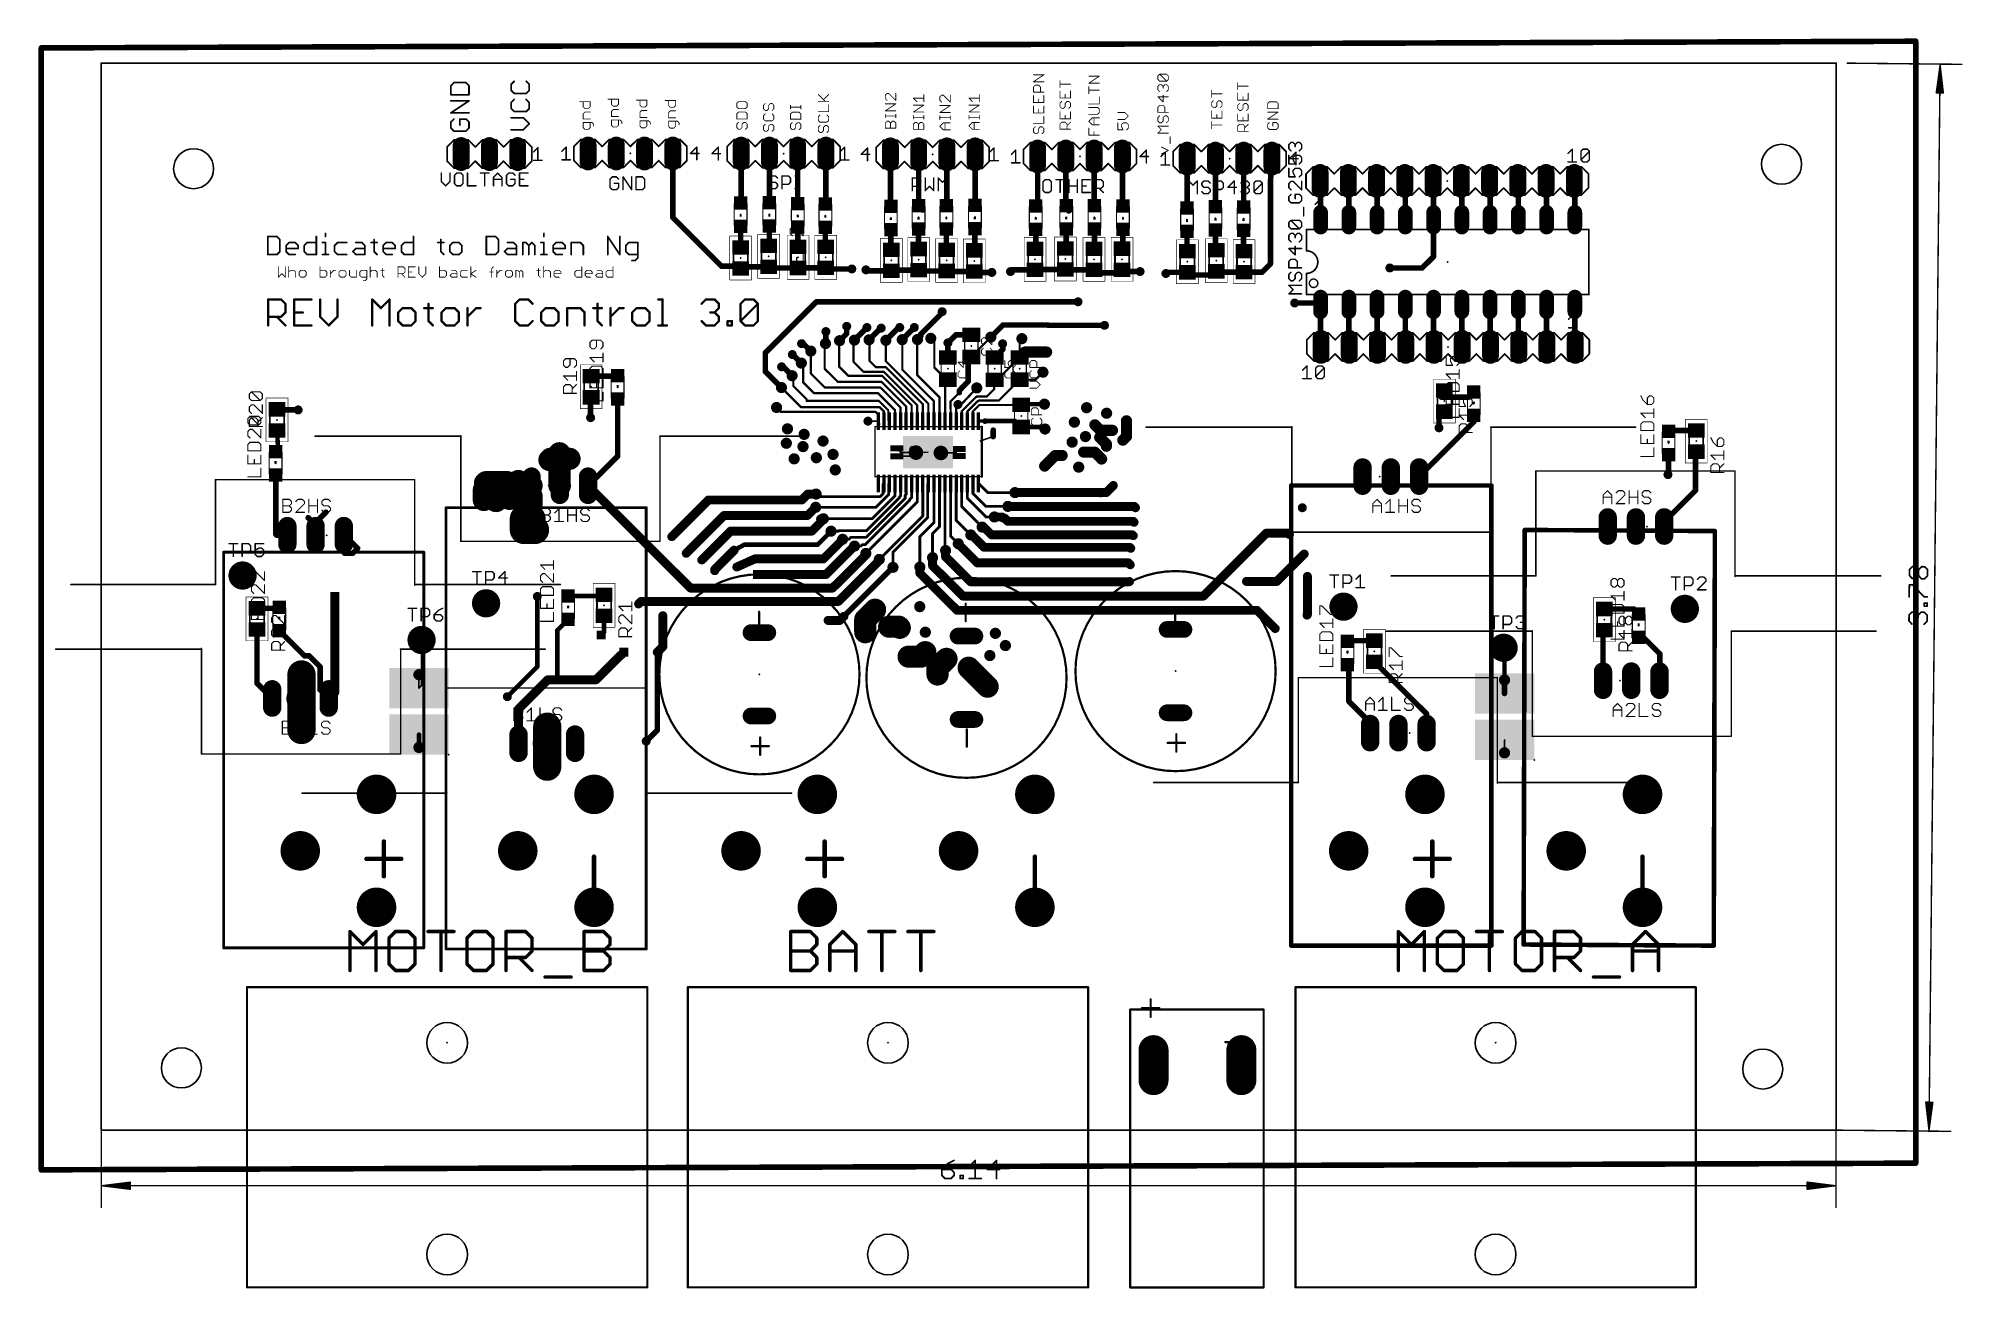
# Model space of a CAD drawing. Extents: x -18 to 155, y -13 to 99.
import ezdxf

# ---------------------------------------------------------------- set-up
doc = ezdxf.new("R2010")
doc.units = 0
for name, color, linetype in [('1', 22, 'CONTINUOUS'), ('17', 82, 'CONTINUOUS'), ('18', 82, 'CONTINUOUS'), ('19', 53, 'CONTINUOUS'), ('20', 253, 'CONTINUOUS'), ('21', 253, 'CONTINUOUS'), ('23', 7, 'CONTINUOUS'), ('25', 253, 'CONTINUOUS'), ('39', 22, 'CONTINUOUS'), ('51', 253, 'CONTINUOUS')]:
    doc.layers.add(name, color=color, linetype=linetype)

# ---------------------------------------------------------------- blocks, each defined once
blk = doc.blocks.new('PIE')
at = {"const_width": 0.5}
blk.add_lwpolyline([(0, -0.25, 1), (0, 0.25, 1), (0, -0.25)], format="xyb", dxfattribs=at)
blk = doc.blocks.new('LONGP100')
at = {"const_width": 1}
blk.add_lwpolyline([(-0.5, 0), (0.5, 0)], dxfattribs=at)
at = {"const_width": 0.5}
for points in [[(-0.5, 0.25, 1), (-0.5, -0.25)], [(0.5, -0.25, 1), (0.5, 0.25)]]:
    blk.add_lwpolyline(points, format="xyb", dxfattribs=at)
blk = doc.blocks.new('ROUNDP')
at = {"const_width": 0.5}
blk.add_lwpolyline([(0, -0.25, 1), (0, 0.25, 1), (0, -0.25)], format="xyb", dxfattribs=at)
blk = doc.blocks.new('RECT')
blk.add_solid([(-0.5, -0.5), (0.5, -0.5), (-0.5, 0.5), (0.5, 0.5)])
blk = doc.blocks.new('ROUNDV')
at = {"const_width": 0.5}
blk.add_lwpolyline([(0, -0.25, 1), (0, 0.25, 1), (0, -0.25)], format="xyb", dxfattribs=at)
blk = doc.blocks.new('SQUAREV')
blk.add_solid([(-0.5, -0.5), (0.5, -0.5), (-0.5, 0.5), (0.5, 0.5)])

msp = doc.modelspace()

# ---------------------------------------------------------------- linework, layer by layer
at = {"layer": '1'}
for points, const_width in [([(-17.4, 98.37), (151.16, 98.97)], 0.5), ([(151.16, 98.97), (151.16, -1.97)], 0.5), ([(-17.4, -2.57), (-17.4, 98.37)], 0.5), ([(39.39, 83.11), (39.39, 88.87)], 0.5), ([(45.54, 88.86), (45.54, 84.48)], 0.5), ([(48.08, 88.86), (48.08, 84.46)], 0.5), ([(50.62, 88.86), (50.62, 84.38)], 0.5), ([(53.16, 88.86), (53.16, 84.39)], 0.5), ([(58.96, 88.79), (58.96, 84.17)], 0.5), ([(61.5, 88.79), (61.5, 84.14)], 0.5), ([(64.04, 88.79), (64.04, 84.24)], 0.5), ([(66.58, 88.79), (66.58, 84.22)], 0.5), ([(72.2, 88.6), (72.2, 84.33)], 0.5), ([(74.74, 88.6), (74.74, 83.96)], 0.5), ([(77.28, 84.2), (77.28, 88.6)], 0.5), ([(79.82, 84.21), (79.82, 88.6)], 0.5), ([(85.65, 88.41), (85.65, 83.99)], 0.5), ([(88.19, 88.41), (88.19, 84.09)], 0.5), ([(88.19, 87.327), (88.19, 88.41)], 0.254), ([(90.73, 88.41), (90.73, 84.06)], 0.5), ([(93.13, 86.27), (93.27, 88.41)], 0.5), ([(93.13, 86.27), (93.13, 78.93)], 0.5), ([(97.6, 86.4), (97.78, 86.58)], 0.5), ([(97.645, 87.005), (97.78, 87.14)], 0.5), ([(97.645, 82.91), (97.645, 87.005)], 0.5), ([(97.78, 87.14), (97.78, 86.58)], 0.5), ([(100.185, 86.355), (100.14, 86.4)], 0.5), ([(100.185, 82.91), (100.185, 86.355)], 0.5), ([(102.77, 86.31), (102.68, 86.4)], 0.5), ([(102.77, 85.64), (102.77, 86.31)], 0.5), ([(105.265, 86.355), (105.22, 86.4)], 0.5), ([(105.265, 82.91), (105.265, 86.355)], 0.5), ([(107.805, 86.355), (107.76, 86.4)], 0.5), ([(107.805, 82.91), (107.805, 86.355)], 0.5), ([(110.345, 86.355), (110.3, 86.4)], 0.5), ([(110.345, 82.91), (110.345, 86.355)], 0.5), ([(112.885, 86.355), (112.84, 86.4)], 0.5), ([(112.885, 82.91), (112.885, 86.355)], 0.5), ([(115.425, 86.355), (115.38, 86.4)], 0.5), ([(115.425, 82.91), (115.425, 86.355)], 0.5), ([(117.965, 86.355), (117.92, 86.4)], 0.5), ([(117.965, 82.91), (117.965, 86.355)], 0.5), ([(120.505, 86.355), (120.46, 86.4)], 0.5), ([(120.505, 82.91), (120.505, 86.355)], 0.5), ([(102.725, 85.595), (102.77, 85.64)], 0.5), ([(102.725, 82.91), (102.725, 85.595)], 0.5), ([(43.77, 78.73), (39.39, 83.11)], 0.5), ([(45.54, 84.48), (45.49, 84.43)], 0.5), ([(48.08, 84.46), (48.07, 84.45)], 0.5), ([(50.62, 84.38), (50.63, 84.37)], 0.5), ([(53.16, 84.39), (53.11, 84.34)], 0.5), ([(58.96, 84.17), (59, 84.13)], 0.5), ([(61.86, 83.8), (61.49, 84.17)], 0.5), ([(61.5, 84.14), (61.86, 83.78)], 0.5), ([(61.86, 83.78), (61.86, 83.8)], 0.5), ([(64.04, 84.24), (63.99, 84.19)], 0.5), ([(66.58, 84.22), (66.56, 84.2)], 0.5), ([(72.2, 84.33), (72.03, 84.16)], 0.5), ([(74.74, 83.96), (75, 83.7)], 0.5), ([(75, 83.96), (74.77, 84.19)], 0.5), ([(75, 83.7), (75, 83.96)], 0.5), ([(77.28, 84.2), (77.31, 84.17)], 0.5), ([(79.82, 84.21), (79.87, 84.16)], 0.5), ([(85.65, 83.99), (85.63, 83.97)], 0.5), ([(90.73, 84.06), (90.72, 84.05)], 0.5), ([(45.49, 82.33), (45.49, 80.42)], 0.5), ([(48.07, 82.35), (48.07, 80.63)], 0.5), ([(50.63, 82.27), (50.63, 80.5)], 0.5), ([(53.11, 82.24), (53.11, 80.52)], 0.5), ([(59, 82.03), (59, 80.25)], 0.5), ([(61.49, 82.07), (61.49, 80.3)], 0.5), ([(63.99, 82.09), (63.99, 80.22)], 0.5), ([(66.56, 82.1), (66.56, 80.22)], 0.5), ([(72.03, 82.06), (72.03, 80.36)], 0.5), ([(74.77, 82.09), (74.77, 80.41)], 0.5), ([(77.31, 82.07), (77.31, 80.34)], 0.5), ([(79.87, 82.06), (79.87, 80.39)], 0.5), ([(85.63, 81.87), (85.63, 80.11)], 0.5), ([(88.19, 81.99), (88.19, 80.24)], 0.5), ([(90.72, 81.95), (90.72, 80.13)], 0.5), ([(107.8, 82.42), (107.76, 82.46)], 0.5), ([(107.8, 79.6), (107.8, 82.42)], 0.5), ([(107.805, 82.425), (107.8, 82.42)], 0.1524), ([(107.805, 82.91), (107.805, 82.425)], 0.1524), ([(48.07, 80.63), (48.01, 80.57)], 0.5), ([(50.63, 80.5), (50.66, 80.47)], 0.5), ([(53.11, 80.52), (53.15, 80.48)], 0.5), ([(59, 80.25), (59.04, 80.21)], 0.5), ([(61.49, 80.3), (61.51, 80.28)], 0.5), ([(63.99, 80.22), (64.01, 80.2)], 0.5), ([(66.56, 80.22), (66.5, 80.16)], 0.5), ([(72.03, 80.36), (71.97, 80.3)], 0.5), ([(74.77, 80.41), (74.69, 80.33)], 0.5), ([(77.31, 80.34), (77.27, 80.3)], 0.5), ([(79.87, 80.39), (79.79, 80.31)], 0.5), ([(85.63, 80.11), (85.66, 80.08)], 0.5), ([(88.19, 80.24), (88.26, 80.17)], 0.5), ([(90.72, 80.13), (90.76, 80.09)], 0.5), ([(106.77, 78.57), (107.8, 79.6)], 0.5), ([(45.28, 78.73), (43.77, 78.73)], 0.5), ([(45.49, 78.52), (45.28, 78.73)], 0.5), ([(45.64, 78.67), (45.49, 78.52)], 0.5), ([(45.64, 78.67), (48.01, 78.67)], 0.5), ([(48.01, 78.67), (48.11, 78.57)], 0.5), ([(48.11, 78.57), (50.66, 78.57)], 0.5), ([(50.66, 78.57), (50.67, 78.58)], 0.5), ([(50.67, 78.58), (53.15, 78.58)], 0.5), ([(53.15, 78.58), (53.25, 78.48)], 0.5), ([(53.25, 78.48), (55.49, 78.48)], 0.5), ([(56.76, 78.4), (56.85, 78.31)], 0.5), ([(56.85, 78.31), (59.04, 78.31)], 0.5), ([(59.04, 78.31), (59.11, 78.38)], 0.5), ([(59.11, 78.38), (61.51, 78.38)], 0.5), ([(61.51, 78.38), (61.59, 78.3)], 0.5), ([(61.59, 78.3), (64.01, 78.3)], 0.5), ([(64.01, 78.3), (64.05, 78.26)], 0.5), ([(64.05, 78.26), (66.5, 78.26)], 0.5), ([(66.5, 78.26), (66.59, 78.17)], 0.5), ([(66.59, 78.17), (68.08, 78.17)], 0.5), ([(69.76, 78.25), (69.91, 78.4)], 0.5), ([(69.91, 78.4), (71.97, 78.4)], 0.5), ([(71.97, 78.4), (72, 78.43)], 0.5), ([(72, 78.43), (74.69, 78.43)], 0.5), ([(74.69, 78.43), (74.72, 78.4)], 0.5), ([(74.72, 78.4), (77.27, 78.4)], 0.5), ([(77.27, 78.4), (77.54, 78.13)], 0.5), ([(77.54, 78.13), (80.27, 78.13)], 0.5), ([(79.99, 78.41), (79.79, 78.41)], 0.5), ([(79.79, 78.41), (79.95, 78.25)], 0.5), ([(79.95, 78.25), (81.41, 78.25)], 0.5), ([(80.27, 78.13), (79.99, 78.41)], 0.5), ([(83.73, 78.07), (83.84, 78.18)], 0.5), ([(83.84, 78.18), (85.66, 78.18)], 0.5), ([(85.66, 78.18), (85.9, 77.94)], 0.5), ([(85.9, 77.94), (88.72, 77.94)], 0.5), ([(88.39, 78.27), (88.26, 78.27)], 0.5), ([(88.26, 78.27), (88.34, 78.19)], 0.5), ([(90.76, 78.19), (88.34, 78.19)], 0.5), ([(88.72, 77.94), (88.39, 78.27)], 0.5), ([(92.39, 78.19), (90.76, 78.19)], 0.5), ([(93.13, 78.93), (92.39, 78.19)], 0.5), ([(103.87, 78.57), (106.77, 78.57)], 0.5), ([(47.71, 70.93), (52.31, 75.53)], 0.5), ([(52.31, 75.53), (75.83, 75.53)], 0.5), ([(61.6876, 72.6138), (63.64, 74.5662)], 0.5), ([(63.64, 74.5662), (63.61, 74.6406)], 0.5), ([(95.31, 75.42), (97.515, 75.42)], 0.5), ([(97.515, 75.42), (97.645, 75.29)], 0.5), ([(97.645, 72.115), (97.645, 75.29)], 0.5), ([(100.185, 75.29), (100.185, 71.505)], 0.5), ([(102.725, 75.29), (102.725, 71.505)], 0.5), ([(105.265, 75.29), (105.265, 71.505)], 0.5), ([(107.805, 75.29), (107.805, 71.505)], 0.5), ([(110.345, 75.29), (110.345, 71.505)], 0.5), ([(112.885, 75.29), (112.885, 71.505)], 0.5), ([(115.425, 75.29), (115.425, 71.505)], 0.5), ([(117.965, 75.29), (117.965, 71.455)], 0.5), ([(120.505, 75.29), (120.505, 71.505)], 0.5), ([(53.16, 71.81), (53.16, 72.85)], 0.5), ([(54.39, 72.03), (55.03, 72.67)], 0.5), ([(55.03, 72.67), (55.03, 73.32)], 0.5), ([(55.72, 72.08), (56.85, 73.21)], 0.5), ([(57.04, 72.11), (58.09, 73.16)], 0.5), ([(58.09, 73.16), (58.13, 73.16)], 0.5), ([(58.55, 72.06), (59.71, 73.22)], 0.5), ([(59.71, 73.22), (59.8, 73.22)], 0.5), ([(60.02, 72.12), (61.11, 73.21)], 0.5), ([(61.11, 73.21), (61.11, 73.22)], 0.5), ([(61.39, 72.13), (61.6876, 72.4276)], 0.5), ([(61.6876, 72.4276), (61.6876, 72.6138)], 0.5), ([(64.86, 72.56), (64.13, 71.83)], 0.508), ([(66.24, 72.56), (64.86, 72.56)], 0.508), ([(67.99, 72.35), (69.08, 73.44)], 0.5), ([(69.08, 73.44), (73.12, 73.44)], 0.5), ([(73.12, 73.44), (73.15, 73.41)], 0.5), ([(73.15, 73.41), (78.21, 73.41)], 0.5), ([(47.71, 69.26), (47.71, 70.93)], 0.5), ([(50.18, 70.78), (50.14, 70.78)], 0.5), ([(50.95, 70.01), (50.18, 70.78)], 0.5), ([(51.13, 71.76), (50.97, 71.76)], 0.5), ([(51.8, 71.09), (51.13, 71.76)], 0.5), ([(51.81, 71.08), (51.8, 71.09)], 0.2), ([(51.81, 69.07), (51.81, 71.08)], 0.2), ([(53.12, 71.77), (53.16, 71.81)], 0.5), ([(53.05, 71.7), (53.12, 71.77)], 0.2), ([(53.05, 69.5), (53.05, 71.7)], 0.2), ([(54.36, 72), (54.39, 72.03)], 0.2), ([(54.36, 69.68), (54.36, 72)], 0.2), ([(55.65, 72.01), (55.72, 72.08)], 0.2), ([(55.65, 70.12), (55.65, 72.01)], 0.2), ([(57.07, 72.08), (57.04, 72.11)], 0.2), ([(57.07, 70.23), (57.07, 72.08)], 0.2), ([(58.55, 70.18), (58.55, 72.06)], 0.2), ([(60.03, 72.11), (60.02, 72.12)], 0.2), ([(60.03, 69.43), (60.03, 72.11)], 0.2), ([(61.37, 72.11), (61.39, 72.13)], 0.2), ([(61.37, 68.94), (61.37, 72.11)], 0.2), ([(62.91, 71.92), (62.59, 72.24)], 0.2), ([(62.91, 69.62), (62.91, 71.92)], 0.2), ([(64.13, 70.52), (64.13, 71.83)], 0.508), ([(66.24, 70.6), (67.99, 72.35)], 0.2), ([(68.33, 70.51), (69.07, 71.25)], 0.508), ([(69.07, 71.25), (69.05, 71.75)], 0.508), ([(70.58, 70.52), (71.06, 71)], 1.016), ([(70.58, 72.01), (70.78, 72.21)], 0.2), ([(70.58, 70.52), (70.58, 72.01)], 0.2), ([(71.06, 71), (73, 71)], 1.016), ([(97.645, 72.115), (97.57, 72.04)], 0.5), ([(97.57, 72.04), (97.57, 71.58)], 0.5), ([(97.57, 71.58), (97.68, 71.47)], 0.5), ([(100.185, 71.505), (100.22, 71.47)], 0.5), ([(102.725, 71.505), (102.76, 71.47)], 0.5), ([(105.265, 71.505), (105.3, 71.47)], 0.5), ([(107.805, 71.505), (107.84, 71.47)], 0.5), ([(110.345, 71.505), (110.38, 71.47)], 0.5), ([(112.885, 71.505), (112.92, 71.47)], 0.5), ([(115.425, 71.505), (115.46, 71.47)], 0.5), ([(117.965, 71.455), (118.37, 71.05)], 0.5), ([(118.37, 71.1), (118, 71.47)], 0.5), ([(118.37, 71.05), (118.37, 71.1)], 0.5), ([(120.505, 71.505), (120.54, 71.47)], 0.5), ([(49.16, 67.81), (47.71, 69.26)], 0.5), ([(49.42, 69.58), (49.17, 69.68)], 0.5), ([(50.12, 68.88), (49.42, 69.58)], 0.5), ([(51.11, 69.85), (50.95, 70.01)], 0.2), ([(51.11, 68.29), (51.11, 69.85)], 0.2), ([(54.22, 68.33), (53.05, 69.5)], 0.2), ([(55.17, 68.87), (54.36, 69.68)], 0.2), ([(56.5476, 69.2224), (55.65, 70.12)], 0.2), ([(58.366, 69.2224), (56.5476, 69.2224)], 0.2), ([(57.66, 69.64), (57.07, 70.23)], 0.2), ([(58.56, 69.64), (57.66, 69.64)], 0.2), ([(61.374, 66.2144), (58.366, 69.2224)], 0.2), ([(62.374, 66.356), (58.55, 70.18)], 0.2), ([(61.874, 66.326), (58.56, 69.64)], 0.2), ([(62.874, 66.586), (60.03, 69.43)], 0.2), ([(64.01, 68.52), (62.91, 69.62)], 0.2), ([(65.96, 70.28), (66.24, 70.56)], 0.5), ([(65.96, 68.37), (65.96, 70.28)], 0.5), ([(65.95, 70.27), (66.24, 70.56)], 0.2), ([(66.24, 70.56), (66.24, 70.6)], 0.2), ([(68.57, 68.51), (70.58, 70.52)], 0.2), ([(72.01, 68.52), (72.68, 69.19)], 0.2), ([(34.38, 68.83), (32.05, 68.83)], 0.5), ([(34.43, 68.88), (34.38, 68.83)], 0.5), ([(50.92, 66.05), (49.16, 67.81)], 0.2), ([(50.23, 68.77), (50.12, 68.88)], 0.2), ([(50.23, 67.95), (50.23, 68.77)], 0.2), ([(51.43, 66.75), (50.23, 67.95)], 0.2), ([(52.09, 67.31), (51.11, 68.29)], 0.2), ([(53.07, 67.81), (51.81, 69.07)], 0.2), ([(58.07, 67.81), (53.07, 67.81)], 0.2), ([(58.16, 68.33), (54.22, 68.33)], 0.2), ([(58.22, 68.87), (55.17, 68.87)], 0.2), ([(59.874, 66.006), (58.07, 67.81)], 0.2), ([(60.374, 66.116), (58.16, 68.33)], 0.2), ([(60.874, 66.216), (58.22, 68.87)], 0.2), ([(63.374, 66.936), (61.37, 68.94)], 0.2), ([(63.874, 68.264), (64.13, 68.52)], 0.2), ([(63.874, 64.789), (63.874, 68.264)], 0.2), ([(64.13, 68.52), (64.01, 68.52)], 0.2), ([(65.16, 67.5309), (65.3324, 67.7033)], 0.5), ([(65.16, 67.36), (65.16, 67.5309)], 0.5), ([(65.3324, 67.7424), (65.96, 68.37)], 0.5), ([(65.3324, 67.7033), (65.3324, 67.7424)], 0.5), ([(65.2399, 66.1959), (66.723, 67.779)], 0.2), ([(67.6324, 67.0024), (68.29, 67.66)], 0.2), ([(68.29, 68.47), (68.33, 68.51)], 0.2), ([(68.29, 67.66), (68.29, 68.47)], 0.2), ([(68.33, 68.51), (68.57, 68.51)], 0.2), ([(68.71, 66.65), (70.58, 68.52)], 0.2), ([(70.58, 68.52), (72.01, 68.52)], 0.2), ([(108.5, 66.95), (108.78, 67.23)], 0.5), ([(108.78, 67.23), (108.78, 67.54)], 0.5), ([(111.42, 67.4), (110.97, 66.95)], 0.5), ([(3.8, 65.85), (3.85, 65.8)], 0.5), ([(3.85, 65.8), (5.7, 65.8)], 0.5), ([(32.05, 66.93), (32, 66.88)], 0.5), ([(32, 66.88), (32, 65.1)], 0.5), ([(34.43, 61.64), (34.43, 66.78)], 0.5), ([(49.11, 65.63), (48.72, 66.02)], 0.2), ([(57.99, 66.05), (50.92, 66.05)], 0.2), ([(51.43, 66.61), (51.43, 66.75)], 0.2), ([(57.9284, 66.61), (51.43, 66.61)], 0.2), ([(57.84, 67.31), (52.09, 67.31)], 0.2), ([(59.374, 65.776), (57.84, 67.31)], 0.2), ([(58.7764, 65.762), (57.9284, 66.61)], 0.2), ([(58.374, 65.666), (57.99, 66.05)], 0.2), ([(58.374, 64.789), (58.374, 65.666)], 0.2), ([(58.7764, 64.8866), (58.7764, 65.762)], 0.2), ([(59.374, 64.789), (59.374, 65.776)], 0.2), ([(59.874, 64.789), (59.874, 66.006)], 0.2), ([(60.374, 64.789), (60.374, 66.116)], 0.2), ([(60.874, 64.789), (60.874, 66.216)], 0.2), ([(61.374, 64.789), (61.374, 66.2144)], 0.2), ([(61.874, 64.789), (61.874, 66.326)], 0.2), ([(62.374, 64.789), (62.374, 66.356)], 0.2), ([(62.874, 64.789), (62.874, 66.586)], 0.2), ([(63.374, 64.789), (63.374, 66.936)], 0.2), ([(64.3635, 66.5635), (65.16, 67.36)], 0.2), ([(64.3635, 65.9347), (64.3635, 66.5635)], 0.2), ([(64.374, 65.9242), (64.3635, 65.9347)], 0.2), ([(64.374, 64.789), (64.374, 65.9242)], 0.2), ([(64.874, 66.0758), (65.0341, 66.2859)], 0.2), ([(64.874, 64.789), (64.874, 66.0758)], 0.2), ([(65.0341, 66.2859), (65.2399, 66.1959)], 0.2), ([(65.374, 65.684), (66.63, 66.94)], 0.2), ([(65.374, 64.789), (65.374, 65.684)], 0.2), ([(65.874, 65.6524), (66.814, 66.5924)], 0.2), ([(65.874, 64.789), (65.874, 65.6524)], 0.2), ([(66.374, 65.654), (66.96, 66.24)], 0.2), ([(66.374, 64.789), (66.374, 65.654)], 0.2), ([(66.63, 66.94), (66.6633, 66.94)], 0.2), ([(66.6633, 66.94), (66.7257, 67.0024)], 0.2), ([(66.7257, 67.0024), (67.6324, 67.0024)], 0.2), ([(66.814, 66.5924), (66.8524, 66.5924)], 0.2), ([(66.8524, 66.5924), (66.91, 66.65)], 0.2), ([(66.91, 66.65), (68.71, 66.65)], 0.2), ([(66.96, 66.24), (70.7, 66.24)], 0.2), ([(70.72, 66.26), (70.78, 66.32)], 0.4), ([(72.81, 66.32), (70.78, 66.32)], 0.4), ([(70.7, 66.24), (70.72, 66.26)], 0.2), ([(110.97, 66.95), (108.5, 66.95)], 0.5), ([(3.91, 62.04), (3.8, 63.95)], 0.4064), ([(3.8, 63.95), (3.8, 62.17)], 0.1524), ([(57.62, 65.63), (49.11, 65.63)], 0.2), ([(56.941, 64.789), (56.94, 64.79)], 0.1524), ([(57.874, 64.789), (56.941, 64.789)], 0.1524), ([(57.874, 65.376), (57.62, 65.63)], 0.2), ([(57.874, 64.789), (57.874, 65.376)], 0.2), ([(57.874, 64.6526), (57.874, 64.789)], 0.1524), ([(57.9954, 64.5312), (57.874, 64.6526)], 0.1524), ([(58.874, 64.789), (58.7764, 64.8866)], 0.2), ([(66.874, 64.789), (67.429, 64.789)], 0.3), ([(67.44, 64.8), (70.18, 64.8)], 0.4), ([(67.429, 64.789), (67.44, 64.8)], 0.3), ([(68.2, 63.4), (68.21, 63.98)], 0.5), ([(70.18, 64.8), (70.72, 64.26)], 0.4), ([(70.72, 64.26), (70.191, 64.789)], 0.4), ([(70.72, 64.26), (72.68, 64.26)], 0.4), ([(72.68, 64.26), (72.86, 64.08)], 0.4), ([(77.35, 64.46), (77.85, 63.96)], 1), ([(77.85, 63.96), (78.93, 63.96)], 1), ([(80.19, 64.82), (80.19, 63.41)], 1), ([(106.5, 59.8), (111.42, 64.72)], 0.5), ([(108.29, 65.15), (108.29, 64.19)], 0.5), ([(108.78, 65.64), (108.29, 65.15)], 0.1524), ([(111.42, 64.72), (111.42, 65.3)], 0.5), ([(128.93, 63.88), (128.99, 63.94)], 0.5), ([(128.99, 63.94), (131.42, 63.94)], 0.5), ([(28.3, 61.3), (28.4, 61.4)], 2), ([(28.6, 61.3), (28.3, 61.3)], 2), ([(28.4, 61.4), (30.1, 61.4)], 2), ([(29.2, 61.9), (28.6, 61.3)], 2), ([(29.2, 59.01), (29.2, 61.9)], 2), ([(59.534, 62.349), (59.9257, 61.9573)], 0.1524), ([(61.2559, 61.9573), (60.9132, 62.3)], 0.5), ([(65.154, 62.289), (64.7927, 61.9277)], 0.1524), ([(65.154, 62.289), (65.165, 62.3)], 0.5), ([(76.34, 62), (77.33, 62)], 1), ([(77.33, 62), (77.95, 61.38)], 1), ([(78.38, 62.74), (77.78, 63.34)], 1), ([(78.38, 62.53), (78.38, 62.74)], 1), ([(80.19, 63.41), (79.86, 63.08)], 1), ([(131.42, 62.04), (131.36, 61.98)], 0.5), ([(3.8, 62.17), (3.67, 62.04)], 0.1524), ([(31.77, 58.98), (34.43, 61.64)], 0.5), ([(59.534, 61.629), (60.9275, 61.629)], 0.1524), ([(59.9257, 61.9573), (61.2559, 61.9573)], 0.1524), ([(60.9275, 61.629), (61.2559, 61.9573)], 0.1524), ([(64.7927, 61.9277), (63.4947, 61.9277)], 0.1524), ([(64.8653, 61.9277), (64.7927, 61.9277)], 0.1524), ([(65.144, 61.649), (64.8653, 61.9277)], 0.1524), ([(72.83, 60.75), (73.78, 61.7)], 1), ([(73.78, 61.7), (74.4, 61.7)], 1), ([(128.93, 60.03), (128.93, 61.78)], 0.5), ([(131.36, 61.98), (131.36, 58.55)], 0.5), ([(3.67, 59.94), (3.7, 59.91)], 0.5), ([(3.7, 59.91), (3.7, 54.6)], 0.5), ([(22.5, 58.7), (22.4, 58.6)], 2), ([(22.4, 58.6), (22.4, 57.7)], 2), ([(22.6, 59.3), (22.5, 59.2)], 2), ([(22.5, 59.2), (22.5, 58.7)], 2), ([(24.5, 59.3), (22.6, 59.3)], 2), ([(24, 58.9), (23.5, 58.4)], 2), ([(23.5, 57.6), (24.5, 58.6)], 2), ([(23.5, 58.4), (23.5, 57.6)], 2), ([(24, 58.5), (24, 58.9)], 2), ([(24.7, 57.8), (24, 58.5)], 2), ([(24.5, 58.6), (24.5, 59.3)], 2), ([(24.9, 58.3), (24.7, 58.1)], 2), ([(24.7, 58.1), (24.7, 57.8)], 2), ([(25.1, 59), (24.9, 59)], 2), ([(24.9, 59), (24.9, 58.3)], 2), ([(25.5, 59.4), (25.1, 59)], 2), ([(25.5, 59.2), (25.5, 59.4)], 2), ([(26.7, 58), (25.5, 59.2)], 2), ([(26.69, 58.98), (26.2, 58.49)], 2), ([(26.2, 58.49), (26.2, 56.9)], 2), ([(26.7, 57.4), (26.7, 58)], 2), ([(29.23, 58.98), (29.2, 59.01)], 2), ([(40.98, 49.77), (31.77, 58.98)], 0.8), ([(58.374, 59.189), (58.3034, 59.1184)], 0.254), ([(58.3034, 59.1184), (58.3034, 58.2733)], 0.254), ([(58.874, 59.189), (58.8034, 59.1184)], 0.254), ([(58.8034, 59.1184), (58.8034, 58.1985)], 0.254), ([(59.374, 59.189), (59.374, 58.084)], 0.254), ([(59.874, 59.189), (59.874, 58.074)], 0.254), ([(60.374, 59.189), (60.374, 58.236)], 0.254), ([(60.874, 59.189), (60.874, 57.936)], 0.254), ([(61.374, 59.189), (61.374, 57.514)], 0.254), ([(61.874, 59.189), (61.874, 56.264)], 0.254), ([(62.374, 59.189), (62.3034, 59.1184)], 0.254), ([(62.3034, 59.1184), (62.3034, 56.1187)], 0.254), ([(62.874, 59.189), (62.874, 55.654)], 0.254), ([(63.374, 59.189), (63.374, 55.294)], 0.254), ([(63.874, 59.189), (63.874, 53.196)], 0.254), ([(64.374, 59.189), (64.374, 54.446)], 0.254), ([(64.874, 59.189), (64.874, 55.866)], 0.254), ([(65.374, 59.189), (65.374, 57.096)], 0.254), ([(65.874, 59.189), (65.874, 57.866)], 0.254), ([(66.374, 59.189), (66.374, 58.296)], 0.254), ([(66.874, 59.189), (67.703, 58.36)], 0.254), ([(78.36, 58.36), (79, 59)], 0.8128), ([(113, 59), (95, 59)], 0.4064), ([(95, 59), (95, 17.6)], 0.4064), ([(113, 17.6), (113, 59)], 0.4064), ([(128.88, 59.98), (128.93, 60.03)], 0.5), ([(19, 57), (37, 57)], 0.254), ([(19, 17.3), (19, 57)], 0.254), ([(26.69, 56), (26, 56)], 2.54), ([(26, 56), (26, 55)], 2.54), ([(26.2, 56.9), (26.7, 57.4)], 2), ([(37, 57), (37, 17.3)], 0.254), ([(42.6, 57.7), (39.3, 54.4)], 0.8), ([(51, 57.7), (42.6, 57.7)], 0.8), ([(51.53, 58.23), (51, 57.7)], 0.8), ([(52.24, 57.04), (51.5, 56.3)], 0.8), ([(52.28, 58.23), (51.53, 58.23)], 0.8), ([(57.6449, 57.04), (52.24, 57.04)], 0.254), ([(52.51, 58), (52.28, 58.23)], 0.254), ([(58.0301, 58), (52.51, 58)], 0.254), ([(60.6868, 57.6726), (56.6836, 53.6694)], 0.254), ([(61.374, 57.514), (56.75, 52.89)], 0.254), ([(60.2804, 57.8409), (56.7689, 54.3294)], 0.254), ([(59.7804, 57.9157), (56.8041, 54.9394)], 0.254), ([(59.374, 58.084), (57.3, 56.01)], 0.254), ([(58.8034, 58.1985), (57.6449, 57.04)], 0.254), ([(58.3034, 58.2733), (58.0301, 58)], 0.254), ([(59.874, 58.074), (59.7804, 57.9804)], 0.254), ([(59.7804, 57.9804), (59.7804, 57.9157)], 0.254), ([(60.39, 58.22), (60.2804, 58.1104)], 0.254), ([(60.2804, 58.1104), (60.2804, 57.8409)], 0.254), ([(60.374, 58.236), (60.39, 58.22)], 0.254), ([(60.88, 57.93), (60.6868, 57.7368)], 0.254), ([(60.6868, 57.7368), (60.6868, 57.6726)], 0.254), ([(60.874, 57.936), (60.88, 57.93)], 0.254), ([(65.374, 57.096), (67.21, 55.26)], 0.254), ([(65.874, 57.866), (67.57, 56.17)], 0.254), ([(66.374, 58.296), (67.55, 57.12)], 0.254), ([(67.55, 57.12), (69.53, 57.12)], 0.254), ([(67.703, 58.36), (70.16, 58.36)], 0.254), ([(69.53, 57.12), (80.88, 57.12)], 0.8), ([(70.16, 58.36), (77.85, 58.36)], 0.8), ([(77.85, 58.36), (78.36, 58.36)], 0.8128), ([(77.85, 58.36), (77.87, 58.34)], 0.8), ([(80.88, 57.12), (81, 57)], 0.8), ([(131.36, 58.55), (128.54, 55.73)], 0.5), ([(7.27, 55.43), (6.6, 56.1)], 0.5), ([(7.27, 55.67), (8.2, 56.6)], 0.5), ([(7.27, 54.53), (7.27, 55.67)], 0.5), ([(7.27, 55.43), (7.27, 54.53)], 0.5), ([(26, 55), (27, 55)], 2.54), ([(44, 56.3), (40.6, 52.9)], 0.8), ([(51.5, 56.3), (44, 56.3)], 0.8), ([(52.93, 55.93), (51.9, 54.9)], 0.8), ([(52.6983, 56.01), (52.6759, 55.9876)], 0.8), ([(52.93, 56.01), (52.6983, 56.01)], 0.8), ([(52.93, 56.01), (52.93, 55.93)], 0.8), ([(57.3, 56.01), (52.93, 56.01)], 0.254), ([(61.874, 56.264), (57.96, 52.35)], 0.254), ([(62.3034, 56.1187), (59.19, 53.0053)], 0.254), ([(62.874, 55.654), (61.61, 54.39)], 0.254), ([(63.374, 55.294), (62.75, 54.67)], 0.254), ([(64.874, 55.866), (66.19, 54.55)], 0.254), ([(67.21, 55.26), (67.35, 55.26)], 0.8), ([(67.35, 55.26), (68.05, 54.56)], 0.8), ([(67.57, 56.17), (68.31, 56.17)], 0.254), ([(68.31, 56.17), (68.9917, 56.17)], 0.8), ([(68.9917, 56.17), (69.0941, 56.0676)], 0.8), ([(69.0941, 56.0676), (69.2224, 56.0676)], 0.8), ([(69.2224, 56.0676), (69.51, 55.78)], 0.8), ([(69.51, 55.78), (80.78, 55.78)], 0.8), ([(80.78, 55.78), (80.87, 55.69)], 0.8), ([(128.54, 55.73), (128.54, 55.31)], 0.5), ([(3.7, 54.6), (3.77, 54.53)], 0.5), ([(3.77, 54.53), (4.73, 54.53)], 0.5), ([(4.73, 54.53), (4.73, 54.57)], 0.4064), ([(9.87, 54.53), (9.81, 54.53)], 0.5), ([(9.81, 54.53), (9.81, 52.99)], 0.5), ([(11.05, 53.35), (9.87, 54.53)], 0.5), ([(44.6, 54.9), (42, 52.3)], 0.8), ([(51.9, 54.9), (44.6, 54.9)], 0.8), ([(45.83, 53.68), (44.9047, 53.1744)], 0.4064), ([(52.43, 53.68), (45.83, 53.68)], 0.4064), ([(53.62, 54.87), (52.43, 53.68)], 0.4064), ([(54.66, 54.12), (52.94, 52.4)], 0.8), ([(53.18, 51), (55.73, 53.55)], 0.8), ([(53.62, 54.89), (53.62, 54.87)], 0.4064), ([(54.2878, 54.89), (53.62, 54.89)], 0.254), ([(54.3372, 54.9394), (54.2878, 54.89)], 0.254), ([(56.8041, 54.9394), (54.3372, 54.9394)], 0.254), ([(54.66, 54.16), (54.66, 54.12)], 0.8), ([(55.2378, 54.16), (54.66, 54.16)], 0.254), ([(55.4072, 54.3294), (55.2378, 54.16)], 0.254), ([(56.7689, 54.3294), (55.4072, 54.3294)], 0.254), ([(56.3078, 53.55), (55.73, 53.55)], 0.254), ([(56.4272, 53.6694), (56.3078, 53.55)], 0.254), ([(56.6836, 53.6694), (56.4272, 53.6694)], 0.254), ([(61.61, 54.39), (61.61, 51.66)], 0.254), ([(62.75, 54.67), (62.75, 52.51)], 0.254), ([(64.374, 54.446), (65.06, 53.76)], 0.254), ([(65.06, 53.76), (65.06, 53.74)], 0.8), ([(65.06, 53.74), (66.76, 52.04)], 0.8), ([(66.19, 54.55), (66.28, 54.55)], 0.8), ([(66.28, 54.55), (67.39, 53.44)], 0.8), ([(67.39, 53.44), (80.48, 53.44)], 0.8), ([(68.05, 54.56), (80.73, 54.56)], 0.8), ([(80.48, 53.44), (80.57, 53.35)], 0.8), ([(80.73, 54.56), (80.8, 54.49)], 0.8), ([(87.1, 49.05), (92.76, 54.71)], 0.8), ([(92.76, 54.71), (94.72, 54.71)], 0.8), ([(94.72, 54.71), (94.84, 54.59)], 0.8), ([(115.9, 17.7), (116, 55)], 0.4064), ([(116, 55), (133.1, 54.9)], 0.4064), ([(133.1, 54.9), (133, 17.6)], 0.4064), ([(-1, 53), (17, 53)], 0.254), ([(-1, 17.4), (-1, 53)], 0.254), ([(9.81, 52.99), (9.9, 52.9)], 0.5), ([(9.9, 52.9), (10.6, 52.9)], 0.5), ([(10.6, 52.9), (11.05, 53.35)], 0.5), ([(17, 53), (17, 17.4)], 0.254), ([(44.9047, 53.1744), (43.16, 51.4297)], 0.8128), ([(44.9047, 53.1744), (44.86, 53.15)], 0.4064), ([(46.7828, 52.4), (45.15, 51.6672)], 0.8), ([(52.94, 52.4), (46.7828, 52.4)], 0.8), ([(56.75, 52.75), (54, 50)], 0.8), ([(57.96, 52.25), (54.28, 48.57)], 0.8), ([(56.75, 52.89), (56.75, 52.75)], 0.8), ([(57.96, 52.35), (57.96, 52.25)], 0.8), ([(59.19, 53.0053), (59.19, 51.64)], 0.254), ([(61.61, 51.66), (61.61, 51.11)], 0.8), ([(62.75, 52.51), (62.75, 51.77)], 0.8), ([(62.75, 51.77), (65.47, 49.05)], 0.8), ([(63.92, 53.15), (63.92, 52.58)], 0.8), ([(63.92, 52.58), (66.16, 50.34)], 0.8), ([(63.874, 53.196), (63.92, 53.15)], 0.254), ([(66.76, 52.04), (80.36, 52.04)], 0.8), ([(80.36, 52.04), (80.53, 51.87)], 0.8), ([(93.71, 50.37), (96.168, 52.828)], 0.8), ([(43.16, 51.4297), (43.16, 51.34)], 0.8128), ([(47, 51), (53.18, 51)], 0.8), ([(53.98, 50), (53.75, 49.77)], 0.8), ([(54, 50), (53.98, 50)], 0.8), ([(59.19, 51.64), (54.775, 47.225)], 0.508), ([(61.61, 51.11), (64.95, 47.77)], 0.8), ([(66.16, 50.34), (80.44, 50.34)], 0.8), ([(80.44, 50.34), (80.46, 50.36)], 0.8), ([(90.98, 50.37), (93.71, 50.37)], 0.8), ([(96.46, 50.82), (96.46, 47.38)], 0.8), ([(9, 40.39), (9, 49)], 0.8), ([(27.21, 49.02), (27.21, 42.7)], 0.4064), ([(29.98, 49.05), (33.09, 49.05)], 0.4064), ([(33.09, 49.05), (33.21, 49.17)], 0.4064), ([(36.54, 48.57), (36.31, 48.34)], 0.8), ([(54.28, 48.57), (36.54, 48.57)], 0.8), ([(53.75, 49.77), (40.98, 49.77)], 0.8), ([(56.7, 46.9455), (57.5772, 47.8228)], 2), ([(65.47, 49.05), (87.1, 49.05)], 0.8), ([(2, 47.95), (3.9, 47.95)], 0.5), ([(3.9, 47.95), (4, 48.05)], 0.5), ([(29, 45.97), (29.98, 46.95)], 0.4064), ([(33.21, 47.27), (33.21, 45.8)], 0.4064), ([(38.49, 47.28), (38.49, 44.49)], 0.8128), ([(54.41, 46.86), (53.36, 46.86)], 0.8128), ([(54.775, 47.225), (54.41, 46.86)], 0.8128), ([(54.775, 47.225), (54.55, 47)], 0.508), ([(56.7, 45.8), (56.7, 46.9455)], 2), ([(59.7, 46.3), (58.8524, 46.3)], 2), ([(59.8, 46.2), (59.7, 46.3)], 2), ([(64.95, 47.77), (91.92, 47.77)], 0.8), ([(91.92, 47.77), (93.56, 46.13)], 0.8), ([(96.46, 47.38), (96.42, 47.34)], 0.8), ([(125.81, 47.89), (123.16, 47.89)], 0.5), ([(126.25, 47.45), (125.81, 47.89)], 0.5), ([(2, 46.05), (2, 41.21)], 0.5), ([(4, 45.95), (6.2776, 43.6724)], 0.5), ([(16.8, 41.01), (16.8, 45.1)], 0.1524), ([(29, 41.52), (29, 45.97)], 0.4064), ([(33.21, 45.8), (32.96, 45.55)], 0.4064), ([(62.1, 44), (61.7, 43.6)], 2), ([(100.06, 44.98), (100.12, 45.04)], 0.5), ([(100.12, 45.04), (102.49, 45.04)], 0.5), ([(123.16, 45.99), (123.04, 45.87)], 0.5), ([(123.04, 45.87), (123.04, 41.44)], 0.5), ([(126.66, 45.35), (126.25, 45.35)], 0.5), ([(128.15, 43.86), (126.66, 45.35)], 0.5), ([(6, 39.84), (6, 42)], 2.54), ([(6.2776, 43.6724), (6.6927, 43.6724)], 0.5), ([(6.6927, 43.6724), (7.6724, 42.6927)], 0.5), ([(32.49, 41.52), (34.69, 43.72)], 0.8), ([(34.69, 43.72), (34.72, 43.72)], 0.8), ([(34.72, 43.72), (35, 44)], 0.8), ([(38.49, 44.49), (38, 44)], 0.8128), ([(38, 44), (38, 37)], 0.508), ([(61.7, 43.6), (60.6, 43.6)], 2), ([(64, 43.4), (63.2, 42.6)], 2), ([(63.2, 42.6), (63.2, 42)], 2), ([(66, 42.6), (67.7, 40.9)], 2), ([(102.49, 43.14), (107.18, 38.45)], 0.5), ([(114.185, 43.985), (114.1, 44.4)], 0.4), ([(114.185, 41), (114.185, 43.985)], 0.4), ([(128.15, 41.47), (128.15, 43.86)], 0.5), ([(7.6724, 42.6927), (7.6724, 40.6176)], 0.5), ([(16.8, 42.215), (16.565, 41.98)], 0.254), ([(16.565, 40.775), (16.565, 41.98)], 0.1524), ([(27.21, 42.7), (24.51, 40)], 0.4064), ([(25.52, 38.89), (28.15, 41.52)], 0.8), ([(28.15, 41.52), (29, 41.52)], 0.8), ([(29, 41.52), (32.49, 41.52)], 0.8), ([(100.06, 42.88), (100.18, 42.76)], 0.5), ([(100.18, 42.76), (100.18, 39.59)], 0.5), ([(128.12, 41.44), (128.15, 41.47)], 0.5), ([(2, 41.21), (3.37, 39.84)], 0.5), ([(5.91, 39.84), (6, 39.84)], 2.54), ([(6, 39.84), (6, 37)], 2.54), ([(7.6724, 40.6176), (8.45, 39.84)], 0.5), ([(8.45, 39.84), (9, 40.39)], 0.8), ([(16.565, 40.775), (16.8, 41.01)], 0.1524), ([(100.18, 39.59), (102.1, 37.67)], 0.5), ([(114.185, 40.295), (114.185, 41)], 0.508), ([(25.52, 35.77), (25.52, 38.89)], 0.8), ([(28.1, 35.73), (28.1, 37.3)], 2.54), ([(107.18, 38.45), (107.18, 36.72)], 0.5), ([(16.565, 36.585), (16.565, 35.43)], 0.4064), ([(28.06, 35.77), (28.1, 35.73)], 2.54), ([(28.1, 35.73), (28.1, 33.7)], 2.54), ([(38, 37), (37, 36)], 0.508), ([(102.1, 37.67), (102.1, 36.72)], 0.5), ([(114.185, 36.105), (114.185, 34.95)], 0.1524), ([(17, 17.4), (-1, 17.4)], 0.254), ([(37, 17.3), (19, 17.3)], 0.254), ([(95, 17.6), (113, 17.6)], 0.4064), ([(133, 17.6), (115.9, 17.7)], 0.4064), ([(151.16, -1.97), (-17.4, -2.57)], 0.5)]:
    msp.add_lwpolyline(points, dxfattribs=dict(at, const_width=const_width))
for points, const_width in [([(151.285, 98.97, 1), (151.035, 98.97)], 0.25), ([(151.1604, 98.845, 1), (151.1596, 99.095)], 0.25), ([(-17.4004, 98.495, 1), (-17.3996, 98.245)], 0.25), ([(-17.275, 98.37, 1), (-17.525, 98.37)], 0.25), ([(39.515, 88.87, 1), (39.265, 88.87)], 0.25), ([(45.665, 88.86, 1), (45.415, 88.86)], 0.25), ([(48.205, 88.86, 1), (47.955, 88.86)], 0.25), ([(50.745, 88.86, 1), (50.495, 88.86)], 0.25), ([(53.285, 88.86, 1), (53.035, 88.86)], 0.25), ([(59.085, 88.79, 1), (58.835, 88.79)], 0.25), ([(61.625, 88.79, 1), (61.375, 88.79)], 0.25), ([(64.165, 88.79, 1), (63.915, 88.79)], 0.25), ([(66.705, 88.79, 1), (66.455, 88.79)], 0.25), ([(72.325, 88.6, 1), (72.075, 88.6)], 0.25), ([(74.865, 88.6, 1), (74.615, 88.6)], 0.25), ([(77.405, 88.6, 1), (77.155, 88.6)], 0.25), ([(79.945, 88.6, 1), (79.695, 88.6)], 0.25), ([(85.775, 88.41, 1), (85.525, 88.41)], 0.25), ([(88.315, 88.41, 1), (88.065, 88.41)], 0.25), ([(88.2535, 88.41, 1), (88.1265, 88.41)], 0.127), ([(90.855, 88.41, 1), (90.605, 88.41)], 0.25), ([(93.3947, 88.4018, 1), (93.1453, 88.4182)], 0.25), ([(88.376, 87.776, 0.1989), (88.19, 87.327)], 0.254), ([(88.1265, 87.327, 1), (88.2535, 87.327)], 0.127), ([(88.1265, 87.327, 1), (88.2535, 87.327)], 0.127), ([(88.4209, 87.7311, 1), (88.3311, 87.8209)], 0.127), ([(93.255, 86.27, 1), (93.005, 86.27)], 0.25), ([(97.5116, 86.4884, 1), (97.6884, 86.3116)], 0.25), ([(97.77, 87.005, 1), (97.52, 87.005)], 0.25), ([(97.5566, 87.0934, 1), (97.7334, 86.9166)], 0.25), ([(97.905, 87.14, 1), (97.655, 87.14)], 0.25), ([(97.655, 86.58, 1), (97.905, 86.58)], 0.25), ([(97.8684, 87.0516, 1), (97.6916, 87.2284)], 0.25), ([(97.8684, 86.4916, 1), (97.6916, 86.6684)], 0.25), ([(100.2284, 86.4884, 1), (100.0516, 86.3116)], 0.25), ([(100.31, 86.355, 1), (100.06, 86.355)], 0.25), ([(100.0966, 86.2666, 1), (100.2734, 86.4434)], 0.25), ([(102.7684, 86.4884, 1), (102.5916, 86.3116)], 0.25), ([(102.895, 86.31, 1), (102.645, 86.31)], 0.25), ([(102.6816, 86.2216, 1), (102.8584, 86.3984)], 0.25), ([(105.3084, 86.4884, 1), (105.1316, 86.3116)], 0.25), ([(105.39, 86.355, 1), (105.14, 86.355)], 0.25), ([(105.1766, 86.2666, 1), (105.3534, 86.4434)], 0.25), ([(107.8484, 86.4884, 1), (107.6716, 86.3116)], 0.25), ([(107.93, 86.355, 1), (107.68, 86.355)], 0.25), ([(107.7166, 86.2666, 1), (107.8934, 86.4434)], 0.25), ([(110.3884, 86.4884, 1), (110.2116, 86.3116)], 0.25), ([(110.47, 86.355, 1), (110.22, 86.355)], 0.25), ([(110.2566, 86.2666, 1), (110.4334, 86.4434)], 0.25), ([(112.9284, 86.4884, 1), (112.7516, 86.3116)], 0.25), ([(113.01, 86.355, 1), (112.76, 86.355)], 0.25), ([(112.7966, 86.2666, 1), (112.9734, 86.4434)], 0.25), ([(115.4684, 86.4884, 1), (115.2916, 86.3116)], 0.25), ([(115.55, 86.355, 1), (115.3, 86.355)], 0.25), ([(115.3366, 86.2666, 1), (115.5134, 86.4434)], 0.25), ([(118.0084, 86.4884, 1), (117.8316, 86.3116)], 0.25), ([(118.09, 86.355, 1), (117.84, 86.355)], 0.25), ([(117.8766, 86.2666, 1), (118.0534, 86.4434)], 0.25), ([(120.5484, 86.4884, 1), (120.3716, 86.3116)], 0.25), ([(120.63, 86.355, 1), (120.38, 86.355)], 0.25), ([(120.4166, 86.2666, 1), (120.5934, 86.4434)], 0.25), ([(93.0053, 86.2782, 1), (93.2547, 86.2618)], 0.25), ([(102.85, 85.595, 1), (102.6, 85.595)], 0.25), ([(102.6366, 85.6834, 1), (102.8134, 85.5066)], 0.25), ([(102.645, 85.64, 1), (102.895, 85.64)], 0.25), ([(102.8584, 85.5516, 1), (102.6816, 85.7284)], 0.25), ([(39.4784, 83.1984, 1), (39.3016, 83.0216)], 0.25), ([(39.265, 83.11, 1), (39.515, 83.11)], 0.25), ([(45.4016, 84.5184, 1), (45.5784, 84.3416)], 0.25), ([(45.415, 84.48, 1), (45.665, 84.48)], 0.25), ([(45.6284, 84.3916, 1), (45.4516, 84.5684)], 0.25), ([(47.9816, 84.5384, 1), (48.1584, 84.3616)], 0.25), ([(47.955, 84.46, 1), (48.205, 84.46)], 0.25), ([(48.1684, 84.3716, 1), (47.9916, 84.5484)], 0.25), ([(50.7084, 84.4684, 1), (50.5316, 84.2916)], 0.25), ([(50.495, 84.38, 1), (50.745, 84.38)], 0.25), ([(50.5416, 84.2816, 1), (50.7184, 84.4584)], 0.25), ([(53.0216, 84.4284, 1), (53.1984, 84.2516)], 0.25), ([(53.035, 84.39, 1), (53.285, 84.39)], 0.25), ([(53.2484, 84.3016, 1), (53.0716, 84.4784)], 0.25), ([(59.0484, 84.2584, 1), (58.8716, 84.0816)], 0.25), ([(58.835, 84.17, 1), (59.085, 84.17)], 0.25), ([(58.9116, 84.0416, 1), (59.0884, 84.2184)], 0.25), ([(61.5784, 84.2584, 1), (61.4016, 84.0816)], 0.25), ([(61.5884, 84.2284, 1), (61.4116, 84.0516)], 0.25), ([(61.375, 84.14, 1), (61.625, 84.14)], 0.25), ([(61.985, 83.8, 1), (61.735, 83.8)], 0.25), ([(61.735, 83.78, 1), (61.985, 83.78)], 0.25), ([(61.7716, 83.7116, 1), (61.9484, 83.8884)], 0.25), ([(61.7716, 83.6916, 1), (61.9484, 83.8684)], 0.25), ([(63.9016, 84.2784, 1), (64.0784, 84.1016)], 0.25), ([(63.915, 84.24, 1), (64.165, 84.24)], 0.25), ([(64.1284, 84.1516, 1), (63.9516, 84.3284)], 0.25), ([(66.4716, 84.2884, 1), (66.6484, 84.1116)], 0.25), ([(66.455, 84.22, 1), (66.705, 84.22)], 0.25), ([(66.6684, 84.1316, 1), (66.4916, 84.3084)], 0.25), ([(71.9416, 84.2484, 1), (72.1184, 84.0716)], 0.25), ([(72.075, 84.33, 1), (72.325, 84.33)], 0.25), ([(72.2884, 84.2416, 1), (72.1116, 84.4184)], 0.25), ([(74.8284, 84.0484, 1), (74.6516, 83.8716)], 0.25), ([(74.615, 83.96, 1), (74.865, 83.96)], 0.25), ([(74.8584, 84.2784, 1), (74.6816, 84.1016)], 0.25), ([(75.125, 83.96, 1), (74.875, 83.96)], 0.25), ([(74.875, 83.7, 1), (75.125, 83.7)], 0.25), ([(74.9116, 83.8716, 1), (75.0884, 84.0484)], 0.25), ([(74.9116, 83.6116, 1), (75.0884, 83.7884)], 0.25), ([(77.3684, 84.2884, 1), (77.1916, 84.1116)], 0.25), ([(77.155, 84.2, 1), (77.405, 84.2)], 0.25), ([(77.2216, 84.0816, 1), (77.3984, 84.2584)], 0.25), ([(79.9084, 84.2984, 1), (79.7316, 84.1216)], 0.25), ([(79.695, 84.21, 1), (79.945, 84.21)], 0.25), ([(79.7816, 84.0716, 1), (79.9584, 84.2484)], 0.25), ([(85.5416, 84.0584, 1), (85.7184, 83.8816)], 0.25), ([(85.525, 83.99, 1), (85.775, 83.99)], 0.25), ([(85.7384, 83.9016, 1), (85.5616, 84.0784)], 0.25), ([(88.065, 84.09, 1), (88.315, 84.09)], 0.25), ([(90.6316, 84.1384, 1), (90.8084, 83.9616)], 0.25), ([(90.605, 84.06, 1), (90.855, 84.06)], 0.25), ([(90.8184, 83.9716, 1), (90.6416, 84.1484)], 0.25), ([(45.615, 82.33, 1), (45.365, 82.33)], 0.25), ([(48.195, 82.35, 1), (47.945, 82.35)], 0.25), ([(50.755, 82.27, 1), (50.505, 82.27)], 0.25), ([(53.235, 82.24, 1), (52.985, 82.24)], 0.25), ([(59.125, 82.03, 1), (58.875, 82.03)], 0.25), ([(61.615, 82.07, 1), (61.365, 82.07)], 0.25), ([(64.115, 82.09, 1), (63.865, 82.09)], 0.25), ([(66.685, 82.1, 1), (66.435, 82.1)], 0.25), ([(72.155, 82.06, 1), (71.905, 82.06)], 0.25), ([(74.895, 82.09, 1), (74.645, 82.09)], 0.25), ([(77.435, 82.07, 1), (77.185, 82.07)], 0.25), ([(79.995, 82.06, 1), (79.745, 82.06)], 0.25), ([(85.755, 81.87, 1), (85.505, 81.87)], 0.25), ([(88.315, 81.99, 1), (88.065, 81.99)], 0.25), ([(90.845, 81.95, 1), (90.595, 81.95)], 0.25), ([(97.52, 82.91, 1), (97.77, 82.91)], 0.25), ([(100.06, 82.91, 1), (100.31, 82.91)], 0.25), ([(102.6, 82.91, 1), (102.85, 82.91)], 0.25), ([(105.14, 82.91, 1), (105.39, 82.91)], 0.25), ([(107.8484, 82.5484, 1), (107.6716, 82.3716)], 0.25), ([(107.925, 82.42, 1), (107.675, 82.42)], 0.25), ([(107.68, 82.91, 1), (107.93, 82.91)], 0.25), ([(107.7116, 82.3316, 1), (107.8884, 82.5084)], 0.25), ([(107.7731, 82.4469, 1), (107.8269, 82.3931)], 0.0762), ([(107.8431, 82.91, 1), (107.7669, 82.91)], 0.0762), ([(107.7669, 82.425, 1), (107.8431, 82.425)], 0.0762), ([(107.8319, 82.3981, 1), (107.7781, 82.4519)], 0.0762), ([(110.22, 82.91, 1), (110.47, 82.91)], 0.25), ([(112.76, 82.91, 1), (113.01, 82.91)], 0.25), ([(115.3, 82.91, 1), (115.55, 82.91)], 0.25), ([(117.84, 82.91, 1), (118.09, 82.91)], 0.25), ([(120.38, 82.91, 1), (120.63, 82.91)], 0.25), ([(45.365, 80.42, 1), (45.615, 80.42)], 0.25), ([(47.9216, 80.6584, 1), (48.0984, 80.4816)], 0.25), ([(47.945, 80.63, 1), (48.195, 80.63)], 0.25), ([(48.1584, 80.5416, 1), (47.9816, 80.7184)], 0.25), ([(50.7184, 80.5884, 1), (50.5416, 80.4116)], 0.25), ([(50.505, 80.5, 1), (50.755, 80.5)], 0.25), ([(50.5716, 80.3816, 1), (50.7484, 80.5584)], 0.25), ([(53.1984, 80.6084, 1), (53.0216, 80.4316)], 0.25), ([(52.985, 80.52, 1), (53.235, 80.52)], 0.25), ([(53.0616, 80.3916, 1), (53.2384, 80.5684)], 0.25), ([(59.0884, 80.3384, 1), (58.9116, 80.1616)], 0.25), ([(58.875, 80.25, 1), (59.125, 80.25)], 0.25), ([(58.9516, 80.1216, 1), (59.1284, 80.2984)], 0.25), ([(61.5784, 80.3884, 1), (61.4016, 80.2116)], 0.25), ([(61.365, 80.3, 1), (61.615, 80.3)], 0.25), ([(61.4216, 80.1916, 1), (61.5984, 80.3684)], 0.25), ([(64.0784, 80.3084, 1), (63.9016, 80.1316)], 0.25), ([(63.865, 80.22, 1), (64.115, 80.22)], 0.25), ([(63.9216, 80.1116, 1), (64.0984, 80.2884)], 0.25), ([(66.4116, 80.2484, 1), (66.5884, 80.0716)], 0.25), ([(66.435, 80.22, 1), (66.685, 80.22)], 0.25), ([(66.6484, 80.1316, 1), (66.4716, 80.3084)], 0.25), ([(71.8816, 80.3884, 1), (72.0584, 80.2116)], 0.25), ([(71.905, 80.36, 1), (72.155, 80.36)], 0.25), ([(72.1184, 80.2716, 1), (71.9416, 80.4484)], 0.25), ([(74.6016, 80.4184, 1), (74.7784, 80.2416)], 0.25), ([(74.645, 80.41, 1), (74.895, 80.41)], 0.25), ([(74.8584, 80.3216, 1), (74.6816, 80.4984)], 0.25), ([(77.1816, 80.3884, 1), (77.3584, 80.2116)], 0.25), ([(77.185, 80.34, 1), (77.435, 80.34)], 0.25), ([(77.3984, 80.2516, 1), (77.2216, 80.4284)], 0.25), ([(79.7016, 80.3984, 1), (79.8784, 80.2216)], 0.25), ([(79.745, 80.39, 1), (79.995, 80.39)], 0.25), ([(79.9584, 80.3016, 1), (79.7816, 80.4784)], 0.25), ([(85.7184, 80.1984, 1), (85.5416, 80.0216)], 0.25), ([(85.505, 80.11, 1), (85.755, 80.11)], 0.25), ([(85.5716, 79.9916, 1), (85.7484, 80.1684)], 0.25), ([(88.2784, 80.3284, 1), (88.1016, 80.1516)], 0.25), ([(88.065, 80.24, 1), (88.315, 80.24)], 0.25), ([(88.1716, 80.0816, 1), (88.3484, 80.2584)], 0.25), ([(90.8084, 80.2184, 1), (90.6316, 80.0416)], 0.25), ([(90.595, 80.13, 1), (90.845, 80.13)], 0.25), ([(90.6716, 80.0016, 1), (90.8484, 80.1784)], 0.25), ([(107.675, 79.6, 1), (107.925, 79.6)], 0.25), ([(107.8884, 79.5116, 1), (107.7116, 79.6884)], 0.25), ([(43.77, 78.855, 1), (43.77, 78.605)], 0.25), ([(43.6816, 78.6416, 1), (43.8584, 78.8184)], 0.25), ([(45.3684, 78.8184, 1), (45.1916, 78.6416)], 0.25), ([(45.28, 78.605, 1), (45.28, 78.855)], 0.25), ([(45.4016, 78.6084, 1), (45.5784, 78.4316)], 0.25), ([(45.4016, 78.4316, 1), (45.5784, 78.6084)], 0.25), ([(45.64, 78.795, 1), (45.64, 78.545)], 0.25), ([(45.7284, 78.5816, 1), (45.5516, 78.7584)], 0.25), ([(48.0984, 78.7584, 1), (47.9216, 78.5816)], 0.25), ([(48.11, 78.695, 1), (48.11, 78.445)], 0.25), ([(48.01, 78.545, 1), (48.01, 78.795)], 0.25), ([(48.0216, 78.4816, 1), (48.1984, 78.6584)], 0.25), ([(50.5716, 78.6584, 1), (50.7484, 78.4816)], 0.25), ([(50.67, 78.705, 1), (50.67, 78.455)], 0.25), ([(50.7584, 78.4916, 1), (50.5816, 78.6684)], 0.25), ([(50.66, 78.445, 1), (50.66, 78.695)], 0.25), ([(53.2384, 78.6684, 1), (53.0616, 78.4916)], 0.25), ([(53.25, 78.605, 1), (53.25, 78.355)], 0.25), ([(53.15, 78.455, 1), (53.15, 78.705)], 0.25), ([(53.1616, 78.3916, 1), (53.3384, 78.5684)], 0.25), ([(55.49, 78.355, 1), (55.49, 78.605)], 0.25), ([(56.8484, 78.4884, 1), (56.6716, 78.3116)], 0.25), ([(56.85, 78.435, 1), (56.85, 78.185)], 0.25), ([(56.7616, 78.2216, 1), (56.9384, 78.3984)], 0.25), ([(58.9516, 78.3984, 1), (59.1284, 78.2216)], 0.25), ([(59.11, 78.505, 1), (59.11, 78.255)], 0.25), ([(59.1984, 78.2916, 1), (59.0216, 78.4684)], 0.25), ([(59.04, 78.185, 1), (59.04, 78.435)], 0.25), ([(61.5984, 78.4684, 1), (61.4216, 78.2916)], 0.25), ([(61.59, 78.425, 1), (61.59, 78.175)], 0.25), ([(61.5016, 78.2116, 1), (61.6784, 78.3884)], 0.25), ([(61.51, 78.255, 1), (61.51, 78.505)], 0.25), ([(64.0984, 78.3884, 1), (63.9216, 78.2116)], 0.25), ([(64.05, 78.385, 1), (64.05, 78.135)], 0.25), ([(63.9616, 78.1716, 1), (64.1384, 78.3484)], 0.25), ([(64.01, 78.175, 1), (64.01, 78.425)], 0.25), ([(66.5884, 78.3484, 1), (66.4116, 78.1716)], 0.25), ([(66.59, 78.295, 1), (66.59, 78.045)], 0.25), ([(66.5, 78.135, 1), (66.5, 78.385)], 0.25), ([(66.5016, 78.0816, 1), (66.6784, 78.2584)], 0.25), ([(68.08, 78.045, 1), (68.08, 78.295)], 0.25), ([(69.6716, 78.3384, 1), (69.8484, 78.1616)], 0.25), ([(69.91, 78.525, 1), (69.91, 78.275)], 0.25), ([(69.9984, 78.3116, 1), (69.8216, 78.4884)], 0.25), ([(71.8816, 78.4884, 1), (72.0584, 78.3116)], 0.25), ([(72, 78.555, 1), (72, 78.305)], 0.25), ([(72.0884, 78.3416, 1), (71.9116, 78.5184)], 0.25), ([(71.97, 78.275, 1), (71.97, 78.525)], 0.25), ([(74.7784, 78.5184, 1), (74.6016, 78.3416)], 0.25), ([(74.72, 78.525, 1), (74.72, 78.275)], 0.25), ([(74.6316, 78.3116, 1), (74.8084, 78.4884)], 0.25), ([(74.69, 78.305, 1), (74.69, 78.555)], 0.25), ([(77.3584, 78.4884, 1), (77.1816, 78.3116)], 0.25), ([(77.27, 78.275, 1), (77.27, 78.525)], 0.25), ([(77.54, 78.255, 1), (77.54, 78.005)], 0.25), ([(77.4516, 78.0416, 1), (77.6284, 78.2184)], 0.25), ([(79.79, 78.535, 1), (79.79, 78.285)], 0.25), ([(79.8784, 78.4984, 1), (79.7016, 78.3216)], 0.25), ([(79.95, 78.375, 1), (79.95, 78.125)], 0.25), ([(79.8616, 78.1616, 1), (80.0384, 78.3384)], 0.25), ([(80.0784, 78.4984, 1), (79.9016, 78.3216)], 0.25), ([(79.99, 78.285, 1), (79.99, 78.535)], 0.25), ([(80.1816, 78.0416, 1), (80.3584, 78.2184)], 0.25), ([(80.27, 78.005, 1), (80.27, 78.255)], 0.25), ([(81.41, 78.125, 1), (81.41, 78.375)], 0.25), ([(83.6416, 78.1584, 1), (83.8184, 77.9816)], 0.25), ([(83.84, 78.305, 1), (83.84, 78.055)], 0.25), ([(83.9284, 78.0916, 1), (83.7516, 78.2684)], 0.25), ([(85.7484, 78.2684, 1), (85.5716, 78.0916)], 0.25), ([(85.66, 78.055, 1), (85.66, 78.305)], 0.25), ([(85.9, 78.065, 1), (85.9, 77.815)], 0.25), ([(85.8116, 77.8516, 1), (85.9884, 78.0284)], 0.25), ([(88.26, 78.395, 1), (88.26, 78.145)], 0.25), ([(88.3484, 78.3584, 1), (88.1716, 78.1816)], 0.25), ([(88.34, 78.315, 1), (88.34, 78.065)], 0.25), ([(88.2516, 78.1016, 1), (88.4284, 78.2784)], 0.25), ([(88.4784, 78.3584, 1), (88.3016, 78.1816)], 0.25), ([(88.39, 78.145, 1), (88.39, 78.395)], 0.25), ([(88.6316, 77.8516, 1), (88.8084, 78.0284)], 0.25), ([(88.72, 77.815, 1), (88.72, 78.065)], 0.25), ([(90.76, 78.315, 1), (90.76, 78.065)], 0.25), ([(90.76, 78.065, 1), (90.76, 78.315)], 0.25), ([(92.3016, 78.2784, 1), (92.4784, 78.1016)], 0.25), ([(92.39, 78.065, 1), (92.39, 78.315)], 0.25), ([(93.005, 78.93, 1), (93.255, 78.93)], 0.25), ([(93.2184, 78.8416, 1), (93.0416, 79.0184)], 0.25), ([(103.87, 78.695, 1), (103.87, 78.445)], 0.25), ([(106.6816, 78.6584, 1), (106.8584, 78.4816)], 0.25), ([(106.77, 78.445, 1), (106.77, 78.695)], 0.25), ([(52.31, 75.655, 1), (52.31, 75.405)], 0.25), ([(52.3984, 75.4416, 1), (52.2216, 75.6184)], 0.25), ([(63.7259, 74.6873, 1), (63.4941, 74.5939)], 0.25), ([(63.5241, 74.5194, 1), (63.7559, 74.6129)], 0.25), ([(63.7284, 74.4778, 1), (63.5516, 74.6546)], 0.25), ([(75.83, 75.405, 1), (75.83, 75.655)], 0.25), ([(95.31, 75.545, 1), (95.31, 75.295)], 0.25), ([(97.6034, 75.5084, 1), (97.4266, 75.3316)], 0.25), ([(97.515, 75.295, 1), (97.515, 75.545)], 0.25), ([(97.77, 75.29, 1), (97.52, 75.29)], 0.25), ([(97.5566, 75.2016, 1), (97.7334, 75.3784)], 0.25), ([(100.31, 75.29, 1), (100.06, 75.29)], 0.25), ([(102.85, 75.29, 1), (102.6, 75.29)], 0.25), ([(105.39, 75.29, 1), (105.14, 75.29)], 0.25), ([(107.93, 75.29, 1), (107.68, 75.29)], 0.25), ([(110.47, 75.29, 1), (110.22, 75.29)], 0.25), ([(113.01, 75.29, 1), (112.76, 75.29)], 0.25), ([(115.55, 75.29, 1), (115.3, 75.29)], 0.25), ([(118.09, 75.29, 1), (117.84, 75.29)], 0.25), ([(120.63, 75.29, 1), (120.38, 75.29)], 0.25), ([(53.285, 72.85, 1), (53.035, 72.85)], 0.25), ([(55.155, 73.32, 1), (54.905, 73.32)], 0.25), ([(54.905, 72.67, 1), (55.155, 72.67)], 0.25), ([(55.1184, 72.5816, 1), (54.9416, 72.7584)], 0.25), ([(56.9384, 73.1216, 1), (56.7616, 73.2984)], 0.25), ([(58.09, 73.285, 1), (58.09, 73.035)], 0.25), ([(58.1784, 73.0716, 1), (58.0016, 73.2484)], 0.25), ([(58.13, 73.035, 1), (58.13, 73.285)], 0.25), ([(59.71, 73.345, 1), (59.71, 73.095)], 0.25), ([(59.7984, 73.1316, 1), (59.6216, 73.3084)], 0.25), ([(59.8, 73.095, 1), (59.8, 73.345)], 0.25), ([(61.235, 73.22, 1), (60.985, 73.22)], 0.25), ([(60.985, 73.21, 1), (61.235, 73.21)], 0.25), ([(61.1984, 73.1216, 1), (61.0216, 73.2984)], 0.25), ([(61.8126, 72.6138, 1), (61.5626, 72.6138)], 0.25), ([(61.5992, 72.7022, 1), (61.776, 72.5254)], 0.25), ([(61.776, 72.3392, 1), (61.5992, 72.516)], 0.25), ([(64.86, 72.687, 1), (64.86, 72.433)], 0.254), ([(64.9498, 72.4702, 1), (64.7702, 72.6498)], 0.254), ([(66.24, 72.433, 1), (66.24, 72.687)], 0.254), ([(69.08, 73.565, 1), (69.08, 73.315)], 0.25), ([(69.1684, 73.3516, 1), (68.9916, 73.5284)], 0.25), ([(73.2084, 73.5284, 1), (73.0316, 73.3516)], 0.25), ([(73.15, 73.535, 1), (73.15, 73.285)], 0.25), ([(73.0616, 73.3216, 1), (73.2384, 73.4984)], 0.25), ([(73.12, 73.315, 1), (73.12, 73.565)], 0.25), ([(78.21, 73.285, 1), (78.21, 73.535)], 0.25), ([(47.835, 70.93, 1), (47.585, 70.93)], 0.25), ([(47.6216, 71.0184, 1), (47.7984, 70.8416)], 0.25), ([(50.14, 70.905, 1), (50.14, 70.655)], 0.25), ([(50.2684, 70.8684, 1), (50.0916, 70.6916)], 0.25), ([(50.18, 70.655, 1), (50.18, 70.905)], 0.25), ([(50.97, 71.885, 1), (50.97, 71.635)], 0.25), ([(51.2184, 71.8484, 1), (51.0416, 71.6716)], 0.25), ([(51.13, 71.635, 1), (51.13, 71.885)], 0.25), ([(51.7116, 71.0016, 1), (51.8884, 71.1784)], 0.25), ([(51.8354, 71.1254, 1), (51.7646, 71.0546)], 0.1), ([(51.86, 71.08, 1), (51.76, 71.08)], 0.1), ([(51.7746, 71.0446, 1), (51.8454, 71.1154)], 0.1), ([(53.0316, 71.8584, 1), (53.2084, 71.6816)], 0.25), ([(53.035, 71.81, 1), (53.285, 71.81)], 0.25), ([(53.2484, 71.7216, 1), (53.0716, 71.8984)], 0.25), ([(53.0146, 71.7354, 1), (53.0854, 71.6646)], 0.1), ([(53.1, 71.7, 1), (53, 71.7)], 0.1), ([(53.1554, 71.7346, 1), (53.0846, 71.8054)], 0.1), ([(54.3016, 72.1184, 1), (54.4784, 71.9416)], 0.25), ([(54.3246, 72.0354, 1), (54.3954, 71.9646)], 0.1), ([(54.41, 72, 1), (54.31, 72)], 0.1), ([(54.4254, 71.9946, 1), (54.3546, 72.0654)], 0.1), ([(55.6316, 72.1684, 1), (55.8084, 71.9916)], 0.25), ([(55.6146, 72.0454, 1), (55.6854, 71.9746)], 0.1), ([(55.7, 72.01, 1), (55.6, 72.01)], 0.1), ([(55.7554, 72.0446, 1), (55.6846, 72.1154)], 0.1), ([(56.9516, 72.1984, 1), (57.1284, 72.0216)], 0.25), ([(57.0754, 72.1454, 1), (57.0046, 72.0746)], 0.1), ([(57.12, 72.08, 1), (57.02, 72.08)], 0.1), ([(57.0346, 72.0446, 1), (57.1054, 72.1154)], 0.1), ([(58.4616, 72.1484, 1), (58.6384, 71.9716)], 0.25), ([(58.6, 72.06, 1), (58.5, 72.06)], 0.1), ([(59.9316, 72.2084, 1), (60.1084, 72.0316)], 0.25), ([(60.0554, 72.1554, 1), (59.9846, 72.0846)], 0.1), ([(60.08, 72.11, 1), (59.98, 72.11)], 0.1), ([(59.9946, 72.0746, 1), (60.0654, 72.1454)], 0.1), ([(61.3016, 72.2184, 1), (61.4784, 72.0416)], 0.25), ([(61.3346, 72.1454, 1), (61.4054, 72.0746)], 0.1), ([(61.42, 72.11, 1), (61.32, 72.11)], 0.1), ([(61.4254, 72.0946, 1), (61.3546, 72.1654)], 0.1), ([(61.5626, 72.4276, 1), (61.8126, 72.4276)], 0.25), ([(62.6254, 72.2754, 1), (62.5546, 72.2046)], 0.1), ([(62.96, 71.92, 1), (62.86, 71.92)], 0.1), ([(62.8746, 71.8846, 1), (62.9454, 71.9554)], 0.1), ([(64.257, 71.83, 1), (64.003, 71.83)], 0.254), ([(64.0402, 71.9198, 1), (64.2198, 71.7402)], 0.254), ([(67.9016, 72.4384, 1), (68.0784, 72.2616)], 0.25), ([(68.0254, 72.3146, 1), (67.9546, 72.3854)], 0.1), ([(69.1769, 71.7551, 1), (68.9231, 71.7449)], 0.254), ([(68.9431, 71.2449, 1), (69.1969, 71.2551)], 0.254), ([(69.1598, 71.1602, 1), (68.9802, 71.3398)], 0.254), ([(70.4004, 70.6996, 1), (70.7596, 70.3404)], 0.508), ([(70.5446, 72.0454, 1), (70.6154, 71.9746)], 0.1), ([(70.63, 72.01, 1), (70.53, 72.01)], 0.1), ([(71.06, 71.254, 1), (71.06, 70.746)], 0.508), ([(71.2396, 70.8204, 1), (70.8804, 71.1796)], 0.508), ([(70.8154, 72.1746, 1), (70.7446, 72.2454)], 0.1), ([(73, 70.746, 1), (73, 71.254)], 0.508), ([(97.695, 72.04, 1), (97.445, 72.04)], 0.25), ([(97.4816, 72.1284, 1), (97.6584, 71.9516)], 0.25), ([(97.6584, 71.6684, 1), (97.4816, 71.4916)], 0.25), ([(97.445, 71.58, 1), (97.695, 71.58)], 0.25), ([(97.52, 72.115, 1), (97.77, 72.115)], 0.25), ([(97.7334, 72.0266, 1), (97.5566, 72.2034)], 0.25), ([(97.5916, 71.3816, 1), (97.7684, 71.5584)], 0.25), ([(100.2734, 71.5934, 1), (100.0966, 71.4166)], 0.25), ([(100.06, 71.505, 1), (100.31, 71.505)], 0.25), ([(100.1316, 71.3816, 1), (100.3084, 71.5584)], 0.25), ([(102.8134, 71.5934, 1), (102.6366, 71.4166)], 0.25), ([(102.6, 71.505, 1), (102.85, 71.505)], 0.25), ([(102.6716, 71.3816, 1), (102.8484, 71.5584)], 0.25), ([(105.3534, 71.5934, 1), (105.1766, 71.4166)], 0.25), ([(105.14, 71.505, 1), (105.39, 71.505)], 0.25), ([(105.2116, 71.3816, 1), (105.3884, 71.5584)], 0.25), ([(107.8934, 71.5934, 1), (107.7166, 71.4166)], 0.25), ([(107.68, 71.505, 1), (107.93, 71.505)], 0.25), ([(107.7516, 71.3816, 1), (107.9284, 71.5584)], 0.25), ([(110.4334, 71.5934, 1), (110.2566, 71.4166)], 0.25), ([(110.22, 71.505, 1), (110.47, 71.505)], 0.25), ([(110.2916, 71.3816, 1), (110.4684, 71.5584)], 0.25), ([(112.9734, 71.5934, 1), (112.7966, 71.4166)], 0.25), ([(112.76, 71.505, 1), (113.01, 71.505)], 0.25), ([(112.8316, 71.3816, 1), (113.0084, 71.5584)], 0.25), ([(115.5134, 71.5934, 1), (115.3366, 71.4166)], 0.25), ([(115.3, 71.505, 1), (115.55, 71.505)], 0.25), ([(115.3716, 71.3816, 1), (115.5484, 71.5584)], 0.25), ([(118.0534, 71.5434, 1), (117.8766, 71.3666)], 0.25), ([(117.84, 71.455, 1), (118.09, 71.455)], 0.25), ([(118.0884, 71.5584, 1), (117.9116, 71.3816)], 0.25), ([(118.495, 71.1, 1), (118.245, 71.1)], 0.25), ([(118.245, 71.05, 1), (118.495, 71.05)], 0.25), ([(118.2816, 71.0116, 1), (118.4584, 71.1884)], 0.25), ([(118.2816, 70.9616, 1), (118.4584, 71.1384)], 0.25), ([(120.5934, 71.5934, 1), (120.4166, 71.4166)], 0.25), ([(120.38, 71.505, 1), (120.63, 71.505)], 0.25), ([(120.4516, 71.3816, 1), (120.6284, 71.5584)], 0.25), ([(47.7984, 69.3484, 1), (47.6216, 69.1716)], 0.25), ([(47.585, 69.26, 1), (47.835, 69.26)], 0.25), ([(49.2164, 69.7961, 1), (49.1236, 69.5639)], 0.25), ([(49.5084, 69.6684, 1), (49.3316, 69.4916)], 0.25), ([(49.3736, 69.4639, 1), (49.4664, 69.6961)], 0.25), ([(50.8616, 69.9216, 1), (51.0384, 70.0984)], 0.25), ([(50.9854, 70.0454, 1), (50.9146, 69.9746)], 0.1), ([(51.16, 69.85, 1), (51.06, 69.85)], 0.1), ([(51.0746, 69.8146, 1), (51.1454, 69.8854)], 0.1), ([(53.0854, 69.5354, 1), (53.0146, 69.4646)], 0.1), ([(53, 69.5, 1), (53.1, 69.5)], 0.1), ([(54.3954, 69.7154, 1), (54.3246, 69.6446)], 0.1), ([(54.31, 69.68, 1), (54.41, 69.68)], 0.1), ([(55.6854, 70.1554, 1), (55.6146, 70.0846)], 0.1), ([(55.6, 70.12, 1), (55.7, 70.12)], 0.1), ([(56.5476, 69.2724, 1), (56.5476, 69.1724)], 0.1), ([(56.5122, 69.187, 1), (56.583, 69.2578)], 0.1), ([(57.1054, 70.2654, 1), (57.0346, 70.1946)], 0.1), ([(57.02, 70.23, 1), (57.12, 70.23)], 0.1), ([(57.66, 69.69, 1), (57.66, 69.59)], 0.1), ([(57.6246, 69.6046, 1), (57.6954, 69.6754)], 0.1), ([(58.4013, 69.2578, 1), (58.3306, 69.187)], 0.1), ([(58.366, 69.1724, 1), (58.366, 69.2724)], 0.1), ([(58.5854, 70.2154, 1), (58.5146, 70.1446)], 0.1), ([(58.5, 70.18, 1), (58.6, 70.18)], 0.1), ([(58.5954, 69.6754, 1), (58.5246, 69.6046)], 0.1), ([(58.56, 69.59, 1), (58.56, 69.69)], 0.1), ([(60.0654, 69.4654, 1), (59.9946, 69.3946)], 0.1), ([(59.98, 69.43, 1), (60.08, 69.43)], 0.1), ([(62.9454, 69.6554, 1), (62.8746, 69.5846)], 0.1), ([(62.86, 69.62, 1), (62.96, 69.62)], 0.1), ([(64.003, 70.52, 1), (64.257, 70.52)], 0.254), ([(66.085, 70.28, 1), (65.835, 70.28)], 0.25), ([(65.8716, 70.3684, 1), (66.0484, 70.1916)], 0.25), ([(65.9146, 70.3054, 1), (65.9854, 70.2346)], 0.1), ([(66.3284, 70.4716, 1), (66.1516, 70.6484)], 0.25), ([(66.2046, 70.6354, 1), (66.2754, 70.5646)], 0.1), ([(66.29, 70.6, 1), (66.19, 70.6)], 0.1), ([(66.19, 70.56, 1), (66.29, 70.56)], 0.1), ([(66.2754, 70.5246, 1), (66.2046, 70.5954)], 0.1), ([(68.2402, 70.5998, 1), (68.4198, 70.4202)], 0.254), ([(70.53, 70.52, 1), (70.63, 70.52)], 0.1), ([(70.6154, 70.4846, 1), (70.5446, 70.5554)], 0.1), ([(72.7154, 69.1546, 1), (72.6446, 69.2254)], 0.1), ([(32.05, 68.955, 1), (32.05, 68.705)], 0.25), ([(34.2916, 68.9184, 1), (34.4684, 68.7416)], 0.25), ([(34.5184, 68.7916, 1), (34.3416, 68.9684)], 0.25), ([(34.38, 68.705, 1), (34.38, 68.955)], 0.25), ([(49.0716, 67.7216, 1), (49.2484, 67.8984)], 0.25), ([(49.1954, 67.8454, 1), (49.1246, 67.7746)], 0.1), ([(50.0316, 68.7916, 1), (50.2084, 68.9684)], 0.25), ([(50.1554, 68.9154, 1), (50.0846, 68.8446)], 0.1), ([(50.2654, 67.9854, 1), (50.1946, 67.9146)], 0.1), ([(50.28, 68.77, 1), (50.18, 68.77)], 0.1), ([(50.18, 67.95, 1), (50.28, 67.95)], 0.1), ([(50.1946, 68.7346, 1), (50.2654, 68.8054)], 0.1), ([(51.1454, 68.3254, 1), (51.0746, 68.2546)], 0.1), ([(51.06, 68.29, 1), (51.16, 68.29)], 0.1), ([(51.8454, 69.1054, 1), (51.7746, 69.0346)], 0.1), ([(51.76, 69.07, 1), (51.86, 69.07)], 0.1), ([(53.07, 67.86, 1), (53.07, 67.76)], 0.1), ([(53.0346, 67.7746, 1), (53.1054, 67.8454)], 0.1), ([(54.22, 68.38, 1), (54.22, 68.28)], 0.1), ([(54.1846, 68.2946, 1), (54.2554, 68.3654)], 0.1), ([(55.17, 68.92, 1), (55.17, 68.82)], 0.1), ([(55.1346, 68.8346, 1), (55.2054, 68.9054)], 0.1), ([(58.1054, 67.8454, 1), (58.0346, 67.7746)], 0.1), ([(58.07, 67.76, 1), (58.07, 67.86)], 0.1), ([(58.1954, 68.3654, 1), (58.1246, 68.2946)], 0.1), ([(58.16, 68.28, 1), (58.16, 68.38)], 0.1), ([(58.2554, 68.9054, 1), (58.1846, 68.8346)], 0.1), ([(58.22, 68.82, 1), (58.22, 68.92)], 0.1), ([(61.4054, 68.9754, 1), (61.3346, 68.9046)], 0.1), ([(61.32, 68.94, 1), (61.42, 68.94)], 0.1), ([(63.8386, 68.2994, 1), (63.9094, 68.2286)], 0.1), ([(63.924, 68.264, 1), (63.824, 68.264)], 0.1), ([(64.01, 68.57, 1), (64.01, 68.47)], 0.1), ([(63.9746, 68.4846, 1), (64.0454, 68.5554)], 0.1), ([(64.1654, 68.4846, 1), (64.0946, 68.5554)], 0.1), ([(64.13, 68.47, 1), (64.13, 68.57)], 0.1), ([(65.285, 67.5309, 1), (65.035, 67.5309)], 0.25), ([(65.0716, 67.6193, 1), (65.2484, 67.4425)], 0.25), ([(65.035, 67.36, 1), (65.285, 67.36)], 0.25), ([(65.4574, 67.7424, 1), (65.2074, 67.7424)], 0.25), ([(65.244, 67.8308, 1), (65.4208, 67.654)], 0.25), ([(65.2074, 67.7033, 1), (65.4574, 67.7033)], 0.25), ([(65.4208, 67.6149, 1), (65.244, 67.7917)], 0.25), ([(65.835, 68.37, 1), (66.085, 68.37)], 0.25), ([(66.0484, 68.2816, 1), (65.8716, 68.4584)], 0.25), ([(66.7595, 67.7448, 1), (66.6865, 67.8132)], 0.1), ([(68.2546, 68.5054, 1), (68.3254, 68.4346)], 0.1), ([(68.34, 68.47, 1), (68.24, 68.47)], 0.1), ([(68.24, 67.66, 1), (68.34, 67.66)], 0.1), ([(68.3254, 67.6246, 1), (68.2546, 67.6954)], 0.1), ([(68.33, 68.56, 1), (68.33, 68.46)], 0.1), ([(68.3654, 68.4746, 1), (68.2946, 68.5454)], 0.1), ([(68.5346, 68.5454, 1), (68.6054, 68.4746)], 0.1), ([(68.57, 68.46, 1), (68.57, 68.56)], 0.1), ([(70.58, 68.57, 1), (70.58, 68.47)], 0.1), ([(70.6154, 68.4846, 1), (70.5446, 68.5554)], 0.1), ([(71.9746, 68.5554, 1), (72.0454, 68.4846)], 0.1), ([(72.01, 68.47, 1), (72.01, 68.57)], 0.1), ([(108.905, 67.54, 1), (108.655, 67.54)], 0.25), ([(108.8684, 67.1416, 1), (108.6916, 67.3184)], 0.25), ([(111.5084, 67.3116, 1), (111.3316, 67.4884)], 0.25), ([(3.8884, 65.9384, 1), (3.7116, 65.7616)], 0.25), ([(3.85, 65.925, 1), (3.85, 65.675)], 0.25), ([(3.7616, 65.7116, 1), (3.9384, 65.8884)], 0.25), ([(5.7, 65.675, 1), (5.7, 65.925)], 0.25), ([(32.125, 66.88, 1), (31.875, 66.88)], 0.25), ([(31.9116, 66.9684, 1), (32.0884, 66.7916)], 0.25), ([(32.1384, 66.8416, 1), (31.9616, 67.0184)], 0.25), ([(34.555, 66.78, 1), (34.305, 66.78)], 0.25), ([(48.7554, 66.0554, 1), (48.6846, 65.9846)], 0.1), ([(50.92, 66.1, 1), (50.92, 66)], 0.1), ([(50.8846, 66.0146, 1), (50.9554, 66.0854)], 0.1), ([(51.48, 66.75, 1), (51.38, 66.75)], 0.1), ([(51.43, 66.66, 1), (51.43, 66.56)], 0.1), ([(51.38, 66.61, 1), (51.48, 66.61)], 0.1), ([(51.3946, 66.7146, 1), (51.4654, 66.7854)], 0.1), ([(52.09, 67.36, 1), (52.09, 67.26)], 0.1), ([(52.0546, 67.2746, 1), (52.1254, 67.3454)], 0.1), ([(57.8754, 67.3454, 1), (57.8046, 67.2746)], 0.1), ([(57.84, 67.26, 1), (57.84, 67.36)], 0.1), ([(57.9637, 66.6454, 1), (57.893, 66.5746)], 0.1), ([(57.9284, 66.56, 1), (57.9284, 66.66)], 0.1), ([(58.0254, 66.0854, 1), (57.9546, 66.0146)], 0.1), ([(57.99, 66, 1), (57.99, 66.1)], 0.1), ([(58.424, 65.666, 1), (58.324, 65.666)], 0.1), ([(58.3386, 65.6306, 1), (58.4094, 65.7014)], 0.1), ([(58.8264, 65.762, 1), (58.7264, 65.762)], 0.1), ([(58.741, 65.7266, 1), (58.8118, 65.7973)], 0.1), ([(59.424, 65.776, 1), (59.324, 65.776)], 0.1), ([(59.3386, 65.7406, 1), (59.4094, 65.8114)], 0.1), ([(59.924, 66.006, 1), (59.824, 66.006)], 0.1), ([(59.8386, 65.9706, 1), (59.9094, 66.0414)], 0.1), ([(60.424, 66.116, 1), (60.324, 66.116)], 0.1), ([(60.3386, 66.0806, 1), (60.4094, 66.1514)], 0.1), ([(60.924, 66.216, 1), (60.824, 66.216)], 0.1), ([(60.8386, 66.1806, 1), (60.9094, 66.2514)], 0.1), ([(61.424, 66.2144, 1), (61.324, 66.2144)], 0.1), ([(61.3386, 66.179, 1), (61.4094, 66.2497)], 0.1), ([(61.924, 66.326, 1), (61.824, 66.326)], 0.1), ([(61.8386, 66.2906, 1), (61.9094, 66.3614)], 0.1), ([(62.424, 66.356, 1), (62.324, 66.356)], 0.1), ([(62.3386, 66.3206, 1), (62.4094, 66.3914)], 0.1), ([(62.924, 66.586, 1), (62.824, 66.586)], 0.1), ([(62.8386, 66.5506, 1), (62.9094, 66.6214)], 0.1), ([(63.424, 66.936, 1), (63.324, 66.936)], 0.1), ([(63.3386, 66.9006, 1), (63.4094, 66.9714)], 0.1), ([(64.3988, 65.9701, 1), (64.3281, 65.8993)], 0.1), ([(64.4135, 66.5635, 1), (64.3135, 66.5635)], 0.1), ([(64.3281, 66.5988, 1), (64.3988, 66.5281)], 0.1), ([(64.3135, 65.9347, 1), (64.4135, 65.9347)], 0.1), ([(64.424, 65.9242, 1), (64.324, 65.9242)], 0.1), ([(64.3386, 65.8888, 1), (64.4094, 65.9595)], 0.1), ([(64.924, 66.0758, 1), (64.824, 66.0758)], 0.1), ([(64.8342, 66.1061, 1), (64.9138, 66.0455)], 0.1), ([(65.0541, 66.3317, 1), (65.0141, 66.2401)], 0.1), ([(65.0739, 66.2556, 1), (64.9943, 66.3162)], 0.1), ([(65.1954, 67.3246, 1), (65.1246, 67.3954)], 0.1), ([(65.2034, 66.2301, 1), (65.2764, 66.1617)], 0.1), ([(65.2199, 66.1501, 1), (65.2599, 66.2417)], 0.1), ([(65.3386, 65.7194, 1), (65.4094, 65.6486)], 0.1), ([(65.424, 65.684, 1), (65.324, 65.684)], 0.1), ([(65.924, 65.6524, 1), (65.824, 65.6524)], 0.1), ([(66.424, 65.654, 1), (66.324, 65.654)], 0.1), ([(66.63, 66.99, 1), (66.63, 66.89)], 0.1), ([(66.6654, 66.9046, 1), (66.5946, 66.9754)], 0.1), ([(66.6279, 66.9754, 1), (66.6986, 66.9046)], 0.1), ([(66.6633, 66.89, 1), (66.6633, 66.99)], 0.1), ([(66.7257, 67.0524, 1), (66.7257, 66.9524)], 0.1), ([(66.761, 66.967, 1), (66.6903, 67.0378)], 0.1), ([(66.814, 66.6424, 1), (66.814, 66.5424)], 0.1), ([(66.8494, 66.557, 1), (66.7787, 66.6278)], 0.1), ([(66.817, 66.6278, 1), (66.8878, 66.557)], 0.1), ([(66.8524, 66.5424, 1), (66.8524, 66.6424)], 0.1), ([(66.91, 66.7, 1), (66.91, 66.6)], 0.1), ([(66.9454, 66.6146, 1), (66.8746, 66.6854)], 0.1), ([(66.96, 66.29, 1), (66.96, 66.19)], 0.1), ([(66.9954, 66.2046, 1), (66.9246, 66.2754)], 0.1), ([(67.597, 67.0378, 1), (67.6678, 66.967)], 0.1), ([(67.6324, 66.9524, 1), (67.6324, 67.0524)], 0.1), ([(68.6746, 66.6854, 1), (68.7454, 66.6146)], 0.1), ([(68.71, 66.6, 1), (68.71, 66.7)], 0.1), ([(70.6493, 66.3307, 1), (70.7907, 66.1893)], 0.2), ([(70.78, 66.42, 1), (70.78, 66.22)], 0.2), ([(70.6646, 66.2754, 1), (70.7354, 66.2046)], 0.1), ([(70.8507, 66.2493, 1), (70.7093, 66.3907)], 0.2), ([(70.7554, 66.2246, 1), (70.6846, 66.2954)], 0.1), ([(70.7, 66.19, 1), (70.7, 66.29)], 0.1), ([(72.81, 66.22, 1), (72.81, 66.42)], 0.2), ([(108.5, 67.075, 1), (108.5, 66.825)], 0.25), ([(108.4116, 67.0384, 1), (108.5884, 66.8616)], 0.25), ([(108.655, 67.23, 1), (108.905, 67.23)], 0.25), ([(110.8816, 67.0384, 1), (111.0584, 66.8616)], 0.25), ([(110.97, 66.825, 1), (110.97, 67.075)], 0.25), ([(3.9014, 63.9558, 1), (3.6986, 63.9442)], 0.2032), ([(3.8381, 63.95, 1), (3.7619, 63.95)], 0.0762), ([(31.875, 65.1, 1), (32.125, 65.1)], 0.25), ([(49.11, 65.68, 1), (49.11, 65.58)], 0.1), ([(49.0746, 65.5946, 1), (49.1454, 65.6654)], 0.1), ([(56.9669, 64.8169, 1), (56.9131, 64.7631)], 0.0762), ([(56.941, 64.8271, 1), (56.941, 64.7509)], 0.0762), ([(56.9141, 64.7621, 1), (56.9679, 64.8159)], 0.0762), ([(57.6554, 65.6654, 1), (57.5846, 65.5946)], 0.1), ([(57.62, 65.58, 1), (57.62, 65.68)], 0.1), ([(57.924, 65.376, 1), (57.824, 65.376)], 0.1), ([(57.824, 64.789, 1), (57.924, 64.789)], 0.1), ([(57.8386, 65.3406, 1), (57.9094, 65.4114)], 0.1), ([(57.9121, 64.789, 1), (57.8359, 64.789)], 0.0762), ([(57.8359, 64.6526, 1), (57.9121, 64.6526)], 0.0762), ([(57.9009, 64.6795, 1), (57.8471, 64.6257)], 0.0762), ([(57.874, 64.7509, 1), (57.874, 64.8271)], 0.0762), ([(57.9685, 64.5043, 1), (58.0223, 64.5581)], 0.0762), ([(58.324, 64.789, 1), (58.424, 64.789)], 0.1), ([(58.8118, 64.922, 1), (58.741, 64.8512)], 0.1), ([(58.7264, 64.8866, 1), (58.8264, 64.8866)], 0.1), ([(58.8386, 64.7536, 1), (58.9094, 64.8244)], 0.1), ([(59.324, 64.789, 1), (59.424, 64.789)], 0.1), ([(59.824, 64.789, 1), (59.924, 64.789)], 0.1), ([(60.324, 64.789, 1), (60.424, 64.789)], 0.1), ([(60.824, 64.789, 1), (60.924, 64.789)], 0.1), ([(61.324, 64.789, 1), (61.424, 64.789)], 0.1), ([(61.824, 64.789, 1), (61.924, 64.789)], 0.1), ([(62.324, 64.789, 1), (62.424, 64.789)], 0.1), ([(62.824, 64.789, 1), (62.924, 64.789)], 0.1), ([(63.324, 64.789, 1), (63.424, 64.789)], 0.1), ([(63.824, 64.789, 1), (63.924, 64.789)], 0.1), ([(64.324, 64.789, 1), (64.424, 64.789)], 0.1), ([(64.824, 64.789, 1), (64.924, 64.789)], 0.1), ([(65.324, 64.789, 1), (65.424, 64.789)], 0.1), ([(65.8386, 65.6877, 1), (65.9094, 65.617)], 0.1), ([(65.824, 64.789, 1), (65.924, 64.789)], 0.1), ([(66.3386, 65.6894, 1), (66.4094, 65.6186)], 0.1), ([(66.324, 64.789, 1), (66.424, 64.789)], 0.1), ([(66.874, 64.864, 1), (66.874, 64.714)], 0.15), ([(67.44, 64.9, 1), (67.44, 64.7)], 0.2), ([(67.376, 64.842, 1), (67.482, 64.736)], 0.15), ([(67.493, 64.747, 1), (67.387, 64.853)], 0.15), ([(67.429, 64.714, 1), (67.429, 64.864)], 0.15), ([(68.335, 63.9778, 1), (68.085, 63.9822)], 0.25), ([(70.2507, 64.8707, 1), (70.1093, 64.7293)], 0.2), ([(70.2617, 64.8597, 1), (70.1203, 64.7183)], 0.2), ([(70.18, 64.7, 1), (70.18, 64.9)], 0.2), ([(70.72, 64.36, 1), (70.72, 64.16)], 0.2), ([(70.6493, 64.1893, 1), (70.7907, 64.3307)], 0.2), ([(70.6493, 64.1893, 1), (70.7907, 64.3307)], 0.2), ([(72.7507, 64.3307, 1), (72.6093, 64.1893)], 0.2), ([(72.68, 64.16, 1), (72.68, 64.36)], 0.2), ([(72.7893, 64.0093, 1), (72.9307, 64.1507)], 0.2), ([(77.5268, 64.6368, 1), (77.1732, 64.2832)], 0.5), ([(77.85, 64.21, 1), (77.85, 63.71)], 0.5), ([(77.6732, 63.7832, 1), (78.0268, 64.1368)], 0.5), ([(78.93, 63.71, 1), (78.93, 64.21)], 0.5), ([(80.44, 64.82, 1), (79.94, 64.82)], 0.5), ([(108.415, 65.15, 1), (108.165, 65.15)], 0.25), ([(108.165, 64.19, 1), (108.415, 64.19)], 0.25), ([(108.2631, 65.1769, 1), (108.3169, 65.1231)], 0.0762), ([(108.8069, 65.6131, 1), (108.7531, 65.6669)], 0.0762), ([(111.545, 65.3, 1), (111.295, 65.3)], 0.25), ([(111.295, 64.72, 1), (111.545, 64.72)], 0.25), ([(111.5084, 64.6316, 1), (111.3316, 64.8084)], 0.25), ([(128.8416, 63.9684, 1), (129.0184, 63.7916)], 0.25), ([(128.99, 64.065, 1), (128.99, 63.815)], 0.25), ([(129.0784, 63.8516, 1), (128.9016, 64.0284)], 0.25), ([(131.42, 63.815, 1), (131.42, 64.065)], 0.25), ([(28.3, 61.8, 1), (28.3, 60.8)], 1), ([(28.4, 61.9, 1), (28.4, 60.9)], 1), ([(28.7536, 61.0464, 1), (28.0464, 61.7536)], 1), ([(28.6, 60.8, 1), (28.6, 61.8)], 1), ([(29.7, 61.9, 1), (28.7, 61.9)], 1), ([(29.5536, 61.5464, 1), (28.8464, 62.2536)], 1), ([(30.1, 60.9, 1), (30.1, 61.9)], 1), ([(59.5609, 62.3759, 1), (59.5071, 62.3221)], 0.0762), ([(61.0016, 62.3884, 1), (60.8248, 62.2116)], 0.25), ([(65.0656, 62.3774, 1), (65.2424, 62.2006)], 0.25), ([(65.2534, 62.2116, 1), (65.0766, 62.3884)], 0.25), ([(65.1809, 62.2621, 1), (65.1271, 62.3159)], 0.0762), ([(68.075, 63.4022, 1), (68.325, 63.3978)], 0.25), ([(76.34, 62.25, 1), (76.34, 61.75)], 0.5), ([(77.5068, 62.1768, 1), (77.1532, 61.8232)], 0.5), ([(77.33, 61.75, 1), (77.33, 62.25)], 0.5), ([(77.9568, 63.5168, 1), (77.6032, 63.1632)], 0.5), ([(78.63, 62.74, 1), (78.13, 62.74)], 0.5), ([(78.13, 62.53, 1), (78.63, 62.53)], 0.5), ([(78.2032, 62.5632, 1), (78.5568, 62.9168)], 0.5), ([(79.6832, 63.2568, 1), (80.0368, 62.9032)], 0.5), ([(79.94, 63.41, 1), (80.44, 63.41)], 0.5), ([(80.3668, 63.2332, 1), (80.0132, 63.5868)], 0.5), ([(131.5084, 61.9516, 1), (131.3316, 62.1284)], 0.25), ([(3.6431, 62.0669, 1), (3.6969, 62.0131)], 0.0762), ([(3.8086, 62.0342, 1), (4.0114, 62.0458)], 0.2032), ([(3.7619, 62.17, 1), (3.8381, 62.17)], 0.0762), ([(3.8269, 62.1431, 1), (3.7731, 62.1969)], 0.0762), ([(27.9464, 61.6536, 1), (28.6536, 60.9464)], 1), ([(28.2464, 61.6536, 1), (28.9536, 60.9464)], 1), ([(34.305, 61.64, 1), (34.555, 61.64)], 0.25), ([(34.5184, 61.5516, 1), (34.3416, 61.7284)], 0.25), ([(59.534, 61.6671, 1), (59.534, 61.5909)], 0.0762), ([(59.9257, 61.9954, 1), (59.9257, 61.9192)], 0.0762), ([(59.8987, 61.9304, 1), (59.9526, 61.9843)], 0.0762), ([(60.9006, 61.6559, 1), (60.9545, 61.6021)], 0.0762), ([(60.9275, 61.5909, 1), (60.9275, 61.6671)], 0.0762), ([(61.1675, 61.8689, 1), (61.3443, 62.0457)], 0.25), ([(61.2828, 61.9304, 1), (61.2289, 61.9843)], 0.0762), ([(61.2559, 61.9192, 1), (61.2559, 61.9954)], 0.0762), ([(63.4947, 61.9658, 1), (63.4947, 61.8896)], 0.0762), ([(64.7927, 61.9658, 1), (64.7927, 61.8896)], 0.0762), ([(64.7658, 61.9547, 1), (64.8197, 61.9008)], 0.0762), ([(64.7927, 61.8896, 1), (64.7927, 61.9658)], 0.0762), ([(64.8922, 61.9547, 1), (64.8383, 61.9008)], 0.0762), ([(64.8653, 61.8896, 1), (64.8653, 61.9658)], 0.0762), ([(65.1171, 61.6221, 1), (65.1709, 61.6759)], 0.0762), ([(72.6532, 60.9268, 1), (73.0068, 60.5732)], 0.5), ([(73.78, 61.95, 1), (73.78, 61.45)], 0.5), ([(73.9568, 61.5232, 1), (73.6032, 61.8768)], 0.5), ([(74.4, 61.45, 1), (74.4, 61.95)], 0.5), ([(77.7732, 61.2032, 1), (78.1268, 61.5568)], 0.5), ([(129.055, 61.78, 1), (128.805, 61.78)], 0.25), ([(131.485, 61.98, 1), (131.235, 61.98)], 0.25), ([(131.2716, 62.0684, 1), (131.4484, 61.8916)], 0.25), ([(3.7584, 60.0284, 1), (3.5816, 59.8516)], 0.25), ([(3.825, 59.91, 1), (3.575, 59.91)], 0.25), ([(3.6116, 59.8216, 1), (3.7884, 59.9984)], 0.25), ([(22.0464, 58.9536, 1), (22.7536, 58.2464)], 1), ([(22.9, 58.6, 1), (21.9, 58.6)], 1), ([(22.1464, 59.5536, 1), (22.8536, 58.8464)], 1), ([(23, 59.2, 1), (22, 59.2)], 1), ([(22, 58.7, 1), (23, 58.7)], 1), ([(22.6, 59.8, 1), (22.6, 58.8)], 1), ([(22.8536, 58.3464, 1), (22.1464, 59.0536)], 1), ([(22.9536, 58.9464, 1), (22.2464, 59.6536)], 1), ([(23.1464, 58.7536, 1), (23.8536, 58.0464)], 1), ([(24, 58.4, 1), (23, 58.4)], 1), ([(24.3536, 58.8536, 1), (23.6464, 58.1464)], 1), ([(24.5, 58.9, 1), (23.5, 58.9)], 1), ([(23.5, 58.5, 1), (24.5, 58.5)], 1), ([(24.3536, 58.5464, 1), (23.6464, 59.2536)], 1), ([(25, 59.3, 1), (24, 59.3)], 1), ([(24, 58.6, 1), (25, 58.6)], 1), ([(24.8536, 58.2464, 1), (24.1464, 58.9536)], 1), ([(24.3464, 58.4536, 1), (25.0536, 57.7464)], 1), ([(25.2, 58.1, 1), (24.2, 58.1)], 1), ([(24.9, 59.5, 1), (24.9, 58.5)], 1), ([(25.4, 59, 1), (24.4, 59)], 1), ([(24.5, 58.8, 1), (24.5, 59.8)], 1), ([(25.2536, 57.9464, 1), (24.5464, 58.6536)], 1), ([(24.7464, 59.3536, 1), (25.4536, 58.6464)], 1), ([(25.8536, 59.5536, 1), (25.1464, 58.8464)], 1), ([(26, 59.4, 1), (25, 59.4)], 1), ([(25, 59.2, 1), (26, 59.2)], 1), ([(25.1, 58.5, 1), (25.1, 59.5)], 1), ([(25.8536, 59.0464, 1), (25.1464, 59.7536)], 1), ([(25.8464, 58.8436, 1), (26.5536, 58.1364)], 1), ([(26.7, 58.49, 1), (25.7, 58.49)], 1), ([(27.2, 58, 1), (26.2, 58)], 1), ([(27.0436, 58.6264, 1), (26.3364, 59.3336)], 1), ([(26.3464, 57.6464, 1), (27.0536, 58.3536)], 1), ([(29.5536, 59.3636, 1), (28.8464, 58.6564)], 1), ([(28.7, 59.01, 1), (29.7, 59.01)], 1), ([(28.8764, 58.6264, 1), (29.5836, 59.3336)], 1), ([(31.9114, 59.1214, 1), (31.6286, 58.8386)], 0.4), ([(31.6816, 59.0684, 1), (31.8584, 58.8916)], 0.25), ([(58.3669, 59.1184, 1), (58.2399, 59.1184)], 0.127), ([(58.2585, 59.1633, 1), (58.3483, 59.0735)], 0.127), ([(58.4189, 59.1441, 1), (58.3291, 59.2339)], 0.127), ([(58.8669, 59.1184, 1), (58.7399, 59.1184)], 0.127), ([(58.7585, 59.1633, 1), (58.8483, 59.0735)], 0.127), ([(58.9189, 59.1441, 1), (58.8291, 59.2339)], 0.127), ([(59.4375, 59.189, 1), (59.3105, 59.189)], 0.127), ([(59.9375, 59.189, 1), (59.8105, 59.189)], 0.127), ([(60.4375, 59.189, 1), (60.3105, 59.189)], 0.127), ([(60.9375, 59.189, 1), (60.8105, 59.189)], 0.127), ([(61.4375, 59.189, 1), (61.3105, 59.189)], 0.127), ([(61.9375, 59.189, 1), (61.8105, 59.189)], 0.127), ([(62.3669, 59.1184, 1), (62.2399, 59.1184)], 0.127), ([(62.2585, 59.1633, 1), (62.3483, 59.0735)], 0.127), ([(62.4189, 59.1441, 1), (62.3291, 59.2339)], 0.127), ([(62.9375, 59.189, 1), (62.8105, 59.189)], 0.127), ([(63.4375, 59.189, 1), (63.3105, 59.189)], 0.127), ([(63.9375, 59.189, 1), (63.8105, 59.189)], 0.127), ([(64.4375, 59.189, 1), (64.3105, 59.189)], 0.127), ([(64.9375, 59.189, 1), (64.8105, 59.189)], 0.127), ([(65.4375, 59.189, 1), (65.3105, 59.189)], 0.127), ([(65.9375, 59.189, 1), (65.8105, 59.189)], 0.127), ([(66.4375, 59.189, 1), (66.3105, 59.189)], 0.127), ([(66.9189, 59.2339, 1), (66.8291, 59.1441)], 0.127), ([(79.1437, 58.8563, 1), (78.8563, 59.1437)], 0.4064), ([(95, 59.1016, 1), (95, 58.8984)], 0.2032), ([(95.1016, 59, 1), (94.8984, 59)], 0.2032), ([(106.4116, 59.8884, 1), (106.5884, 59.7116)], 0.25), ([(113.1016, 59, 1), (112.8984, 59)], 0.2032), ([(113, 58.8984, 1), (113, 59.1016)], 0.2032), ([(128.7916, 60.0684, 1), (128.9684, 59.8916)], 0.25), ([(128.805, 60.03, 1), (129.055, 60.03)], 0.25), ([(129.0184, 59.9416, 1), (128.8416, 60.1184)], 0.25), ([(19, 57.0635, 1), (19, 56.9365)], 0.127), ([(19.0635, 57, 1), (18.9365, 57)], 0.127), ([(21.9, 57.7, 1), (22.9, 57.7)], 1), ([(23.1464, 57.9536, 1), (23.8536, 57.2464)], 1), ([(23, 57.6, 1), (24, 57.6)], 1), ([(24.2, 57.8, 1), (25.2, 57.8)], 1), ([(24.3464, 57.4464, 1), (25.0536, 58.1536)], 1), ([(24.4, 58.3, 1), (25.4, 58.3)], 1), ([(26, 56.635, 1), (26, 55.365)], 1.27), ([(26.635, 56, 1), (25.365, 56)], 1.27), ([(25.8464, 57.2536, 1), (26.5536, 56.5464)], 1), ([(25.7, 56.9, 1), (26.7, 56.9)], 1), ([(26.2, 57.4, 1), (27.2, 57.4)], 1), ([(27.0536, 57.0464, 1), (26.3464, 57.7536)], 1), ([(26.69, 55.365, 1), (26.69, 56.635)], 1.27), ([(37.0635, 57, 1), (36.9365, 57)], 0.127), ([(37, 56.9365, 1), (37, 57.0635)], 0.127), ([(42.6, 57.9, 1), (42.6, 57.5)], 0.4), ([(42.7414, 57.5586, 1), (42.4586, 57.8414)], 0.4), ([(50.8586, 57.8414, 1), (51.1414, 57.5586)], 0.4), ([(51, 57.5, 1), (51, 57.9)], 0.4), ([(51.53, 58.43, 1), (51.53, 58.03)], 0.4), ([(51.6714, 58.0886, 1), (51.3886, 58.3714)], 0.4), ([(52.3814, 56.8986, 1), (52.0986, 57.1814)], 0.4), ([(52.28, 58.03, 1), (52.28, 58.43)], 0.4), ([(52.24, 57.1035, 1), (52.24, 56.9765)], 0.127), ([(52.3249, 58.2749, 1), (52.2351, 58.1851)], 0.127), ([(52.51, 58.0635, 1), (52.51, 57.9365)], 0.127), ([(52.4651, 57.9551, 1), (52.5549, 58.0449)], 0.127), ([(57.6, 57.0849, 1), (57.6898, 56.9951)], 0.127), ([(57.6449, 56.9765, 1), (57.6449, 57.1035)], 0.127), ([(57.9852, 58.0449, 1), (58.075, 57.9551)], 0.127), ([(58.0301, 57.9365, 1), (58.0301, 58.0635)], 0.127), ([(58.2399, 58.2733, 1), (58.3669, 58.2733)], 0.127), ([(58.3483, 58.2284, 1), (58.2585, 58.3182)], 0.127), ([(58.7399, 58.1985, 1), (58.8669, 58.1985)], 0.127), ([(58.8483, 58.1536, 1), (58.7585, 58.2434)], 0.127), ([(59.3105, 58.084, 1), (59.4375, 58.084)], 0.127), ([(59.4189, 58.0391, 1), (59.3291, 58.1289)], 0.127), ([(59.8439, 57.9804, 1), (59.7169, 57.9804)], 0.127), ([(59.7355, 58.0253, 1), (59.8253, 57.9355)], 0.127), ([(59.7169, 57.9157, 1), (59.8439, 57.9157)], 0.127), ([(59.8253, 57.8708, 1), (59.7355, 57.9606)], 0.127), ([(59.8105, 58.074, 1), (59.9375, 58.074)], 0.127), ([(59.9189, 58.0291, 1), (59.8291, 58.1189)], 0.127), ([(60.3439, 58.1104, 1), (60.2169, 58.1104)], 0.127), ([(60.2355, 58.1553, 1), (60.3253, 58.0655)], 0.127), ([(60.2169, 57.8409, 1), (60.3439, 57.8409)], 0.127), ([(60.3253, 57.796, 1), (60.2355, 57.8858)], 0.127), ([(60.4189, 58.2809, 1), (60.3291, 58.1911)], 0.127), ([(60.3105, 58.236, 1), (60.4375, 58.236)], 0.127), ([(60.4349, 58.1751, 1), (60.3451, 58.2649)], 0.127), ([(60.3451, 58.1751, 1), (60.4349, 58.2649)], 0.127), ([(60.7503, 57.7368, 1), (60.6233, 57.7368)], 0.127), ([(60.6419, 57.7817, 1), (60.7317, 57.6919)], 0.127), ([(60.6233, 57.6726, 1), (60.7503, 57.6726)], 0.127), ([(60.7317, 57.6277, 1), (60.6419, 57.7175)], 0.127), ([(60.9189, 57.9809, 1), (60.8291, 57.8911)], 0.127), ([(60.8105, 57.936, 1), (60.9375, 57.936)], 0.127), ([(60.9249, 57.8851, 1), (60.8351, 57.9749)], 0.127), ([(60.8351, 57.8851, 1), (60.9249, 57.9749)], 0.127), ([(61.3105, 57.514, 1), (61.4375, 57.514)], 0.127), ([(61.4189, 57.4691, 1), (61.3291, 57.5589)], 0.127), ([(65.4189, 57.1409, 1), (65.3291, 57.0511)], 0.127), ([(65.3105, 57.096, 1), (65.4375, 57.096)], 0.127), ([(65.9189, 57.9109, 1), (65.8291, 57.8211)], 0.127), ([(65.8105, 57.866, 1), (65.9375, 57.866)], 0.127), ([(66.4189, 58.3409, 1), (66.3291, 58.2511)], 0.127), ([(66.3105, 58.296, 1), (66.4375, 58.296)], 0.127), ([(67.55, 57.1835, 1), (67.55, 57.0565)], 0.127), ([(67.5051, 57.0751, 1), (67.5949, 57.1649)], 0.127), ([(67.703, 58.4235, 1), (67.703, 58.2965)], 0.127), ([(67.6581, 58.3151, 1), (67.7479, 58.4049)], 0.127), ([(69.53, 57.32, 1), (69.53, 56.92)], 0.4), ([(69.53, 57.0565, 1), (69.53, 57.1835)], 0.127), ([(70.16, 58.56, 1), (70.16, 58.16)], 0.4), ([(70.16, 58.2965, 1), (70.16, 58.4235)], 0.127), ([(77.85, 58.5632, 1), (77.85, 58.1568)], 0.4064), ([(77.9914, 58.5014, 1), (77.7086, 58.2186)], 0.4), ([(77.7286, 58.1986, 1), (78.0114, 58.4814)], 0.4), ([(77.85, 58.16, 1), (77.85, 58.56)], 0.4), ([(78.2163, 58.5037, 1), (78.5037, 58.2163)], 0.4064), ([(78.36, 58.1568, 1), (78.36, 58.5632)], 0.4064), ([(81.0214, 57.2614, 1), (80.7386, 56.9786)], 0.4), ([(80.8586, 56.8586, 1), (81.1414, 57.1414)], 0.4), ([(80.88, 56.92, 1), (80.88, 57.32)], 0.4), ([(131.235, 58.55, 1), (131.485, 58.55)], 0.25), ([(131.4484, 58.4616, 1), (131.2716, 58.6384)], 0.25), ([(6.6884, 56.1884, 1), (6.5116, 56.0116)], 0.25), ([(7.395, 55.67, 1), (7.145, 55.67)], 0.25), ([(7.1816, 55.7584, 1), (7.3584, 55.5816)], 0.25), ([(7.395, 55.43, 1), (7.145, 55.43)], 0.25), ([(7.1816, 55.3416, 1), (7.3584, 55.5184)], 0.25), ([(8.2884, 56.5116, 1), (8.1116, 56.6884)], 0.25), ([(26, 55.635, 1), (26, 54.365)], 1.27), ([(25.365, 55, 1), (26.635, 55)], 1.27), ([(27, 54.365, 1), (27, 55.635)], 1.27), ([(44, 56.5, 1), (44, 56.1)], 0.4), ([(44.1414, 56.1586, 1), (43.8586, 56.4414)], 0.4), ([(51.3586, 56.4414, 1), (51.6414, 56.1586)], 0.4), ([(51.5, 56.1, 1), (51.5, 56.5)], 0.4), ([(52.5345, 56.129, 1), (52.8173, 55.8462)], 0.4), ([(52.6983, 56.21, 1), (52.6983, 55.81)], 0.4), ([(52.8397, 55.8686, 1), (52.5569, 56.1514)], 0.4), ([(53.13, 56.01, 1), (52.73, 56.01)], 0.4), ([(52.73, 55.93, 1), (53.13, 55.93)], 0.4), ([(53.0714, 55.7886, 1), (52.7886, 56.0714)], 0.4), ([(52.93, 55.81, 1), (52.93, 56.21)], 0.4), ([(52.93, 56.0735, 1), (52.93, 55.9465)], 0.127), ([(57.2551, 56.0549, 1), (57.3449, 55.9651)], 0.127), ([(57.3, 55.9465, 1), (57.3, 56.0735)], 0.127), ([(61.8105, 56.264, 1), (61.9375, 56.264)], 0.127), ([(61.9189, 56.2191, 1), (61.8291, 56.3089)], 0.127), ([(62.2399, 56.1187, 1), (62.3669, 56.1187)], 0.127), ([(62.3483, 56.0738, 1), (62.2585, 56.1636)], 0.127), ([(62.8105, 55.654, 1), (62.9375, 55.654)], 0.127), ([(62.9189, 55.6091, 1), (62.8291, 55.6989)], 0.127), ([(63.4189, 55.2491, 1), (63.3291, 55.3389)], 0.127), ([(64.9189, 55.9109, 1), (64.8291, 55.8211)], 0.127), ([(64.8105, 55.866, 1), (64.9375, 55.866)], 0.127), ([(67.21, 55.46, 1), (67.21, 55.06)], 0.4), ([(67.4914, 55.4014, 1), (67.2086, 55.1186)], 0.4), ([(67.1651, 55.2151, 1), (67.2549, 55.3049)], 0.127), ([(67.35, 55.06, 1), (67.35, 55.46)], 0.4), ([(67.57, 56.2335, 1), (67.57, 56.1065)], 0.127), ([(67.5251, 56.1251, 1), (67.6149, 56.2149)], 0.127), ([(68.31, 56.37, 1), (68.31, 55.97)], 0.4), ([(68.31, 56.1065, 1), (68.31, 56.2335)], 0.127), ([(69.1331, 56.3114, 1), (68.8503, 56.0286)], 0.4), ([(69.0941, 56.2676, 1), (69.0941, 55.8676)], 0.4), ([(68.9527, 55.9262, 1), (69.2355, 56.209)], 0.4), ([(68.9917, 55.97, 1), (68.9917, 56.37)], 0.4), ([(69.3638, 56.209, 1), (69.081, 55.9262)], 0.4), ([(69.2224, 55.8676, 1), (69.2224, 56.2676)], 0.4), ([(69.51, 55.98, 1), (69.51, 55.58)], 0.4), ([(69.3686, 55.6386, 1), (69.6514, 55.9214)], 0.4), ([(80.9214, 55.9214, 1), (80.6386, 55.6386)], 0.4), ([(80.7286, 55.5486, 1), (81.0114, 55.8314)], 0.4), ([(80.78, 55.58, 1), (80.78, 55.98)], 0.4), ([(128.665, 55.73, 1), (128.415, 55.73)], 0.25), ([(128.4516, 55.8184, 1), (128.6284, 55.6416)], 0.25), ([(128.415, 55.31, 1), (128.665, 55.31)], 0.25), ([(3.7884, 54.6884, 1), (3.6116, 54.5116)], 0.25), ([(3.575, 54.6, 1), (3.825, 54.6)], 0.25), ([(3.77, 54.655, 1), (3.77, 54.405)], 0.25), ([(3.6816, 54.4416, 1), (3.8584, 54.6184)], 0.25), ([(4.8316, 54.57, 1), (4.6284, 54.57)], 0.2032), ([(4.6284, 54.53, 1), (4.8316, 54.53)], 0.2032), ([(4.73, 54.405, 1), (4.73, 54.655)], 0.25), ([(7.145, 54.53, 1), (7.395, 54.53)], 0.25), ([(7.145, 54.53, 1), (7.395, 54.53)], 0.25), ([(9.81, 54.655, 1), (9.81, 54.405)], 0.25), ([(9.935, 54.53, 1), (9.685, 54.53)], 0.25), ([(9.9584, 54.6184, 1), (9.7816, 54.4416)], 0.25), ([(9.87, 54.405, 1), (9.87, 54.655)], 0.25), ([(39.1586, 54.5414, 1), (39.4414, 54.2586)], 0.4), ([(44.6, 55.1, 1), (44.6, 54.7)], 0.4), ([(44.7414, 54.7586, 1), (44.4586, 55.0414)], 0.4), ([(45.83, 53.7816, 1), (45.83, 53.5784)], 0.2032), ([(45.8787, 53.5908, 1), (45.7813, 53.7692)], 0.2032), ([(51.7586, 55.0414, 1), (52.0414, 54.7586)], 0.4), ([(51.9, 54.7, 1), (51.9, 55.1)], 0.4), ([(52.3582, 53.7518, 1), (52.5018, 53.6082)], 0.2032), ([(52.43, 53.5784, 1), (52.43, 53.7816)], 0.2032), ([(53.7216, 54.89, 1), (53.5184, 54.89)], 0.2032), ([(53.5184, 54.87, 1), (53.7216, 54.87)], 0.2032), ([(53.6918, 54.7982, 1), (53.5482, 54.9418)], 0.2032), ([(53.62, 54.9535, 1), (53.62, 54.8265)], 0.127), ([(54.2429, 54.9349, 1), (54.3327, 54.8451)], 0.127), ([(54.3372, 55.0029, 1), (54.3372, 54.8759)], 0.127), ([(54.2878, 54.8265, 1), (54.2878, 54.9535)], 0.127), ([(54.3821, 54.8945, 1), (54.2923, 54.9843)], 0.127), ([(54.86, 54.16, 1), (54.46, 54.16)], 0.4), ([(54.46, 54.12, 1), (54.86, 54.12)], 0.4), ([(54.8014, 53.9786, 1), (54.5186, 54.2614)], 0.4), ([(54.66, 54.2235, 1), (54.66, 54.0965)], 0.127), ([(55.1929, 54.2049, 1), (55.2827, 54.1151)], 0.127), ([(55.2378, 54.0965, 1), (55.2378, 54.2235)], 0.127), ([(55.4072, 54.3929, 1), (55.4072, 54.2659)], 0.127), ([(55.4521, 54.2845, 1), (55.3623, 54.3743)], 0.127), ([(55.8714, 53.4086, 1), (55.5886, 53.6914)], 0.4), ([(55.73, 53.6135, 1), (55.73, 53.4865)], 0.127), ([(56.2629, 53.5949, 1), (56.3527, 53.5051)], 0.127), ([(56.3078, 53.4865, 1), (56.3078, 53.6135)], 0.127), ([(56.4272, 53.7329, 1), (56.4272, 53.6059)], 0.127), ([(56.4721, 53.6245, 1), (56.3823, 53.7143)], 0.127), ([(56.6387, 53.7143, 1), (56.7285, 53.6245)], 0.127), ([(56.6836, 53.6059, 1), (56.6836, 53.7329)], 0.127), ([(56.724, 54.3743, 1), (56.8138, 54.2845)], 0.127), ([(56.7592, 54.9843, 1), (56.849, 54.8945)], 0.127), ([(56.7689, 54.2659, 1), (56.7689, 54.3929)], 0.127), ([(56.8041, 54.8759, 1), (56.8041, 55.0029)], 0.127), ([(61.6735, 54.39, 1), (61.5465, 54.39)], 0.127), ([(61.5651, 54.4349, 1), (61.6549, 54.3451)], 0.127), ([(62.8135, 54.67, 1), (62.6865, 54.67)], 0.127), ([(62.7051, 54.7149, 1), (62.7949, 54.6251)], 0.127), ([(63.3105, 55.294, 1), (63.4375, 55.294)], 0.127), ([(64.4189, 54.4909, 1), (64.3291, 54.4011)], 0.127), ([(64.3105, 54.446, 1), (64.4375, 54.446)], 0.127), ([(65.26, 53.76, 1), (64.86, 53.76)], 0.4), ([(65.2014, 53.8814, 1), (64.9186, 53.5986)], 0.4), ([(64.86, 53.74, 1), (65.26, 53.74)], 0.4), ([(65.0151, 53.7151, 1), (65.1049, 53.8049)], 0.127), ([(66.19, 54.75, 1), (66.19, 54.35)], 0.4), ([(66.4214, 54.6914, 1), (66.1386, 54.4086)], 0.4), ([(66.28, 54.35, 1), (66.28, 54.75)], 0.4), ([(66.1451, 54.5051, 1), (66.2349, 54.5949)], 0.127), ([(67.39, 53.64, 1), (67.39, 53.24)], 0.4), ([(67.2486, 53.2986, 1), (67.5314, 53.5814)], 0.4), ([(68.05, 54.76, 1), (68.05, 54.36)], 0.4), ([(67.9086, 54.4186, 1), (68.1914, 54.7014)], 0.4), ([(80.6214, 53.5814, 1), (80.3386, 53.2986)], 0.4), ([(80.4286, 53.2086, 1), (80.7114, 53.4914)], 0.4), ([(80.48, 53.24, 1), (80.48, 53.64)], 0.4), ([(80.8714, 54.7014, 1), (80.5886, 54.4186)], 0.4), ([(80.6586, 54.3486, 1), (80.9414, 54.6314)], 0.4), ([(80.73, 54.36, 1), (80.73, 54.76)], 0.4), ([(92.76, 54.91, 1), (92.76, 54.51)], 0.4), ([(92.9014, 54.5686, 1), (92.6186, 54.8514)], 0.4), ([(94.8614, 54.8514, 1), (94.5786, 54.5686)], 0.4), ([(94.6986, 54.4486, 1), (94.9814, 54.7314)], 0.4), ([(94.72, 54.51, 1), (94.72, 54.91)], 0.4), ([(116.1016, 54.9997, 1), (115.8984, 55.0003)], 0.2032), ([(116.0006, 55.1016, 1), (115.9994, 54.8984)], 0.2032), ([(133.2016, 54.8997, 1), (132.9984, 54.9003)], 0.2032), ([(133.0994, 54.7984, 1), (133.1006, 55.0016)], 0.2032), ([(-1, 53.0635, 1), (-1, 52.9365)], 0.127), ([(-0.9365, 53, 1), (-1.0635, 53)], 0.127), ([(9.8984, 53.0784, 1), (9.7216, 52.9016)], 0.25), ([(9.685, 52.99, 1), (9.935, 52.99)], 0.25), ([(9.9, 53.025, 1), (9.9, 52.775)], 0.25), ([(9.8116, 52.8116, 1), (9.9884, 52.9884)], 0.25), ([(10.5116, 52.9884, 1), (10.6884, 52.8116)], 0.25), ([(10.6, 52.775, 1), (10.6, 53.025)], 0.25), ([(11.1384, 53.2616, 1), (10.9616, 53.4384)], 0.25), ([(10.9616, 53.2616, 1), (11.1384, 53.4384)], 0.25), ([(17.0635, 53, 1), (16.9365, 53)], 0.127), ([(17, 52.9365, 1), (17, 53.0635)], 0.127), ([(40.4586, 53.0414, 1), (40.7414, 52.7586)], 0.4), ([(41.8586, 52.4414, 1), (42.1414, 52.1586)], 0.4), ([(45.0484, 53.0307, 1), (44.761, 53.3181)], 0.4064), ([(44.8113, 53.2392, 1), (44.9087, 53.0608)], 0.2032), ([(44.856, 53.2636, 1), (44.9534, 53.0853)], 0.2032), ([(45.0681, 51.8497, 1), (45.2319, 51.4848)], 0.4), ([(44.9534, 53.0853, 1), (44.856, 53.2636)], 0.2032), ([(46.7828, 52.6, 1), (46.7828, 52.2)], 0.4), ([(46.8647, 52.2175, 1), (46.7009, 52.5825)], 0.4), ([(52.7986, 52.5414, 1), (53.0814, 52.2586)], 0.4), ([(52.94, 52.2, 1), (52.94, 52.6)], 0.4), ([(56.95, 52.89, 1), (56.55, 52.89)], 0.4), ([(56.55, 52.75, 1), (56.95, 52.75)], 0.4), ([(56.8914, 52.6086, 1), (56.6086, 52.8914)], 0.4), ([(56.7051, 52.9349, 1), (56.7949, 52.8451)], 0.127), ([(58.16, 52.35, 1), (57.76, 52.35)], 0.4), ([(57.76, 52.25, 1), (58.16, 52.25)], 0.4), ([(58.1014, 52.1086, 1), (57.8186, 52.3914)], 0.4), ([(57.9151, 52.3949, 1), (58.0049, 52.3051)], 0.127), ([(59.2535, 53.0053, 1), (59.1265, 53.0053)], 0.127), ([(59.1451, 53.0502, 1), (59.2349, 52.9604)], 0.127), ([(61.81, 51.66, 1), (61.41, 51.66)], 0.4), ([(62.95, 52.51, 1), (62.55, 52.51)], 0.4), ([(62.8914, 51.9114, 1), (62.6086, 51.6286)], 0.4), ([(62.55, 51.77, 1), (62.95, 51.77)], 0.4), ([(62.6865, 52.51, 1), (62.8135, 52.51)], 0.127), ([(64.12, 53.15, 1), (63.72, 53.15)], 0.4), ([(64.0614, 52.7214, 1), (63.7786, 52.4386)], 0.4), ([(63.72, 52.58, 1), (64.12, 52.58)], 0.4), ([(63.9189, 53.2409, 1), (63.8291, 53.1511)], 0.127), ([(63.8105, 53.196, 1), (63.9375, 53.196)], 0.127), ([(63.8751, 53.1051, 1), (63.9649, 53.1949)], 0.127), ([(66.76, 52.24, 1), (66.76, 51.84)], 0.4), ([(66.6186, 51.8986, 1), (66.9014, 52.1814)], 0.4), ([(80.5014, 52.1814, 1), (80.2186, 51.8986)], 0.4), ([(80.36, 51.84, 1), (80.36, 52.24)], 0.4), ([(80.3886, 51.7286, 1), (80.6714, 52.0114)], 0.4), ([(96.3095, 52.6866, 1), (96.0266, 52.9695)], 0.4), ([(43.3632, 51.4297, 1), (42.9568, 51.4297)], 0.4064), ([(43.0163, 51.5734, 1), (43.3037, 51.286)], 0.4064), ([(42.9568, 51.34, 1), (43.3632, 51.34)], 0.4064), ([(47, 51.2, 1), (47, 50.8)], 0.4), ([(53.0386, 51.1414, 1), (53.3214, 50.8586)], 0.4), ([(53.18, 50.8, 1), (53.18, 51.2)], 0.4), ([(53.98, 50.2, 1), (53.98, 49.8)], 0.4), ([(53.8586, 50.1414, 1), (54.1414, 49.8586)], 0.4), ([(54.1214, 49.8586, 1), (53.8386, 50.1414)], 0.4), ([(54, 49.8, 1), (54, 50.2)], 0.4), ([(59.2798, 51.5502, 1), (59.1002, 51.7298)], 0.254), ([(59.1265, 51.64, 1), (59.2535, 51.64)], 0.127), ([(61.7514, 51.2514, 1), (61.4686, 50.9686)], 0.4), ([(61.41, 51.11, 1), (61.81, 51.11)], 0.4), ([(61.5465, 51.66, 1), (61.6735, 51.66)], 0.127), ([(66.16, 50.54, 1), (66.16, 50.14)], 0.4), ([(66.0186, 50.1986, 1), (66.3014, 50.4814)], 0.4), ([(80.2986, 50.4814, 1), (80.5814, 50.1986)], 0.4), ([(80.6014, 50.2186, 1), (80.3186, 50.5014)], 0.4), ([(80.44, 50.14, 1), (80.44, 50.54)], 0.4), ([(90.98, 50.57, 1), (90.98, 50.17)], 0.4), ([(93.5686, 50.5114, 1), (93.8514, 50.2286)], 0.4), ([(93.71, 50.17, 1), (93.71, 50.57)], 0.4), ([(96.66, 50.82, 1), (96.26, 50.82)], 0.4), ([(9.2, 49, 1), (8.8, 49)], 0.4), ([(27.3116, 49.02, 1), (27.1084, 49.02)], 0.2032), ([(29.98, 49.1516, 1), (29.98, 48.9484)], 0.2032), ([(33.0182, 49.1218, 1), (33.1618, 48.9782)], 0.2032), ([(33.09, 48.9484, 1), (33.09, 49.1516)], 0.2032), ([(33.2818, 49.0982, 1), (33.1382, 49.2418)], 0.2032), ([(36.1686, 48.4814, 1), (36.4514, 48.1986)], 0.4), ([(36.54, 48.77, 1), (36.54, 48.37)], 0.4), ([(36.6814, 48.4286, 1), (36.3986, 48.7114)], 0.4), ([(40.98, 49.97, 1), (40.98, 49.57)], 0.4), ([(40.8386, 49.6286, 1), (41.1214, 49.9114)], 0.4), ([(53.6086, 49.9114, 1), (53.8914, 49.6286)], 0.4), ([(53.75, 49.57, 1), (53.75, 49.97)], 0.4), ([(54.1386, 48.7114, 1), (54.4214, 48.4286)], 0.4), ([(54.28, 48.37, 1), (54.28, 48.77)], 0.4), ([(57.9308, 47.4692, 1), (57.2237, 48.1763)], 1), ([(65.47, 49.25, 1), (65.47, 48.85)], 0.4), ([(65.3286, 48.9086, 1), (65.6114, 49.1914)], 0.4), ([(86.9586, 49.1914, 1), (87.2414, 48.9086)], 0.4), ([(87.1, 48.85, 1), (87.1, 49.25)], 0.4), ([(2, 48.075, 1), (2, 47.825)], 0.25), ([(3.8116, 48.0384, 1), (3.9884, 47.8616)], 0.25), ([(3.9, 47.825, 1), (3.9, 48.075)], 0.25), ([(4.0884, 47.9616, 1), (3.9116, 48.1384)], 0.25), ([(30.0518, 46.8782, 1), (29.9082, 47.0218)], 0.2032), ([(33.3116, 47.27, 1), (33.1084, 47.27)], 0.2032), ([(38.6932, 47.28, 1), (38.2868, 47.28)], 0.4064), ([(53.36, 47.0632, 1), (53.36, 46.6568)], 0.4064), ([(54.2663, 47.0037, 1), (54.5537, 46.7163)], 0.4064), ([(54.41, 46.6568, 1), (54.41, 47.0632)], 0.4064), ([(54.4602, 47.0898, 1), (54.6398, 46.9102)], 0.254), ([(54.9187, 47.0813, 1), (54.6313, 47.3687)], 0.4064), ([(54.6852, 47.3148, 1), (54.8648, 47.1352)], 0.254), ([(54.8648, 47.1352, 1), (54.6852, 47.3148)], 0.254), ([(57.2, 46.9455, 1), (56.2, 46.9455)], 1), ([(56.3464, 47.2991, 1), (57.0536, 46.592)], 1), ([(58.8524, 46.8, 1), (58.8524, 45.8)], 1), ([(60.0536, 46.6536, 1), (59.3464, 45.9464)], 1), ([(59.4464, 45.8464, 1), (60.1536, 46.5536)], 1), ([(59.7, 45.8, 1), (59.7, 46.8)], 1), ([(64.95, 47.97, 1), (64.95, 47.57)], 0.4), ([(64.8086, 47.6286, 1), (65.0914, 47.9114)], 0.4), ([(92.0614, 47.9114, 1), (91.7786, 47.6286)], 0.4), ([(91.92, 47.57, 1), (91.92, 47.97)], 0.4), ([(96.2786, 47.4814, 1), (96.5614, 47.1986)], 0.4), ([(96.26, 47.38, 1), (96.66, 47.38)], 0.4), ([(96.6014, 47.2386, 1), (96.3186, 47.5214)], 0.4), ([(123.16, 48.015, 1), (123.16, 47.765)], 0.25), ([(125.8984, 47.9784, 1), (125.7216, 47.8016)], 0.25), ([(125.81, 47.765, 1), (125.81, 48.015)], 0.25), ([(126.1616, 47.3616, 1), (126.3384, 47.5384)], 0.25), ([(2.125, 46.05, 1), (1.875, 46.05)], 0.25), ([(4.0884, 46.0384, 1), (3.9116, 45.8616)], 0.25), ([(16.8381, 45.1, 1), (16.7619, 45.1)], 0.0762), ([(29.1016, 45.97, 1), (28.8984, 45.97)], 0.2032), ([(28.9282, 46.0418, 1), (29.0718, 45.8982)], 0.2032), ([(32.8882, 45.6218, 1), (33.0318, 45.4782)], 0.2032), ([(33.1084, 45.8, 1), (33.3116, 45.8)], 0.2032), ([(33.2818, 45.7282, 1), (33.1382, 45.8718)], 0.2032), ([(56.2, 45.8, 1), (57.2, 45.8)], 1), ([(62.4536, 43.6464, 1), (61.7464, 44.3536)], 1), ([(93.4186, 45.9886, 1), (93.7014, 46.2714)], 0.4), ([(99.9716, 45.0684, 1), (100.1484, 44.8916)], 0.25), ([(100.12, 45.165, 1), (100.12, 44.915)], 0.25), ([(100.2084, 44.9516, 1), (100.0316, 45.1284)], 0.25), ([(102.49, 44.915, 1), (102.49, 45.165)], 0.25), ([(123.165, 45.87, 1), (122.915, 45.87)], 0.25), ([(122.9516, 45.9584, 1), (123.1284, 45.7816)], 0.25), ([(123.2484, 45.9016, 1), (123.0716, 46.0784)], 0.25), ([(126.25, 45.475, 1), (126.25, 45.225)], 0.25), ([(126.7484, 45.4384, 1), (126.5716, 45.2616)], 0.25), ([(126.66, 45.225, 1), (126.66, 45.475)], 0.25), ([(6.635, 42, 1), (5.365, 42)], 1.27), ([(6.2776, 43.7974, 1), (6.2776, 43.5474)], 0.25), ([(6.1892, 43.584, 1), (6.366, 43.7608)], 0.25), ([(6.7811, 43.7608, 1), (6.6043, 43.584)], 0.25), ([(6.6927, 43.5474, 1), (6.6927, 43.7974)], 0.25), ([(34.69, 43.92, 1), (34.69, 43.52)], 0.4), ([(34.5786, 43.8614, 1), (34.8614, 43.5786)], 0.4), ([(34.8314, 43.5786, 1), (34.5486, 43.8614)], 0.4), ([(34.72, 43.52, 1), (34.72, 43.92)], 0.4), ([(35.1414, 43.8586, 1), (34.8586, 44.1414)], 0.4), ([(37.8563, 44.1437, 1), (38.1437, 43.8563)], 0.4064), ([(38.127, 44, 1), (37.873, 44)], 0.254), ([(38.2868, 44.49, 1), (38.6932, 44.49)], 0.4064), ([(38.6337, 44.3463, 1), (38.3463, 44.6337)], 0.4064), ([(60.6, 44.1, 1), (60.6, 43.1)], 1), ([(61.3464, 43.9536, 1), (62.0536, 43.2464)], 1), ([(61.7, 43.1, 1), (61.7, 44.1)], 1), ([(62.8464, 42.9536, 1), (63.5536, 42.2464)], 1), ([(63.7, 42.6, 1), (62.7, 42.6)], 1), ([(64.3536, 43.0464, 1), (63.6464, 43.7536)], 1), ([(66.3536, 42.9536, 1), (65.6464, 42.2464)], 1), ([(102.5784, 43.2284, 1), (102.4016, 43.0516)], 0.25), ([(114.198, 44.4201, 1), (114.002, 44.3799)], 0.2), ([(114.285, 43.985, 1), (114.085, 43.985)], 0.2), ([(114.087, 43.9649, 1), (114.283, 44.0051)], 0.2), ([(128.275, 43.86, 1), (128.025, 43.86)], 0.25), ([(128.0616, 43.7716, 1), (128.2384, 43.9484)], 0.25), ([(7.7974, 42.6927, 1), (7.5474, 42.6927)], 0.25), ([(7.584, 42.6043, 1), (7.7608, 42.7811)], 0.25), ([(16.5201, 42.0249, 1), (16.6099, 41.9351)], 0.127), ([(16.6031, 41.98, 1), (16.5269, 41.98)], 0.0762), ([(16.8449, 42.1701, 1), (16.7551, 42.2599)], 0.127), ([(27.1084, 42.7, 1), (27.3116, 42.7)], 0.2032), ([(27.2818, 42.6282, 1), (27.1382, 42.7718)], 0.2032), ([(28.15, 41.72, 1), (28.15, 41.32)], 0.4), ([(28.2914, 41.3786, 1), (28.0086, 41.6614)], 0.4), ([(29, 41.72, 1), (29, 41.32)], 0.4), ([(28.8984, 41.52, 1), (29.1016, 41.52)], 0.2032), ([(29, 41.32, 1), (29, 41.72)], 0.4), ([(32.3486, 41.6614, 1), (32.6314, 41.3786)], 0.4), ([(32.49, 41.32, 1), (32.49, 41.72)], 0.4), ([(62.7, 42, 1), (63.7, 42)], 1), ([(67.3464, 40.5464, 1), (68.0536, 41.2536)], 1), ([(100.1484, 42.9684, 1), (99.9716, 42.7916)], 0.25), ([(100.305, 42.76, 1), (100.055, 42.76)], 0.25), ([(100.0916, 42.6716, 1), (100.2684, 42.8484)], 0.25), ([(122.915, 41.44, 1), (123.165, 41.44)], 0.25), ([(128.0316, 41.5284, 1), (128.2084, 41.3516)], 0.25), ([(128.025, 41.47, 1), (128.275, 41.47)], 0.25), ([(128.2384, 41.3816, 1), (128.0616, 41.5584)], 0.25), ([(2.0884, 41.2984, 1), (1.9116, 41.1216)], 0.25), ([(1.875, 41.21, 1), (2.125, 41.21)], 0.25), ([(3.2816, 39.7516, 1), (3.4584, 39.9284)], 0.25), ([(5.91, 40.475, 1), (5.91, 39.205)], 1.27), ([(6.635, 39.84, 1), (5.365, 39.84)], 1.27), ([(5.365, 39.84, 1), (6.635, 39.84)], 1.27), ([(6, 39.205, 1), (6, 40.475)], 1.27), ([(7.7608, 40.706, 1), (7.584, 40.5292)], 0.25), ([(7.5474, 40.6176, 1), (7.7974, 40.6176)], 0.25), ([(8.3086, 39.9814, 1), (8.5914, 39.6986)], 0.4), ([(8.3616, 39.7516, 1), (8.5384, 39.9284)], 0.25), ([(8.8, 40.39, 1), (9.2, 40.39)], 0.4), ([(9.1414, 40.2486, 1), (8.8586, 40.5314)], 0.4), ([(16.5269, 40.775, 1), (16.6031, 40.775)], 0.0762), ([(16.5381, 40.8019, 1), (16.5919, 40.7481)], 0.0762), ([(16.7619, 41.01, 1), (16.8381, 41.01)], 0.0762), ([(16.8269, 40.9831, 1), (16.7731, 41.0369)], 0.0762), ([(24.4382, 40.0718, 1), (24.5818, 39.9282)], 0.2032), ([(100.2684, 39.6784, 1), (100.0916, 39.5016)], 0.25), ([(114.312, 41, 1), (114.058, 41)], 0.254), ([(114.058, 40.295, 1), (114.312, 40.295)], 0.254), ([(114.085, 41, 1), (114.285, 41)], 0.2), ([(25.72, 38.89, 1), (25.32, 38.89)], 0.4), ([(25.3786, 39.0314, 1), (25.6614, 38.7486)], 0.4), ([(28.735, 37.3, 1), (27.465, 37.3)], 1.27), ([(100.055, 39.59, 1), (100.305, 39.59)], 0.25), ([(107.305, 38.45, 1), (107.055, 38.45)], 0.25), ([(107.0916, 38.3616, 1), (107.2684, 38.5384)], 0.25), ([(5.365, 37, 1), (6.635, 37)], 1.27), ([(16.6666, 36.585, 1), (16.4634, 36.585)], 0.2032), ([(28.509, 36.219, 1), (27.611, 35.321)], 1.27), ([(28.735, 35.73, 1), (27.465, 35.73)], 1.27), ([(27.465, 35.73, 1), (28.735, 35.73)], 1.27), ([(27.651, 35.281, 1), (28.549, 36.179)], 1.27), ([(37.873, 37, 1), (38.127, 37)], 0.254), ([(38.0898, 36.9102, 1), (37.9102, 37.0898)], 0.254), ([(102.225, 37.67, 1), (101.975, 37.67)], 0.25), ([(101.975, 36.72, 1), (102.225, 36.72)], 0.25), ([(102.0116, 37.5816, 1), (102.1884, 37.7584)], 0.25), ([(107.055, 36.72, 1), (107.305, 36.72)], 0.25), ([(16.4634, 35.43, 1), (16.6666, 35.43)], 0.2032), ([(25.32, 35.77, 1), (25.72, 35.77)], 0.4), ([(36.9102, 36.0898, 1), (37.0898, 35.9102)], 0.254), ([(114.2231, 36.105, 1), (114.1469, 36.105)], 0.0762), ([(114.1469, 34.95, 1), (114.2231, 34.95)], 0.0762), ([(27.465, 33.7, 1), (28.735, 33.7)], 1.27), ([(-1, 17.4635, 1), (-1, 17.3365)], 0.127), ([(-1.0635, 17.4, 1), (-0.9365, 17.4)], 0.127), ([(16.9365, 17.4, 1), (17.0635, 17.4)], 0.127), ([(17, 17.3365, 1), (17, 17.4635)], 0.127), ([(19, 17.3635, 1), (19, 17.2365)], 0.127), ([(18.9365, 17.3, 1), (19.0635, 17.3)], 0.127), ([(36.9365, 17.3, 1), (37.0635, 17.3)], 0.127), ([(37, 17.2365, 1), (37, 17.3635)], 0.127), ([(95, 17.7016, 1), (95, 17.4984)], 0.2032), ([(94.8984, 17.6, 1), (95.1016, 17.6)], 0.2032), ([(112.8984, 17.6, 1), (113.1016, 17.6)], 0.2032), ([(113, 17.4984, 1), (113, 17.7016)], 0.2032), ([(115.9006, 17.8016, 1), (115.8994, 17.5984)], 0.2032), ([(115.7984, 17.7003, 1), (116.0016, 17.6997)], 0.2032), ([(132.8984, 17.6003, 1), (133.1016, 17.5997)], 0.2032), ([(132.9994, 17.4984, 1), (133.0006, 17.7016)], 0.2032), ([(151.1604, -2.095, 1), (151.1596, -1.845)], 0.25), ([(-17.4004, -2.445, 1), (-17.3996, -2.695)], 0.25), ([(-17.525, -2.57, 1), (-17.275, -2.57)], 0.25), ([(151.035, -1.97, 1), (151.285, -1.97)], 0.25)]:
    msp.add_lwpolyline(points, format="xyb", dxfattribs=dict(at, const_width=const_width))
at = {"layer": '19'}
for p, q in [((67, 63), (68.2, 63.4)), ((62.3405, 61.9926), (61.2559, 61.9573)), ((114.185, 40.185), (114.185, 40.295))]:
    msp.add_line(p, q, dxfattribs=at)
at = {"layer": '20', "const_width": 0.1524}
for points in [[(-12, 97), (144, 97)], [(-12, 1), (-12, 97)], [(144, 97), (144, 1)], [(144, 1), (-12, 1)]]:
    msp.add_lwpolyline(points, dxfattribs=at)
at = {"layer": '20', "const_width": 0.0762}
for points in [[(-12, 97.0381, 1), (-12, 96.9619)], [(-11.9619, 97, 1), (-12.0381, 97)], [(144.0381, 97, 1), (143.9619, 97)], [(144, 96.9619, 1), (144, 97.0381)], [(-12, 1.0381, 1), (-12, 0.9619)], [(-12.0381, 1, 1), (-11.9619, 1)], [(143.9619, 1, 1), (144.0381, 1)], [(144, 0.9619, 1), (144, 1.0381)]]:
    msp.add_lwpolyline(points, format="xyb", dxfattribs=at)
at = {"layer": '20'}
for centre, radius in [((-3.7, 87.5), 1.8), ((139.1, 87.9), 1.8), ((19.1, 8.86), 1.83), ((58.74, 8.86), 1.83), ((113.38, 8.86), 1.83), ((-4.8, 6.6), 1.8), ((137.4, 6.5), 1.8), ((19.1, -10.19), 1.83), ((58.74, -10.19), 1.83), ((113.38, -10.19), 1.83)]:
    msp.add_circle(centre, radius, dxfattribs=at)
at = {"layer": '21'}
for points, const_width in [([(19.09, 89.455), (19.725, 90.09)], 0.1524), ([(19.725, 90.09), (20.995, 90.09)], 0.1524), ([(20.995, 90.09), (21.63, 89.455)], 0.1524), ([(21.63, 89.455), (22.265, 90.09)], 0.1524), ([(22.265, 90.09), (23.535, 90.09)], 0.1524), ([(23.535, 90.09), (24.17, 89.455)], 0.1524), ([(24.17, 89.455), (24.805, 90.09)], 0.1524), ([(24.805, 90.09), (26.075, 90.09)], 0.1524), ([(26.71, 89.455), (26.075, 90.09)], 0.1524), ([(31.135, 90.14), (30.5, 89.505)], 0.1524), ([(31.135, 90.14), (32.405, 90.14)], 0.1524), ([(32.405, 90.14), (33.04, 89.505)], 0.1524), ([(33.04, 89.505), (33.675, 90.14)], 0.1524), ([(33.675, 90.14), (34.945, 90.14)], 0.1524), ([(34.945, 90.14), (35.58, 89.505)], 0.1524), ([(35.58, 89.505), (36.215, 90.14)], 0.1524), ([(36.215, 90.14), (37.485, 90.14)], 0.1524), ([(37.485, 90.14), (38.12, 89.505)], 0.1524), ([(38.755, 90.14), (38.12, 89.505)], 0.1524), ([(38.755, 90.14), (40.025, 90.14)], 0.1524), ([(40.025, 90.14), (40.66, 89.505)], 0.1524), ([(44.27, 89.495), (44.905, 90.13)], 0.1524), ([(44.905, 90.13), (46.175, 90.13)], 0.1524), ([(46.81, 89.495), (46.175, 90.13)], 0.1524), ([(46.81, 89.495), (47.445, 90.13)], 0.1524), ([(47.445, 90.13), (48.715, 90.13)], 0.1524), ([(48.715, 90.13), (49.35, 89.495)], 0.1524), ([(49.35, 89.495), (49.985, 90.13)], 0.1524), ([(49.985, 90.13), (51.255, 90.13)], 0.1524), ([(51.255, 90.13), (51.89, 89.495)], 0.1524), ([(51.89, 89.495), (52.525, 90.13)], 0.1524), ([(52.525, 90.13), (53.795, 90.13)], 0.1524), ([(54.43, 89.495), (53.795, 90.13)], 0.1524), ([(57.69, 89.425), (58.325, 90.06)], 0.1524), ([(58.325, 90.06), (59.595, 90.06)], 0.1524), ([(60.23, 89.425), (59.595, 90.06)], 0.1524), ([(60.23, 89.425), (60.865, 90.06)], 0.1524), ([(60.865, 90.06), (62.135, 90.06)], 0.1524), ([(62.135, 90.06), (62.77, 89.425)], 0.1524), ([(62.77, 89.425), (63.405, 90.06)], 0.1524), ([(63.405, 90.06), (64.675, 90.06)], 0.1524), ([(64.675, 90.06), (65.31, 89.425)], 0.1524), ([(65.31, 89.425), (65.945, 90.06)], 0.1524), ([(65.945, 90.06), (67.215, 90.06)], 0.1524), ([(67.85, 89.425), (67.215, 90.06)], 0.1524), ([(19.09, 88.185), (19.09, 89.455)], 0.1524), ([(19.725, 87.55), (19.09, 88.185)], 0.1524), ([(21.63, 88.185), (20.995, 87.55)], 0.1524), ([(22.265, 87.55), (21.63, 88.185)], 0.1524), ([(24.17, 88.185), (23.535, 87.55)], 0.1524), ([(24.805, 87.55), (24.17, 88.185)], 0.1524), ([(26.075, 87.55), (26.71, 88.185)], 0.1524), ([(26.71, 88.185), (26.71, 89.455)], 0.1524), ([(26.8741, 89.0112), (27.2554, 89.3925)], 0.127), ([(26.8741, 88.2485), (27.6368, 88.2485)], 0.127), ([(27.2554, 89.3925), (27.2554, 88.2485)], 0.127), ([(29.4205, 89.0611), (29.8018, 89.4425)], 0.127), ([(29.4205, 88.2985), (30.1832, 88.2985)], 0.127), ([(29.8018, 89.4425), (29.8018, 88.2985)], 0.127), ([(30.5, 89.505), (30.5, 88.235)], 0.1524), ([(30.5, 88.235), (31.135, 87.6)], 0.1524), ([(33.04, 88.235), (32.405, 87.6)], 0.1524), ([(33.675, 87.6), (33.04, 88.235)], 0.1524), ([(35.58, 88.235), (34.945, 87.6)], 0.1524), ([(36.215, 87.6), (35.58, 88.235)], 0.1524), ([(38.12, 88.235), (37.485, 87.6)], 0.1524), ([(38.12, 88.235), (38.755, 87.6)], 0.1524), ([(40.66, 88.235), (40.025, 87.6)], 0.1524), ([(40.66, 89.505), (40.66, 88.235)], 0.1524), ([(41.5495, 89.4425), (40.9775, 88.8705)], 0.127), ([(40.9775, 88.8705), (41.7401, 88.8705)], 0.127), ([(41.5495, 88.2985), (41.5495, 89.4425)], 0.127), ([(43.4821, 89.4325), (42.9101, 88.8605)], 0.127), ([(42.9101, 88.8605), (43.6728, 88.8605)], 0.127), ([(43.4821, 88.2885), (43.4821, 89.4325)], 0.127), ([(44.27, 88.225), (44.27, 89.495)], 0.1524), ([(44.905, 87.59), (44.27, 88.225)], 0.1524), ([(46.175, 87.59), (46.81, 88.225)], 0.1524), ([(47.445, 87.59), (46.81, 88.225)], 0.1524), ([(49.35, 88.225), (48.715, 87.59)], 0.1524), ([(49.985, 87.59), (49.35, 88.225)], 0.1524), ([(51.89, 88.225), (51.255, 87.59)], 0.1524), ([(52.525, 87.59), (51.89, 88.225)], 0.1524), ([(53.795, 87.59), (54.43, 88.225)], 0.1524), ([(54.43, 88.225), (54.43, 89.495)], 0.1524), ([(54.4671, 89.0512), (54.8484, 89.4325)], 0.127), ([(54.4671, 88.2885), (55.2298, 88.2885)], 0.127), ([(54.8484, 89.4325), (54.8484, 88.2885)], 0.127), ([(56.9021, 89.3625), (56.3301, 88.7905)], 0.127), ([(56.3301, 88.7905), (57.0928, 88.7905)], 0.127), ([(56.9021, 88.2185), (56.9021, 89.3625)], 0.127), ([(57.69, 88.155), (57.69, 89.425)], 0.1524), ([(67.85, 88.155), (67.85, 89.425)], 0.1524), ([(67.8871, 88.9811), (68.2684, 89.3625)], 0.127), ([(67.8871, 88.2185), (68.6498, 88.2185)], 0.127), ([(68.2684, 89.3625), (68.2684, 88.2185)], 0.127), ([(69.8505, 88.7912), (70.2318, 89.1725)], 0.127), ([(70.2318, 89.1725), (70.2318, 88.0285)], 0.127), ([(71.565, 89.87), (70.93, 89.235)], 0.1524), ([(70.93, 89.235), (70.93, 87.965)], 0.1524), ([(71.565, 89.87), (72.835, 89.87)], 0.1524), ([(72.835, 89.87), (73.47, 89.235)], 0.1524), ([(73.47, 89.235), (74.105, 89.87)], 0.1524), ([(74.105, 89.87), (75.375, 89.87)], 0.1524), ([(75.375, 89.87), (76.01, 89.235)], 0.1524), ([(76.01, 89.235), (76.645, 89.87)], 0.1524), ([(76.645, 89.87), (77.915, 89.87)], 0.1524), ([(77.915, 89.87), (78.55, 89.235)], 0.1524), ([(79.185, 89.87), (78.55, 89.235)], 0.1524), ([(79.185, 89.87), (80.455, 89.87)], 0.1524), ([(80.455, 89.87), (81.09, 89.235)], 0.1524), ([(81.09, 89.235), (81.09, 87.965)], 0.1524), ([(81.9795, 89.1725), (81.4075, 88.6005)], 0.127), ([(81.4075, 88.6005), (82.1702, 88.6005)], 0.127), ([(81.9795, 88.0285), (81.9795, 89.1725)], 0.127), ([(83.3005, 88.6012), (83.6818, 88.9825)], 0.127), ([(83.6818, 88.9825), (83.6818, 87.8385)], 0.127), ([(85.015, 89.68), (84.38, 89.045)], 0.1524), ([(84.38, 89.045), (84.38, 87.775)], 0.1524), ([(85.015, 89.68), (86.285, 89.68)], 0.1524), ([(86.285, 89.68), (86.92, 89.045)], 0.1524), ([(86.92, 89.045), (87.555, 89.68)], 0.1524), ([(87.555, 89.68), (88.825, 89.68)], 0.1524), ([(88.825, 89.68), (89.46, 89.045)], 0.1524), ([(89.46, 89.045), (90.095, 89.68)], 0.1524), ([(90.095, 89.68), (91.365, 89.68)], 0.1524), ([(91.365, 89.68), (92, 89.045)], 0.1524), ([(92.635, 89.68), (92, 89.045)], 0.1524), ([(92.635, 89.68), (93.905, 89.68)], 0.1524), ([(93.905, 89.68), (94.54, 89.045)], 0.1524), ([(94.54, 89.045), (94.54, 87.775)], 0.1524), ([(95.4295, 88.9825), (94.8575, 88.4105)], 0.127), ([(94.8575, 88.4105), (95.6202, 88.4105)], 0.127), ([(95.4295, 87.8385), (95.4295, 88.9825)], 0.127), ([(119.8885, 88.8772), (120.2698, 89.2585)], 0.127), ([(120.2698, 89.2585), (120.2698, 88.1145)], 0.127), ([(121.0579, 89.0678), (121.2486, 89.2585)], 0.127), ([(121.0579, 88.3052), (121.0579, 89.0678)], 0.127), ([(121.0579, 88.3052), (121.8205, 89.0678)], 0.127), ([(121.2486, 88.1145), (121.0579, 88.3052)], 0.127), ([(121.2486, 89.2585), (121.6299, 89.2585)], 0.127), ([(121.6299, 89.2585), (121.8205, 89.0678)], 0.127), ([(121.8205, 88.3052), (121.6299, 88.1145)], 0.127), ([(121.8205, 89.0678), (121.8205, 88.3052)], 0.127), ([(20.995, 87.55), (19.725, 87.55)], 0.1524), ([(23.535, 87.55), (22.265, 87.55)], 0.1524), ([(26.075, 87.55), (24.805, 87.55)], 0.1524), ([(32.405, 87.6), (31.135, 87.6)], 0.1524), ([(34.945, 87.6), (33.675, 87.6)], 0.1524), ([(37.485, 87.6), (36.215, 87.6)], 0.1524), ([(40.025, 87.6), (38.755, 87.6)], 0.1524), ([(46.175, 87.59), (44.905, 87.59)], 0.1524), ([(48.715, 87.59), (47.445, 87.59)], 0.1524), ([(51.255, 87.59), (49.985, 87.59)], 0.1524), ([(53.795, 87.59), (52.525, 87.59)], 0.1524), ([(58.325, 87.52), (57.69, 88.155)], 0.1524), ([(59.595, 87.52), (58.325, 87.52)], 0.1524), ([(59.595, 87.52), (60.23, 88.155)], 0.1524), ([(60.865, 87.52), (60.23, 88.155)], 0.1524), ([(62.135, 87.52), (60.865, 87.52)], 0.1524), ([(62.77, 88.155), (62.135, 87.52)], 0.1524), ([(63.405, 87.52), (62.77, 88.155)], 0.1524), ([(64.675, 87.52), (63.405, 87.52)], 0.1524), ([(65.31, 88.155), (64.675, 87.52)], 0.1524), ([(65.945, 87.52), (65.31, 88.155)], 0.1524), ([(67.215, 87.52), (65.945, 87.52)], 0.1524), ([(67.215, 87.52), (67.85, 88.155)], 0.1524), ([(69.8505, 88.0285), (70.6132, 88.0285)], 0.127), ([(70.93, 87.965), (71.565, 87.33)], 0.1524), ([(72.835, 87.33), (71.565, 87.33)], 0.1524), ([(73.47, 87.965), (72.835, 87.33)], 0.1524), ([(74.105, 87.33), (73.47, 87.965)], 0.1524), ([(75.375, 87.33), (74.105, 87.33)], 0.1524), ([(76.01, 87.965), (75.375, 87.33)], 0.1524), ([(76.645, 87.33), (76.01, 87.965)], 0.1524), ([(77.915, 87.33), (76.645, 87.33)], 0.1524), ([(78.55, 87.965), (77.915, 87.33)], 0.1524), ([(78.55, 87.965), (79.185, 87.33)], 0.1524), ([(80.455, 87.33), (79.185, 87.33)], 0.1524), ([(81.09, 87.965), (80.455, 87.33)], 0.1524), ([(83.3005, 87.8385), (84.0632, 87.8385)], 0.127), ([(84.38, 87.775), (85.015, 87.14)], 0.1524), ([(86.285, 87.14), (85.015, 87.14)], 0.1524), ([(86.92, 87.775), (86.285, 87.14)], 0.1524), ([(87.555, 87.14), (86.92, 87.775)], 0.1524), ([(88.825, 87.14), (87.555, 87.14)], 0.1524), ([(89.46, 87.775), (88.825, 87.14)], 0.1524), ([(90.095, 87.14), (89.46, 87.775)], 0.1524), ([(91.365, 87.14), (90.095, 87.14)], 0.1524), ([(92, 87.775), (91.365, 87.14)], 0.1524), ([(92, 87.775), (92.635, 87.14)], 0.1524), ([(93.905, 87.14), (92.635, 87.14)], 0.1524), ([(94.54, 87.775), (93.905, 87.14)], 0.1524), ([(96.965, 87.67), (96.33, 87.035)], 0.1524), ([(96.33, 87.035), (96.33, 85.765)], 0.1524), ([(96.965, 87.67), (98.235, 87.67)], 0.1524), ([(98.235, 87.67), (98.87, 87.035)], 0.1524), ([(98.87, 87.035), (99.505, 87.67)], 0.1524), ([(99.505, 87.67), (100.775, 87.67)], 0.1524), ([(100.775, 87.67), (101.41, 87.035)], 0.1524), ([(101.41, 87.035), (102.045, 87.67)], 0.1524), ([(102.045, 87.67), (103.315, 87.67)], 0.1524), ([(103.315, 87.67), (103.95, 87.035)], 0.1524), ([(104.585, 87.67), (103.95, 87.035)], 0.1524), ([(104.585, 87.67), (105.855, 87.67)], 0.1524), ([(105.855, 87.67), (106.49, 87.035)], 0.1524), ([(107.125, 87.67), (106.49, 87.035)], 0.1524), ([(107.125, 87.67), (108.395, 87.67)], 0.1524), ([(108.395, 87.67), (109.03, 87.035)], 0.1524), ([(109.03, 87.035), (109.665, 87.67)], 0.1524), ([(109.665, 87.67), (110.935, 87.67)], 0.1524), ([(110.935, 87.67), (111.57, 87.035)], 0.1524), ([(111.57, 87.035), (112.205, 87.67)], 0.1524), ([(112.205, 87.67), (113.475, 87.67)], 0.1524), ([(113.475, 87.67), (114.11, 87.035)], 0.1524), ([(114.745, 87.67), (114.11, 87.035)], 0.1524), ([(114.745, 87.67), (116.015, 87.67)], 0.1524), ([(116.015, 87.67), (116.65, 87.035)], 0.1524), ([(117.285, 87.67), (116.65, 87.035)], 0.1524), ([(117.285, 87.67), (118.555, 87.67)], 0.1524), ([(118.555, 87.67), (119.19, 87.035)], 0.1524), ([(119.19, 87.035), (119.825, 87.67)], 0.1524), ([(119.825, 87.67), (121.095, 87.67)], 0.1524), ([(119.8885, 88.1145), (120.6512, 88.1145)], 0.127), ([(121.095, 87.67), (121.73, 87.035)], 0.1524), ([(121.6299, 88.1145), (121.2486, 88.1145)], 0.127), ([(121.73, 87.035), (121.73, 85.765)], 0.1524), ([(96.33, 85.765), (96.965, 85.13)], 0.1524), ([(98.235, 85.13), (96.965, 85.13)], 0.1524), ([(98.87, 85.765), (98.235, 85.13)], 0.1524), ([(99.505, 85.13), (98.87, 85.765)], 0.1524), ([(100.775, 85.13), (99.505, 85.13)], 0.1524), ([(101.41, 85.765), (100.775, 85.13)], 0.1524), ([(102.045, 85.13), (101.41, 85.765)], 0.1524), ([(103.315, 85.13), (102.045, 85.13)], 0.1524), ([(103.95, 85.765), (103.315, 85.13)], 0.1524), ([(103.95, 85.765), (104.585, 85.13)], 0.1524), ([(105.855, 85.13), (104.585, 85.13)], 0.1524), ([(106.49, 85.765), (105.855, 85.13)], 0.1524), ([(106.49, 85.765), (107.125, 85.13)], 0.1524), ([(108.395, 85.13), (107.125, 85.13)], 0.1524), ([(109.03, 85.765), (108.395, 85.13)], 0.1524), ([(109.665, 85.13), (109.03, 85.765)], 0.1524), ([(110.935, 85.13), (109.665, 85.13)], 0.1524), ([(111.57, 85.765), (110.935, 85.13)], 0.1524), ([(112.205, 85.13), (111.57, 85.765)], 0.1524), ([(113.475, 85.13), (112.205, 85.13)], 0.1524), ([(114.11, 85.765), (113.475, 85.13)], 0.1524), ([(114.11, 85.765), (114.745, 85.13)], 0.1524), ([(116.015, 85.13), (114.745, 85.13)], 0.1524), ([(116.65, 85.765), (116.015, 85.13)], 0.1524), ([(116.65, 85.765), (117.285, 85.13)], 0.1524), ([(118.555, 85.13), (117.285, 85.13)], 0.1524), ([(119.19, 85.765), (118.555, 85.13)], 0.1524), ([(119.825, 85.13), (119.19, 85.765)], 0.1524), ([(121.095, 85.13), (119.825, 85.13)], 0.1524), ([(121.73, 85.765), (121.095, 85.13)], 0.1524), ([(97.1555, 84.3051), (97.5368, 84.6865)], 0.127), ([(97.1555, 83.5425), (97.9182, 83.5425)], 0.127), ([(97.5368, 84.6865), (97.5368, 83.5425)], 0.127), ([(121.775, 82.021), (96.375, 82.021)], 0.1524), ([(96.375, 82.021), (96.375, 80.116)], 0.1524), ([(121.775, 82.021), (121.775, 76.179)], 0.1524), ([(96.375, 76.179), (96.375, 78.084)], 0.1524), ([(96.375, 76.179), (121.775, 76.179)], 0.1524), ([(96.41, 72.105), (97.045, 72.74)], 0.1524), ([(97.045, 72.74), (98.315, 72.74)], 0.1524), ([(98.315, 72.74), (98.95, 72.105)], 0.1524), ([(98.95, 72.105), (99.585, 72.74)], 0.1524), ([(99.585, 72.74), (100.855, 72.74)], 0.1524), ([(101.49, 72.105), (100.855, 72.74)], 0.1524), ([(101.49, 72.105), (102.125, 72.74)], 0.1524), ([(102.125, 72.74), (103.395, 72.74)], 0.1524), ([(104.03, 72.105), (103.395, 72.74)], 0.1524), ([(104.03, 72.105), (104.665, 72.74)], 0.1524), ([(104.665, 72.74), (105.935, 72.74)], 0.1524), ([(105.935, 72.74), (106.57, 72.105)], 0.1524), ([(106.57, 72.105), (107.205, 72.74)], 0.1524), ([(107.205, 72.74), (108.475, 72.74)], 0.1524), ([(108.475, 72.74), (109.11, 72.105)], 0.1524), ([(109.11, 72.105), (109.745, 72.74)], 0.1524), ([(109.745, 72.74), (111.015, 72.74)], 0.1524), ([(111.65, 72.105), (111.015, 72.74)], 0.1524), ([(111.65, 72.105), (112.285, 72.74)], 0.1524), ([(112.285, 72.74), (113.555, 72.74)], 0.1524), ([(114.19, 72.105), (113.555, 72.74)], 0.1524), ([(114.19, 72.105), (114.825, 72.74)], 0.1524), ([(114.825, 72.74), (116.095, 72.74)], 0.1524), ([(116.095, 72.74), (116.73, 72.105)], 0.1524), ([(116.73, 72.105), (117.365, 72.74)], 0.1524), ([(117.365, 72.74), (118.635, 72.74)], 0.1524), ([(118.635, 72.74), (119.27, 72.105)], 0.1524), ([(119.27, 72.105), (119.905, 72.74)], 0.1524), ([(119.905, 72.74), (121.175, 72.74)], 0.1524), ([(119.9421, 73.9472), (120.3234, 74.3285)], 0.127), ([(119.9421, 73.1845), (120.7048, 73.1845)], 0.127), ([(120.3234, 74.3285), (120.3234, 73.1845)], 0.127), ([(121.81, 72.105), (121.175, 72.74)], 0.1524), ([(96.41, 70.835), (96.41, 72.105)], 0.1524), ([(121.81, 70.835), (121.81, 72.105)], 0.1524), ([(96.0397, 69.3752), (96.421, 69.7565)], 0.127), ([(97.045, 70.2), (96.41, 70.835)], 0.1524), ([(96.421, 69.7565), (96.421, 68.6125)], 0.127), ([(98.315, 70.2), (97.045, 70.2)], 0.1524), ([(97.2091, 69.5658), (97.3998, 69.7565)], 0.127), ([(97.2091, 68.8032), (97.2091, 69.5658)], 0.127), ([(97.2091, 68.8032), (97.9718, 69.5658)], 0.127), ([(97.3998, 69.7565), (97.7811, 69.7565)], 0.127), ([(97.7811, 69.7565), (97.9718, 69.5658)], 0.127), ([(97.9718, 69.5658), (97.9718, 68.8032)], 0.127), ([(98.95, 70.835), (98.315, 70.2)], 0.1524), ([(99.585, 70.2), (98.95, 70.835)], 0.1524), ([(100.855, 70.2), (99.585, 70.2)], 0.1524), ([(100.855, 70.2), (101.49, 70.835)], 0.1524), ([(102.125, 70.2), (101.49, 70.835)], 0.1524), ([(103.395, 70.2), (102.125, 70.2)], 0.1524), ([(103.395, 70.2), (104.03, 70.835)], 0.1524), ([(104.665, 70.2), (104.03, 70.835)], 0.1524), ([(105.935, 70.2), (104.665, 70.2)], 0.1524), ([(106.57, 70.835), (105.935, 70.2)], 0.1524), ([(107.205, 70.2), (106.57, 70.835)], 0.1524), ([(108.475, 70.2), (107.205, 70.2)], 0.1524), ([(109.11, 70.835), (108.475, 70.2)], 0.1524), ([(109.745, 70.2), (109.11, 70.835)], 0.1524), ([(111.015, 70.2), (109.745, 70.2)], 0.1524), ([(111.015, 70.2), (111.65, 70.835)], 0.1524), ([(112.285, 70.2), (111.65, 70.835)], 0.1524), ([(113.555, 70.2), (112.285, 70.2)], 0.1524), ([(113.555, 70.2), (114.19, 70.835)], 0.1524), ([(114.825, 70.2), (114.19, 70.835)], 0.1524), ([(116.095, 70.2), (114.825, 70.2)], 0.1524), ([(116.73, 70.835), (116.095, 70.2)], 0.1524), ([(117.365, 70.2), (116.73, 70.835)], 0.1524), ([(118.635, 70.2), (117.365, 70.2)], 0.1524), ([(119.27, 70.835), (118.635, 70.2)], 0.1524), ([(119.905, 70.2), (119.27, 70.835)], 0.1524), ([(121.175, 70.2), (119.905, 70.2)], 0.1524), ([(121.175, 70.2), (121.81, 70.835)], 0.1524), ([(96.0397, 68.6125), (96.8024, 68.6125)], 0.127), ([(97.3998, 68.6125), (97.2091, 68.8032)], 0.127), ([(97.7811, 68.6125), (97.3998, 68.6125)], 0.127), ([(97.9718, 68.8032), (97.7811, 68.6125)], 0.127), ([(67.174, 59.789), (67.174, 64.289)], 0.2032), ([(94.959, 64.245), (81.959, 64.245)], 0.1524), ([(95.06, 54.8), (95.06, 64.3)], 0.127), ([(125.959, 64.245), (112.959, 64.245)], 0.1524), ([(112.96, 54.8), (112.96, 64.198)], 0.127), ([(20.229, 63.425), (7.229, 63.425)], 0.1524), ([(20.33, 53.98), (20.33, 63.48)], 0.127), ([(51.229, 63.425), (38.229, 63.425)], 0.1524), ([(38.23, 53.98), (38.23, 63.378)], 0.127), ([(-1.73, 59.53), (-1.73, 50.132)], 0.127), ([(-1.63, 59.53), (16.17, 59.53)], 0.127), ([(16.17, 59.53), (16.17, 50.03)], 0.127), ([(117, 60.31), (117, 50.912)], 0.127), ([(117.1, 60.31), (134.9, 60.31)], 0.127), ([(134.9, 60.31), (134.9, 50.81)], 0.127), ([(38.13, 53.98), (20.33, 53.98)], 0.127), ([(112.86, 54.8), (95.06, 54.8)], 0.127), ([(104.001, 50.865), (117.001, 50.865)], 0.1524), ([(135.001, 50.865), (148.001, 50.865)], 0.1524), ([(-14.729, 50.085), (-1.729, 50.085)], 0.1524), ([(16.271, 50.085), (29.271, 50.085)], 0.1524), ([(65.729, 46.8016), (65.729, 48.3608)], 0.2032), ([(47.149, 46.0728), (47.149, 47.632)], 0.2032), ([(64.9494, 47.5812), (66.5086, 47.5812)], 0.2032), ([(84.569, 46.3628), (84.569, 47.922)], 0.2032), ([(116.579, 45.885), (103.579, 45.885)], 0.1524), ([(116.68, 36.44), (116.68, 45.94)], 0.127), ([(147.579, 45.885), (134.579, 45.885)], 0.1524), ([(134.58, 36.44), (134.58, 45.838)], 0.127), ([(-3.091, 44.285), (-16.091, 44.285)], 0.1524), ([(-2.99, 34.84), (-2.99, 44.34)], 0.127), ([(27.909, 44.285), (14.909, 44.285)], 0.1524), ([(14.91, 34.84), (14.91, 44.238)], 0.127), ([(95.64, 41.72), (95.64, 32.322)], 0.127), ([(95.74, 41.72), (113.54, 41.72)], 0.127), ([(113.54, 41.72), (113.54, 32.22)], 0.127), ([(19.06, 40.77), (19.06, 31.372)], 0.127), ([(19.16, 40.77), (36.96, 40.77)], 0.127), ([(36.96, 40.77), (36.96, 31.27)], 0.127), ([(47.249, 34.7728), (47.249, 36.332)], 0.2032), ([(65.829, 35.5016), (65.829, 37.0608)], 0.2032), ([(84.669, 35.0628), (84.669, 36.622)], 0.2032), ([(134.48, 36.44), (116.68, 36.44)], 0.127), ([(14.81, 34.84), (-2.99, 34.84)], 0.127), ([(46.4694, 35.5524), (48.0286, 35.5524)], 0.2032), ([(83.8894, 35.8424), (85.4486, 35.8424)], 0.2032), ([(6.061, 31.325), (19.061, 31.325)], 0.1524), ([(37.061, 31.325), (50.061, 31.325)], 0.1524), ([(82.641, 32.275), (95.641, 32.275)], 0.1524), ([(113.641, 32.275), (126.641, 32.275)], 0.1524), ([(13.408, 23.8456), (13.408, 26.964)], 0.4064), ([(53.048, 23.8456), (53.048, 26.964)], 0.4064), ([(107.688, 23.8456), (107.688, 26.964)], 0.4064), ([(11.8488, 25.4048), (14.9672, 25.4048)], 0.4064), ([(32.308, 22.4856), (32.308, 25.604)], 0.4064), ([(51.4888, 25.4048), (54.6072, 25.4048)], 0.4064), ([(71.948, 22.4856), (71.948, 25.604)], 0.4064), ([(106.1288, 25.4048), (109.2472, 25.4048)], 0.4064), ([(126.588, 22.4856), (126.588, 25.604)], 0.4064), ([(10.3624, 15.3624), (10.3624, 18.8706)], 0.3048), ([(10.3624, 18.8706), (11.5318, 17.7012)], 0.3048), ([(11.5318, 17.7012), (12.7012, 18.8706)], 0.3048), ([(12.7012, 18.8706), (12.7012, 15.3624)], 0.3048), ([(14.4553, 18.8706), (13.8706, 18.2859)], 0.3048), ([(13.8706, 18.2859), (13.8706, 15.9471)], 0.3048), ([(15.6247, 18.8706), (14.4553, 18.8706)], 0.3048), ([(16.2094, 18.2859), (15.6247, 18.8706)], 0.3048), ([(16.2094, 15.9471), (16.2094, 18.2859)], 0.3048), ([(17.3788, 18.8706), (19.7176, 18.8706)], 0.3048), ([(18.5482, 15.3624), (18.5482, 18.8706)], 0.3048), ([(21.4717, 18.8706), (20.887, 18.2859)], 0.3048), ([(20.887, 18.2859), (20.887, 15.9471)], 0.3048), ([(22.6411, 18.8706), (21.4717, 18.8706)], 0.3048), ([(23.2258, 18.2859), (22.6411, 18.8706)], 0.3048), ([(23.2258, 15.9471), (23.2258, 18.2859)], 0.3048), ([(24.3952, 15.3624), (24.3952, 18.8706)], 0.3048), ([(24.3952, 18.8706), (26.1493, 18.8706)], 0.3048), ([(26.1493, 18.8706), (26.734, 18.2859)], 0.3048), ([(26.734, 18.2859), (26.734, 17.1165)], 0.3048), ([(31.4116, 15.3624), (31.4116, 18.8706)], 0.3048), ([(31.4116, 18.8706), (33.1657, 18.8706)], 0.3048), ([(33.1657, 18.8706), (33.7504, 18.2859)], 0.3048), ([(33.7504, 17.7012), (33.1657, 17.1165)], 0.3048), ([(33.7504, 18.2859), (33.7504, 17.7012)], 0.3048), ([(50.0024, 15.3624), (50.0024, 18.8706)], 0.3048), ([(50.0024, 18.8706), (51.7565, 18.8706)], 0.3048), ([(51.7565, 18.8706), (52.3412, 18.2859)], 0.3048), ([(52.3412, 17.7012), (51.7565, 17.1165)], 0.3048), ([(52.3412, 18.2859), (52.3412, 17.7012)], 0.3048), ([(53.5106, 17.7012), (54.68, 18.8706)], 0.3048), ([(53.5106, 15.3624), (53.5106, 17.7012)], 0.3048), ([(54.68, 18.8706), (55.8494, 17.7012)], 0.3048), ([(55.8494, 17.7012), (55.8494, 15.3624)], 0.3048), ([(57.0188, 18.8706), (59.3576, 18.8706)], 0.3048), ([(58.1882, 15.3624), (58.1882, 18.8706)], 0.3048), ([(60.527, 18.8706), (62.8658, 18.8706)], 0.3048), ([(61.6964, 15.3624), (61.6964, 18.8706)], 0.3048), ([(104.6424, 15.3624), (104.6424, 18.8706)], 0.3048), ([(104.6424, 18.8706), (105.8118, 17.7012)], 0.3048), ([(105.8118, 17.7012), (106.9812, 18.8706)], 0.3048), ([(106.9812, 18.8706), (106.9812, 15.3624)], 0.3048), ([(108.7353, 18.8706), (108.1506, 18.2859)], 0.3048), ([(108.1506, 18.2859), (108.1506, 15.9471)], 0.3048), ([(109.9047, 18.8706), (108.7353, 18.8706)], 0.3048), ([(110.4894, 18.2859), (109.9047, 18.8706)], 0.3048), ([(110.4894, 15.9471), (110.4894, 18.2859)], 0.3048), ([(111.6588, 18.8706), (113.9976, 18.8706)], 0.3048), ([(112.8282, 15.3624), (112.8282, 18.8706)], 0.3048), ([(115.7517, 18.8706), (115.167, 18.2859)], 0.3048), ([(115.167, 18.2859), (115.167, 15.9471)], 0.3048), ([(116.9211, 18.8706), (115.7517, 18.8706)], 0.3048), ([(117.5058, 18.2859), (116.9211, 18.8706)], 0.3048), ([(117.5058, 15.9471), (117.5058, 18.2859)], 0.3048), ([(118.6752, 15.3624), (118.6752, 18.8706)], 0.3048), ([(118.6752, 18.8706), (120.4293, 18.8706)], 0.3048), ([(120.4293, 18.8706), (121.014, 18.2859)], 0.3048), ([(121.014, 18.2859), (121.014, 17.1165)], 0.3048), ([(125.6916, 17.7012), (126.861, 18.8706)], 0.3048), ([(125.6916, 15.3624), (125.6916, 17.7012)], 0.3048), ([(126.861, 18.8706), (128.0304, 17.7012)], 0.3048), ([(128.0304, 17.7012), (128.0304, 15.3624)], 0.3048), ([(13.8706, 15.9471), (14.4553, 15.3624)], 0.3048), ([(15.6247, 15.3624), (16.2094, 15.9471)], 0.3048), ([(20.887, 15.9471), (21.4717, 15.3624)], 0.3048), ([(22.6411, 15.3624), (23.2258, 15.9471)], 0.3048), ([(26.1493, 16.5318), (24.3952, 16.5318)], 0.3048), ([(25.5646, 16.5318), (26.734, 15.3624)], 0.3048), ([(26.734, 17.1165), (26.1493, 16.5318)], 0.3048), ([(31.4116, 17.1165), (33.1657, 17.1165)], 0.3048), ([(33.1657, 17.1165), (33.7504, 16.5318)], 0.3048), ([(33.7504, 15.9471), (33.1657, 15.3624)], 0.3048), ([(33.7504, 16.5318), (33.7504, 15.9471)], 0.3048), ([(50.0024, 17.1165), (51.7565, 17.1165)], 0.3048), ([(51.7565, 17.1165), (52.3412, 16.5318)], 0.3048), ([(52.3412, 15.9471), (51.7565, 15.3624)], 0.3048), ([(52.3412, 16.5318), (52.3412, 15.9471)], 0.3048), ([(53.5106, 17.1165), (55.8494, 17.1165)], 0.3048), ([(108.1506, 15.9471), (108.7353, 15.3624)], 0.3048), ([(109.9047, 15.3624), (110.4894, 15.9471)], 0.3048), ([(115.167, 15.9471), (115.7517, 15.3624)], 0.3048), ([(116.9211, 15.3624), (117.5058, 15.9471)], 0.3048), ([(120.4293, 16.5318), (118.6752, 16.5318)], 0.3048), ([(119.8446, 16.5318), (121.014, 15.3624)], 0.3048), ([(121.014, 17.1165), (120.4293, 16.5318)], 0.3048), ([(125.6916, 17.1165), (128.0304, 17.1165)], 0.3048), ([(1.1, -13.14), (1.1, 13.86)], 0.2), ([(1.1, 13.86), (37.1, 13.86)], 0.2), ([(14.4553, 15.3624), (15.6247, 15.3624)], 0.3048), ([(21.4717, 15.3624), (22.6411, 15.3624)], 0.3048), ([(27.9034, 14.7777), (30.2422, 14.7777)], 0.3048), ([(33.1657, 15.3624), (31.4116, 15.3624)], 0.3048), ([(37.1, 13.86), (37.1, -13.14)], 0.2), ([(40.74, -13.14), (40.74, 13.86)], 0.2), ([(40.74, 13.86), (76.74, 13.86)], 0.2), ([(51.7565, 15.3624), (50.0024, 15.3624)], 0.3048), ([(76.74, 13.86), (76.74, -13.14)], 0.2), ([(95.38, -13.14), (95.38, 13.86)], 0.2), ([(95.38, 13.86), (131.38, 13.86)], 0.2), ([(108.7353, 15.3624), (109.9047, 15.3624)], 0.3048), ([(115.7517, 15.3624), (116.9211, 15.3624)], 0.3048), ([(122.1834, 14.7777), (124.5222, 14.7777)], 0.3048), ([(131.38, 13.86), (131.38, -13.14)], 0.2), ([(82.3624, 12.7606), (82.3624, 11.2014)], 0.2032), ([(80.52, 11.85), (80.52, -13.15)], 0.2), ([(92.52, 11.85), (80.52, 11.85)], 0.2), ([(81.5828, 11.981), (83.142, 11.981)], 0.2032), ([(92.52, -13.15), (92.52, 11.85)], 0.2), ([(89.0828, 8.9218), (90.642, 8.9218)], 0.2032), ([(37.1, -13.14), (1.1, -13.14)], 0.2), ([(76.74, -13.14), (40.74, -13.14)], 0.2), ([(80.52, -13.15), (92.52, -13.15)], 0.2), ([(131.38, -13.14), (95.38, -13.14)], 0.2)]:
    msp.add_lwpolyline(points, dxfattribs=dict(at, const_width=const_width))
for points, const_width in [([(19.725, 90.1281, 1), (19.725, 90.0519)], 0.0762), ([(19.7519, 90.0631, 1), (19.6981, 90.1169)], 0.0762), ([(21.0219, 90.1169, 1), (20.9681, 90.0631)], 0.0762), ([(20.995, 90.0519, 1), (20.995, 90.1281)], 0.0762), ([(22.265, 90.1281, 1), (22.265, 90.0519)], 0.0762), ([(22.2919, 90.0631, 1), (22.2381, 90.1169)], 0.0762), ([(23.5619, 90.1169, 1), (23.5081, 90.0631)], 0.0762), ([(23.535, 90.0519, 1), (23.535, 90.1281)], 0.0762), ([(24.805, 90.1281, 1), (24.805, 90.0519)], 0.0762), ([(24.8319, 90.0631, 1), (24.7781, 90.1169)], 0.0762), ([(26.1019, 90.1169, 1), (26.0481, 90.0631)], 0.0762), ([(26.075, 90.0519, 1), (26.075, 90.1281)], 0.0762), ([(31.135, 90.1781, 1), (31.135, 90.1019)], 0.0762), ([(31.1619, 90.1131, 1), (31.1081, 90.1669)], 0.0762), ([(32.4319, 90.1669, 1), (32.3781, 90.1131)], 0.0762), ([(32.405, 90.1019, 1), (32.405, 90.1781)], 0.0762), ([(33.675, 90.1781, 1), (33.675, 90.1019)], 0.0762), ([(33.7019, 90.1131, 1), (33.6481, 90.1669)], 0.0762), ([(34.9719, 90.1669, 1), (34.9181, 90.1131)], 0.0762), ([(34.945, 90.1019, 1), (34.945, 90.1781)], 0.0762), ([(36.215, 90.1781, 1), (36.215, 90.1019)], 0.0762), ([(36.2419, 90.1131, 1), (36.1881, 90.1669)], 0.0762), ([(37.5119, 90.1669, 1), (37.4581, 90.1131)], 0.0762), ([(37.485, 90.1019, 1), (37.485, 90.1781)], 0.0762), ([(38.755, 90.1781, 1), (38.755, 90.1019)], 0.0762), ([(38.7819, 90.1131, 1), (38.7281, 90.1669)], 0.0762), ([(40.0519, 90.1669, 1), (39.9981, 90.1131)], 0.0762), ([(40.025, 90.1019, 1), (40.025, 90.1781)], 0.0762), ([(44.905, 90.1681, 1), (44.905, 90.0919)], 0.0762), ([(44.9319, 90.1031, 1), (44.8781, 90.1569)], 0.0762), ([(46.2019, 90.1569, 1), (46.1481, 90.1031)], 0.0762), ([(46.175, 90.0919, 1), (46.175, 90.1681)], 0.0762), ([(47.445, 90.1681, 1), (47.445, 90.0919)], 0.0762), ([(47.4719, 90.1031, 1), (47.4181, 90.1569)], 0.0762), ([(48.7419, 90.1569, 1), (48.6881, 90.1031)], 0.0762), ([(48.715, 90.0919, 1), (48.715, 90.1681)], 0.0762), ([(49.985, 90.1681, 1), (49.985, 90.0919)], 0.0762), ([(50.0119, 90.1031, 1), (49.9581, 90.1569)], 0.0762), ([(51.2819, 90.1569, 1), (51.2281, 90.1031)], 0.0762), ([(51.255, 90.0919, 1), (51.255, 90.1681)], 0.0762), ([(52.525, 90.1681, 1), (52.525, 90.0919)], 0.0762), ([(52.5519, 90.1031, 1), (52.4981, 90.1569)], 0.0762), ([(53.8219, 90.1569, 1), (53.7681, 90.1031)], 0.0762), ([(53.795, 90.0919, 1), (53.795, 90.1681)], 0.0762), ([(58.325, 90.0981, 1), (58.325, 90.0219)], 0.0762), ([(58.3519, 90.0331, 1), (58.2981, 90.0869)], 0.0762), ([(59.6219, 90.0869, 1), (59.5681, 90.0331)], 0.0762), ([(59.595, 90.0219, 1), (59.595, 90.0981)], 0.0762), ([(60.865, 90.0981, 1), (60.865, 90.0219)], 0.0762), ([(60.8919, 90.0331, 1), (60.8381, 90.0869)], 0.0762), ([(62.1619, 90.0869, 1), (62.1081, 90.0331)], 0.0762), ([(62.135, 90.0219, 1), (62.135, 90.0981)], 0.0762), ([(63.405, 90.0981, 1), (63.405, 90.0219)], 0.0762), ([(63.4319, 90.0331, 1), (63.3781, 90.0869)], 0.0762), ([(64.7019, 90.0869, 1), (64.6481, 90.0331)], 0.0762), ([(64.675, 90.0219, 1), (64.675, 90.0981)], 0.0762), ([(65.945, 90.0981, 1), (65.945, 90.0219)], 0.0762), ([(65.9719, 90.0331, 1), (65.9181, 90.0869)], 0.0762), ([(67.2419, 90.0869, 1), (67.1881, 90.0331)], 0.0762), ([(67.215, 90.0219, 1), (67.215, 90.0981)], 0.0762), ([(19.1281, 89.455, 1), (19.0519, 89.455)], 0.0762), ([(19.0631, 89.4819, 1), (19.1169, 89.4281)], 0.0762), ([(19.1169, 88.2119, 1), (19.0631, 88.1581)], 0.0762), ([(21.6031, 89.4819, 1), (21.6569, 89.4281)], 0.0762), ([(21.6569, 88.2119, 1), (21.6031, 88.1581)], 0.0762), ([(21.6031, 89.4281, 1), (21.6569, 89.4819)], 0.0762), ([(21.6569, 88.1581, 1), (21.6031, 88.2119)], 0.0762), ([(24.1431, 89.4819, 1), (24.1969, 89.4281)], 0.0762), ([(24.1969, 88.2119, 1), (24.1431, 88.1581)], 0.0762), ([(24.1431, 89.4281, 1), (24.1969, 89.4819)], 0.0762), ([(24.1969, 88.1581, 1), (24.1431, 88.2119)], 0.0762), ([(26.7481, 89.455, 1), (26.6719, 89.455)], 0.0762), ([(26.6831, 89.4281, 1), (26.7369, 89.4819)], 0.0762), ([(26.7369, 88.1581, 1), (26.6831, 88.2119)], 0.0762), ([(26.8741, 88.2803, 1), (26.8741, 88.2168)], 0.0635), ([(26.8517, 89.0336, 1), (26.8966, 88.9887)], 0.0635), ([(27.2872, 89.3925, 1), (27.2237, 89.3925)], 0.0635), ([(27.2237, 88.2485, 1), (27.2872, 88.2485)], 0.0635), ([(27.2779, 89.37, 1), (27.233, 89.4149)], 0.0635), ([(27.6368, 88.2168, 1), (27.6368, 88.2803)], 0.0635), ([(29.398, 89.0836, 1), (29.443, 89.0387)], 0.0635), ([(29.4205, 88.3303, 1), (29.4205, 88.2668)], 0.0635), ([(29.8336, 89.4425, 1), (29.7701, 89.4425)], 0.0635), ([(29.7701, 88.2985, 1), (29.8336, 88.2985)], 0.0635), ([(29.8243, 89.42, 1), (29.7794, 89.4649)], 0.0635), ([(30.1832, 88.2668, 1), (30.1832, 88.3303)], 0.0635), ([(30.5381, 89.505, 1), (30.4619, 89.505)], 0.0762), ([(30.4619, 88.235, 1), (30.5381, 88.235)], 0.0762), ([(30.4731, 89.5319, 1), (30.5269, 89.4781)], 0.0762), ([(30.5269, 88.2619, 1), (30.4731, 88.2081)], 0.0762), ([(33.0131, 89.5319, 1), (33.0669, 89.4781)], 0.0762), ([(33.0669, 88.2619, 1), (33.0131, 88.2081)], 0.0762), ([(33.0131, 89.4781, 1), (33.0669, 89.5319)], 0.0762), ([(33.0669, 88.2081, 1), (33.0131, 88.2619)], 0.0762), ([(35.5531, 89.5319, 1), (35.6069, 89.4781)], 0.0762), ([(35.6069, 88.2619, 1), (35.5531, 88.2081)], 0.0762), ([(35.5531, 89.4781, 1), (35.6069, 89.5319)], 0.0762), ([(35.6069, 88.2081, 1), (35.5531, 88.2619)], 0.0762), ([(38.0931, 89.5319, 1), (38.1469, 89.4781)], 0.0762), ([(38.1469, 88.2619, 1), (38.0931, 88.2081)], 0.0762), ([(38.0931, 89.4781, 1), (38.1469, 89.5319)], 0.0762), ([(38.1469, 88.2081, 1), (38.0931, 88.2619)], 0.0762), ([(40.6981, 89.505, 1), (40.6219, 89.505)], 0.0762), ([(40.6219, 88.235, 1), (40.6981, 88.235)], 0.0762), ([(40.6331, 89.4781, 1), (40.6869, 89.5319)], 0.0762), ([(40.6869, 88.2081, 1), (40.6331, 88.2619)], 0.0762), ([(40.9775, 88.9022, 1), (40.9775, 88.8387)], 0.0635), ([(40.955, 88.8929, 1), (41, 88.848)], 0.0635), ([(41.5812, 89.4425, 1), (41.5177, 89.4425)], 0.0635), ([(41.5177, 88.2985, 1), (41.5812, 88.2985)], 0.0635), ([(41.5719, 89.42, 1), (41.527, 89.4649)], 0.0635), ([(41.7401, 88.8387, 1), (41.7401, 88.9022)], 0.0635), ([(42.9101, 88.8922, 1), (42.9101, 88.8287)], 0.0635), ([(42.8877, 88.8829, 1), (42.9326, 88.838)], 0.0635), ([(43.5138, 89.4325, 1), (43.4503, 89.4325)], 0.0635), ([(43.4503, 88.2885, 1), (43.5138, 88.2885)], 0.0635), ([(43.5045, 89.41, 1), (43.4596, 89.4549)], 0.0635), ([(43.6728, 88.8287, 1), (43.6728, 88.8922)], 0.0635), ([(44.3081, 89.495, 1), (44.2319, 89.495)], 0.0762), ([(44.2319, 88.225, 1), (44.3081, 88.225)], 0.0762), ([(44.2431, 89.5219, 1), (44.2969, 89.4681)], 0.0762), ([(44.2969, 88.2519, 1), (44.2431, 88.1981)], 0.0762), ([(46.7831, 89.5219, 1), (46.8369, 89.4681)], 0.0762), ([(46.8369, 88.2519, 1), (46.7831, 88.1981)], 0.0762), ([(46.7831, 89.4681, 1), (46.8369, 89.5219)], 0.0762), ([(46.8369, 88.1981, 1), (46.7831, 88.2519)], 0.0762), ([(49.3231, 89.5219, 1), (49.3769, 89.4681)], 0.0762), ([(49.3769, 88.2519, 1), (49.3231, 88.1981)], 0.0762), ([(49.3231, 89.4681, 1), (49.3769, 89.5219)], 0.0762), ([(49.3769, 88.1981, 1), (49.3231, 88.2519)], 0.0762), ([(51.8631, 89.5219, 1), (51.9169, 89.4681)], 0.0762), ([(51.9169, 88.2519, 1), (51.8631, 88.1981)], 0.0762), ([(51.8631, 89.4681, 1), (51.9169, 89.5219)], 0.0762), ([(51.9169, 88.1981, 1), (51.8631, 88.2519)], 0.0762), ([(54.4681, 89.495, 1), (54.3919, 89.495)], 0.0762), ([(54.3919, 88.225, 1), (54.4681, 88.225)], 0.0762), ([(54.4031, 89.4681, 1), (54.4569, 89.5219)], 0.0762), ([(54.4569, 88.1981, 1), (54.4031, 88.2519)], 0.0762), ([(54.4671, 88.3203, 1), (54.4671, 88.2567)], 0.0635), ([(54.4447, 89.0736, 1), (54.4896, 89.0287)], 0.0635), ([(54.8802, 89.4325, 1), (54.8167, 89.4325)], 0.0635), ([(54.8167, 88.2885, 1), (54.8802, 88.2885)], 0.0635), ([(54.8709, 89.41, 1), (54.826, 89.4549)], 0.0635), ([(55.2298, 88.2567, 1), (55.2298, 88.3203)], 0.0635), ([(56.3301, 88.8222, 1), (56.3301, 88.7587)], 0.0635), ([(56.3077, 88.8129, 1), (56.3526, 88.768)], 0.0635), ([(56.9338, 89.3625, 1), (56.8703, 89.3625)], 0.0635), ([(56.8703, 88.2185, 1), (56.9338, 88.2185)], 0.0635), ([(56.9245, 89.34, 1), (56.8796, 89.3849)], 0.0635), ([(57.0928, 88.7587, 1), (57.0928, 88.8222)], 0.0635), ([(57.7281, 89.425, 1), (57.6519, 89.425)], 0.0762), ([(57.6631, 89.4519, 1), (57.7169, 89.3981)], 0.0762), ([(60.2031, 89.4519, 1), (60.2569, 89.3981)], 0.0762), ([(60.2031, 89.3981, 1), (60.2569, 89.4519)], 0.0762), ([(62.7431, 89.4519, 1), (62.7969, 89.3981)], 0.0762), ([(62.7431, 89.3981, 1), (62.7969, 89.4519)], 0.0762), ([(65.2831, 89.4519, 1), (65.3369, 89.3981)], 0.0762), ([(65.2831, 89.3981, 1), (65.3369, 89.4519)], 0.0762), ([(67.8881, 89.425, 1), (67.8119, 89.425)], 0.0762), ([(67.8231, 89.3981, 1), (67.8769, 89.4519)], 0.0762), ([(67.8871, 88.2503, 1), (67.8871, 88.1868)], 0.0635), ([(67.8647, 89.0036, 1), (67.9096, 88.9587)], 0.0635), ([(68.3002, 89.3625, 1), (68.2367, 89.3625)], 0.0635), ([(68.2367, 88.2185, 1), (68.3002, 88.2185)], 0.0635), ([(68.2909, 89.34, 1), (68.246, 89.3849)], 0.0635), ([(68.6498, 88.1868, 1), (68.6498, 88.2503)], 0.0635), ([(69.828, 88.8136, 1), (69.873, 88.7687)], 0.0635), ([(70.2636, 89.1725, 1), (70.2001, 89.1725)], 0.0635), ([(70.2543, 89.15, 1), (70.2094, 89.1949)], 0.0635), ([(70.9681, 89.235, 1), (70.8919, 89.235)], 0.0762), ([(70.9031, 89.2619, 1), (70.9569, 89.2081)], 0.0762), ([(71.565, 89.9081, 1), (71.565, 89.8319)], 0.0762), ([(71.5919, 89.8431, 1), (71.5381, 89.8969)], 0.0762), ([(72.8619, 89.8969, 1), (72.8081, 89.8431)], 0.0762), ([(72.835, 89.8319, 1), (72.835, 89.9081)], 0.0762), ([(73.4431, 89.2619, 1), (73.4969, 89.2081)], 0.0762), ([(73.4431, 89.2081, 1), (73.4969, 89.2619)], 0.0762), ([(74.105, 89.9081, 1), (74.105, 89.8319)], 0.0762), ([(74.1319, 89.8431, 1), (74.0781, 89.8969)], 0.0762), ([(75.4019, 89.8969, 1), (75.3481, 89.8431)], 0.0762), ([(75.375, 89.8319, 1), (75.375, 89.9081)], 0.0762), ([(75.9831, 89.2619, 1), (76.0369, 89.2081)], 0.0762), ([(75.9831, 89.2081, 1), (76.0369, 89.2619)], 0.0762), ([(76.645, 89.9081, 1), (76.645, 89.8319)], 0.0762), ([(76.6719, 89.8431, 1), (76.6181, 89.8969)], 0.0762), ([(77.9419, 89.8969, 1), (77.8881, 89.8431)], 0.0762), ([(77.915, 89.8319, 1), (77.915, 89.9081)], 0.0762), ([(78.5231, 89.2619, 1), (78.5769, 89.2081)], 0.0762), ([(78.5231, 89.2081, 1), (78.5769, 89.2619)], 0.0762), ([(79.185, 89.9081, 1), (79.185, 89.8319)], 0.0762), ([(79.2119, 89.8431, 1), (79.1581, 89.8969)], 0.0762), ([(80.4819, 89.8969, 1), (80.4281, 89.8431)], 0.0762), ([(80.455, 89.8319, 1), (80.455, 89.9081)], 0.0762), ([(81.1281, 89.235, 1), (81.0519, 89.235)], 0.0762), ([(81.0631, 89.2081, 1), (81.1169, 89.2619)], 0.0762), ([(81.4075, 88.6322, 1), (81.4075, 88.5687)], 0.0635), ([(81.385, 88.6229, 1), (81.43, 88.578)], 0.0635), ([(82.0112, 89.1725, 1), (81.9477, 89.1725)], 0.0635), ([(82.0019, 89.15, 1), (81.957, 89.1949)], 0.0635), ([(82.1702, 88.5687, 1), (82.1702, 88.6322)], 0.0635), ([(83.278, 88.6236, 1), (83.323, 88.5787)], 0.0635), ([(83.7136, 88.9825, 1), (83.6501, 88.9825)], 0.0635), ([(83.7043, 88.96, 1), (83.6594, 89.0049)], 0.0635), ([(84.4181, 89.045, 1), (84.3419, 89.045)], 0.0762), ([(84.3531, 89.0719, 1), (84.4069, 89.0181)], 0.0762), ([(85.015, 89.7181, 1), (85.015, 89.6419)], 0.0762), ([(85.0419, 89.6531, 1), (84.9881, 89.7069)], 0.0762), ([(86.3119, 89.7069, 1), (86.2581, 89.6531)], 0.0762), ([(86.285, 89.6419, 1), (86.285, 89.7181)], 0.0762), ([(86.8931, 89.0719, 1), (86.9469, 89.0181)], 0.0762), ([(86.8931, 89.0181, 1), (86.9469, 89.0719)], 0.0762), ([(87.555, 89.7181, 1), (87.555, 89.6419)], 0.0762), ([(87.5819, 89.6531, 1), (87.5281, 89.7069)], 0.0762), ([(88.8519, 89.7069, 1), (88.7981, 89.6531)], 0.0762), ([(88.825, 89.6419, 1), (88.825, 89.7181)], 0.0762), ([(89.4331, 89.0719, 1), (89.4869, 89.0181)], 0.0762), ([(89.4331, 89.0181, 1), (89.4869, 89.0719)], 0.0762), ([(90.095, 89.7181, 1), (90.095, 89.6419)], 0.0762), ([(90.1219, 89.6531, 1), (90.0681, 89.7069)], 0.0762), ([(91.3919, 89.7069, 1), (91.3381, 89.6531)], 0.0762), ([(91.365, 89.6419, 1), (91.365, 89.7181)], 0.0762), ([(91.9731, 89.0719, 1), (92.0269, 89.0181)], 0.0762), ([(91.9731, 89.0181, 1), (92.0269, 89.0719)], 0.0762), ([(92.635, 89.7181, 1), (92.635, 89.6419)], 0.0762), ([(92.6619, 89.6531, 1), (92.6081, 89.7069)], 0.0762), ([(93.9319, 89.7069, 1), (93.8781, 89.6531)], 0.0762), ([(93.905, 89.6419, 1), (93.905, 89.7181)], 0.0762), ([(94.5781, 89.045, 1), (94.5019, 89.045)], 0.0762), ([(94.5131, 89.0181, 1), (94.5669, 89.0719)], 0.0762), ([(94.8575, 88.4422, 1), (94.8575, 88.3787)], 0.0635), ([(94.835, 88.4329, 1), (94.88, 88.388)], 0.0635), ([(95.4612, 88.9825, 1), (95.3977, 88.9825)], 0.0635), ([(95.4519, 88.96, 1), (95.407, 89.0049)], 0.0635), ([(95.6202, 88.3787, 1), (95.6202, 88.4422)], 0.0635), ([(119.866, 88.8996, 1), (119.911, 88.8547)], 0.0635), ([(120.3016, 89.2585, 1), (120.2381, 89.2585)], 0.0635), ([(120.2923, 89.236, 1), (120.2474, 89.2809)], 0.0635), ([(121.0896, 89.0678, 1), (121.0261, 89.0678)], 0.0635), ([(121.0261, 88.3052, 1), (121.0896, 88.3052)], 0.0635), ([(121.0354, 89.0903, 1), (121.0803, 89.0454)], 0.0635), ([(121.0803, 88.3276, 1), (121.0354, 88.2827)], 0.0635), ([(121.0354, 88.3276, 1), (121.0803, 88.2827)], 0.0635), ([(121.2486, 89.2902, 1), (121.2486, 89.2267)], 0.0635), ([(121.271, 89.236, 1), (121.2261, 89.2809)], 0.0635), ([(121.6523, 89.2809, 1), (121.6074, 89.236)], 0.0635), ([(121.6299, 89.2267, 1), (121.6299, 89.2902)], 0.0635), ([(121.8523, 89.0678, 1), (121.7888, 89.0678)], 0.0635), ([(121.7888, 88.3052, 1), (121.8523, 88.3052)], 0.0635), ([(121.843, 89.0454, 1), (121.7981, 89.0903)], 0.0635), ([(121.7981, 89.0454, 1), (121.843, 89.0903)], 0.0635), ([(121.843, 88.2827, 1), (121.7981, 88.3276)], 0.0635), ([(19.0519, 88.185, 1), (19.1281, 88.185)], 0.0762), ([(19.725, 87.5881, 1), (19.725, 87.5119)], 0.0762), ([(19.6981, 87.5231, 1), (19.7519, 87.5769)], 0.0762), ([(20.9681, 87.5769, 1), (21.0219, 87.5231)], 0.0762), ([(20.995, 87.5119, 1), (20.995, 87.5881)], 0.0762), ([(22.265, 87.5881, 1), (22.265, 87.5119)], 0.0762), ([(22.2381, 87.5231, 1), (22.2919, 87.5769)], 0.0762), ([(23.5081, 87.5769, 1), (23.5619, 87.5231)], 0.0762), ([(23.535, 87.5119, 1), (23.535, 87.5881)], 0.0762), ([(24.805, 87.5881, 1), (24.805, 87.5119)], 0.0762), ([(24.7781, 87.5231, 1), (24.8319, 87.5769)], 0.0762), ([(26.0481, 87.5769, 1), (26.1019, 87.5231)], 0.0762), ([(26.075, 87.5119, 1), (26.075, 87.5881)], 0.0762), ([(26.6719, 88.185, 1), (26.7481, 88.185)], 0.0762), ([(31.135, 87.6381, 1), (31.135, 87.5619)], 0.0762), ([(31.1081, 87.5731, 1), (31.1619, 87.6269)], 0.0762), ([(32.3781, 87.6269, 1), (32.4319, 87.5731)], 0.0762), ([(32.405, 87.5619, 1), (32.405, 87.6381)], 0.0762), ([(33.675, 87.6381, 1), (33.675, 87.5619)], 0.0762), ([(33.6481, 87.5731, 1), (33.7019, 87.6269)], 0.0762), ([(34.9181, 87.6269, 1), (34.9719, 87.5731)], 0.0762), ([(34.945, 87.5619, 1), (34.945, 87.6381)], 0.0762), ([(36.215, 87.6381, 1), (36.215, 87.5619)], 0.0762), ([(36.1881, 87.5731, 1), (36.2419, 87.6269)], 0.0762), ([(37.4581, 87.6269, 1), (37.5119, 87.5731)], 0.0762), ([(37.485, 87.5619, 1), (37.485, 87.6381)], 0.0762), ([(38.755, 87.6381, 1), (38.755, 87.5619)], 0.0762), ([(38.7281, 87.5731, 1), (38.7819, 87.6269)], 0.0762), ([(39.9981, 87.6269, 1), (40.0519, 87.5731)], 0.0762), ([(40.025, 87.5619, 1), (40.025, 87.6381)], 0.0762), ([(44.905, 87.6281, 1), (44.905, 87.5519)], 0.0762), ([(44.8781, 87.5631, 1), (44.9319, 87.6169)], 0.0762), ([(46.1481, 87.6169, 1), (46.2019, 87.5631)], 0.0762), ([(46.175, 87.5519, 1), (46.175, 87.6281)], 0.0762), ([(47.445, 87.6281, 1), (47.445, 87.5519)], 0.0762), ([(47.4181, 87.5631, 1), (47.4719, 87.6169)], 0.0762), ([(48.6881, 87.6169, 1), (48.7419, 87.5631)], 0.0762), ([(48.715, 87.5519, 1), (48.715, 87.6281)], 0.0762), ([(49.985, 87.6281, 1), (49.985, 87.5519)], 0.0762), ([(49.9581, 87.5631, 1), (50.0119, 87.6169)], 0.0762), ([(51.2281, 87.6169, 1), (51.2819, 87.5631)], 0.0762), ([(51.255, 87.5519, 1), (51.255, 87.6281)], 0.0762), ([(52.525, 87.6281, 1), (52.525, 87.5519)], 0.0762), ([(52.4981, 87.5631, 1), (52.5519, 87.6169)], 0.0762), ([(53.7681, 87.6169, 1), (53.8219, 87.5631)], 0.0762), ([(53.795, 87.5519, 1), (53.795, 87.6281)], 0.0762), ([(57.6519, 88.155, 1), (57.7281, 88.155)], 0.0762), ([(57.7169, 88.1819, 1), (57.6631, 88.1281)], 0.0762), ([(58.325, 87.5581, 1), (58.325, 87.4819)], 0.0762), ([(58.2981, 87.4931, 1), (58.3519, 87.5469)], 0.0762), ([(59.5681, 87.5469, 1), (59.6219, 87.4931)], 0.0762), ([(59.595, 87.4819, 1), (59.595, 87.5581)], 0.0762), ([(60.2569, 88.1819, 1), (60.2031, 88.1281)], 0.0762), ([(60.2569, 88.1281, 1), (60.2031, 88.1819)], 0.0762), ([(60.865, 87.5581, 1), (60.865, 87.4819)], 0.0762), ([(60.8381, 87.4931, 1), (60.8919, 87.5469)], 0.0762), ([(62.1081, 87.5469, 1), (62.1619, 87.4931)], 0.0762), ([(62.135, 87.4819, 1), (62.135, 87.5581)], 0.0762), ([(62.7969, 88.1819, 1), (62.7431, 88.1281)], 0.0762), ([(62.7969, 88.1281, 1), (62.7431, 88.1819)], 0.0762), ([(63.405, 87.5581, 1), (63.405, 87.4819)], 0.0762), ([(63.3781, 87.4931, 1), (63.4319, 87.5469)], 0.0762), ([(64.6481, 87.5469, 1), (64.7019, 87.4931)], 0.0762), ([(64.675, 87.4819, 1), (64.675, 87.5581)], 0.0762), ([(65.3369, 88.1819, 1), (65.2831, 88.1281)], 0.0762), ([(65.3369, 88.1281, 1), (65.2831, 88.1819)], 0.0762), ([(65.945, 87.5581, 1), (65.945, 87.4819)], 0.0762), ([(65.9181, 87.4931, 1), (65.9719, 87.5469)], 0.0762), ([(67.1881, 87.5469, 1), (67.2419, 87.4931)], 0.0762), ([(67.215, 87.4819, 1), (67.215, 87.5581)], 0.0762), ([(67.8119, 88.155, 1), (67.8881, 88.155)], 0.0762), ([(67.8769, 88.1281, 1), (67.8231, 88.1819)], 0.0762), ([(69.8505, 88.0603, 1), (69.8505, 87.9968)], 0.0635), ([(70.2001, 88.0285, 1), (70.2636, 88.0285)], 0.0635), ([(70.6132, 87.9968, 1), (70.6132, 88.0603)], 0.0635), ([(70.8919, 87.965, 1), (70.9681, 87.965)], 0.0762), ([(70.9569, 87.9919, 1), (70.9031, 87.9381)], 0.0762), ([(71.565, 87.3681, 1), (71.565, 87.2919)], 0.0762), ([(71.5381, 87.3031, 1), (71.5919, 87.3569)], 0.0762), ([(72.8081, 87.3569, 1), (72.8619, 87.3031)], 0.0762), ([(72.835, 87.2919, 1), (72.835, 87.3681)], 0.0762), ([(73.4969, 87.9919, 1), (73.4431, 87.9381)], 0.0762), ([(73.4969, 87.9381, 1), (73.4431, 87.9919)], 0.0762), ([(74.105, 87.3681, 1), (74.105, 87.2919)], 0.0762), ([(74.0781, 87.3031, 1), (74.1319, 87.3569)], 0.0762), ([(75.3481, 87.3569, 1), (75.4019, 87.3031)], 0.0762), ([(75.375, 87.2919, 1), (75.375, 87.3681)], 0.0762), ([(76.0369, 87.9919, 1), (75.9831, 87.9381)], 0.0762), ([(76.0369, 87.9381, 1), (75.9831, 87.9919)], 0.0762), ([(76.645, 87.3681, 1), (76.645, 87.2919)], 0.0762), ([(76.6181, 87.3031, 1), (76.6719, 87.3569)], 0.0762), ([(77.8881, 87.3569, 1), (77.9419, 87.3031)], 0.0762), ([(77.915, 87.2919, 1), (77.915, 87.3681)], 0.0762), ([(78.5769, 87.9919, 1), (78.5231, 87.9381)], 0.0762), ([(78.5769, 87.9381, 1), (78.5231, 87.9919)], 0.0762), ([(79.185, 87.3681, 1), (79.185, 87.2919)], 0.0762), ([(79.1581, 87.3031, 1), (79.2119, 87.3569)], 0.0762), ([(80.4281, 87.3569, 1), (80.4819, 87.3031)], 0.0762), ([(80.455, 87.2919, 1), (80.455, 87.3681)], 0.0762), ([(81.0519, 87.965, 1), (81.1281, 87.965)], 0.0762), ([(81.1169, 87.9381, 1), (81.0631, 87.9919)], 0.0762), ([(81.9477, 88.0285, 1), (82.0112, 88.0285)], 0.0635), ([(83.3005, 87.8703, 1), (83.3005, 87.8068)], 0.0635), ([(83.6501, 87.8385, 1), (83.7136, 87.8385)], 0.0635), ([(84.0632, 87.8068, 1), (84.0632, 87.8703)], 0.0635), ([(84.3419, 87.775, 1), (84.4181, 87.775)], 0.0762), ([(84.4069, 87.8019, 1), (84.3531, 87.7481)], 0.0762), ([(85.015, 87.1781, 1), (85.015, 87.1019)], 0.0762), ([(84.9881, 87.1131, 1), (85.0419, 87.1669)], 0.0762), ([(86.2581, 87.1669, 1), (86.3119, 87.1131)], 0.0762), ([(86.285, 87.1019, 1), (86.285, 87.1781)], 0.0762), ([(86.9469, 87.8019, 1), (86.8931, 87.7481)], 0.0762), ([(86.9469, 87.7481, 1), (86.8931, 87.8019)], 0.0762), ([(87.555, 87.1781, 1), (87.555, 87.1019)], 0.0762), ([(87.5281, 87.1131, 1), (87.5819, 87.1669)], 0.0762), ([(88.7981, 87.1669, 1), (88.8519, 87.1131)], 0.0762), ([(88.825, 87.1019, 1), (88.825, 87.1781)], 0.0762), ([(89.4869, 87.8019, 1), (89.4331, 87.7481)], 0.0762), ([(89.4869, 87.7481, 1), (89.4331, 87.8019)], 0.0762), ([(90.095, 87.1781, 1), (90.095, 87.1019)], 0.0762), ([(90.0681, 87.1131, 1), (90.1219, 87.1669)], 0.0762), ([(91.3381, 87.1669, 1), (91.3919, 87.1131)], 0.0762), ([(91.365, 87.1019, 1), (91.365, 87.1781)], 0.0762), ([(92.0269, 87.8019, 1), (91.9731, 87.7481)], 0.0762), ([(92.0269, 87.7481, 1), (91.9731, 87.8019)], 0.0762), ([(92.635, 87.1781, 1), (92.635, 87.1019)], 0.0762), ([(92.6081, 87.1131, 1), (92.6619, 87.1669)], 0.0762), ([(93.8781, 87.1669, 1), (93.9319, 87.1131)], 0.0762), ([(93.905, 87.1019, 1), (93.905, 87.1781)], 0.0762), ([(94.5019, 87.775, 1), (94.5781, 87.775)], 0.0762), ([(94.5669, 87.7481, 1), (94.5131, 87.8019)], 0.0762), ([(95.3977, 87.8385, 1), (95.4612, 87.8385)], 0.0635), ([(96.3681, 87.035, 1), (96.2919, 87.035)], 0.0762), ([(96.3031, 87.0619, 1), (96.3569, 87.0081)], 0.0762), ([(96.965, 87.7081, 1), (96.965, 87.6319)], 0.0762), ([(96.9919, 87.6431, 1), (96.9381, 87.6969)], 0.0762), ([(98.2619, 87.6969, 1), (98.2081, 87.6431)], 0.0762), ([(98.235, 87.6319, 1), (98.235, 87.7081)], 0.0762), ([(98.8431, 87.0619, 1), (98.8969, 87.0081)], 0.0762), ([(98.8431, 87.0081, 1), (98.8969, 87.0619)], 0.0762), ([(99.505, 87.7081, 1), (99.505, 87.6319)], 0.0762), ([(99.5319, 87.6431, 1), (99.4781, 87.6969)], 0.0762), ([(100.8019, 87.6969, 1), (100.7481, 87.6431)], 0.0762), ([(100.775, 87.6319, 1), (100.775, 87.7081)], 0.0762), ([(101.3831, 87.0619, 1), (101.4369, 87.0081)], 0.0762), ([(101.3831, 87.0081, 1), (101.4369, 87.0619)], 0.0762), ([(102.045, 87.7081, 1), (102.045, 87.6319)], 0.0762), ([(102.0719, 87.6431, 1), (102.0181, 87.6969)], 0.0762), ([(103.3419, 87.6969, 1), (103.2881, 87.6431)], 0.0762), ([(103.315, 87.6319, 1), (103.315, 87.7081)], 0.0762), ([(103.9231, 87.0619, 1), (103.9769, 87.0081)], 0.0762), ([(103.9231, 87.0081, 1), (103.9769, 87.0619)], 0.0762), ([(104.585, 87.7081, 1), (104.585, 87.6319)], 0.0762), ([(104.6119, 87.6431, 1), (104.5581, 87.6969)], 0.0762), ([(105.8819, 87.6969, 1), (105.8281, 87.6431)], 0.0762), ([(105.855, 87.6319, 1), (105.855, 87.7081)], 0.0762), ([(106.4631, 87.0619, 1), (106.5169, 87.0081)], 0.0762), ([(106.4631, 87.0081, 1), (106.5169, 87.0619)], 0.0762), ([(107.125, 87.7081, 1), (107.125, 87.6319)], 0.0762), ([(107.1519, 87.6431, 1), (107.0981, 87.6969)], 0.0762), ([(108.4219, 87.6969, 1), (108.3681, 87.6431)], 0.0762), ([(108.395, 87.6319, 1), (108.395, 87.7081)], 0.0762), ([(109.0031, 87.0619, 1), (109.0569, 87.0081)], 0.0762), ([(109.0031, 87.0081, 1), (109.0569, 87.0619)], 0.0762), ([(109.665, 87.7081, 1), (109.665, 87.6319)], 0.0762), ([(109.6919, 87.6431, 1), (109.6381, 87.6969)], 0.0762), ([(110.9619, 87.6969, 1), (110.9081, 87.6431)], 0.0762), ([(110.935, 87.6319, 1), (110.935, 87.7081)], 0.0762), ([(111.5431, 87.0619, 1), (111.5969, 87.0081)], 0.0762), ([(111.5431, 87.0081, 1), (111.5969, 87.0619)], 0.0762), ([(112.205, 87.7081, 1), (112.205, 87.6319)], 0.0762), ([(112.2319, 87.6431, 1), (112.1781, 87.6969)], 0.0762), ([(113.5019, 87.6969, 1), (113.4481, 87.6431)], 0.0762), ([(113.475, 87.6319, 1), (113.475, 87.7081)], 0.0762), ([(114.0831, 87.0619, 1), (114.1369, 87.0081)], 0.0762), ([(114.0831, 87.0081, 1), (114.1369, 87.0619)], 0.0762), ([(114.745, 87.7081, 1), (114.745, 87.6319)], 0.0762), ([(114.7719, 87.6431, 1), (114.7181, 87.6969)], 0.0762), ([(116.0419, 87.6969, 1), (115.9881, 87.6431)], 0.0762), ([(116.015, 87.6319, 1), (116.015, 87.7081)], 0.0762), ([(116.6231, 87.0619, 1), (116.6769, 87.0081)], 0.0762), ([(116.6231, 87.0081, 1), (116.6769, 87.0619)], 0.0762), ([(117.285, 87.7081, 1), (117.285, 87.6319)], 0.0762), ([(117.3119, 87.6431, 1), (117.2581, 87.6969)], 0.0762), ([(118.5819, 87.6969, 1), (118.5281, 87.6431)], 0.0762), ([(118.555, 87.6319, 1), (118.555, 87.7081)], 0.0762), ([(119.1631, 87.0619, 1), (119.2169, 87.0081)], 0.0762), ([(119.1631, 87.0081, 1), (119.2169, 87.0619)], 0.0762), ([(119.825, 87.7081, 1), (119.825, 87.6319)], 0.0762), ([(119.8519, 87.6431, 1), (119.7981, 87.6969)], 0.0762), ([(119.8885, 88.1463, 1), (119.8885, 88.0828)], 0.0635), ([(120.2381, 88.1145, 1), (120.3016, 88.1145)], 0.0635), ([(120.6512, 88.0828, 1), (120.6512, 88.1463)], 0.0635), ([(121.1219, 87.6969, 1), (121.0681, 87.6431)], 0.0762), ([(121.095, 87.6319, 1), (121.095, 87.7081)], 0.0762), ([(121.2486, 88.1463, 1), (121.2486, 88.0828)], 0.0635), ([(121.2261, 88.092, 1), (121.271, 88.137)], 0.0635), ([(121.6074, 88.137, 1), (121.6523, 88.092)], 0.0635), ([(121.6299, 88.0828, 1), (121.6299, 88.1463)], 0.0635), ([(121.7681, 87.035, 1), (121.6919, 87.035)], 0.0762), ([(121.7031, 87.0081, 1), (121.7569, 87.0619)], 0.0762), ([(96.2919, 85.765, 1), (96.3681, 85.765)], 0.0762), ([(96.3569, 85.7919, 1), (96.3031, 85.7381)], 0.0762), ([(96.965, 85.1681, 1), (96.965, 85.0919)], 0.0762), ([(96.9381, 85.1031, 1), (96.9919, 85.1569)], 0.0762), ([(98.2081, 85.1569, 1), (98.2619, 85.1031)], 0.0762), ([(98.235, 85.0919, 1), (98.235, 85.1681)], 0.0762), ([(98.8969, 85.7919, 1), (98.8431, 85.7381)], 0.0762), ([(98.8969, 85.7381, 1), (98.8431, 85.7919)], 0.0762), ([(99.505, 85.1681, 1), (99.505, 85.0919)], 0.0762), ([(99.4781, 85.1031, 1), (99.5319, 85.1569)], 0.0762), ([(100.7481, 85.1569, 1), (100.8019, 85.1031)], 0.0762), ([(100.775, 85.0919, 1), (100.775, 85.1681)], 0.0762), ([(101.4369, 85.7919, 1), (101.3831, 85.7381)], 0.0762), ([(101.4369, 85.7381, 1), (101.3831, 85.7919)], 0.0762), ([(102.045, 85.1681, 1), (102.045, 85.0919)], 0.0762), ([(102.0181, 85.1031, 1), (102.0719, 85.1569)], 0.0762), ([(103.2881, 85.1569, 1), (103.3419, 85.1031)], 0.0762), ([(103.315, 85.0919, 1), (103.315, 85.1681)], 0.0762), ([(103.9769, 85.7919, 1), (103.9231, 85.7381)], 0.0762), ([(103.9769, 85.7381, 1), (103.9231, 85.7919)], 0.0762), ([(104.585, 85.1681, 1), (104.585, 85.0919)], 0.0762), ([(104.5581, 85.1031, 1), (104.6119, 85.1569)], 0.0762), ([(105.8281, 85.1569, 1), (105.8819, 85.1031)], 0.0762), ([(105.855, 85.0919, 1), (105.855, 85.1681)], 0.0762), ([(106.5169, 85.7919, 1), (106.4631, 85.7381)], 0.0762), ([(106.5169, 85.7381, 1), (106.4631, 85.7919)], 0.0762), ([(107.125, 85.1681, 1), (107.125, 85.0919)], 0.0762), ([(107.0981, 85.1031, 1), (107.1519, 85.1569)], 0.0762), ([(108.3681, 85.1569, 1), (108.4219, 85.1031)], 0.0762), ([(108.395, 85.0919, 1), (108.395, 85.1681)], 0.0762), ([(109.0569, 85.7919, 1), (109.0031, 85.7381)], 0.0762), ([(109.0569, 85.7381, 1), (109.0031, 85.7919)], 0.0762), ([(109.665, 85.1681, 1), (109.665, 85.0919)], 0.0762), ([(109.6381, 85.1031, 1), (109.6919, 85.1569)], 0.0762), ([(110.9081, 85.1569, 1), (110.9619, 85.1031)], 0.0762), ([(110.935, 85.0919, 1), (110.935, 85.1681)], 0.0762), ([(111.5969, 85.7919, 1), (111.5431, 85.7381)], 0.0762), ([(111.5969, 85.7381, 1), (111.5431, 85.7919)], 0.0762), ([(112.205, 85.1681, 1), (112.205, 85.0919)], 0.0762), ([(112.1781, 85.1031, 1), (112.2319, 85.1569)], 0.0762), ([(113.4481, 85.1569, 1), (113.5019, 85.1031)], 0.0762), ([(113.475, 85.0919, 1), (113.475, 85.1681)], 0.0762), ([(114.1369, 85.7919, 1), (114.0831, 85.7381)], 0.0762), ([(114.1369, 85.7381, 1), (114.0831, 85.7919)], 0.0762), ([(114.745, 85.1681, 1), (114.745, 85.0919)], 0.0762), ([(114.7181, 85.1031, 1), (114.7719, 85.1569)], 0.0762), ([(115.9881, 85.1569, 1), (116.0419, 85.1031)], 0.0762), ([(116.015, 85.0919, 1), (116.015, 85.1681)], 0.0762), ([(116.6769, 85.7919, 1), (116.6231, 85.7381)], 0.0762), ([(116.6769, 85.7381, 1), (116.6231, 85.7919)], 0.0762), ([(117.285, 85.1681, 1), (117.285, 85.0919)], 0.0762), ([(117.2581, 85.1031, 1), (117.3119, 85.1569)], 0.0762), ([(118.5281, 85.1569, 1), (118.5819, 85.1031)], 0.0762), ([(118.555, 85.0919, 1), (118.555, 85.1681)], 0.0762), ([(119.2169, 85.7919, 1), (119.1631, 85.7381)], 0.0762), ([(119.2169, 85.7381, 1), (119.1631, 85.7919)], 0.0762), ([(119.825, 85.1681, 1), (119.825, 85.0919)], 0.0762), ([(119.7981, 85.1031, 1), (119.8519, 85.1569)], 0.0762), ([(121.0681, 85.1569, 1), (121.1219, 85.1031)], 0.0762), ([(121.095, 85.0919, 1), (121.095, 85.1681)], 0.0762), ([(121.6919, 85.765, 1), (121.7681, 85.765)], 0.0762), ([(121.7569, 85.7381, 1), (121.7031, 85.7919)], 0.0762), ([(97.133, 84.3276, 1), (97.178, 84.2827)], 0.0635), ([(97.1555, 83.5743, 1), (97.1555, 83.5108)], 0.0635), ([(97.5686, 84.6865, 1), (97.5051, 84.6865)], 0.0635), ([(97.5051, 83.5425, 1), (97.5686, 83.5425)], 0.0635), ([(97.5593, 84.664, 1), (97.5144, 84.7089)], 0.0635), ([(97.9182, 83.5108, 1), (97.9182, 83.5743)], 0.0635), ([(96.375, 82.0591, 1), (96.375, 81.9829)], 0.0762), ([(96.4131, 82.021, 1), (96.3369, 82.021)], 0.0762), ([(121.8131, 82.021, 1), (121.7369, 82.021)], 0.0762), ([(121.775, 81.9829, 1), (121.775, 82.0591)], 0.0762), ([(96.375, 78.084, 1), (96.375, 80.116)], 0.1524), ([(96.375, 80.1541, 1), (96.375, 80.0779)], 0.0762), ([(96.3369, 80.116, 1), (96.4131, 80.116)], 0.0762), ([(96.4131, 78.084, 1), (96.3369, 78.084)], 0.0762), ([(96.375, 78.1221, 1), (96.375, 78.0459)], 0.0762), ([(96.375, 76.2171, 1), (96.375, 76.1409)], 0.0762), ([(96.3369, 76.179, 1), (96.4131, 76.179)], 0.0762), ([(97.015, 76.814, 1), (97.015, 77.576, 1), (97.015, 76.814)], 0.127), ([(121.7369, 76.179, 1), (121.8131, 76.179)], 0.0762), ([(121.775, 76.1409, 1), (121.775, 76.2171)], 0.0762), ([(97.045, 72.7781, 1), (97.045, 72.7019)], 0.0762), ([(97.0719, 72.7131, 1), (97.0181, 72.7669)], 0.0762), ([(98.3419, 72.7669, 1), (98.2881, 72.7131)], 0.0762), ([(98.315, 72.7019, 1), (98.315, 72.7781)], 0.0762), ([(99.585, 72.7781, 1), (99.585, 72.7019)], 0.0762), ([(99.6119, 72.7131, 1), (99.5581, 72.7669)], 0.0762), ([(100.8819, 72.7669, 1), (100.8281, 72.7131)], 0.0762), ([(100.855, 72.7019, 1), (100.855, 72.7781)], 0.0762), ([(102.125, 72.7781, 1), (102.125, 72.7019)], 0.0762), ([(102.1519, 72.7131, 1), (102.0981, 72.7669)], 0.0762), ([(103.4219, 72.7669, 1), (103.3681, 72.7131)], 0.0762), ([(103.395, 72.7019, 1), (103.395, 72.7781)], 0.0762), ([(104.665, 72.7781, 1), (104.665, 72.7019)], 0.0762), ([(104.6919, 72.7131, 1), (104.6381, 72.7669)], 0.0762), ([(105.9619, 72.7669, 1), (105.9081, 72.7131)], 0.0762), ([(105.935, 72.7019, 1), (105.935, 72.7781)], 0.0762), ([(107.205, 72.7781, 1), (107.205, 72.7019)], 0.0762), ([(107.2319, 72.7131, 1), (107.1781, 72.7669)], 0.0762), ([(108.5019, 72.7669, 1), (108.4481, 72.7131)], 0.0762), ([(108.475, 72.7019, 1), (108.475, 72.7781)], 0.0762), ([(109.745, 72.7781, 1), (109.745, 72.7019)], 0.0762), ([(109.7719, 72.7131, 1), (109.7181, 72.7669)], 0.0762), ([(111.0419, 72.7669, 1), (110.9881, 72.7131)], 0.0762), ([(111.015, 72.7019, 1), (111.015, 72.7781)], 0.0762), ([(112.285, 72.7781, 1), (112.285, 72.7019)], 0.0762), ([(112.3119, 72.7131, 1), (112.2581, 72.7669)], 0.0762), ([(113.5819, 72.7669, 1), (113.5281, 72.7131)], 0.0762), ([(113.555, 72.7019, 1), (113.555, 72.7781)], 0.0762), ([(114.825, 72.7781, 1), (114.825, 72.7019)], 0.0762), ([(114.8519, 72.7131, 1), (114.7981, 72.7669)], 0.0762), ([(116.1219, 72.7669, 1), (116.0681, 72.7131)], 0.0762), ([(116.095, 72.7019, 1), (116.095, 72.7781)], 0.0762), ([(117.365, 72.7781, 1), (117.365, 72.7019)], 0.0762), ([(117.3919, 72.7131, 1), (117.3381, 72.7669)], 0.0762), ([(118.6619, 72.7669, 1), (118.6081, 72.7131)], 0.0762), ([(118.635, 72.7019, 1), (118.635, 72.7781)], 0.0762), ([(119.905, 72.7781, 1), (119.905, 72.7019)], 0.0762), ([(119.9319, 72.7131, 1), (119.8781, 72.7669)], 0.0762), ([(119.9421, 73.2163, 1), (119.9421, 73.1527)], 0.0635), ([(119.9197, 73.9696, 1), (119.9646, 73.9247)], 0.0635), ([(120.3552, 74.3285, 1), (120.2917, 74.3285)], 0.0635), ([(120.2917, 73.1845, 1), (120.3552, 73.1845)], 0.0635), ([(120.3459, 74.306, 1), (120.301, 74.3509)], 0.0635), ([(120.7048, 73.1527, 1), (120.7048, 73.2163)], 0.0635), ([(121.2019, 72.7669, 1), (121.1481, 72.7131)], 0.0762), ([(121.175, 72.7019, 1), (121.175, 72.7781)], 0.0762), ([(96.4481, 72.105, 1), (96.3719, 72.105)], 0.0762), ([(96.3831, 72.1319, 1), (96.4369, 72.0781)], 0.0762), ([(98.9231, 72.1319, 1), (98.9769, 72.0781)], 0.0762), ([(98.9231, 72.0781, 1), (98.9769, 72.1319)], 0.0762), ([(101.4631, 72.1319, 1), (101.5169, 72.0781)], 0.0762), ([(101.4631, 72.0781, 1), (101.5169, 72.1319)], 0.0762), ([(104.0031, 72.1319, 1), (104.0569, 72.0781)], 0.0762), ([(104.0031, 72.0781, 1), (104.0569, 72.1319)], 0.0762), ([(106.5431, 72.1319, 1), (106.5969, 72.0781)], 0.0762), ([(106.5431, 72.0781, 1), (106.5969, 72.1319)], 0.0762), ([(109.0831, 72.1319, 1), (109.1369, 72.0781)], 0.0762), ([(109.0831, 72.0781, 1), (109.1369, 72.1319)], 0.0762), ([(111.6231, 72.1319, 1), (111.6769, 72.0781)], 0.0762), ([(111.6231, 72.0781, 1), (111.6769, 72.1319)], 0.0762), ([(114.1631, 72.1319, 1), (114.2169, 72.0781)], 0.0762), ([(114.1631, 72.0781, 1), (114.2169, 72.1319)], 0.0762), ([(116.7031, 72.1319, 1), (116.7569, 72.0781)], 0.0762), ([(116.7031, 72.0781, 1), (116.7569, 72.1319)], 0.0762), ([(119.2431, 72.1319, 1), (119.2969, 72.0781)], 0.0762), ([(119.2431, 72.0781, 1), (119.2969, 72.1319)], 0.0762), ([(121.8481, 72.105, 1), (121.7719, 72.105)], 0.0762), ([(121.7831, 72.0781, 1), (121.8369, 72.1319)], 0.0762), ([(96.0173, 69.3976, 1), (96.0622, 69.3527)], 0.0635), ([(96.3719, 70.835, 1), (96.4481, 70.835)], 0.0762), ([(96.4369, 70.8619, 1), (96.3831, 70.8081)], 0.0762), ([(96.4528, 69.7565, 1), (96.3893, 69.7565)], 0.0635), ([(96.4435, 69.734, 1), (96.3986, 69.7789)], 0.0635), ([(97.045, 70.2381, 1), (97.045, 70.1619)], 0.0762), ([(97.0181, 70.1731, 1), (97.0719, 70.2269)], 0.0762), ([(97.1866, 69.5883, 1), (97.2316, 69.5434)], 0.0635), ([(97.2409, 69.5658, 1), (97.1774, 69.5658)], 0.0635), ([(97.3998, 69.7882, 1), (97.3998, 69.7247)], 0.0635), ([(97.4222, 69.734, 1), (97.3773, 69.7789)], 0.0635), ([(97.8035, 69.7789, 1), (97.7586, 69.734)], 0.0635), ([(97.7811, 69.7247, 1), (97.7811, 69.7882)], 0.0635), ([(98.0035, 69.5658, 1), (97.94, 69.5658)], 0.0635), ([(97.9942, 69.5434, 1), (97.9493, 69.5883)], 0.0635), ([(97.9493, 69.5434, 1), (97.9942, 69.5883)], 0.0635), ([(98.2881, 70.2269, 1), (98.3419, 70.1731)], 0.0762), ([(98.315, 70.1619, 1), (98.315, 70.2381)], 0.0762), ([(98.9769, 70.8619, 1), (98.9231, 70.8081)], 0.0762), ([(98.9769, 70.8081, 1), (98.9231, 70.8619)], 0.0762), ([(99.585, 70.2381, 1), (99.585, 70.1619)], 0.0762), ([(99.5581, 70.1731, 1), (99.6119, 70.2269)], 0.0762), ([(100.8281, 70.2269, 1), (100.8819, 70.1731)], 0.0762), ([(100.855, 70.1619, 1), (100.855, 70.2381)], 0.0762), ([(101.5169, 70.8619, 1), (101.4631, 70.8081)], 0.0762), ([(101.5169, 70.8081, 1), (101.4631, 70.8619)], 0.0762), ([(102.125, 70.2381, 1), (102.125, 70.1619)], 0.0762), ([(102.0981, 70.1731, 1), (102.1519, 70.2269)], 0.0762), ([(103.3681, 70.2269, 1), (103.4219, 70.1731)], 0.0762), ([(103.395, 70.1619, 1), (103.395, 70.2381)], 0.0762), ([(104.0569, 70.8619, 1), (104.0031, 70.8081)], 0.0762), ([(104.0569, 70.8081, 1), (104.0031, 70.8619)], 0.0762), ([(104.665, 70.2381, 1), (104.665, 70.1619)], 0.0762), ([(104.6381, 70.1731, 1), (104.6919, 70.2269)], 0.0762), ([(105.9081, 70.2269, 1), (105.9619, 70.1731)], 0.0762), ([(105.935, 70.1619, 1), (105.935, 70.2381)], 0.0762), ([(106.5969, 70.8619, 1), (106.5431, 70.8081)], 0.0762), ([(106.5969, 70.8081, 1), (106.5431, 70.8619)], 0.0762), ([(107.205, 70.2381, 1), (107.205, 70.1619)], 0.0762), ([(107.1781, 70.1731, 1), (107.2319, 70.2269)], 0.0762), ([(108.4481, 70.2269, 1), (108.5019, 70.1731)], 0.0762), ([(108.475, 70.1619, 1), (108.475, 70.2381)], 0.0762), ([(109.1369, 70.8619, 1), (109.0831, 70.8081)], 0.0762), ([(109.1369, 70.8081, 1), (109.0831, 70.8619)], 0.0762), ([(109.745, 70.2381, 1), (109.745, 70.1619)], 0.0762), ([(109.7181, 70.1731, 1), (109.7719, 70.2269)], 0.0762), ([(110.9881, 70.2269, 1), (111.0419, 70.1731)], 0.0762), ([(111.015, 70.1619, 1), (111.015, 70.2381)], 0.0762), ([(111.6769, 70.8619, 1), (111.6231, 70.8081)], 0.0762), ([(111.6769, 70.8081, 1), (111.6231, 70.8619)], 0.0762), ([(112.285, 70.2381, 1), (112.285, 70.1619)], 0.0762), ([(112.2581, 70.1731, 1), (112.3119, 70.2269)], 0.0762), ([(113.5281, 70.2269, 1), (113.5819, 70.1731)], 0.0762), ([(113.555, 70.1619, 1), (113.555, 70.2381)], 0.0762), ([(114.2169, 70.8619, 1), (114.1631, 70.8081)], 0.0762), ([(114.2169, 70.8081, 1), (114.1631, 70.8619)], 0.0762), ([(114.825, 70.2381, 1), (114.825, 70.1619)], 0.0762), ([(114.7981, 70.1731, 1), (114.8519, 70.2269)], 0.0762), ([(116.0681, 70.2269, 1), (116.1219, 70.1731)], 0.0762), ([(116.095, 70.1619, 1), (116.095, 70.2381)], 0.0762), ([(116.7569, 70.8619, 1), (116.7031, 70.8081)], 0.0762), ([(116.7569, 70.8081, 1), (116.7031, 70.8619)], 0.0762), ([(117.365, 70.2381, 1), (117.365, 70.1619)], 0.0762), ([(117.3381, 70.1731, 1), (117.3919, 70.2269)], 0.0762), ([(118.6081, 70.2269, 1), (118.6619, 70.1731)], 0.0762), ([(118.635, 70.1619, 1), (118.635, 70.2381)], 0.0762), ([(119.2969, 70.8619, 1), (119.2431, 70.8081)], 0.0762), ([(119.2969, 70.8081, 1), (119.2431, 70.8619)], 0.0762), ([(119.905, 70.2381, 1), (119.905, 70.1619)], 0.0762), ([(119.8781, 70.1731, 1), (119.9319, 70.2269)], 0.0762), ([(121.1481, 70.2269, 1), (121.2019, 70.1731)], 0.0762), ([(121.175, 70.1619, 1), (121.175, 70.2381)], 0.0762), ([(121.7719, 70.835, 1), (121.8481, 70.835)], 0.0762), ([(121.8369, 70.8081, 1), (121.7831, 70.8619)], 0.0762), ([(96.0397, 68.6442, 1), (96.0397, 68.5807)], 0.0635), ([(96.3893, 68.6125, 1), (96.4528, 68.6125)], 0.0635), ([(96.8024, 68.5807, 1), (96.8024, 68.6442)], 0.0635), ([(97.2316, 68.8256, 1), (97.1866, 68.7807)], 0.0635), ([(97.1866, 68.8256, 1), (97.2316, 68.7807)], 0.0635), ([(97.1774, 68.8032, 1), (97.2409, 68.8032)], 0.0635), ([(97.3998, 68.6442, 1), (97.3998, 68.5807)], 0.0635), ([(97.3773, 68.59, 1), (97.4222, 68.635)], 0.0635), ([(97.7586, 68.635, 1), (97.8035, 68.59)], 0.0635), ([(97.7811, 68.5807, 1), (97.7811, 68.6442)], 0.0635), ([(97.94, 68.8032, 1), (98.0035, 68.8032)], 0.0635), ([(97.9942, 68.7807, 1), (97.9493, 68.8256)], 0.0635), ([(67.2248, 64.289, 1), (67.1232, 64.289)], 0.1016), ([(67.4756, 64.6341, 1), (67.4756, 64.9503, 1), (67.4756, 64.6341)], 0.2032), ([(81.959, 64.2831, 1), (81.959, 64.2069)], 0.0762), ([(94.959, 64.2069, 1), (94.959, 64.2831)], 0.0762), ([(95.0918, 64.3, 1), (95.0282, 64.3)], 0.0635), ([(112.959, 64.2831, 1), (112.959, 64.2069)], 0.0762), ([(112.9918, 64.198, 1), (112.9283, 64.198)], 0.0635), ([(125.959, 64.2069, 1), (125.959, 64.2831)], 0.0762), ([(7.229, 63.4631, 1), (7.229, 63.3869)], 0.0762), ([(20.229, 63.3869, 1), (20.229, 63.4631)], 0.0762), ([(20.3618, 63.48, 1), (20.2983, 63.48)], 0.0635), ([(38.229, 63.4631, 1), (38.229, 63.3869)], 0.0762), ([(38.2618, 63.378, 1), (38.1983, 63.378)], 0.0635), ([(51.229, 63.3869, 1), (51.229, 63.4631)], 0.0762), ([(-1.6983, 59.53, 1), (-1.7617, 59.53)], 0.0635), ([(-1.63, 59.5618, 1), (-1.63, 59.4982)], 0.0635), ([(16.2018, 59.53, 1), (16.1383, 59.53)], 0.0635), ([(16.17, 59.4982, 1), (16.17, 59.5618)], 0.0635), ([(67.1232, 59.789, 1), (67.2248, 59.789)], 0.1016), ([(117.0318, 60.31, 1), (116.9682, 60.31)], 0.0635), ([(117.1, 60.3418, 1), (117.1, 60.2782)], 0.0635), ([(134.9317, 60.31, 1), (134.8683, 60.31)], 0.0635), ([(134.9, 60.2782, 1), (134.9, 60.3418)], 0.0635), ([(20.33, 54.0118, 1), (20.33, 53.9483)], 0.0635), ([(20.2983, 53.98, 1), (20.3618, 53.98)], 0.0635), ([(38.13, 53.9483, 1), (38.13, 54.0118)], 0.0635), ([(38.1983, 53.98, 1), (38.2618, 53.98)], 0.0635), ([(95.0282, 54.8, 1), (95.0918, 54.8)], 0.0635), ([(95.06, 54.8318, 1), (95.06, 54.7683)], 0.0635), ([(112.86, 54.7683, 1), (112.86, 54.8318)], 0.0635), ([(112.9283, 54.8, 1), (112.9918, 54.8)], 0.0635), ([(47.18, 33.01, 1), (47.18, 51.01, 1), (47.18, 33.01)], 0.2), ([(65.8, 32.7, 1), (65.8, 50.7, 1), (65.8, 32.7)], 0.2), ([(84.6, 33.3, 1), (84.6, 51.3, 1), (84.6, 33.3)], 0.2), ([(104.001, 50.9031, 1), (104.001, 50.8269)], 0.0762), ([(116.9682, 50.912, 1), (117.0318, 50.912)], 0.0635), ([(117.001, 50.8269, 1), (117.001, 50.9031)], 0.0762), ([(134.8683, 50.81, 1), (134.9317, 50.81)], 0.0635), ([(135.001, 50.9031, 1), (135.001, 50.8269)], 0.0762), ([(148.001, 50.8269, 1), (148.001, 50.9031)], 0.0762), ([(-14.729, 50.1231, 1), (-14.729, 50.0469)], 0.0762), ([(-1.7617, 50.132, 1), (-1.6983, 50.132)], 0.0635), ([(-1.729, 50.0469, 1), (-1.729, 50.1231)], 0.0762), ([(16.1383, 50.03, 1), (16.2018, 50.03)], 0.0635), ([(16.271, 50.1231, 1), (16.271, 50.0469)], 0.0762), ([(29.271, 50.0469, 1), (29.271, 50.1231)], 0.0762), ([(65.7798, 48.3608, 1), (65.6782, 48.3608)], 0.1016), ([(47.1998, 47.632, 1), (47.0982, 47.632)], 0.1016), ([(64.9494, 47.632, 1), (64.9494, 47.5304)], 0.1016), ([(65.6782, 46.8016, 1), (65.7798, 46.8016)], 0.1016), ([(66.5086, 47.5304, 1), (66.5086, 47.632)], 0.1016), ([(84.6198, 47.922, 1), (84.5182, 47.922)], 0.1016), ([(47.0982, 46.0728, 1), (47.1998, 46.0728)], 0.1016), ([(84.5182, 46.3628, 1), (84.6198, 46.3628)], 0.1016), ([(103.579, 45.9231, 1), (103.579, 45.8469)], 0.0762), ([(116.579, 45.8469, 1), (116.579, 45.9231)], 0.0762), ([(116.7118, 45.94, 1), (116.6483, 45.94)], 0.0635), ([(134.579, 45.9231, 1), (134.579, 45.8469)], 0.0762), ([(134.6118, 45.838, 1), (134.5483, 45.838)], 0.0635), ([(147.579, 45.8469, 1), (147.579, 45.9231)], 0.0762), ([(-16.091, 44.3231, 1), (-16.091, 44.2469)], 0.0762), ([(-3.091, 44.2469, 1), (-3.091, 44.3231)], 0.0762), ([(-2.9583, 44.34, 1), (-3.0218, 44.34)], 0.0635), ([(14.909, 44.3231, 1), (14.909, 44.2469)], 0.0762), ([(14.9418, 44.238, 1), (14.8782, 44.238)], 0.0635), ([(27.909, 44.2469, 1), (27.909, 44.3231)], 0.0762), ([(95.6718, 41.72, 1), (95.6082, 41.72)], 0.0635), ([(95.74, 41.7518, 1), (95.74, 41.6882)], 0.0635), ([(113.5718, 41.72, 1), (113.5083, 41.72)], 0.0635), ([(113.54, 41.6882, 1), (113.54, 41.7518)], 0.0635), ([(19.0918, 40.77, 1), (19.0283, 40.77)], 0.0635), ([(19.16, 40.8018, 1), (19.16, 40.7383)], 0.0635), ([(36.9918, 40.77, 1), (36.9282, 40.77)], 0.0635), ([(36.96, 40.7383, 1), (36.96, 40.8018)], 0.0635), ([(47.2998, 36.332, 1), (47.1982, 36.332)], 0.1016), ([(65.8798, 37.0608, 1), (65.7782, 37.0608)], 0.1016), ([(84.7198, 36.622, 1), (84.6182, 36.622)], 0.1016), ([(116.68, 36.4718, 1), (116.68, 36.4083)], 0.0635), ([(116.6483, 36.44, 1), (116.7118, 36.44)], 0.0635), ([(134.48, 36.4083, 1), (134.48, 36.4718)], 0.0635), ([(134.5483, 36.44, 1), (134.6118, 36.44)], 0.0635), ([(-2.99, 34.8718, 1), (-2.99, 34.8083)], 0.0635), ([(-3.0218, 34.84, 1), (-2.9583, 34.84)], 0.0635), ([(14.81, 34.8083, 1), (14.81, 34.8718)], 0.0635), ([(14.8782, 34.84, 1), (14.9418, 34.84)], 0.0635), ([(46.4694, 35.6032, 1), (46.4694, 35.5016)], 0.1016), ([(47.1982, 34.7728, 1), (47.2998, 34.7728)], 0.1016), ([(48.0286, 35.5016, 1), (48.0286, 35.6032)], 0.1016), ([(65.7782, 35.5016, 1), (65.8798, 35.5016)], 0.1016), ([(83.8894, 35.8932, 1), (83.8894, 35.7916)], 0.1016), ([(84.6182, 35.0628, 1), (84.7198, 35.0628)], 0.1016), ([(85.4486, 35.7916, 1), (85.4486, 35.8932)], 0.1016), ([(6.061, 31.3631, 1), (6.061, 31.2869)], 0.0762), ([(19.0283, 31.372, 1), (19.0918, 31.372)], 0.0635), ([(19.061, 31.2869, 1), (19.061, 31.3631)], 0.0762), ([(36.9282, 31.27, 1), (36.9918, 31.27)], 0.0635), ([(37.061, 31.3631, 1), (37.061, 31.2869)], 0.0762), ([(50.061, 31.2869, 1), (50.061, 31.3631)], 0.0762), ([(82.641, 32.3131, 1), (82.641, 32.2369)], 0.0762), ([(95.6082, 32.322, 1), (95.6718, 32.322)], 0.0635), ([(95.641, 32.2369, 1), (95.641, 32.3131)], 0.0762), ([(113.5083, 32.22, 1), (113.5718, 32.22)], 0.0635), ([(113.641, 32.3131, 1), (113.641, 32.2369)], 0.0762), ([(126.641, 32.2369, 1), (126.641, 32.3131)], 0.0762), ([(13.5096, 26.964, 1), (13.3064, 26.964)], 0.2032), ([(53.1496, 26.964, 1), (52.9464, 26.964)], 0.2032), ([(107.7896, 26.964, 1), (107.5864, 26.964)], 0.2032), ([(11.8488, 25.5064, 1), (11.8488, 25.3032)], 0.2032), ([(14.9672, 25.3032, 1), (14.9672, 25.5064)], 0.2032), ([(32.4096, 25.604, 1), (32.2064, 25.604)], 0.2032), ([(51.4888, 25.5064, 1), (51.4888, 25.3032)], 0.2032), ([(54.6072, 25.3032, 1), (54.6072, 25.5064)], 0.2032), ([(72.0496, 25.604, 1), (71.8464, 25.604)], 0.2032), ([(106.1288, 25.5064, 1), (106.1288, 25.3032)], 0.2032), ([(109.2472, 25.3032, 1), (109.2472, 25.5064)], 0.2032), ([(126.6896, 25.604, 1), (126.4864, 25.604)], 0.2032), ([(13.3064, 23.8456, 1), (13.5096, 23.8456)], 0.2032), ([(32.2064, 22.4856, 1), (32.4096, 22.4856)], 0.2032), ([(52.9464, 23.8456, 1), (53.1496, 23.8456)], 0.2032), ([(71.8464, 22.4856, 1), (72.0496, 22.4856)], 0.2032), ([(107.5864, 23.8456, 1), (107.7896, 23.8456)], 0.2032), ([(126.4864, 22.4856, 1), (126.6896, 22.4856)], 0.2032), ([(10.4386, 18.8706, 1), (10.2862, 18.8706)], 0.1524), ([(10.4163, 18.9245, 1), (10.3085, 18.8167)], 0.1524), ([(11.4779, 17.7551, 1), (11.5857, 17.6473)], 0.1524), ([(11.4779, 17.6473, 1), (11.5857, 17.7551)], 0.1524), ([(12.7774, 18.8706, 1), (12.625, 18.8706)], 0.1524), ([(12.7551, 18.8167, 1), (12.6473, 18.9245)], 0.1524), ([(13.9468, 18.2859, 1), (13.7944, 18.2859)], 0.1524), ([(13.8167, 18.3398, 1), (13.9245, 18.232)], 0.1524), ([(14.4553, 18.9468, 1), (14.4553, 18.7944)], 0.1524), ([(14.5092, 18.8167, 1), (14.4014, 18.9245)], 0.1524), ([(15.6786, 18.9245, 1), (15.5708, 18.8167)], 0.1524), ([(15.6247, 18.7944, 1), (15.6247, 18.9468)], 0.1524), ([(16.2856, 18.2859, 1), (16.1332, 18.2859)], 0.1524), ([(16.1555, 18.232, 1), (16.2633, 18.3398)], 0.1524), ([(17.3788, 18.9468, 1), (17.3788, 18.7944)], 0.1524), ([(18.6244, 18.8706, 1), (18.472, 18.8706)], 0.1524), ([(19.7176, 18.7944, 1), (19.7176, 18.9468)], 0.1524), ([(20.9632, 18.2859, 1), (20.8108, 18.2859)], 0.1524), ([(20.8331, 18.3398, 1), (20.9409, 18.232)], 0.1524), ([(21.4717, 18.9468, 1), (21.4717, 18.7944)], 0.1524), ([(21.5256, 18.8167, 1), (21.4178, 18.9245)], 0.1524), ([(22.695, 18.9245, 1), (22.5872, 18.8167)], 0.1524), ([(22.6411, 18.7944, 1), (22.6411, 18.9468)], 0.1524), ([(23.302, 18.2859, 1), (23.1496, 18.2859)], 0.1524), ([(23.1719, 18.232, 1), (23.2797, 18.3398)], 0.1524), ([(24.4714, 18.8706, 1), (24.319, 18.8706)], 0.1524), ([(24.3952, 18.9468, 1), (24.3952, 18.7944)], 0.1524), ([(26.2032, 18.9245, 1), (26.0954, 18.8167)], 0.1524), ([(26.1493, 18.7944, 1), (26.1493, 18.9468)], 0.1524), ([(26.8102, 18.2859, 1), (26.6578, 18.2859)], 0.1524), ([(26.6801, 18.232, 1), (26.7879, 18.3398)], 0.1524), ([(31.4878, 18.8706, 1), (31.3354, 18.8706)], 0.1524), ([(31.4116, 18.9468, 1), (31.4116, 18.7944)], 0.1524), ([(33.2196, 18.9245, 1), (33.1118, 18.8167)], 0.1524), ([(33.1657, 18.7944, 1), (33.1657, 18.9468)], 0.1524), ([(33.8266, 18.2859, 1), (33.6742, 18.2859)], 0.1524), ([(33.6742, 17.7012, 1), (33.8266, 17.7012)], 0.1524), ([(33.6965, 18.232, 1), (33.8043, 18.3398)], 0.1524), ([(33.8043, 17.6473, 1), (33.6965, 17.7551)], 0.1524), ([(50.0786, 18.8706, 1), (49.9262, 18.8706)], 0.1524), ([(50.0024, 18.9468, 1), (50.0024, 18.7944)], 0.1524), ([(51.8104, 18.9245, 1), (51.7026, 18.8167)], 0.1524), ([(51.7565, 18.7944, 1), (51.7565, 18.9468)], 0.1524), ([(52.4174, 18.2859, 1), (52.265, 18.2859)], 0.1524), ([(52.265, 17.7012, 1), (52.4174, 17.7012)], 0.1524), ([(52.2873, 18.232, 1), (52.3951, 18.3398)], 0.1524), ([(52.3951, 17.6473, 1), (52.2873, 17.7551)], 0.1524), ([(53.5868, 17.7012, 1), (53.4344, 17.7012)], 0.1524), ([(53.4567, 17.7551, 1), (53.5645, 17.6473)], 0.1524), ([(54.7339, 18.9245, 1), (54.6261, 18.8167)], 0.1524), ([(54.7339, 18.8167, 1), (54.6261, 18.9245)], 0.1524), ([(55.9256, 17.7012, 1), (55.7732, 17.7012)], 0.1524), ([(55.7955, 17.6473, 1), (55.9033, 17.7551)], 0.1524), ([(57.0188, 18.9468, 1), (57.0188, 18.7944)], 0.1524), ([(58.2644, 18.8706, 1), (58.112, 18.8706)], 0.1524), ([(59.3576, 18.7944, 1), (59.3576, 18.9468)], 0.1524), ([(60.527, 18.9468, 1), (60.527, 18.7944)], 0.1524), ([(61.7726, 18.8706, 1), (61.6202, 18.8706)], 0.1524), ([(62.8658, 18.7944, 1), (62.8658, 18.9468)], 0.1524), ([(104.7186, 18.8706, 1), (104.5662, 18.8706)], 0.1524), ([(104.6963, 18.9245, 1), (104.5885, 18.8167)], 0.1524), ([(105.7579, 17.7551, 1), (105.8657, 17.6473)], 0.1524), ([(105.7579, 17.6473, 1), (105.8657, 17.7551)], 0.1524), ([(107.0574, 18.8706, 1), (106.905, 18.8706)], 0.1524), ([(107.0351, 18.8167, 1), (106.9273, 18.9245)], 0.1524), ([(108.2268, 18.2859, 1), (108.0744, 18.2859)], 0.1524), ([(108.0967, 18.3398, 1), (108.2045, 18.232)], 0.1524), ([(108.7353, 18.9468, 1), (108.7353, 18.7944)], 0.1524), ([(108.7892, 18.8167, 1), (108.6814, 18.9245)], 0.1524), ([(109.9586, 18.9245, 1), (109.8508, 18.8167)], 0.1524), ([(109.9047, 18.7944, 1), (109.9047, 18.9468)], 0.1524), ([(110.5656, 18.2859, 1), (110.4132, 18.2859)], 0.1524), ([(110.4355, 18.232, 1), (110.5433, 18.3398)], 0.1524), ([(111.6588, 18.9468, 1), (111.6588, 18.7944)], 0.1524), ([(112.9044, 18.8706, 1), (112.752, 18.8706)], 0.1524), ([(113.9976, 18.7944, 1), (113.9976, 18.9468)], 0.1524), ([(115.2432, 18.2859, 1), (115.0908, 18.2859)], 0.1524), ([(115.1131, 18.3398, 1), (115.2209, 18.232)], 0.1524), ([(115.7517, 18.9468, 1), (115.7517, 18.7944)], 0.1524), ([(115.8056, 18.8167, 1), (115.6978, 18.9245)], 0.1524), ([(116.975, 18.9245, 1), (116.8672, 18.8167)], 0.1524), ([(116.9211, 18.7944, 1), (116.9211, 18.9468)], 0.1524), ([(117.582, 18.2859, 1), (117.4296, 18.2859)], 0.1524), ([(117.4519, 18.232, 1), (117.5597, 18.3398)], 0.1524), ([(118.7514, 18.8706, 1), (118.599, 18.8706)], 0.1524), ([(118.6752, 18.9468, 1), (118.6752, 18.7944)], 0.1524), ([(120.4832, 18.9245, 1), (120.3754, 18.8167)], 0.1524), ([(120.4293, 18.7944, 1), (120.4293, 18.9468)], 0.1524), ([(121.0902, 18.2859, 1), (120.9378, 18.2859)], 0.1524), ([(120.9601, 18.232, 1), (121.0679, 18.3398)], 0.1524), ([(125.7678, 17.7012, 1), (125.6154, 17.7012)], 0.1524), ([(125.6377, 17.7551, 1), (125.7455, 17.6473)], 0.1524), ([(126.9149, 18.9245, 1), (126.8071, 18.8167)], 0.1524), ([(126.9149, 18.8167, 1), (126.8071, 18.9245)], 0.1524), ([(128.1066, 17.7012, 1), (127.9542, 17.7012)], 0.1524), ([(127.9765, 17.6473, 1), (128.0843, 17.7551)], 0.1524), ([(13.9245, 16.001, 1), (13.8167, 15.8932)], 0.1524), ([(13.7944, 15.9471, 1), (13.9468, 15.9471)], 0.1524), ([(16.1332, 15.9471, 1), (16.2856, 15.9471)], 0.1524), ([(16.2633, 15.8932, 1), (16.1555, 16.001)], 0.1524), ([(20.9409, 16.001, 1), (20.8331, 15.8932)], 0.1524), ([(20.8108, 15.9471, 1), (20.9632, 15.9471)], 0.1524), ([(23.1496, 15.9471, 1), (23.302, 15.9471)], 0.1524), ([(23.2797, 15.8932, 1), (23.1719, 16.001)], 0.1524), ([(24.3952, 16.608, 1), (24.3952, 16.4556)], 0.1524), ([(25.6185, 16.5857, 1), (25.5107, 16.4779)], 0.1524), ([(26.0954, 16.5857, 1), (26.2032, 16.4779)], 0.1524), ([(26.1493, 16.4556, 1), (26.1493, 16.608)], 0.1524), ([(26.6578, 17.1165, 1), (26.8102, 17.1165)], 0.1524), ([(26.7879, 17.0626, 1), (26.6801, 17.1704)], 0.1524), ([(31.4116, 17.1927, 1), (31.4116, 17.0403)], 0.1524), ([(33.2196, 17.1704, 1), (33.1118, 17.0626)], 0.1524), ([(33.1118, 17.1704, 1), (33.2196, 17.0626)], 0.1524), ([(33.1657, 17.0403, 1), (33.1657, 17.1927)], 0.1524), ([(33.8266, 16.5318, 1), (33.6742, 16.5318)], 0.1524), ([(33.6742, 15.9471, 1), (33.8266, 15.9471)], 0.1524), ([(33.6965, 16.4779, 1), (33.8043, 16.5857)], 0.1524), ([(33.8043, 15.8932, 1), (33.6965, 16.001)], 0.1524), ([(50.0024, 17.1927, 1), (50.0024, 17.0403)], 0.1524), ([(51.8104, 17.1704, 1), (51.7026, 17.0626)], 0.1524), ([(51.7026, 17.1704, 1), (51.8104, 17.0626)], 0.1524), ([(51.7565, 17.0403, 1), (51.7565, 17.1927)], 0.1524), ([(52.4174, 16.5318, 1), (52.265, 16.5318)], 0.1524), ([(52.265, 15.9471, 1), (52.4174, 15.9471)], 0.1524), ([(52.2873, 16.4779, 1), (52.3951, 16.5857)], 0.1524), ([(52.3951, 15.8932, 1), (52.2873, 16.001)], 0.1524), ([(53.5106, 17.1927, 1), (53.5106, 17.0403)], 0.1524), ([(55.8494, 17.0403, 1), (55.8494, 17.1927)], 0.1524), ([(108.2045, 16.001, 1), (108.0967, 15.8932)], 0.1524), ([(108.0744, 15.9471, 1), (108.2268, 15.9471)], 0.1524), ([(110.4132, 15.9471, 1), (110.5656, 15.9471)], 0.1524), ([(110.5433, 15.8932, 1), (110.4355, 16.001)], 0.1524), ([(115.2209, 16.001, 1), (115.1131, 15.8932)], 0.1524), ([(115.0908, 15.9471, 1), (115.2432, 15.9471)], 0.1524), ([(117.4296, 15.9471, 1), (117.582, 15.9471)], 0.1524), ([(117.5597, 15.8932, 1), (117.4519, 16.001)], 0.1524), ([(118.6752, 16.608, 1), (118.6752, 16.4556)], 0.1524), ([(119.8985, 16.5857, 1), (119.7907, 16.4779)], 0.1524), ([(120.3754, 16.5857, 1), (120.4832, 16.4779)], 0.1524), ([(120.4293, 16.4556, 1), (120.4293, 16.608)], 0.1524), ([(120.9378, 17.1165, 1), (121.0902, 17.1165)], 0.1524), ([(121.0679, 17.0626, 1), (120.9601, 17.1704)], 0.1524), ([(125.6916, 17.1927, 1), (125.6916, 17.0403)], 0.1524), ([(128.0304, 17.0403, 1), (128.0304, 17.1927)], 0.1524), ([(1.15, 13.86, 1), (1.05, 13.86)], 0.1), ([(1.1, 13.91, 1), (1.1, 13.81)], 0.1), ([(10.2862, 15.3624, 1), (10.4386, 15.3624)], 0.1524), ([(12.625, 15.3624, 1), (12.7774, 15.3624)], 0.1524), ([(14.4553, 15.4386, 1), (14.4553, 15.2862)], 0.1524), ([(14.4014, 15.3085, 1), (14.5092, 15.4163)], 0.1524), ([(15.5708, 15.4163, 1), (15.6786, 15.3085)], 0.1524), ([(15.6247, 15.2862, 1), (15.6247, 15.4386)], 0.1524), ([(18.472, 15.3624, 1), (18.6244, 15.3624)], 0.1524), ([(21.4717, 15.4386, 1), (21.4717, 15.2862)], 0.1524), ([(21.4178, 15.3085, 1), (21.5256, 15.4163)], 0.1524), ([(22.5872, 15.4163, 1), (22.695, 15.3085)], 0.1524), ([(22.6411, 15.2862, 1), (22.6411, 15.4386)], 0.1524), ([(24.319, 15.3624, 1), (24.4714, 15.3624)], 0.1524), ([(26.6801, 15.3085, 1), (26.7879, 15.4163)], 0.1524), ([(27.9034, 14.8539, 1), (27.9034, 14.7015)], 0.1524), ([(30.2422, 14.7015, 1), (30.2422, 14.8539)], 0.1524), ([(31.4116, 15.4386, 1), (31.4116, 15.2862)], 0.1524), ([(31.3354, 15.3624, 1), (31.4878, 15.3624)], 0.1524), ([(33.1118, 15.4163, 1), (33.2196, 15.3085)], 0.1524), ([(33.1657, 15.2862, 1), (33.1657, 15.4386)], 0.1524), ([(37.15, 13.86, 1), (37.05, 13.86)], 0.1), ([(37.1, 13.81, 1), (37.1, 13.91)], 0.1), ([(40.79, 13.86, 1), (40.69, 13.86)], 0.1), ([(40.74, 13.91, 1), (40.74, 13.81)], 0.1), ([(50.0024, 15.4386, 1), (50.0024, 15.2862)], 0.1524), ([(49.9262, 15.3624, 1), (50.0786, 15.3624)], 0.1524), ([(51.7026, 15.4163, 1), (51.8104, 15.3085)], 0.1524), ([(51.7565, 15.2862, 1), (51.7565, 15.4386)], 0.1524), ([(53.4344, 15.3624, 1), (53.5868, 15.3624)], 0.1524), ([(55.7732, 15.3624, 1), (55.9256, 15.3624)], 0.1524), ([(58.112, 15.3624, 1), (58.2644, 15.3624)], 0.1524), ([(61.6202, 15.3624, 1), (61.7726, 15.3624)], 0.1524), ([(76.79, 13.86, 1), (76.69, 13.86)], 0.1), ([(76.74, 13.81, 1), (76.74, 13.91)], 0.1), ([(95.43, 13.86, 1), (95.33, 13.86)], 0.1), ([(95.38, 13.91, 1), (95.38, 13.81)], 0.1), ([(104.5662, 15.3624, 1), (104.7186, 15.3624)], 0.1524), ([(106.905, 15.3624, 1), (107.0574, 15.3624)], 0.1524), ([(108.7353, 15.4386, 1), (108.7353, 15.2862)], 0.1524), ([(108.6814, 15.3085, 1), (108.7892, 15.4163)], 0.1524), ([(109.8508, 15.4163, 1), (109.9586, 15.3085)], 0.1524), ([(109.9047, 15.2862, 1), (109.9047, 15.4386)], 0.1524), ([(112.752, 15.3624, 1), (112.9044, 15.3624)], 0.1524), ([(115.7517, 15.4386, 1), (115.7517, 15.2862)], 0.1524), ([(115.6978, 15.3085, 1), (115.8056, 15.4163)], 0.1524), ([(116.8672, 15.4163, 1), (116.975, 15.3085)], 0.1524), ([(116.9211, 15.2862, 1), (116.9211, 15.4386)], 0.1524), ([(118.599, 15.3624, 1), (118.7514, 15.3624)], 0.1524), ([(120.9601, 15.3085, 1), (121.0679, 15.4163)], 0.1524), ([(122.1834, 14.8539, 1), (122.1834, 14.7015)], 0.1524), ([(124.5222, 14.7015, 1), (124.5222, 14.8539)], 0.1524), ([(125.6154, 15.3624, 1), (125.7678, 15.3624)], 0.1524), ([(127.9542, 15.3624, 1), (128.1066, 15.3624)], 0.1524), ([(131.43, 13.86, 1), (131.33, 13.86)], 0.1), ([(131.38, 13.81, 1), (131.38, 13.91)], 0.1), ([(82.4132, 12.7606, 1), (82.3116, 12.7606)], 0.1016), ([(80.57, 11.85, 1), (80.47, 11.85)], 0.1), ([(80.52, 11.9, 1), (80.52, 11.8)], 0.1), ([(81.5828, 12.0318, 1), (81.5828, 11.9302)], 0.1016), ([(82.3116, 11.2014, 1), (82.4132, 11.2014)], 0.1016), ([(83.142, 11.9302, 1), (83.142, 12.0318)], 0.1016), ([(92.57, 11.85, 1), (92.47, 11.85)], 0.1), ([(92.52, 11.8, 1), (92.52, 11.9)], 0.1), ([(89.0828, 8.9726, 1), (89.0828, 8.871)], 0.1016), ([(90.642, 8.871, 1), (90.642, 8.9726)], 0.1016), ([(1.1, -13.09, 1), (1.1, -13.19)], 0.1), ([(1.05, -13.14, 1), (1.15, -13.14)], 0.1), ([(37.05, -13.14, 1), (37.15, -13.14)], 0.1), ([(37.1, -13.19, 1), (37.1, -13.09)], 0.1), ([(40.74, -13.09, 1), (40.74, -13.19)], 0.1), ([(40.69, -13.14, 1), (40.79, -13.14)], 0.1), ([(76.69, -13.14, 1), (76.79, -13.14)], 0.1), ([(76.74, -13.19, 1), (76.74, -13.09)], 0.1), ([(80.52, -13.1, 1), (80.52, -13.2)], 0.1), ([(80.47, -13.15, 1), (80.57, -13.15)], 0.1), ([(92.47, -13.15, 1), (92.57, -13.15)], 0.1), ([(92.52, -13.2, 1), (92.52, -13.1)], 0.1), ([(95.38, -13.09, 1), (95.38, -13.19)], 0.1), ([(95.33, -13.14, 1), (95.43, -13.14)], 0.1), ([(131.33, -13.14, 1), (131.43, -13.14)], 0.1), ([(131.38, -13.19, 1), (131.38, -13.09)], 0.1)]:
    msp.add_lwpolyline(points, format="xyb", dxfattribs=dict(at, const_width=const_width))
at = {"layer": '23'}
for p in [(22.9, 88.82), (35.58, 88.87), (49.35, 88.86), (62.77, 88.79), (76.01, 88.6), (89.46, 88.41), (109.03, 86.4), (45.49, 83.38), (48.07, 83.4), (50.63, 83.32), (53.11, 83.29), (59, 83.08), (61.49, 83.12), (63.99, 83.14), (66.56, 83.15), (72.03, 83.11), (74.77, 83.14), (77.31, 83.12), (79.87, 83.11), (85.63, 82.92), (88.19, 83.04), (90.72, 83), (48.01, 79.62), (45.49, 79.47), (50.66, 79.52), (53.15, 79.53), (59.04, 79.26), (61.51, 79.33), (64.01, 79.25), (66.5, 79.21), (71.97, 79.35), (74.69, 79.38), (77.27, 79.35), (79.79, 79.36), (85.66, 79.13), (88.26, 79.22), (90.76, 79.14), (109.08, 79.1), (51.8, 71.09), (53.12, 71.77), (54.39, 72.03), (55.72, 72.08), (57.04, 72.11), (58.55, 72.06), (60.02, 72.12), (61.39, 72.13), (62.59, 72.24), (66.24, 71.56), (67.99, 72.35), (70.78, 72.21), (109.11, 71.47), (50.95, 70.01), (64.13, 69.52), (68.33, 69.51), (70.58, 69.52), (32.05, 67.88), (34.43, 67.83), (49.16, 67.81), (50.12, 68.88), (66.723, 67.779), (72.68, 69.19), (48.72, 66.02), (72.81, 66.32), (108.78, 66.59), (111.42, 66.35), (3.8, 64.9), (57.724, 65.589), (70.72, 65.26), (72.86, 64.08), (128.93, 62.83), (131.42, 62.99), (3.67, 60.99), (28.23, 58.98), (102.96, 59.8), (52.28, 58.23), (69.53, 57.12), (70.16, 58.36), (52.24, 57.04), (52.93, 56.01), (68.31, 56.17), (8.27, 54.53), (53.62, 54.89), (54.66, 54.16), (65.06, 53.76), (66.19, 54.55), (67.21, 55.26), (127, 55.31), (55.73, 53.55), (56.75, 52.89), (57.96, 52.35), (62.75, 52.51), (63.92, 53.15), (0.7, 50.9), (59.19, 51.64), (61.61, 51.66), (2, 47), (4, 47), (22.6, 48.4), (29.98, 48), (33.21, 48.22), (99.7, 48.1), (123.16, 46.94), (130.4, 47.9), (16.8, 45.1), (126.25, 46.4), (100.06, 43.93), (102.49, 44.09), (114.1, 44.4), (47.18, 42.01), (65.8, 41.7), (84.6, 42.3), (4.91, 39.84), (124.58, 41.44), (105.64, 36.72), (19.23, 34.77), (29.06, 35.77), (116.85, 34.29), (19.1, 8.86), (58.74, 8.86), (113.38, 8.86), (90.52, 6.85)]:
    msp.add_point(p, dxfattribs=at)
at = {"layer": '25'}
for points, const_width in [([(19.708, 95.2452), (19.4368, 94.974)], 0.1524), ([(20.7926, 95.2452), (19.708, 95.2452)], 0.1524), ([(21.0638, 94.974), (20.7926, 95.2452)], 0.1524), ([(25.128, 95.3652), (24.8568, 95.094)], 0.1524), ([(24.8568, 95.094), (24.8568, 94.5517)], 0.1524), ([(26.4838, 95.094), (26.2126, 95.3652)], 0.1524), ([(26.4838, 94.5517), (26.4838, 95.094)], 0.1524), ([(71.8213, 95.3257), (72.7619, 95.9528)], 0.0762), ([(72.7619, 95.9528), (71.8213, 95.9528)], 0.0762), ([(72.7619, 95.3257), (71.8213, 95.3257)], 0.0762), ([(74.2113, 94.8002), (74.2113, 95.4272)], 0.0762), ([(76.8013, 95.1957), (77.7419, 95.8228)], 0.0762), ([(77.7419, 95.8228), (76.8013, 95.8228)], 0.0762), ([(77.7419, 95.1957), (76.8013, 95.1957)], 0.0762), ([(83.0113, 95.847), (83.1681, 96.0038)], 0.0762), ([(83.0113, 95.5335), (83.0113, 95.847)], 0.0762), ([(83.1681, 95.3767), (83.0113, 95.5335)], 0.0762), ([(83.1681, 96.0038), (83.7951, 96.0038)], 0.0762), ([(83.7951, 95.3767), (83.1681, 96.0038)], 0.0762), ([(83.7951, 95.3767), (83.1681, 95.3767)], 0.0762), ([(83.7951, 96.0038), (83.9519, 95.847)], 0.0762), ([(83.9519, 95.5335), (83.7951, 95.3767)], 0.0762), ([(83.9519, 95.847), (83.9519, 95.5335)], 0.0762), ([(90.1913, 94.6102), (90.1913, 95.2372)], 0.0762), ([(19.4368, 94.974), (19.4368, 94.1605)], 0.1524), ([(19.4368, 94.1605), (21.0638, 94.1605)], 0.1524), ([(19.4368, 92.5234), (21.0638, 93.608)], 0.1524), ([(21.0638, 93.608), (19.4368, 93.608)], 0.1524), ([(21.0638, 94.1605), (21.0638, 94.974)], 0.1524), ([(24.8568, 94.5517), (25.128, 94.2805)], 0.1524), ([(25.128, 93.728), (24.8568, 93.4569)], 0.1524), ([(24.8568, 93.4569), (24.8568, 92.9145)], 0.1524), ([(25.128, 94.2805), (26.2126, 94.2805)], 0.1524), ([(26.2126, 94.2805), (26.4838, 94.5517)], 0.1524), ([(26.4838, 93.4569), (26.2126, 93.728)], 0.1524), ([(26.4838, 92.9145), (26.4838, 93.4569)], 0.1524), ([(31.0213, 93.5362), (31.9619, 93.5362)], 0.0762), ([(31.3348, 93.0659), (31.3348, 93.5362)], 0.0762), ([(31.9619, 93.5362), (31.9619, 93.0659)], 0.0762), ([(33.5613, 93.7562), (34.5019, 93.7562)], 0.0762), ([(33.8748, 93.2859), (33.8748, 93.7562)], 0.0762), ([(34.5019, 93.7562), (34.5019, 93.2859)], 0.0762), ([(36.1213, 93.6762), (37.0619, 93.6762)], 0.0762), ([(36.4348, 93.2059), (36.4348, 93.6762)], 0.0762), ([(37.0619, 93.6762), (37.0619, 93.2059)], 0.0762), ([(38.7013, 93.6462), (39.6419, 93.6462)], 0.0762), ([(39.0148, 93.1759), (39.0148, 93.6462)], 0.0762), ([(39.6419, 93.6462), (39.6419, 93.1759)], 0.0762), ([(45.2981, 93.5362), (45.1413, 93.3794)], 0.0762), ([(45.9251, 93.5362), (45.2981, 93.5362)], 0.0762), ([(46.0819, 93.3794), (45.9251, 93.5362)], 0.0762), ([(53.0984, 93.5647), (52.4713, 94.1917)], 0.0762), ([(52.4713, 93.5647), (53.4119, 93.5647)], 0.0762), ([(52.9416, 93.7214), (53.4119, 94.1917)], 0.0762), ([(58.6581, 94.2699), (58.5013, 94.1131)], 0.0762), ([(58.5013, 94.1131), (58.5013, 93.7996)], 0.0762), ([(58.5013, 93.7996), (58.6581, 93.6428)], 0.0762), ([(58.8148, 94.2699), (58.6581, 94.2699)], 0.0762), ([(59.4419, 93.6428), (58.8148, 94.2699)], 0.0762), ([(59.4419, 94.2699), (59.4419, 93.6428)], 0.0762), ([(61.3348, 93.5328), (61.0213, 93.8464)], 0.0762), ([(61.0213, 93.8464), (61.9619, 93.8464)], 0.0762), ([(61.9619, 93.5328), (61.9619, 94.1599)], 0.0762), ([(63.5581, 94.1199), (63.4013, 93.9631)], 0.0762), ([(63.4013, 93.9631), (63.4013, 93.6496)], 0.0762), ([(63.4013, 93.6496), (63.5581, 93.4928)], 0.0762), ([(63.7148, 94.1199), (63.5581, 94.1199)], 0.0762), ([(64.3419, 93.4928), (63.7148, 94.1199)], 0.0762), ([(64.3419, 94.1199), (64.3419, 93.4928)], 0.0762), ([(66.3348, 93.5328), (66.0213, 93.8464)], 0.0762), ([(66.0213, 93.8464), (66.9619, 93.8464)], 0.0762), ([(66.9619, 93.5328), (66.9619, 94.1599)], 0.0762), ([(71.8213, 94.8605), (71.9781, 95.0172)], 0.0762), ([(71.8213, 94.3902), (71.8213, 94.8605)], 0.0762), ([(72.7619, 94.3902), (71.8213, 94.3902)], 0.0762), ([(71.8213, 94.0817), (71.8213, 93.4547)], 0.0762), ([(71.8213, 93.4547), (72.7619, 93.4547)], 0.0762), ([(71.9781, 95.0172), (72.2916, 95.0172)], 0.0762), ([(72.2916, 95.0172), (72.4484, 94.8605)], 0.0762), ([(72.2916, 93.4547), (72.2916, 93.7682)], 0.0762), ([(72.4484, 94.8605), (72.4484, 94.3902)], 0.0762), ([(72.7619, 93.4547), (72.7619, 94.0817)], 0.0762), ([(75.1519, 95.1137), (74.2113, 95.1137)], 0.0762), ([(74.2113, 94.4917), (74.2113, 93.8647)], 0.0762), ([(74.2113, 93.8647), (75.1519, 93.8647)], 0.0762), ([(74.3681, 93.5562), (74.2113, 93.3994)], 0.0762), ([(74.2113, 93.3994), (74.2113, 93.0859)], 0.0762), ([(74.6816, 93.8647), (74.6816, 94.1782)], 0.0762), ([(74.6816, 93.3994), (74.8384, 93.5562)], 0.0762), ([(74.6816, 93.0859), (74.6816, 93.3994)], 0.0762), ([(74.8384, 93.5562), (74.9951, 93.5562)], 0.0762), ([(74.9951, 93.5562), (75.1519, 93.3994)], 0.0762), ([(75.1519, 93.8647), (75.1519, 94.4917)], 0.0762), ([(75.1519, 93.3994), (75.1519, 93.0859)], 0.0762), ([(76.8013, 94.2602), (76.8013, 94.8872)], 0.0762), ([(77.7419, 94.5737), (76.8013, 94.5737)], 0.0762), ([(77.7419, 93.3247), (77.7419, 93.9517)], 0.0762), ([(83.0113, 94.9115), (83.1681, 95.0683)], 0.0762), ([(83.0113, 94.598), (83.0113, 94.9115)], 0.0762), ([(83.1681, 94.4412), (83.0113, 94.598)], 0.0762), ([(83.9519, 93.976), (83.0113, 93.976)], 0.0762), ([(83.0113, 93.976), (83.4816, 93.5057)], 0.0762), ([(83.1681, 95.0683), (83.3248, 95.0683)], 0.0762), ([(83.3248, 95.0683), (83.4816, 94.9115)], 0.0762), ([(83.4816, 94.9115), (83.6384, 95.0683)], 0.0762), ([(83.4816, 94.9115), (83.4816, 94.7547)], 0.0762), ([(83.4816, 93.5057), (83.4816, 94.1328)], 0.0762), ([(83.6384, 95.0683), (83.7951, 95.0683)], 0.0762), ([(83.7951, 95.0683), (83.9519, 94.9115)], 0.0762), ([(83.9519, 94.598), (83.7951, 94.4412)], 0.0762), ([(83.9519, 94.9115), (83.9519, 94.598)], 0.0762), ([(87.8413, 93.9247), (87.8413, 94.5517)], 0.0762), ([(88.7819, 94.2382), (87.8413, 94.2382)], 0.0762), ([(87.9981, 93.6162), (87.8413, 93.4594)], 0.0762), ([(87.8413, 93.4594), (87.8413, 93.1459)], 0.0762), ([(88.3116, 93.4594), (88.4684, 93.6162)], 0.0762), ([(88.3116, 93.1459), (88.3116, 93.4594)], 0.0762), ([(88.4684, 93.6162), (88.6251, 93.6162)], 0.0762), ([(88.6251, 93.6162), (88.7819, 93.4594)], 0.0762), ([(88.7819, 93.4594), (88.7819, 93.1459)], 0.0762), ([(91.1319, 94.9237), (90.1913, 94.9237)], 0.0762), ([(90.1913, 94.3017), (90.1913, 93.6747)], 0.0762), ([(90.1913, 93.6747), (91.1319, 93.6747)], 0.0762), ([(90.6616, 93.6747), (90.6616, 93.9882)], 0.0762), ([(91.1319, 93.6747), (91.1319, 94.3017)], 0.0762), ([(93.0381, 93.5262), (92.8813, 93.3694)], 0.0762), ([(93.6651, 93.5262), (93.0381, 93.5262)], 0.0762), ([(93.8219, 93.3694), (93.6651, 93.5262)], 0.0762), ([(21.0638, 92.5234), (19.4368, 92.5234)], 0.1524), ([(19.708, 91.9709), (19.4368, 91.6997)], 0.1524), ([(19.4368, 91.6997), (19.4368, 91.1574)], 0.1524), ([(20.7926, 91.9709), (20.2503, 91.9709)], 0.1524), ([(20.2503, 91.9709), (20.2503, 91.4285)], 0.1524), ([(21.0638, 91.6997), (20.7926, 91.9709)], 0.1524), ([(21.0638, 91.1574), (21.0638, 91.6997)], 0.1524), ([(24.8568, 92.9145), (25.128, 92.6434)], 0.1524), ([(25.9415, 92.0909), (24.8568, 92.0909)], 0.1524), ([(25.128, 92.6434), (26.2126, 92.6434)], 0.1524), ([(26.4838, 91.5485), (25.9415, 92.0909)], 0.1524), ([(26.2126, 92.6434), (26.4838, 92.9145)], 0.1524), ([(31.4916, 92.9091), (31.3348, 93.0659)], 0.0762), ([(31.3348, 92.4439), (31.4916, 92.6007)], 0.0762), ([(31.3348, 91.9736), (31.3348, 92.4439)], 0.0762), ([(31.9619, 91.9736), (31.3348, 91.9736)], 0.0762), ([(32.1187, 91.6652), (31.3348, 91.6652)], 0.0762), ([(31.3348, 91.6652), (31.3348, 91.1949)], 0.0762), ([(31.8051, 92.9091), (31.4916, 92.9091)], 0.0762), ([(31.4916, 92.6007), (31.9619, 92.6007)], 0.0762), ([(31.9619, 93.0659), (31.8051, 92.9091)], 0.0762), ([(31.9619, 91.1949), (31.9619, 91.6652)], 0.0762), ([(32.2754, 91.5084), (32.1187, 91.6652)], 0.0762), ([(34.0316, 93.1291), (33.8748, 93.2859)], 0.0762), ([(33.8748, 92.6639), (34.0316, 92.8207)], 0.0762), ([(33.8748, 92.1936), (33.8748, 92.6639)], 0.0762), ([(34.5019, 92.1936), (33.8748, 92.1936)], 0.0762), ([(34.6587, 91.8852), (33.8748, 91.8852)], 0.0762), ([(33.8748, 91.8852), (33.8748, 91.4149)], 0.0762), ([(34.3451, 93.1291), (34.0316, 93.1291)], 0.0762), ([(34.0316, 92.8207), (34.5019, 92.8207)], 0.0762), ([(34.5019, 93.2859), (34.3451, 93.1291)], 0.0762), ([(34.5019, 91.4149), (34.5019, 91.8852)], 0.0762), ([(34.8154, 91.7284), (34.6587, 91.8852)], 0.0762), ([(34.8154, 91.5716), (34.8154, 91.7284)], 0.0762), ([(36.5916, 93.0491), (36.4348, 93.2059)], 0.0762), ([(36.4348, 92.5839), (36.5916, 92.7407)], 0.0762), ([(36.4348, 92.1136), (36.4348, 92.5839)], 0.0762), ([(37.0619, 92.1136), (36.4348, 92.1136)], 0.0762), ([(37.2187, 91.8052), (36.4348, 91.8052)], 0.0762), ([(36.4348, 91.8052), (36.4348, 91.3349)], 0.0762), ([(36.9051, 93.0491), (36.5916, 93.0491)], 0.0762), ([(36.5916, 92.7407), (37.0619, 92.7407)], 0.0762), ([(37.0619, 93.2059), (36.9051, 93.0491)], 0.0762), ([(37.0619, 91.3349), (37.0619, 91.8052)], 0.0762), ([(37.3754, 91.6484), (37.2187, 91.8052)], 0.0762), ([(39.1716, 93.0191), (39.0148, 93.1759)], 0.0762), ([(39.0148, 92.5539), (39.1716, 92.7107)], 0.0762), ([(39.0148, 92.0836), (39.0148, 92.5539)], 0.0762), ([(39.6419, 92.0836), (39.0148, 92.0836)], 0.0762), ([(39.7987, 91.7752), (39.0148, 91.7752)], 0.0762), ([(39.0148, 91.7752), (39.0148, 91.3049)], 0.0762), ([(39.4851, 93.0191), (39.1716, 93.0191)], 0.0762), ([(39.1716, 92.7107), (39.6419, 92.7107)], 0.0762), ([(39.6419, 93.1759), (39.4851, 93.0191)], 0.0762), ([(39.6419, 91.3049), (39.6419, 91.7752)], 0.0762), ([(39.9554, 91.6184), (39.7987, 91.7752)], 0.0762), ([(45.1413, 93.3794), (45.1413, 93.0659)], 0.0762), ([(45.1413, 93.0659), (45.2981, 92.9091)], 0.0762), ([(45.2981, 92.6007), (45.1413, 92.4439)], 0.0762), ([(45.1413, 92.4439), (45.1413, 91.9736)], 0.0762), ([(45.1413, 91.9736), (46.0819, 91.9736)], 0.0762), ([(45.2981, 91.6652), (45.1413, 91.5084)], 0.0762), ([(45.2981, 92.9091), (45.9251, 92.9091)], 0.0762), ([(45.9251, 92.6007), (45.2981, 92.6007)], 0.0762), ([(45.6116, 91.5084), (45.7684, 91.6652)], 0.0762), ([(45.7684, 91.6652), (45.9251, 91.6652)], 0.0762), ([(45.9251, 92.9091), (46.0819, 93.0659)], 0.0762), ([(46.0819, 92.4439), (45.9251, 92.6007)], 0.0762), ([(45.9251, 91.6652), (46.0819, 91.5084)], 0.0762), ([(46.0819, 93.0659), (46.0819, 93.3794)], 0.0762), ([(46.0819, 91.9736), (46.0819, 92.4439)], 0.0762), ([(47.6981, 93.3662), (47.5413, 93.2094)], 0.0762), ([(47.5413, 93.2094), (47.5413, 92.8959)], 0.0762), ([(47.5413, 92.8959), (47.6981, 92.7391)], 0.0762), ([(47.6981, 92.4307), (47.5413, 92.2739)], 0.0762), ([(47.5413, 92.2739), (47.5413, 91.9604)], 0.0762), ([(47.5413, 91.9604), (47.6981, 91.8036)], 0.0762), ([(47.6981, 92.7391), (47.8548, 92.7391)], 0.0762), ([(47.6981, 91.8036), (48.3251, 91.8036)], 0.0762), ([(47.8548, 92.7391), (48.0116, 92.8959)], 0.0762), ([(48.0116, 93.2094), (48.1684, 93.3662)], 0.0762), ([(48.0116, 92.8959), (48.0116, 93.2094)], 0.0762), ([(48.1684, 93.3662), (48.3251, 93.3662)], 0.0762), ([(48.3251, 93.3662), (48.4819, 93.2094)], 0.0762), ([(48.4819, 92.8959), (48.3251, 92.7391)], 0.0762), ([(48.4819, 92.2739), (48.3251, 92.4307)], 0.0762), ([(48.3251, 91.8036), (48.4819, 91.9604)], 0.0762), ([(48.4819, 93.2094), (48.4819, 92.8959)], 0.0762), ([(48.4819, 91.9604), (48.4819, 92.2739)], 0.0762), ([(49.9713, 92.8891), (49.9713, 93.2027)], 0.0762), ([(50.9119, 93.0459), (49.9713, 93.0459)], 0.0762), ([(50.1281, 92.5807), (49.9713, 92.4239)], 0.0762), ([(49.9713, 92.4239), (49.9713, 91.9536)], 0.0762), ([(49.9713, 91.9536), (50.9119, 91.9536)], 0.0762), ([(50.7551, 92.5807), (50.1281, 92.5807)], 0.0762), ([(50.9119, 92.4239), (50.7551, 92.5807)], 0.0762), ([(50.9119, 92.8891), (50.9119, 93.2027)], 0.0762), ([(50.9119, 91.9536), (50.9119, 92.4239)], 0.0762), ([(52.4713, 92.6291), (53.4119, 92.6291)], 0.0762), ([(52.6281, 92.3207), (52.4713, 92.1639)], 0.0762), ([(52.4713, 92.1639), (52.4713, 91.8504)], 0.0762), ([(52.4713, 91.8504), (52.6281, 91.6936)], 0.0762), ([(52.6281, 91.6936), (53.2551, 91.6936)], 0.0762), ([(53.4119, 92.1639), (53.2551, 92.3207)], 0.0762), ([(53.2551, 91.6936), (53.4119, 91.8504)], 0.0762), ([(53.4119, 92.6291), (53.4119, 93.2562)], 0.0762), ([(53.4119, 91.8504), (53.4119, 92.1639)], 0.0762), ([(58.5013, 92.7073), (59.4419, 93.3344)], 0.0762), ([(59.4419, 93.3344), (58.5013, 93.3344)], 0.0762), ([(59.4419, 92.7073), (58.5013, 92.7073)], 0.0762), ([(58.5013, 92.0836), (58.5013, 92.3972)], 0.0762), ([(59.4419, 92.2404), (58.5013, 92.2404)], 0.0762), ([(58.5013, 91.6184), (58.6581, 91.7752)], 0.0762), ([(58.6581, 91.7752), (58.8148, 91.7752)], 0.0762), ([(58.8148, 91.7752), (58.9716, 91.6184)], 0.0762), ([(58.9716, 91.6184), (59.1284, 91.7752)], 0.0762), ([(59.1284, 91.7752), (59.2851, 91.7752)], 0.0762), ([(59.2851, 91.7752), (59.4419, 91.6184)], 0.0762), ([(59.4419, 92.0836), (59.4419, 92.3972)], 0.0762), ([(61.0213, 92.5973), (61.9619, 93.2244)], 0.0762), ([(61.9619, 93.2244), (61.0213, 93.2244)], 0.0762), ([(61.9619, 92.5973), (61.0213, 92.5973)], 0.0762), ([(61.0213, 91.9736), (61.0213, 92.2872)], 0.0762), ([(61.9619, 92.1304), (61.0213, 92.1304)], 0.0762), ([(61.0213, 91.5084), (61.1781, 91.6652)], 0.0762), ([(61.1781, 91.6652), (61.3348, 91.6652)], 0.0762), ([(61.3348, 91.6652), (61.4916, 91.5084)], 0.0762), ([(61.4916, 91.5084), (61.6484, 91.6652)], 0.0762), ([(61.6484, 91.6652), (61.8051, 91.6652)], 0.0762), ([(61.8051, 91.6652), (61.9619, 91.5084)], 0.0762), ([(61.9619, 91.9736), (61.9619, 92.2872)], 0.0762), ([(63.4013, 92.5573), (64.3419, 93.1844)], 0.0762), ([(64.3419, 93.1844), (63.4013, 93.1844)], 0.0762), ([(64.3419, 92.5573), (63.4013, 92.5573)], 0.0762), ([(63.4013, 91.9336), (63.4013, 92.2472)], 0.0762), ([(64.3419, 92.0904), (63.4013, 92.0904)], 0.0762), ([(64.3419, 91.9336), (64.3419, 92.2472)], 0.0762), ([(66.0213, 92.5973), (66.9619, 93.2244)], 0.0762), ([(66.9619, 93.2244), (66.0213, 93.2244)], 0.0762), ([(66.9619, 92.5973), (66.0213, 92.5973)], 0.0762), ([(66.0213, 91.9736), (66.0213, 92.2872)], 0.0762), ([(66.9619, 92.1304), (66.0213, 92.1304)], 0.0762), ([(66.0213, 91.3516), (66.3348, 91.6652)], 0.0762), ([(66.3348, 91.6652), (66.9619, 91.6652)], 0.0762), ([(66.4916, 91.0381), (66.4916, 91.6652)], 0.0762), ([(66.9619, 91.9736), (66.9619, 92.2872)], 0.0762), ([(71.8213, 93.1462), (71.8213, 92.5191)], 0.0762), ([(71.8213, 92.5191), (72.7619, 92.5191)], 0.0762), ([(72.2916, 92.5191), (72.2916, 92.8327)], 0.0762), ([(72.7619, 92.5191), (72.7619, 93.1462)], 0.0762), ([(72.7619, 91.5836), (72.7619, 92.2107)], 0.0762), ([(74.2113, 93.0859), (74.3681, 92.9291)], 0.0762), ([(74.2113, 92.6207), (74.2113, 91.9936)], 0.0762), ([(74.2113, 91.9936), (75.1519, 91.9936)], 0.0762), ([(74.2113, 91.5284), (74.3681, 91.6852)], 0.0762), ([(74.3681, 92.9291), (74.5248, 92.9291)], 0.0762), ([(74.3681, 91.6852), (74.6816, 91.6852)], 0.0762), ([(74.5248, 92.9291), (74.6816, 93.0859)], 0.0762), ([(74.6816, 91.9936), (74.6816, 92.3072)], 0.0762), ([(74.6816, 91.6852), (74.8384, 91.5284)], 0.0762), ([(74.8384, 91.3716), (75.1519, 91.6852)], 0.0762), ([(75.1519, 93.0859), (74.9951, 92.9291)], 0.0762), ([(75.1519, 91.9936), (75.1519, 92.6207)], 0.0762), ([(76.8013, 93.3247), (77.7419, 93.3247)], 0.0762), ([(77.5851, 93.0162), (76.8013, 93.0162)], 0.0762), ([(76.8013, 92.3891), (77.5851, 92.3891)], 0.0762), ([(76.8013, 91.7672), (77.1148, 92.0807)], 0.0762), ([(77.1148, 91.4536), (76.8013, 91.7672)], 0.0762), ([(77.1148, 92.0807), (77.7419, 92.0807)], 0.0762), ([(77.2716, 91.4536), (77.2716, 92.0807)], 0.0762), ([(77.7419, 92.8594), (77.5851, 93.0162)], 0.0762), ([(77.5851, 92.3891), (77.7419, 92.5459)], 0.0762), ([(77.7419, 92.5459), (77.7419, 92.8594)], 0.0762), ([(80.0384, 92.5607), (79.4113, 92.5607)], 0.0762), ([(79.4113, 91.9336), (80.0384, 91.9336)], 0.0762), ([(80.3519, 92.2472), (80.0384, 92.5607)], 0.0762), ([(80.0384, 91.9336), (80.3519, 92.2472)], 0.0762), ([(83.0113, 93.0405), (83.1681, 93.1972)], 0.0762), ([(83.0113, 92.5702), (83.0113, 93.0405)], 0.0762), ([(83.9519, 92.5702), (83.0113, 92.5702)], 0.0762), ([(83.1681, 92.2617), (83.0113, 92.105)], 0.0762), ([(83.0113, 92.105), (83.0113, 91.7914)], 0.0762), ([(83.0113, 91.7914), (83.1681, 91.6347)], 0.0762), ([(83.1681, 93.1972), (83.4816, 93.1972)], 0.0762), ([(83.3248, 91.6347), (83.4816, 91.7914)], 0.0762), ([(83.4816, 93.1972), (83.6384, 93.0405)], 0.0762), ([(83.4816, 92.105), (83.6384, 92.2617)], 0.0762), ([(83.4816, 91.7914), (83.4816, 92.105)], 0.0762), ([(83.6384, 93.0405), (83.6384, 92.5702)], 0.0762), ([(83.6384, 92.2617), (83.7951, 92.2617)], 0.0762), ([(83.7951, 92.2617), (83.9519, 92.105)], 0.0762), ([(83.9519, 91.7914), (83.7951, 91.6347)], 0.0762), ([(83.9519, 92.105), (83.9519, 91.7914)], 0.0762), ([(87.8413, 93.1459), (87.9981, 92.9891)], 0.0762), ([(87.8413, 92.6807), (87.8413, 92.0536)], 0.0762), ([(87.8413, 92.0536), (88.7819, 92.0536)], 0.0762), ([(87.8413, 91.1181), (87.8413, 91.7452)], 0.0762), ([(87.9981, 92.9891), (88.1548, 92.9891)], 0.0762), ([(88.1548, 92.9891), (88.3116, 93.1459)], 0.0762), ([(88.3116, 92.0536), (88.3116, 92.3672)], 0.0762), ([(88.7819, 93.1459), (88.6251, 92.9891)], 0.0762), ([(88.7819, 92.0536), (88.7819, 92.6807)], 0.0762), ([(90.3481, 93.3662), (90.1913, 93.2094)], 0.0762), ([(90.1913, 93.2094), (90.1913, 92.8959)], 0.0762), ([(90.1913, 92.8959), (90.3481, 92.7391)], 0.0762), ([(90.1913, 92.4307), (90.1913, 91.8036)], 0.0762), ([(90.1913, 91.8036), (91.1319, 91.8036)], 0.0762), ([(90.3481, 92.7391), (90.5048, 92.7391)], 0.0762), ([(90.5048, 92.7391), (90.6616, 92.8959)], 0.0762), ([(90.6616, 93.2094), (90.8184, 93.3662)], 0.0762), ([(90.6616, 92.8959), (90.6616, 93.2094)], 0.0762), ([(90.6616, 91.8036), (90.6616, 92.1172)], 0.0762), ([(90.8184, 93.3662), (90.9751, 93.3662)], 0.0762), ([(90.9751, 93.3662), (91.1319, 93.2094)], 0.0762), ([(91.1319, 92.8959), (90.9751, 92.7391)], 0.0762), ([(91.1319, 93.2094), (91.1319, 92.8959)], 0.0762), ([(91.1319, 91.8036), (91.1319, 92.4307)], 0.0762), ([(92.8813, 93.3694), (92.8813, 92.8991)], 0.0762), ([(92.8813, 92.8991), (93.8219, 92.8991)], 0.0762), ([(92.8813, 91.9636), (93.8219, 92.5907)], 0.0762), ([(93.8219, 92.5907), (92.8813, 92.5907)], 0.0762), ([(93.8219, 91.9636), (92.8813, 91.9636)], 0.0762), ([(93.8219, 92.8991), (93.8219, 93.3694)], 0.0762), ([(19.4368, 91.1574), (19.708, 90.8862)], 0.1524), ([(19.708, 90.8862), (20.7926, 90.8862)], 0.1524), ([(20.7926, 90.8862), (21.0638, 91.1574)], 0.1524), ([(24.8568, 91.0062), (25.9415, 91.0062)], 0.1524), ([(25.9415, 91.0062), (26.4838, 91.5485)], 0.1524), ([(31.3348, 91.1949), (31.4916, 91.0381)], 0.0762), ([(31.4916, 91.0381), (31.8051, 91.0381)], 0.0762), ([(31.8051, 91.0381), (31.9619, 91.1949)], 0.0762), ([(32.2754, 91.3516), (32.2754, 91.5084)], 0.0762), ([(33.8748, 91.4149), (34.0316, 91.2581)], 0.0762), ([(34.0316, 91.2581), (34.3451, 91.2581)], 0.0762), ([(34.3451, 91.2581), (34.5019, 91.4149)], 0.0762), ([(36.4348, 91.3349), (36.5916, 91.1781)], 0.0762), ([(36.5916, 91.1781), (36.9051, 91.1781)], 0.0762), ([(36.9051, 91.1781), (37.0619, 91.3349)], 0.0762), ([(37.3754, 91.4916), (37.3754, 91.6484)], 0.0762), ([(39.0148, 91.3049), (39.1716, 91.1481)], 0.0762), ([(39.1716, 91.1481), (39.4851, 91.1481)], 0.0762), ([(39.4851, 91.1481), (39.6419, 91.3049)], 0.0762), ([(39.9554, 91.4616), (39.9554, 91.6184)], 0.0762), ([(45.1413, 91.5084), (45.1413, 91.1949)], 0.0762), ([(45.1413, 91.1949), (45.2981, 91.0381)], 0.0762), ([(45.2981, 91.0381), (45.4548, 91.0381)], 0.0762), ([(45.4548, 91.0381), (45.6116, 91.1949)], 0.0762), ([(45.6116, 91.1949), (45.6116, 91.5084)], 0.0762), ([(46.0819, 91.1949), (45.9251, 91.0381)], 0.0762), ([(46.0819, 91.5084), (46.0819, 91.1949)], 0.0762), ([(47.6981, 91.4952), (47.5413, 91.3384)], 0.0762), ([(47.5413, 91.3384), (47.5413, 91.0249)], 0.0762), ([(47.5413, 91.0249), (47.6981, 90.8681)], 0.0762), ([(47.6981, 90.8681), (47.8548, 90.8681)], 0.0762), ([(47.8548, 90.8681), (48.0116, 91.0249)], 0.0762), ([(48.0116, 91.3384), (48.1684, 91.4952)], 0.0762), ([(48.0116, 91.0249), (48.0116, 91.3384)], 0.0762), ([(48.1684, 91.4952), (48.3251, 91.4952)], 0.0762), ([(48.3251, 91.4952), (48.4819, 91.3384)], 0.0762), ([(48.4819, 91.0249), (48.3251, 90.8681)], 0.0762), ([(48.4819, 91.3384), (48.4819, 91.0249)], 0.0762), ([(50.1281, 91.6452), (49.9713, 91.4884)], 0.0762), ([(49.9713, 91.4884), (49.9713, 91.1749)], 0.0762), ([(49.9713, 91.1749), (50.1281, 91.0181)], 0.0762), ([(50.1281, 91.0181), (50.2848, 91.0181)], 0.0762), ([(50.2848, 91.0181), (50.4416, 91.1749)], 0.0762), ([(50.4416, 91.4884), (50.5984, 91.6452)], 0.0762), ([(50.4416, 91.1749), (50.4416, 91.4884)], 0.0762), ([(50.5984, 91.6452), (50.7551, 91.6452)], 0.0762), ([(50.7551, 91.6452), (50.9119, 91.4884)], 0.0762), ([(50.9119, 91.1749), (50.7551, 91.0181)], 0.0762), ([(50.9119, 91.4884), (50.9119, 91.1749)], 0.0762), ([(52.6281, 91.3852), (52.4713, 91.2284)], 0.0762), ([(52.4713, 91.2284), (52.4713, 90.9149)], 0.0762), ([(52.4713, 90.9149), (52.6281, 90.7581)], 0.0762), ([(52.6281, 90.7581), (52.7848, 90.7581)], 0.0762), ([(52.7848, 90.7581), (52.9416, 90.9149)], 0.0762), ([(52.9416, 91.2284), (53.0984, 91.3852)], 0.0762), ([(52.9416, 90.9149), (52.9416, 91.2284)], 0.0762), ([(53.0984, 91.3852), (53.2551, 91.3852)], 0.0762), ([(53.2551, 91.3852), (53.4119, 91.2284)], 0.0762), ([(53.4119, 90.9149), (53.2551, 90.7581)], 0.0762), ([(53.4119, 91.2284), (53.4119, 90.9149)], 0.0762), ([(58.5013, 91.1481), (58.5013, 91.6184)], 0.0762), ([(59.4419, 91.1481), (58.5013, 91.1481)], 0.0762), ([(58.9716, 91.1481), (58.9716, 91.6184)], 0.0762), ([(59.4419, 91.6184), (59.4419, 91.1481)], 0.0762), ([(61.0213, 91.0381), (61.0213, 91.5084)], 0.0762), ([(61.9619, 91.0381), (61.0213, 91.0381)], 0.0762), ([(61.4916, 91.0381), (61.4916, 91.5084)], 0.0762), ([(61.9619, 91.5084), (61.9619, 91.0381)], 0.0762), ([(63.4013, 91.3116), (63.7148, 91.6252)], 0.0762), ([(63.7148, 90.9981), (63.4013, 91.3116)], 0.0762), ([(63.7148, 91.6252), (64.3419, 91.6252)], 0.0762), ([(64.3419, 90.9981), (63.7148, 90.9981)], 0.0762), ([(63.8716, 90.9981), (63.8716, 91.6252)], 0.0762), ([(66.3348, 91.0381), (66.0213, 91.3516)], 0.0762), ([(66.9619, 91.0381), (66.3348, 91.0381)], 0.0762), ([(71.8213, 91.5836), (72.7619, 91.5836)], 0.0762), ([(71.9781, 91.2752), (71.8213, 91.1184)], 0.0762), ([(71.8213, 91.1184), (71.8213, 90.8049)], 0.0762), ([(71.8213, 90.8049), (71.9781, 90.6481)], 0.0762), ([(71.9781, 90.6481), (72.1348, 90.6481)], 0.0762), ([(72.1348, 90.6481), (72.2916, 90.8049)], 0.0762), ([(72.2916, 91.1184), (72.4484, 91.2752)], 0.0762), ([(72.2916, 90.8049), (72.2916, 91.1184)], 0.0762), ([(72.4484, 91.2752), (72.6051, 91.2752)], 0.0762), ([(72.6051, 91.2752), (72.7619, 91.1184)], 0.0762), ([(72.7619, 90.8049), (72.6051, 90.6481)], 0.0762), ([(72.7619, 91.1184), (72.7619, 90.8049)], 0.0762), ([(74.2113, 91.0581), (74.2113, 91.5284)], 0.0762), ([(75.1519, 91.0581), (74.2113, 91.0581)], 0.0762), ([(74.8384, 91.5284), (74.8384, 91.0581)], 0.0762), ([(76.8013, 90.5181), (76.8013, 91.1452)], 0.0762), ([(77.7419, 90.5181), (76.8013, 90.5181)], 0.0762), ([(77.7419, 91.4536), (77.1148, 91.4536)], 0.0762), ([(77.2716, 90.5181), (77.2716, 90.8316)], 0.0762), ([(79.4113, 91.6252), (79.4113, 90.9981)], 0.0762), ([(79.4113, 90.9981), (79.8816, 90.9981)], 0.0762), ([(79.7248, 91.4684), (79.8816, 91.6252)], 0.0762), ([(79.7248, 91.3116), (79.7248, 91.4684)], 0.0762), ([(79.8816, 90.9981), (79.7248, 91.3116)], 0.0762), ([(79.8816, 91.6252), (80.1951, 91.6252)], 0.0762), ([(80.1951, 91.6252), (80.3519, 91.4684)], 0.0762), ([(80.3519, 91.1549), (80.1951, 90.9981)], 0.0762), ([(80.3519, 91.4684), (80.3519, 91.1549)], 0.0762), ([(83.3248, 91.0127), (83.0113, 91.3262)], 0.0762), ([(83.0113, 91.3262), (83.9519, 91.3262)], 0.0762), ([(83.0113, 90.6991), (83.3248, 91.0127)], 0.0762), ([(83.9519, 90.6991), (83.0113, 90.6991)], 0.0762), ([(83.1681, 91.6347), (83.3248, 91.6347)], 0.0762), ([(84.1087, 89.7636), (84.1087, 90.3907)], 0.0762), ([(88.7819, 91.4316), (87.8413, 91.4316)], 0.0762), ([(90.1913, 91.3384), (90.3481, 91.4952)], 0.0762), ([(90.1913, 90.8681), (90.1913, 91.3384)], 0.0762), ([(91.1319, 90.8681), (90.1913, 90.8681)], 0.0762), ([(90.3481, 91.4952), (90.6616, 91.4952)], 0.0762), ([(90.6616, 91.4952), (90.8184, 91.3384)], 0.0762), ([(90.8184, 91.1816), (91.1319, 91.4952)], 0.0762), ([(90.8184, 91.3384), (90.8184, 90.8681)], 0.0762), ([(93.0381, 91.6552), (92.8813, 91.4984)], 0.0762), ([(92.8813, 91.4984), (92.8813, 91.1849)], 0.0762), ([(92.8813, 91.1849), (93.0381, 91.0281)], 0.0762), ([(93.0381, 91.0281), (93.6651, 91.0281)], 0.0762), ([(93.6651, 91.6552), (93.3516, 91.6552)], 0.0762), ([(93.3516, 91.6552), (93.3516, 91.3416)], 0.0762), ([(93.8219, 91.4984), (93.6651, 91.6552)], 0.0762), ([(93.6651, 91.0281), (93.8219, 91.1849)], 0.0762), ([(93.8219, 91.1849), (93.8219, 91.4984)], 0.0762), ([(83.9519, 89.1416), (83.3248, 89.4552)], 0.0762), ([(83.3248, 88.8281), (83.9519, 89.1416)], 0.0762), ([(94.7865, 89.6779), (94.9772, 89.8685)], 0.127), ([(94.7865, 89.2965), (94.7865, 89.6779)], 0.127), ([(94.9772, 89.1059), (94.7865, 89.2965)], 0.127), ([(94.7865, 88.6991), (94.7865, 87.9365)], 0.127), ([(94.9772, 89.8685), (95.1679, 89.8685)], 0.127), ([(95.1679, 89.8685), (95.3585, 89.6779)], 0.127), ([(95.1679, 88.5085), (95.3585, 88.6991)], 0.127), ([(95.1679, 88.3178), (95.1679, 88.5085)], 0.127), ([(95.3585, 87.9365), (95.1679, 88.3178)], 0.127), ([(95.3585, 89.6779), (95.5492, 89.8685)], 0.127), ([(95.3585, 89.6779), (95.3585, 89.4872)], 0.127), ([(95.3585, 88.6991), (95.7398, 88.6991)], 0.127), ([(95.5492, 89.8685), (95.7398, 89.8685)], 0.127), ([(95.7398, 89.8685), (95.9305, 89.6779)], 0.127), ([(95.9305, 89.2965), (95.7398, 89.1059)], 0.127), ([(95.7398, 88.6991), (95.9305, 88.5085)], 0.127), ([(95.9305, 89.6779), (95.9305, 89.2965)], 0.127), ([(95.9305, 88.5085), (95.9305, 88.1271)], 0.127), ([(18.5877, 87.1065), (18.5877, 86.3438)], 0.127), ([(19.3504, 86.3438), (19.3504, 87.1065)], 0.127), ([(19.9478, 87.1065), (19.7571, 86.9158)], 0.127), ([(19.7571, 86.9158), (19.7571, 86.1532)], 0.127), ([(20.3291, 87.1065), (19.9478, 87.1065)], 0.127), ([(20.5198, 86.9158), (20.3291, 87.1065)], 0.127), ([(20.5198, 86.1532), (20.5198, 86.9158)], 0.127), ([(20.9265, 87.1065), (20.9265, 85.9625)], 0.127), ([(22.0959, 87.1065), (22.8585, 87.1065)], 0.127), ([(22.4772, 85.9625), (22.4772, 87.1065)], 0.127), ([(23.2653, 86.7251), (23.6466, 87.1065)], 0.127), ([(23.2653, 85.9625), (23.2653, 86.7251)], 0.127), ([(23.2653, 86.5345), (24.0279, 86.5345)], 0.127), ([(23.6466, 87.1065), (24.0279, 86.7251)], 0.127), ([(24.0279, 86.7251), (24.0279, 85.9625)], 0.127), ([(24.6254, 87.1065), (24.4347, 86.9158)], 0.127), ([(24.4347, 86.9158), (24.4347, 86.1532)], 0.127), ([(25.0067, 87.1065), (24.6254, 87.1065)], 0.127), ([(25.1973, 86.5345), (24.816, 86.5345)], 0.127), ([(25.1973, 86.9158), (25.0067, 87.1065)], 0.127), ([(25.1973, 86.1532), (25.1973, 86.5345)], 0.127), ([(26.3667, 87.1065), (25.6041, 87.1065)], 0.127), ([(25.6041, 87.1065), (25.6041, 85.9625)], 0.127), ([(25.6041, 86.5345), (25.9854, 86.5345)], 0.127), ([(33.9442, 86.7685), (33.7535, 86.5778)], 0.127), ([(33.7535, 86.5778), (33.7535, 85.8152)], 0.127), ([(34.3255, 86.7685), (33.9442, 86.7685)], 0.127), ([(34.5162, 86.5778), (34.3255, 86.7685)], 0.127), ([(34.9229, 85.6245), (34.9229, 86.7685)], 0.127), ([(34.9229, 86.7685), (35.6855, 85.6245)], 0.127), ([(35.6855, 85.6245), (35.6855, 86.7685)], 0.127), ([(36.0923, 86.7685), (36.0923, 85.6245)], 0.127), ([(36.6643, 86.7685), (36.0923, 86.7685)], 0.127), ([(36.8549, 86.5778), (36.6643, 86.7685)], 0.127), ([(36.8549, 85.8152), (36.8549, 86.5778)], 0.127), ([(48.2342, 86.8485), (48.0435, 86.6578)], 0.127), ([(48.0435, 86.6578), (48.0435, 86.4672)], 0.127), ([(48.0435, 86.4672), (48.2342, 86.2765)], 0.127), ([(48.6155, 86.8485), (48.2342, 86.8485)], 0.127), ([(48.8062, 86.6578), (48.6155, 86.8485)], 0.127), ([(49.2129, 85.7045), (49.2129, 86.8485)], 0.127), ([(49.2129, 86.8485), (49.7849, 86.8485)], 0.127), ([(49.7849, 86.8485), (49.9755, 86.6578)], 0.127), ([(49.9755, 86.6578), (49.9755, 86.2765)], 0.127), ([(50.3823, 86.8485), (50.7636, 86.8485)], 0.127), ([(50.573, 85.7045), (50.573, 86.8485)], 0.127), ([(60.9235, 85.5245), (60.9235, 86.6685)], 0.127), ([(60.9235, 86.6685), (61.4955, 86.6685)], 0.127), ([(61.4955, 86.6685), (61.6862, 86.4778)], 0.127), ([(61.6862, 86.4778), (61.6862, 86.0965)], 0.127), ([(62.0929, 86.6685), (62.0929, 85.5245)], 0.127), ([(62.8555, 85.5245), (62.8555, 86.6685)], 0.127), ([(63.2623, 85.5245), (63.2623, 86.6685)], 0.127), ([(63.2623, 86.6685), (63.6436, 86.2872)], 0.127), ([(63.6436, 86.2872), (64.0249, 86.6685)], 0.127), ([(64.0249, 86.6685), (64.0249, 85.5245)], 0.127), ([(72.8672, 86.5065), (72.6765, 86.3158)], 0.127), ([(73.2485, 86.5065), (72.8672, 86.5065)], 0.127), ([(73.4392, 86.3158), (73.2485, 86.5065)], 0.127), ([(73.8459, 86.5065), (74.6086, 86.5065)], 0.127), ([(74.2272, 85.3625), (74.2272, 86.5065)], 0.127), ([(75.0153, 85.3625), (75.0153, 86.5065)], 0.127), ([(75.7779, 86.5065), (75.7779, 85.3625)], 0.127), ([(76.9473, 86.5065), (76.1847, 86.5065)], 0.127), ([(76.1847, 86.5065), (76.1847, 85.3625)], 0.127), ([(77.3541, 85.3625), (77.3541, 86.5065)], 0.127), ([(77.3541, 86.5065), (77.9261, 86.5065)], 0.127), ([(77.9261, 86.5065), (78.1167, 86.3158)], 0.127), ([(94.7865, 87.9365), (95.3585, 87.9365)], 0.127), ([(94.7865, 87.5297), (94.7865, 86.7671)], 0.127), ([(94.7865, 86.7671), (95.3585, 86.7671)], 0.127), ([(95.1679, 87.3391), (95.3585, 87.5297)], 0.127), ([(95.1679, 87.1484), (95.1679, 87.3391)], 0.127), ([(95.3585, 86.7671), (95.1679, 87.1484)], 0.127), ([(95.3585, 87.5297), (95.7398, 87.5297)], 0.127), ([(95.9305, 88.1271), (95.7398, 87.9365)], 0.127), ([(95.7398, 87.5297), (95.9305, 87.3391)], 0.127), ([(95.9305, 86.9577), (95.7398, 86.7671)], 0.127), ([(95.9305, 87.3391), (95.9305, 86.9577)], 0.127), ([(18.5877, 86.3438), (18.969, 85.9625)], 0.127), ([(18.969, 85.9625), (19.3504, 86.3438)], 0.127), ([(19.7571, 86.1532), (19.9478, 85.9625)], 0.127), ([(19.9478, 85.9625), (20.3291, 85.9625)], 0.127), ([(20.3291, 85.9625), (20.5198, 86.1532)], 0.127), ([(20.9265, 85.9625), (21.6892, 85.9625)], 0.127), ([(24.4347, 86.1532), (24.6254, 85.9625)], 0.127), ([(24.6254, 85.9625), (25.0067, 85.9625)], 0.127), ([(25.0067, 85.9625), (25.1973, 86.1532)], 0.127), ([(25.6041, 85.9625), (26.3667, 85.9625)], 0.127), ([(33.7535, 85.8152), (33.9442, 85.6245)], 0.127), ([(33.9442, 85.6245), (34.3255, 85.6245)], 0.127), ([(34.5162, 86.1965), (34.1348, 86.1965)], 0.127), ([(34.3255, 85.6245), (34.5162, 85.8152)], 0.127), ([(34.5162, 85.8152), (34.5162, 86.1965)], 0.127), ([(36.0923, 85.6245), (36.6643, 85.6245)], 0.127), ([(36.6643, 85.6245), (36.8549, 85.8152)], 0.127), ([(48.2342, 85.7045), (48.0435, 85.8952)], 0.127), ([(48.2342, 86.2765), (48.6155, 86.2765)], 0.127), ([(48.6155, 85.7045), (48.2342, 85.7045)], 0.127), ([(48.6155, 86.2765), (48.8062, 86.0858)], 0.127), ([(48.8062, 85.8952), (48.6155, 85.7045)], 0.127), ([(48.8062, 86.0858), (48.8062, 85.8952)], 0.127), ([(49.7849, 86.0858), (49.2129, 86.0858)], 0.127), ([(49.9755, 86.2765), (49.7849, 86.0858)], 0.127), ([(50.3823, 85.7045), (50.7636, 85.7045)], 0.127), ([(61.4955, 85.9058), (60.9235, 85.9058)], 0.127), ([(61.6862, 86.0965), (61.4955, 85.9058)], 0.127), ([(62.0929, 85.5245), (62.4742, 85.9058)], 0.127), ([(62.4742, 85.9058), (62.8555, 85.5245)], 0.127), ([(72.6765, 86.3158), (72.6765, 85.5532)], 0.127), ([(72.6765, 85.5532), (72.8672, 85.3625)], 0.127), ([(72.8672, 85.3625), (73.2485, 85.3625)], 0.127), ([(73.2485, 85.3625), (73.4392, 85.5532)], 0.127), ([(73.4392, 85.5532), (73.4392, 86.3158)], 0.127), ([(75.0153, 85.9345), (75.7779, 85.9345)], 0.127), ([(76.1847, 85.9345), (76.566, 85.9345)], 0.127), ([(76.1847, 85.3625), (76.9473, 85.3625)], 0.127), ([(77.9261, 85.7438), (77.3541, 85.7438)], 0.127), ([(77.7354, 85.7438), (78.1167, 85.3625)], 0.127), ([(78.1167, 85.9345), (77.9261, 85.7438)], 0.127), ([(78.1167, 86.3158), (78.1167, 85.9345)], 0.127), ([(85.7971, 85.2525), (85.7971, 86.3965)], 0.127), ([(85.7971, 86.3965), (86.1784, 86.0152)], 0.127), ([(86.1784, 86.0152), (86.5598, 86.3965)], 0.127), ([(86.5598, 86.3965), (86.5598, 85.2525)], 0.127), ([(87.1572, 86.3965), (86.9665, 86.2058)], 0.127), ([(86.9665, 86.2058), (86.9665, 86.0152)], 0.127), ([(86.9665, 86.0152), (87.1572, 85.8245)], 0.127), ([(87.1572, 85.2525), (86.9665, 85.4432)], 0.127), ([(87.5385, 86.3965), (87.1572, 86.3965)], 0.127), ([(87.1572, 85.8245), (87.5385, 85.8245)], 0.127), ([(87.5385, 85.2525), (87.1572, 85.2525)], 0.127), ([(87.7292, 86.2058), (87.5385, 86.3965)], 0.127), ([(87.5385, 85.8245), (87.7292, 85.6338)], 0.127), ([(87.7292, 85.4432), (87.5385, 85.2525)], 0.127), ([(87.7292, 85.6338), (87.7292, 85.4432)], 0.127), ([(88.1359, 85.2525), (88.1359, 86.3965)], 0.127), ([(88.1359, 86.3965), (88.7079, 86.3965)], 0.127), ([(88.7079, 85.6338), (88.1359, 85.6338)], 0.127), ([(88.7079, 86.3965), (88.8985, 86.2058)], 0.127), ([(88.8985, 85.8245), (88.7079, 85.6338)], 0.127), ([(88.8985, 86.2058), (88.8985, 85.8245)], 0.127), ([(89.8773, 86.3965), (89.3053, 85.8245)], 0.127), ([(89.3053, 85.8245), (90.0679, 85.8245)], 0.127), ([(89.8773, 85.2525), (89.8773, 86.3965)], 0.127), ([(90.4747, 86.2058), (90.6654, 86.3965)], 0.127), ([(90.6654, 85.2525), (90.4747, 85.4432)], 0.127), ([(90.6654, 86.3965), (91.0467, 86.3965)], 0.127), ([(91.0467, 85.2525), (90.6654, 85.2525)], 0.127), ([(91.0467, 85.8245), (90.856, 85.8245)], 0.127), ([(91.0467, 86.3965), (91.2373, 86.2058)], 0.127), ([(91.2373, 86.0152), (91.0467, 85.8245)], 0.127), ([(91.0467, 85.8245), (91.2373, 85.6338)], 0.127), ([(91.2373, 85.4432), (91.0467, 85.2525)], 0.127), ([(91.2373, 86.2058), (91.2373, 86.0152)], 0.127), ([(91.2373, 85.6338), (91.2373, 85.4432)], 0.127), ([(91.6441, 86.2058), (91.8347, 86.3965)], 0.127), ([(91.6441, 85.4432), (91.6441, 86.2058)], 0.127), ([(91.6441, 85.4432), (92.4067, 86.2058)], 0.127), ([(91.8347, 85.2525), (91.6441, 85.4432)], 0.127), ([(91.8347, 86.3965), (92.2161, 86.3965)], 0.127), ([(92.2161, 85.2525), (91.8347, 85.2525)], 0.127), ([(92.2161, 86.3965), (92.4067, 86.2058)], 0.127), ([(92.4067, 85.4432), (92.2161, 85.2525)], 0.127), ([(92.4067, 86.2058), (92.4067, 85.4432)], 0.127), ([(94.9772, 86.3603), (94.7865, 86.1697)], 0.127), ([(94.7865, 86.1697), (94.7865, 85.7883)], 0.127), ([(94.7865, 85.7883), (94.9772, 85.5977)], 0.127), ([(94.9772, 85.1909), (94.7865, 85.0003)], 0.127), ([(94.7865, 85.0003), (94.7865, 84.6189)], 0.127), ([(95.1679, 86.3603), (94.9772, 86.3603)], 0.127), ([(95.9305, 85.5977), (95.1679, 86.3603)], 0.127), ([(95.7398, 85.1909), (95.3585, 85.1909)], 0.127), ([(95.3585, 85.1909), (95.3585, 84.8096)], 0.127), ([(95.9305, 85.0003), (95.7398, 85.1909)], 0.127), ([(95.9305, 86.3603), (95.9305, 85.5977)], 0.127), ([(95.9305, 84.6189), (95.9305, 85.0003)], 0.127), ([(94.7865, 84.6189), (94.9772, 84.4283)], 0.127), ([(94.9772, 84.4283), (95.7398, 84.4283)], 0.127), ([(95.7398, 84.4283), (95.9305, 84.6189)], 0.127), ([(96.1212, 83.2589), (96.1212, 84.0215)], 0.127), ([(2.9762, 81.4032), (2.9762, 79.7762)], 0.1524), ([(3.7897, 81.4032), (2.9762, 81.4032)], 0.1524), ([(4.0609, 81.132), (3.7897, 81.4032)], 0.1524), ([(7.3352, 81.4032), (7.3352, 79.7762)], 0.1524), ([(8.1588, 81.6744), (8.1588, 81.4032)], 0.1524), ([(16.0667, 81.4032), (16.0667, 79.7762)], 0.1524), ([(22.6221, 81.4032), (22.6221, 79.7762)], 0.1524), ([(23.4356, 81.4032), (22.6221, 81.4032)], 0.1524), ([(23.7067, 81.132), (23.4356, 81.4032)], 0.1524), ([(27.8047, 81.6744), (27.8047, 81.4032)], 0.1524), ([(33.5365, 79.7762), (33.5365, 81.4032)], 0.1524), ([(33.5365, 81.4032), (34.6211, 79.7762)], 0.1524), ([(34.6211, 79.7762), (34.6211, 81.4032)], 0.1524), ([(50.1447, 82.251), (49.9498, 82.0561)], 0.1016), ([(49.9498, 82.0561), (49.9498, 81.6663)], 0.1016), ([(49.9498, 81.6663), (50.1447, 81.4714)], 0.1016), ([(50.3396, 82.251), (50.1447, 82.251)], 0.1016), ([(51.1192, 81.4714), (50.3396, 82.251)], 0.1016), ([(51.1192, 82.251), (51.1192, 81.4714)], 0.1016), ([(94.7865, 82.6615), (94.9772, 82.8521)], 0.127), ([(94.7865, 82.2801), (94.7865, 82.6615)], 0.127), ([(94.9772, 82.0895), (94.7865, 82.2801)], 0.127), ([(94.7865, 81.4921), (94.9772, 81.6827)], 0.127), ([(94.7865, 81.1108), (94.7865, 81.4921)], 0.127), ([(94.9772, 82.8521), (95.7398, 82.8521)], 0.127), ([(95.7398, 82.0895), (94.9772, 82.8521)], 0.127), ([(95.7398, 82.0895), (94.9772, 82.0895)], 0.127), ([(94.9772, 81.6827), (95.1679, 81.6827)], 0.127), ([(95.1679, 81.6827), (95.3585, 81.4921)], 0.127), ([(95.3585, 81.4921), (95.5492, 81.6827)], 0.127), ([(95.3585, 81.4921), (95.3585, 81.3014)], 0.127), ([(95.5492, 81.6827), (95.7398, 81.6827)], 0.127), ([(95.7398, 82.8521), (95.9305, 82.6615)], 0.127), ([(95.9305, 82.2801), (95.7398, 82.0895)], 0.127), ([(95.7398, 81.6827), (95.9305, 81.4921)], 0.127), ([(95.9305, 82.6615), (95.9305, 82.2801)], 0.127), ([(95.9305, 81.4921), (95.9305, 81.1108)], 0.127), ([(2.9762, 79.7762), (3.7897, 79.7762)], 0.1524), ([(3.7897, 79.7762), (4.0609, 80.0474)], 0.1524), ([(4.0609, 80.0474), (4.0609, 81.132)], 0.1524), ([(4.6134, 80.5897), (4.8845, 80.8609)], 0.1524), ([(4.6134, 80.0474), (4.6134, 80.5897)], 0.1524), ([(5.698, 80.3185), (4.6134, 80.3185)], 0.1524), ([(4.8845, 79.7762), (4.6134, 80.0474)], 0.1524), ([(4.8845, 80.8609), (5.4268, 80.8609)], 0.1524), ([(5.4268, 79.7762), (4.8845, 79.7762)], 0.1524), ([(5.4268, 80.8609), (5.698, 80.5897)], 0.1524), ([(5.698, 80.5897), (5.698, 80.3185)], 0.1524), ([(6.2505, 80.5897), (6.5217, 80.8609)], 0.1524), ([(6.2505, 80.0474), (6.2505, 80.5897)], 0.1524), ([(6.5217, 79.7762), (6.2505, 80.0474)], 0.1524), ([(6.5217, 80.8609), (7.3352, 80.8609)], 0.1524), ([(7.3352, 79.7762), (6.5217, 79.7762)], 0.1524), ([(7.8877, 80.8609), (8.1588, 80.8609)], 0.1524), ([(7.8877, 79.7762), (8.43, 79.7762)], 0.1524), ([(8.1588, 80.8609), (8.1588, 79.7762)], 0.1524), ([(9.2503, 80.8609), (8.9791, 80.5897)], 0.1524), ([(8.9791, 80.5897), (8.9791, 80.0474)], 0.1524), ([(8.9791, 80.0474), (9.2503, 79.7762)], 0.1524), ([(10.0638, 80.8609), (9.2503, 80.8609)], 0.1524), ([(9.2503, 79.7762), (10.0638, 79.7762)], 0.1524), ([(10.6163, 80.0474), (10.8874, 80.3185)], 0.1524), ([(10.8874, 79.7762), (10.6163, 80.0474)], 0.1524), ([(10.8874, 80.8609), (11.4298, 80.8609)], 0.1524), ([(10.8874, 80.3185), (11.7009, 80.3185)], 0.1524), ([(11.7009, 79.7762), (10.8874, 79.7762)], 0.1524), ([(11.4298, 80.8609), (11.7009, 80.5897)], 0.1524), ([(11.7009, 80.5897), (11.7009, 79.7762)], 0.1524), ([(12.2534, 80.8609), (12.7957, 80.8609)], 0.1524), ([(12.5246, 81.132), (12.5246, 80.0474)], 0.1524), ([(12.5246, 80.0474), (12.7957, 79.7762)], 0.1524), ([(13.3449, 80.5897), (13.616, 80.8609)], 0.1524), ([(13.3449, 80.0474), (13.3449, 80.5897)], 0.1524), ([(14.4295, 80.3185), (13.3449, 80.3185)], 0.1524), ([(13.616, 79.7762), (13.3449, 80.0474)], 0.1524), ([(13.616, 80.8609), (14.1584, 80.8609)], 0.1524), ([(14.1584, 79.7762), (13.616, 79.7762)], 0.1524), ([(14.1584, 80.8609), (14.4295, 80.5897)], 0.1524), ([(14.4295, 80.5897), (14.4295, 80.3185)], 0.1524), ([(14.982, 80.5897), (15.2532, 80.8609)], 0.1524), ([(14.982, 80.0474), (14.982, 80.5897)], 0.1524), ([(15.2532, 79.7762), (14.982, 80.0474)], 0.1524), ([(15.2532, 80.8609), (16.0667, 80.8609)], 0.1524), ([(16.0667, 79.7762), (15.2532, 79.7762)], 0.1524), ([(18.2563, 80.8609), (18.7987, 80.8609)], 0.1524), ([(18.5275, 81.132), (18.5275, 80.0474)], 0.1524), ([(18.5275, 80.0474), (18.7987, 79.7762)], 0.1524), ([(19.6189, 80.8609), (19.3478, 80.5897)], 0.1524), ([(19.3478, 80.5897), (19.3478, 80.0474)], 0.1524), ([(19.3478, 80.0474), (19.6189, 79.7762)], 0.1524), ([(20.1613, 80.8609), (19.6189, 80.8609)], 0.1524), ([(19.6189, 79.7762), (20.1613, 79.7762)], 0.1524), ([(20.4324, 80.5897), (20.1613, 80.8609)], 0.1524), ([(20.1613, 79.7762), (20.4324, 80.0474)], 0.1524), ([(20.4324, 80.0474), (20.4324, 80.5897)], 0.1524), ([(22.6221, 79.7762), (23.4356, 79.7762)], 0.1524), ([(23.4356, 79.7762), (23.7067, 80.0474)], 0.1524), ([(23.7067, 80.0474), (23.7067, 81.132)], 0.1524), ([(24.2592, 80.0474), (24.5304, 80.3185)], 0.1524), ([(24.5304, 79.7762), (24.2592, 80.0474)], 0.1524), ([(24.5304, 80.8609), (25.0727, 80.8609)], 0.1524), ([(24.5304, 80.3185), (25.3439, 80.3185)], 0.1524), ([(25.3439, 79.7762), (24.5304, 79.7762)], 0.1524), ([(25.0727, 80.8609), (25.3439, 80.5897)], 0.1524), ([(25.3439, 80.5897), (25.3439, 79.7762)], 0.1524), ([(25.8964, 79.7762), (25.8964, 80.8609)], 0.1524), ([(25.8964, 80.8609), (26.1676, 80.8609)], 0.1524), ([(26.1676, 80.8609), (26.4387, 80.5897)], 0.1524), ([(26.4387, 80.5897), (26.7099, 80.8609)], 0.1524), ([(26.4387, 80.5897), (26.4387, 79.7762)], 0.1524), ([(26.7099, 80.8609), (26.981, 80.5897)], 0.1524), ([(26.981, 80.5897), (26.981, 79.7762)], 0.1524), ([(27.5335, 80.8609), (27.8047, 80.8609)], 0.1524), ([(27.5335, 79.7762), (28.0759, 79.7762)], 0.1524), ([(27.8047, 80.8609), (27.8047, 79.7762)], 0.1524), ([(28.625, 80.5897), (28.8961, 80.8609)], 0.1524), ([(28.625, 80.0474), (28.625, 80.5897)], 0.1524), ([(29.7096, 80.3185), (28.625, 80.3185)], 0.1524), ([(28.8961, 79.7762), (28.625, 80.0474)], 0.1524), ([(28.8961, 80.8609), (29.4385, 80.8609)], 0.1524), ([(29.4385, 79.7762), (28.8961, 79.7762)], 0.1524), ([(29.4385, 80.8609), (29.7096, 80.5897)], 0.1524), ([(29.7096, 80.5897), (29.7096, 80.3185)], 0.1524), ([(30.2621, 79.7762), (30.2621, 80.8609)], 0.1524), ([(30.2621, 80.8609), (31.0756, 80.8609)], 0.1524), ([(31.0756, 80.8609), (31.3468, 80.5897)], 0.1524), ([(31.3468, 80.5897), (31.3468, 79.7762)], 0.1524), ([(35.4448, 80.8609), (35.1736, 80.5897)], 0.1524), ([(35.1736, 80.5897), (35.1736, 80.0474)], 0.1524), ([(35.1736, 80.0474), (35.4448, 79.7762)], 0.1524), ([(36.2583, 80.8609), (35.4448, 80.8609)], 0.1524), ([(35.4448, 79.7762), (36.2583, 79.7762)], 0.1524), ([(36.2583, 79.505), (36.2583, 80.8609)], 0.1524), ([(50.1447, 81.0816), (49.9498, 80.8867)], 0.1016), ([(49.9498, 80.8867), (49.9498, 80.302)], 0.1016), ([(49.9498, 80.302), (51.1192, 80.302)], 0.1016), ([(49.9498, 79.9122), (49.9498, 79.1326)], 0.1016), ([(50.9243, 81.0816), (50.1447, 81.0816)], 0.1016), ([(51.1192, 80.8867), (50.9243, 81.0816)], 0.1016), ([(51.1192, 80.302), (51.1192, 80.8867)], 0.1016), ([(51.1192, 79.1326), (51.1192, 79.9122)], 0.1016), ([(94.9772, 80.9201), (94.7865, 81.1108)], 0.127), ([(95.9305, 80.3227), (94.7865, 80.3227)], 0.127), ([(94.7865, 80.3227), (95.3585, 79.7507)], 0.127), ([(95.3585, 79.7507), (95.3585, 80.5133)], 0.127), ([(95.9305, 81.1108), (95.7398, 80.9201)], 0.127), ([(3.9181, 78.6787), (3.9181, 77.7381)], 0.0762), ([(3.9181, 77.7381), (4.2316, 78.0516)], 0.0762), ([(4.2316, 78.0516), (4.5452, 77.7381)], 0.0762), ([(4.5452, 77.7381), (4.5452, 78.6787)], 0.0762), ([(4.8536, 78.6787), (4.8536, 77.7381)], 0.0762), ([(4.8536, 78.2084), (5.0104, 78.3652)], 0.0762), ([(5.0104, 78.3652), (5.3239, 78.3652)], 0.0762), ([(5.3239, 78.3652), (5.4807, 78.2084)], 0.0762), ([(5.4807, 78.2084), (5.4807, 77.7381)], 0.0762), ([(5.9459, 78.3652), (5.7891, 78.2084)], 0.0762), ([(5.7891, 78.2084), (5.7891, 77.8949)], 0.0762), ([(5.7891, 77.8949), (5.9459, 77.7381)], 0.0762), ([(6.2594, 78.3652), (5.9459, 78.3652)], 0.0762), ([(6.4162, 78.2084), (6.2594, 78.3652)], 0.0762), ([(6.2594, 77.7381), (6.4162, 77.8949)], 0.0762), ([(6.4162, 77.8949), (6.4162, 78.2084)], 0.0762), ([(7.6602, 78.6787), (7.6602, 77.7381)], 0.0762), ([(8.1305, 78.3652), (7.6602, 78.3652)], 0.0762), ([(8.2872, 78.2084), (8.1305, 78.3652)], 0.0762), ([(8.1305, 77.7381), (8.2872, 77.8949)], 0.0762), ([(8.2872, 77.8949), (8.2872, 78.2084)], 0.0762), ([(8.5957, 77.7381), (8.5957, 78.3652)], 0.0762), ([(8.5957, 78.0516), (8.9092, 78.3652)], 0.0762), ([(8.9092, 78.3652), (9.066, 78.3652)], 0.0762), ([(9.5321, 78.3652), (9.3753, 78.2084)], 0.0762), ([(9.3753, 78.2084), (9.3753, 77.8949)], 0.0762), ([(9.3753, 77.8949), (9.5321, 77.7381)], 0.0762), ([(9.8456, 78.3652), (9.5321, 78.3652)], 0.0762), ([(10.0024, 78.2084), (9.8456, 78.3652)], 0.0762), ([(9.8456, 77.7381), (10.0024, 77.8949)], 0.0762), ([(10.0024, 77.8949), (10.0024, 78.2084)], 0.0762), ([(10.3108, 78.3652), (10.3108, 77.8949)], 0.0762), ([(10.3108, 77.8949), (10.4676, 77.7381)], 0.0762), ([(10.9379, 77.7381), (10.9379, 78.3652)], 0.0762), ([(11.4031, 78.3652), (11.2463, 78.2084)], 0.0762), ([(11.2463, 78.2084), (11.2463, 77.8949)], 0.0762), ([(11.2463, 77.8949), (11.4031, 77.7381)], 0.0762), ([(11.8734, 78.3652), (11.4031, 78.3652)], 0.0762), ([(11.8734, 77.5813), (11.8734, 78.3652)], 0.0762), ([(12.1818, 78.6787), (12.1818, 77.7381)], 0.0762), ([(12.1818, 78.2084), (12.3386, 78.3652)], 0.0762), ([(12.3386, 78.3652), (12.6521, 78.3652)], 0.0762), ([(12.6521, 78.3652), (12.8089, 78.2084)], 0.0762), ([(12.8089, 78.2084), (12.8089, 77.7381)], 0.0762), ([(13.1174, 78.3652), (13.4309, 78.3652)], 0.0762), ([(13.2741, 78.5219), (13.2741, 77.8949)], 0.0762), ([(13.2741, 77.8949), (13.4309, 77.7381)], 0.0762), ([(14.6766, 77.7381), (14.6766, 78.6787)], 0.0762), ([(14.6766, 78.6787), (15.1469, 78.6787)], 0.0762), ([(15.1469, 78.0516), (14.6766, 78.0516)], 0.0762), ([(14.9901, 78.0516), (15.3036, 77.7381)], 0.0762), ([(15.1469, 78.6787), (15.3036, 78.5219)], 0.0762), ([(15.3036, 78.2084), (15.1469, 78.0516)], 0.0762), ([(15.3036, 78.5219), (15.3036, 78.2084)], 0.0762), ([(16.2392, 78.6787), (15.6121, 78.6787)], 0.0762), ([(15.6121, 78.6787), (15.6121, 77.7381)], 0.0762), ([(15.6121, 78.2084), (15.9256, 78.2084)], 0.0762), ([(16.5476, 78.6787), (16.5476, 78.0516)], 0.0762), ([(16.5476, 78.0516), (16.8611, 77.7381)], 0.0762), ([(16.8611, 77.7381), (17.1747, 78.0516)], 0.0762), ([(17.1747, 78.0516), (17.1747, 78.6787)], 0.0762), ([(18.4186, 78.6787), (18.4186, 77.7381)], 0.0762), ([(18.8889, 78.3652), (18.4186, 78.3652)], 0.0762), ([(19.0457, 78.2084), (18.8889, 78.3652)], 0.0762), ([(18.8889, 77.7381), (19.0457, 77.8949)], 0.0762), ([(19.0457, 77.8949), (19.0457, 78.2084)], 0.0762), ([(19.3542, 77.8949), (19.5109, 78.0516)], 0.0762), ([(19.5109, 77.7381), (19.3542, 77.8949)], 0.0762), ([(19.5109, 78.3652), (19.8245, 78.3652)], 0.0762), ([(19.5109, 78.0516), (19.9812, 78.0516)], 0.0762), ([(19.8245, 78.3652), (19.9812, 78.2084)], 0.0762), ([(19.9812, 78.2084), (19.9812, 77.7381)], 0.0762), ([(20.4464, 78.3652), (20.2897, 78.2084)], 0.0762), ([(20.2897, 78.2084), (20.2897, 77.8949)], 0.0762), ([(20.2897, 77.8949), (20.4464, 77.7381)], 0.0762), ([(20.9167, 78.3652), (20.4464, 78.3652)], 0.0762), ([(21.2252, 77.7381), (21.2252, 78.6787)], 0.0762), ([(21.2252, 78.0516), (21.6955, 78.3652)], 0.0762), ([(21.6955, 77.7381), (21.2252, 78.0516)], 0.0762), ([(22.9403, 78.2084), (23.2538, 78.2084)], 0.0762), ([(23.0971, 78.5219), (23.2538, 78.6787)], 0.0762), ([(23.0971, 77.7381), (23.0971, 78.5219)], 0.0762), ([(23.564, 77.7381), (23.564, 78.3652)], 0.0762), ([(23.564, 78.0516), (23.8775, 78.3652)], 0.0762), ([(23.8775, 78.3652), (24.0343, 78.3652)], 0.0762), ([(24.5004, 78.3652), (24.3436, 78.2084)], 0.0762), ([(24.3436, 78.2084), (24.3436, 77.8949)], 0.0762), ([(24.3436, 77.8949), (24.5004, 77.7381)], 0.0762), ([(24.8139, 78.3652), (24.5004, 78.3652)], 0.0762), ([(24.9707, 78.2084), (24.8139, 78.3652)], 0.0762), ([(24.8139, 77.7381), (24.9707, 77.8949)], 0.0762), ([(24.9707, 77.8949), (24.9707, 78.2084)], 0.0762), ([(25.2791, 77.7381), (25.2791, 78.3652)], 0.0762), ([(25.2791, 78.3652), (25.4359, 78.3652)], 0.0762), ([(25.4359, 78.3652), (25.5926, 78.2084)], 0.0762), ([(25.5926, 78.2084), (25.7494, 78.3652)], 0.0762), ([(25.5926, 78.2084), (25.5926, 77.7381)], 0.0762), ([(25.7494, 78.3652), (25.9062, 78.2084)], 0.0762), ([(25.9062, 78.2084), (25.9062, 77.7381)], 0.0762), ([(27.1501, 78.3652), (27.4637, 78.3652)], 0.0762), ([(27.3069, 78.5219), (27.3069, 77.8949)], 0.0762), ([(27.3069, 77.8949), (27.4637, 77.7381)], 0.0762), ([(27.7738, 78.6787), (27.7738, 77.7381)], 0.0762), ([(27.7738, 78.2084), (27.9306, 78.3652)], 0.0762), ([(27.9306, 78.3652), (28.2441, 78.3652)], 0.0762), ([(28.2441, 78.3652), (28.4009, 78.2084)], 0.0762), ([(28.4009, 78.2084), (28.4009, 77.7381)], 0.0762), ([(28.7093, 78.2084), (28.8661, 78.3652)], 0.0762), ([(28.7093, 77.8949), (28.7093, 78.2084)], 0.0762), ([(29.3364, 78.0516), (28.7093, 78.0516)], 0.0762), ([(28.8661, 77.7381), (28.7093, 77.8949)], 0.0762), ([(28.8661, 78.3652), (29.1796, 78.3652)], 0.0762), ([(29.1796, 78.3652), (29.3364, 78.2084)], 0.0762), ([(29.3364, 78.2084), (29.3364, 78.0516)], 0.0762), ([(30.5804, 78.2084), (30.7371, 78.3652)], 0.0762), ([(30.5804, 77.8949), (30.5804, 78.2084)], 0.0762), ([(30.7371, 77.7381), (30.5804, 77.8949)], 0.0762), ([(30.7371, 78.3652), (31.2074, 78.3652)], 0.0762), ([(31.2074, 78.6787), (31.2074, 77.7381)], 0.0762), ([(31.5159, 78.2084), (31.6727, 78.3652)], 0.0762), ([(31.5159, 77.8949), (31.5159, 78.2084)], 0.0762), ([(32.143, 78.0516), (31.5159, 78.0516)], 0.0762), ([(31.6727, 77.7381), (31.5159, 77.8949)], 0.0762), ([(31.6727, 78.3652), (31.9862, 78.3652)], 0.0762), ([(31.9862, 78.3652), (32.143, 78.2084)], 0.0762), ([(32.143, 78.2084), (32.143, 78.0516)], 0.0762), ([(32.4514, 77.8949), (32.6082, 78.0516)], 0.0762), ([(32.6082, 77.7381), (32.4514, 77.8949)], 0.0762), ([(32.6082, 78.3652), (32.9217, 78.3652)], 0.0762), ([(32.6082, 78.0516), (33.0785, 78.0516)], 0.0762), ([(32.9217, 78.3652), (33.0785, 78.2084)], 0.0762), ([(33.0785, 78.2084), (33.0785, 77.7381)], 0.0762), ([(33.3869, 78.2084), (33.5437, 78.3652)], 0.0762), ([(33.3869, 77.8949), (33.3869, 78.2084)], 0.0762), ([(33.5437, 77.7381), (33.3869, 77.8949)], 0.0762), ([(33.5437, 78.3652), (34.014, 78.3652)], 0.0762), ([(34.014, 78.6787), (34.014, 77.7381)], 0.0762), ([(35.7159, 79.2339), (35.9871, 79.2339)], 0.1524), ([(35.9871, 79.2339), (36.2583, 79.505)], 0.1524), ([(49.9498, 79.1326), (51.1192, 79.1326)], 0.1016), ([(49.9498, 77.9632), (51.1192, 77.9632)], 0.1016), ([(50.5345, 79.1326), (50.5345, 79.5224)], 0.1016), ([(51.1192, 77.9632), (51.1192, 78.7428)], 0.1016), ([(94.7865, 79.1533), (94.9772, 79.3439)], 0.127), ([(94.7865, 78.5813), (94.7865, 79.1533)], 0.127), ([(95.9305, 78.5813), (94.7865, 78.5813)], 0.127), ([(94.9772, 78.1745), (94.7865, 77.9839)], 0.127), ([(94.7865, 77.9839), (94.7865, 77.6026)], 0.127), ([(94.9772, 79.3439), (95.3585, 79.3439)], 0.127), ([(95.3585, 79.3439), (95.5492, 79.1533)], 0.127), ([(95.3585, 77.9839), (95.5492, 78.1745)], 0.127), ([(95.3585, 77.6026), (95.3585, 77.9839)], 0.127), ([(95.5492, 79.1533), (95.5492, 78.5813)], 0.127), ([(95.5492, 78.1745), (95.7398, 78.1745)], 0.127), ([(95.7398, 78.1745), (95.9305, 77.9839)], 0.127), ([(95.9305, 77.9839), (95.9305, 77.6026)], 0.127), ([(5.9459, 77.7381), (6.2594, 77.7381)], 0.0762), ([(7.6602, 77.7381), (8.1305, 77.7381)], 0.0762), ([(9.5321, 77.7381), (9.8456, 77.7381)], 0.0762), ([(10.4676, 77.7381), (10.9379, 77.7381)], 0.0762), ([(11.4031, 77.7381), (11.8734, 77.7381)], 0.0762), ([(11.5599, 77.4246), (11.7166, 77.4246)], 0.0762), ([(11.7166, 77.4246), (11.8734, 77.5813)], 0.0762), ([(15.6121, 77.7381), (16.2392, 77.7381)], 0.0762), ([(18.4186, 77.7381), (18.8889, 77.7381)], 0.0762), ([(19.9812, 77.7381), (19.5109, 77.7381)], 0.0762), ([(20.4464, 77.7381), (20.9167, 77.7381)], 0.0762), ([(24.5004, 77.7381), (24.8139, 77.7381)], 0.0762), ([(29.1796, 77.7381), (28.8661, 77.7381)], 0.0762), ([(31.2074, 77.7381), (30.7371, 77.7381)], 0.0762), ([(31.9862, 77.7381), (31.6727, 77.7381)], 0.0762), ([(33.0785, 77.7381), (32.6082, 77.7381)], 0.0762), ([(34.014, 77.7381), (33.5437, 77.7381)], 0.0762), ([(94.7865, 77.6026), (94.9772, 77.4119)], 0.127), ([(95.1679, 76.6238), (94.7865, 77.0052)], 0.127), ([(94.7865, 77.0052), (95.9305, 77.0052)], 0.127), ([(94.7865, 76.2425), (95.1679, 76.6238)], 0.127), ([(95.9305, 76.2425), (94.7865, 76.2425)], 0.127), ([(94.9772, 77.4119), (95.1679, 77.4119)], 0.127), ([(95.1679, 77.4119), (95.3585, 77.6026)], 0.127), ([(95.9305, 77.6026), (95.7398, 77.4119)], 0.127), ([(3.0016, 73.4016), (3.0016, 75.7404)], 0.2032), ([(3.0016, 75.7404), (4.171, 75.7404)], 0.2032), ([(4.171, 75.7404), (4.5608, 75.3506)], 0.2032), ([(4.5608, 74.571), (4.171, 74.1812)], 0.2032), ([(4.5608, 75.3506), (4.5608, 74.571)], 0.2032), ([(6.8996, 75.7404), (5.3404, 75.7404)], 0.2032), ([(5.3404, 75.7404), (5.3404, 73.4016)], 0.2032), ([(5.3404, 74.571), (6.12, 74.571)], 0.2032), ([(7.6792, 75.7404), (7.6792, 74.1812)], 0.2032), ([(9.2384, 74.1812), (9.2384, 75.7404)], 0.2032), ([(12.3568, 73.4016), (12.3568, 75.7404)], 0.2032), ([(12.3568, 75.7404), (13.1364, 74.9608)], 0.2032), ([(13.1364, 74.9608), (13.916, 75.7404)], 0.2032), ([(13.916, 75.7404), (13.916, 73.4016)], 0.2032), ([(15.0854, 74.9608), (14.6956, 74.571)], 0.2032), ([(14.6956, 74.571), (14.6956, 73.7914)], 0.2032), ([(15.865, 74.9608), (15.0854, 74.9608)], 0.2032), ([(16.2548, 74.571), (15.865, 74.9608)], 0.2032), ([(16.2548, 73.7914), (16.2548, 74.571)], 0.2032), ([(17.0344, 74.9608), (17.814, 74.9608)], 0.2032), ([(17.4242, 75.3506), (17.4242, 73.7914)], 0.2032), ([(18.9834, 74.9608), (18.5936, 74.571)], 0.2032), ([(18.5936, 74.571), (18.5936, 73.7914)], 0.2032), ([(19.763, 74.9608), (18.9834, 74.9608)], 0.2032), ([(20.1528, 74.571), (19.763, 74.9608)], 0.2032), ([(20.1528, 73.7914), (20.1528, 74.571)], 0.2032), ([(20.9324, 73.4016), (20.9324, 74.9608)], 0.2032), ([(20.9324, 74.1812), (21.712, 74.9608)], 0.2032), ([(21.712, 74.9608), (22.1018, 74.9608)], 0.2032), ([(25.61, 75.7404), (25.2202, 75.3506)], 0.2032), ([(25.2202, 75.3506), (25.2202, 73.7914)], 0.2032), ([(26.3896, 75.7404), (25.61, 75.7404)], 0.2032), ([(26.7794, 75.3506), (26.3896, 75.7404)], 0.2032), ([(27.9488, 74.9608), (27.559, 74.571)], 0.2032), ([(27.559, 74.571), (27.559, 73.7914)], 0.2032), ([(28.7284, 74.9608), (27.9488, 74.9608)], 0.2032), ([(29.1182, 74.571), (28.7284, 74.9608)], 0.2032), ([(29.1182, 73.7914), (29.1182, 74.571)], 0.2032), ([(29.8978, 73.4016), (29.8978, 74.9608)], 0.2032), ([(29.8978, 74.9608), (31.0672, 74.9608)], 0.2032), ([(31.0672, 74.9608), (31.457, 74.571)], 0.2032), ([(31.457, 74.571), (31.457, 73.4016)], 0.2032), ([(32.2366, 74.9608), (33.0162, 74.9608)], 0.2032), ([(32.6264, 75.3506), (32.6264, 73.7914)], 0.2032), ([(33.7958, 73.4016), (33.7958, 74.9608)], 0.2032), ([(33.7958, 74.1812), (34.5754, 74.9608)], 0.2032), ([(34.5754, 74.9608), (34.9652, 74.9608)], 0.2032), ([(36.1346, 74.9608), (35.7448, 74.571)], 0.2032), ([(35.7448, 74.571), (35.7448, 73.7914)], 0.2032), ([(36.9141, 74.9608), (36.1346, 74.9608)], 0.2032), ([(37.304, 74.571), (36.9141, 74.9608)], 0.2032), ([(37.304, 73.7914), (37.304, 74.571)], 0.2032), ([(38.0836, 75.7404), (38.4733, 75.7404)], 0.2032), ([(38.4733, 75.7404), (38.4733, 73.4016)], 0.2032), ([(41.9815, 75.3506), (42.3713, 75.7404)], 0.2032), ([(42.3713, 75.7404), (43.1509, 75.7404)], 0.2032), ([(43.1509, 74.571), (42.7611, 74.571)], 0.2032), ([(43.1509, 75.7404), (43.5407, 75.3506)], 0.2032), ([(43.5407, 74.9608), (43.1509, 74.571)], 0.2032), ([(43.1509, 74.571), (43.5407, 74.1812)], 0.2032), ([(43.5407, 75.3506), (43.5407, 74.9608)], 0.2032), ([(45.4897, 75.3506), (45.8795, 75.7404)], 0.2032), ([(45.4897, 73.7914), (45.4897, 75.3506)], 0.2032), ([(45.4897, 73.7914), (47.0489, 75.3506)], 0.2032), ([(45.8795, 75.7404), (46.6591, 75.7404)], 0.2032), ([(46.6591, 75.7404), (47.0489, 75.3506)], 0.2032), ([(47.0489, 75.3506), (47.0489, 73.7914)], 0.2032), ([(4.171, 74.1812), (3.0016, 74.1812)], 0.2032), ([(3.7812, 74.1812), (4.5608, 73.4016)], 0.2032), ([(5.3404, 73.4016), (6.8996, 73.4016)], 0.2032), ([(7.6792, 74.1812), (8.4588, 73.4016)], 0.2032), ([(8.4588, 73.4016), (9.2384, 74.1812)], 0.2032), ([(14.6956, 73.7914), (15.0854, 73.4016)], 0.2032), ([(15.0854, 73.4016), (15.865, 73.4016)], 0.2032), ([(15.865, 73.4016), (16.2548, 73.7914)], 0.2032), ([(17.4242, 73.7914), (17.814, 73.4016)], 0.2032), ([(18.5936, 73.7914), (18.9834, 73.4016)], 0.2032), ([(18.9834, 73.4016), (19.763, 73.4016)], 0.2032), ([(19.763, 73.4016), (20.1528, 73.7914)], 0.2032), ([(25.2202, 73.7914), (25.61, 73.4016)], 0.2032), ([(25.61, 73.4016), (26.3896, 73.4016)], 0.2032), ([(26.3896, 73.4016), (26.7794, 73.7914)], 0.2032), ([(27.559, 73.7914), (27.9488, 73.4016)], 0.2032), ([(27.9488, 73.4016), (28.7284, 73.4016)], 0.2032), ([(28.7284, 73.4016), (29.1182, 73.7914)], 0.2032), ([(32.6264, 73.7914), (33.0162, 73.4016)], 0.2032), ([(35.7448, 73.7914), (36.1346, 73.4016)], 0.2032), ([(36.1346, 73.4016), (36.9141, 73.4016)], 0.2032), ([(36.9141, 73.4016), (37.304, 73.7914)], 0.2032), ([(38.0836, 73.4016), (38.8631, 73.4016)], 0.2032), ([(42.3713, 73.4016), (41.9815, 73.7914)], 0.2032), ([(43.1509, 73.4016), (42.3713, 73.4016)], 0.2032), ([(43.5407, 73.7914), (43.1509, 73.4016)], 0.2032), ([(43.5407, 74.1812), (43.5407, 73.7914)], 0.2032), ([(44.3203, 73.4016), (44.3203, 73.7914)], 0.2032), ([(44.3203, 73.7914), (44.7101, 73.7914)], 0.2032), ([(44.7101, 73.4016), (44.3203, 73.4016)], 0.2032), ([(44.7101, 73.7914), (44.7101, 73.4016)], 0.2032), ([(45.8795, 73.4016), (45.4897, 73.7914)], 0.2032), ([(46.6591, 73.4016), (45.8795, 73.4016)], 0.2032), ([(47.0489, 73.7914), (46.6591, 73.4016)], 0.2032), ([(32.1347, 72.068), (31.9398, 71.8731)], 0.1016), ([(31.9398, 71.8731), (31.9398, 71.4833)], 0.1016), ([(31.9398, 71.4833), (32.1347, 71.2884)], 0.1016), ([(32.9143, 72.068), (32.1347, 72.068)], 0.1016), ([(32.1347, 71.2884), (32.3296, 71.2884)], 0.1016), ([(32.3296, 71.2884), (32.5245, 71.4833)], 0.1016), ([(32.5245, 71.4833), (32.5245, 72.068)], 0.1016), ([(33.1092, 71.8731), (32.9143, 72.068)], 0.1016), ([(32.9143, 71.2884), (33.1092, 71.4833)], 0.1016), ([(33.1092, 71.4833), (33.1092, 71.8731)], 0.1016), ([(33.1092, 70.119), (33.1092, 70.8986)], 0.1016), ([(67.3091, 72.2897), (67.1523, 72.1329)], 0.0762), ([(67.1523, 72.1329), (67.1523, 71.8193)], 0.0762), ([(67.1523, 71.8193), (67.3091, 71.6626)], 0.0762), ([(67.3091, 71.3541), (67.1523, 71.1974)], 0.0762), ([(67.1523, 71.1974), (67.1523, 70.8838)], 0.0762), ([(67.4658, 72.2897), (67.3091, 72.2897)], 0.0762), ([(68.0929, 71.6626), (67.4658, 72.2897)], 0.0762), ([(68.0929, 71.1974), (67.9361, 71.3541)], 0.0762), ([(68.0929, 72.2897), (68.0929, 71.6626)], 0.0762), ([(68.0929, 70.8838), (68.0929, 71.1974)], 0.0762), ([(29.7547, 70.4142), (29.5598, 70.2193)], 0.1016), ([(29.5598, 70.2193), (29.5598, 69.8295)], 0.1016), ([(29.5598, 69.8295), (29.7547, 69.6346)], 0.1016), ([(30.5343, 70.4142), (29.7547, 70.4142)], 0.1016), ([(29.7547, 69.6346), (29.9496, 69.6346)], 0.1016), ([(29.9496, 69.6346), (30.1445, 69.8295)], 0.1016), ([(30.1445, 69.8295), (30.1445, 70.4142)], 0.1016), ([(30.7292, 70.2193), (30.5343, 70.4142)], 0.1016), ([(30.5343, 69.6346), (30.7292, 69.8295)], 0.1016), ([(30.7292, 69.8295), (30.7292, 70.2193)], 0.1016), ([(30.7292, 68.4652), (30.7292, 69.2448)], 0.1016), ([(32.3296, 70.119), (31.9398, 70.5088)], 0.1016), ([(31.9398, 70.5088), (33.1092, 70.5088)], 0.1016), ([(32.1347, 69.7292), (31.9398, 69.5343)], 0.1016), ([(31.9398, 69.5343), (31.9398, 68.9496)], 0.1016), ([(32.9143, 69.7292), (32.1347, 69.7292)], 0.1016), ([(33.1092, 69.5343), (32.9143, 69.7292)], 0.1016), ([(33.1092, 68.9496), (33.1092, 69.5343)], 0.1016), ([(65.9829, 70.0929), (65.0423, 70.0929)], 0.0762), ([(65.0423, 70.0929), (65.5126, 69.6226)], 0.0762), ([(65.1991, 69.3141), (65.0423, 69.1574)], 0.0762), ([(65.5126, 69.6226), (65.5126, 70.2497)], 0.0762), ([(65.9829, 69.1574), (65.8261, 69.3141)], 0.0762), ([(67.1523, 70.8838), (67.3091, 70.7271)], 0.0762), ([(67.3091, 70.7271), (67.9361, 70.7271)], 0.0762), ([(67.9361, 70.7271), (68.0929, 70.8838)], 0.0762), ([(69.2423, 70.2396), (69.2423, 69.6126)], 0.0762), ([(69.2423, 69.6126), (69.7126, 69.6126)], 0.0762), ([(69.3991, 69.3041), (69.2423, 69.1474)], 0.0762), ([(69.5558, 70.0829), (69.7126, 70.2396)], 0.0762), ([(69.5558, 69.9261), (69.5558, 70.0829)], 0.0762), ([(69.7126, 69.6126), (69.5558, 69.9261)], 0.0762), ([(69.7126, 70.2396), (70.0261, 70.2396)], 0.0762), ([(70.0261, 70.2396), (70.1829, 70.0829)], 0.0762), ([(70.1829, 69.7693), (70.0261, 69.6126)], 0.0762), ([(70.1829, 69.1474), (70.0261, 69.3041)], 0.0762), ([(70.1829, 70.0829), (70.1829, 69.7693)], 0.0762), ([(71.4923, 70.0929), (71.6491, 70.2497)], 0.0762), ([(71.4923, 69.6226), (71.4923, 70.0929)], 0.0762), ([(72.4329, 69.6226), (71.4923, 69.6226)], 0.0762), ([(71.6491, 69.3141), (71.4923, 69.1574)], 0.0762), ([(71.6491, 70.2497), (71.9626, 70.2497)], 0.0762), ([(71.9626, 70.2497), (72.1194, 70.0929)], 0.0762), ([(72.1194, 70.0929), (72.1194, 69.6226)], 0.0762), ([(72.4329, 69.1574), (72.2761, 69.3141)], 0.0762), ([(108.9298, 70.588), (108.9298, 69.8084)], 0.1016), ([(108.9298, 69.8084), (109.5145, 69.8084)], 0.1016), ([(109.3196, 70.3931), (109.5145, 70.588)], 0.1016), ([(109.3196, 70.1982), (109.3196, 70.3931)], 0.1016), ([(109.5145, 69.8084), (109.3196, 70.1982)], 0.1016), ([(109.5145, 70.588), (109.9043, 70.588)], 0.1016), ([(109.9043, 70.588), (110.0992, 70.3931)], 0.1016), ([(110.0992, 70.0033), (109.9043, 69.8084)], 0.1016), ([(110.0992, 70.3931), (110.0992, 70.0033)], 0.1016), ([(110.0992, 68.639), (110.0992, 69.4186)], 0.1016), ([(1.3098, 67.2393), (1.5047, 67.4342)], 0.1016), ([(1.5047, 67.4342), (2.2843, 67.4342)], 0.1016), ([(2.2843, 66.6546), (1.5047, 67.4342)], 0.1016), ([(2.2843, 67.4342), (2.4792, 67.2393)], 0.1016), ([(29.9496, 68.4652), (29.5598, 68.855)], 0.1016), ([(29.5598, 68.855), (30.7292, 68.855)], 0.1016), ([(29.5598, 67.8805), (29.7547, 68.0754)], 0.1016), ([(29.5598, 67.2958), (29.5598, 67.8805)], 0.1016), ([(29.7547, 68.0754), (30.1445, 68.0754)], 0.1016), ([(30.1445, 68.0754), (30.3394, 67.8805)], 0.1016), ([(30.3394, 67.6856), (30.7292, 68.0754)], 0.1016), ([(30.3394, 67.8805), (30.3394, 67.2958)], 0.1016), ([(31.9398, 68.9496), (33.1092, 68.9496)], 0.1016), ([(31.9398, 68.5598), (31.9398, 67.7802)], 0.1016), ([(31.9398, 67.7802), (33.1092, 67.7802)], 0.1016), ([(32.5245, 67.7802), (32.5245, 68.17)], 0.1016), ([(33.1092, 67.7802), (33.1092, 68.5598)], 0.1016), ([(65.0423, 69.1574), (65.0423, 68.8438)], 0.0762), ([(65.0423, 68.8438), (65.1991, 68.6871)], 0.0762), ([(65.1991, 68.6871), (65.8261, 68.6871)], 0.0762), ([(65.8261, 68.6871), (65.9829, 68.8438)], 0.0762), ([(65.9829, 68.8438), (65.9829, 69.1574)], 0.0762), ([(69.2423, 69.1474), (69.2423, 68.8338)], 0.0762), ([(69.2423, 68.8338), (69.3991, 68.6771)], 0.0762), ([(69.3991, 68.6771), (70.0261, 68.6771)], 0.0762), ([(70.0261, 68.6771), (70.1829, 68.8338)], 0.0762), ([(70.1829, 68.8338), (70.1829, 69.1474)], 0.0762), ([(71.4923, 69.1574), (71.4923, 68.8438)], 0.0762), ([(71.4923, 68.8438), (71.6491, 68.6871)], 0.0762), ([(72.1194, 68.3786), (71.4923, 68.3786)], 0.0762), ([(71.4923, 67.7515), (72.1194, 67.7515)], 0.0762), ([(71.6491, 68.6871), (72.2761, 68.6871)], 0.0762), ([(72.4329, 68.0651), (72.1194, 68.3786)], 0.0762), ([(72.1194, 67.7515), (72.4329, 68.0651)], 0.0762), ([(72.2761, 68.6871), (72.4329, 68.8438)], 0.0762), ([(72.4329, 68.8438), (72.4329, 69.1574)], 0.0762), ([(109.3196, 68.639), (108.9298, 69.0288)], 0.1016), ([(108.9298, 69.0288), (110.0992, 69.0288)], 0.1016), ([(109.1247, 68.2492), (108.9298, 68.0543)], 0.1016), ([(108.9298, 68.0543), (108.9298, 67.4696)], 0.1016), ([(108.9298, 67.4696), (110.0992, 67.4696)], 0.1016), ([(109.9043, 68.2492), (109.1247, 68.2492)], 0.1016), ([(110.0992, 68.0543), (109.9043, 68.2492)], 0.1016), ([(110.0992, 67.4696), (110.0992, 68.0543)], 0.1016), ([(1.3098, 66.8495), (1.3098, 67.2393)], 0.1016), ([(1.5047, 66.6546), (1.3098, 66.8495)], 0.1016), ([(1.5047, 66.2648), (1.3098, 66.0699)], 0.1016), ([(1.3098, 66.0699), (1.3098, 65.6801)], 0.1016), ([(2.2843, 66.6546), (1.5047, 66.6546)], 0.1016), ([(1.6996, 66.2648), (1.5047, 66.2648)], 0.1016), ([(2.4792, 65.4852), (1.6996, 66.2648)], 0.1016), ([(2.4792, 66.8495), (2.2843, 66.6546)], 0.1016), ([(2.4792, 67.2393), (2.4792, 66.8495)], 0.1016), ([(2.4792, 66.2648), (2.4792, 65.4852)], 0.1016), ([(30.7292, 67.2958), (29.5598, 67.2958)], 0.1016), ([(31.9398, 66.6108), (33.1092, 66.6108)], 0.1016), ([(33.1092, 66.6108), (33.1092, 67.3904)], 0.1016), ([(71.6323, 65.8329), (71.7891, 65.9896)], 0.0762), ([(71.6323, 65.3626), (71.6323, 65.8329)], 0.0762), ([(71.7891, 65.9896), (72.1026, 65.9896)], 0.0762), ([(72.1026, 65.9896), (72.2594, 65.8329)], 0.0762), ([(72.2594, 65.8329), (72.2594, 65.3626)], 0.0762), ([(108.9298, 67.0798), (108.9298, 66.3002)], 0.1016), ([(108.9298, 66.3002), (110.0992, 66.3002)], 0.1016), ([(109.5145, 66.3002), (109.5145, 66.69)], 0.1016), ([(110.0992, 66.3002), (110.0992, 67.0798)], 0.1016), ([(110.0992, 65.1308), (110.0992, 65.9104)], 0.1016), ([(110.0998, 66.886), (110.0998, 66.1064)], 0.1016), ([(110.0998, 66.1064), (110.6845, 66.1064)], 0.1016), ([(110.4896, 66.6911), (110.6845, 66.886)], 0.1016), ([(110.4896, 66.4962), (110.4896, 66.6911)], 0.1016), ([(110.6845, 66.1064), (110.4896, 66.4962)], 0.1016), ([(110.6845, 66.886), (111.0743, 66.886)], 0.1016), ([(111.0743, 66.886), (111.2692, 66.6911)], 0.1016), ([(111.2692, 66.3013), (111.0743, 66.1064)], 0.1016), ([(111.2692, 66.6911), (111.2692, 66.3013)], 0.1016), ([(111.2692, 64.937), (111.2692, 65.7166)], 0.1016), ([(126.4398, 67.068), (126.6347, 66.6782)], 0.1016), ([(126.6347, 66.6782), (127.0245, 66.2884)], 0.1016), ([(127.2194, 67.068), (127.0245, 66.8731)], 0.1016), ([(127.0245, 66.8731), (127.0245, 66.2884)], 0.1016), ([(127.0245, 66.2884), (127.4143, 66.2884)], 0.1016), ([(127.4143, 67.068), (127.2194, 67.068)], 0.1016), ([(127.6092, 66.8731), (127.4143, 67.068)], 0.1016), ([(127.4143, 66.2884), (127.6092, 66.4833)], 0.1016), ([(127.6092, 66.4833), (127.6092, 66.8731)], 0.1016), ([(127.6092, 65.119), (127.6092, 65.8986)], 0.1016), ([(1.1798, 65.0331), (1.3747, 65.228)], 0.1016), ([(1.1798, 64.6433), (1.1798, 65.0331)], 0.1016), ([(1.3747, 64.4484), (1.1798, 64.6433)], 0.1016), ([(1.3747, 64.0586), (1.1798, 63.8637)], 0.1016), ([(1.3098, 65.6801), (1.5047, 65.4852)], 0.1016), ([(1.3098, 64.9005), (1.5047, 65.0954)], 0.1016), ([(1.3098, 64.3158), (1.3098, 64.9005)], 0.1016), ([(2.4792, 64.3158), (1.3098, 64.3158)], 0.1016), ([(1.3747, 65.228), (2.1543, 65.228)], 0.1016), ([(2.1543, 64.4484), (1.3747, 65.228)], 0.1016), ([(2.1543, 64.4484), (1.3747, 64.4484)], 0.1016), ([(1.5696, 64.0586), (1.3747, 64.0586)], 0.1016), ([(1.5047, 65.0954), (1.8945, 65.0954)], 0.1016), ([(2.3492, 63.279), (1.5696, 64.0586)], 0.1016), ([(1.8945, 65.0954), (2.0894, 64.9005)], 0.1016), ([(2.0894, 64.7056), (2.4792, 65.0954)], 0.1016), ([(2.0894, 64.9005), (2.0894, 64.3158)], 0.1016), ([(2.1543, 65.228), (2.3492, 65.0331)], 0.1016), ([(2.3492, 64.6433), (2.1543, 64.4484)], 0.1016), ([(2.3492, 65.0331), (2.3492, 64.6433)], 0.1016), ([(2.3492, 64.0586), (2.3492, 63.279)], 0.1016), ([(72.5729, 65.3626), (71.6323, 65.3626)], 0.0762), ([(71.7891, 65.0541), (71.6323, 64.8974)], 0.0762), ([(71.6323, 64.8974), (71.6323, 64.5838)], 0.0762), ([(71.6323, 64.5838), (71.7891, 64.4271)], 0.0762), ([(71.7891, 64.4271), (72.4161, 64.4271)], 0.0762), ([(72.5729, 64.8974), (72.4161, 65.0541)], 0.0762), ([(72.4161, 64.4271), (72.5729, 64.5838)], 0.0762), ([(72.5729, 64.5838), (72.5729, 64.8974)], 0.0762), ([(108.9298, 65.1308), (110.0992, 65.1308)], 0.1016), ([(110.4896, 64.937), (110.0998, 65.3268)], 0.1016), ([(110.0998, 65.3268), (111.2692, 65.3268)], 0.1016), ([(110.0998, 64.3523), (110.2947, 64.5472)], 0.1016), ([(110.0998, 63.7676), (110.0998, 64.3523)], 0.1016), ([(110.2947, 64.5472), (110.6845, 64.5472)], 0.1016), ([(110.6845, 64.5472), (110.8794, 64.3523)], 0.1016), ([(110.8794, 64.1574), (111.2692, 64.5472)], 0.1016), ([(110.8794, 64.3523), (110.8794, 63.7676)], 0.1016), ([(126.8296, 65.119), (126.4398, 65.5088)], 0.1016), ([(126.4398, 65.5088), (127.6092, 65.5088)], 0.1016), ([(126.6347, 64.7292), (126.4398, 64.5343)], 0.1016), ([(126.4398, 64.5343), (126.4398, 63.9496)], 0.1016), ([(127.4143, 64.7292), (126.6347, 64.7292)], 0.1016), ([(127.6092, 64.5343), (127.4143, 64.7292)], 0.1016), ([(127.6092, 63.9496), (127.6092, 64.5343)], 0.1016), ([(1.1798, 63.8637), (1.1798, 63.4739)], 0.1016), ([(1.1798, 63.4739), (1.3747, 63.279)], 0.1016), ([(1.3747, 62.8892), (1.1798, 62.6943)], 0.1016), ([(1.1798, 62.6943), (1.1798, 62.1096)], 0.1016), ([(2.1543, 62.8892), (1.3747, 62.8892)], 0.1016), ([(2.3492, 62.6943), (2.1543, 62.8892)], 0.1016), ([(2.3492, 62.1096), (2.3492, 62.6943)], 0.1016), ([(111.2692, 63.7676), (110.0998, 63.7676)], 0.1016), ([(126.4398, 63.9496), (127.6092, 63.9496)], 0.1016), ([(126.4398, 63.5598), (126.4398, 62.7802)], 0.1016), ([(126.4398, 62.7802), (127.6092, 62.7802)], 0.1016), ([(127.0245, 62.7802), (127.0245, 63.17)], 0.1016), ([(127.6092, 62.7802), (127.6092, 63.5598)], 0.1016), ([(127.6092, 61.6108), (127.6092, 62.3904)], 0.1016), ([(132.7398, 63.286), (132.9347, 62.8962)], 0.1016), ([(132.9347, 62.8962), (133.3245, 62.5064)], 0.1016), ([(133.5194, 63.286), (133.3245, 63.0911)], 0.1016), ([(133.3245, 63.0911), (133.3245, 62.5064)], 0.1016), ([(133.3245, 62.5064), (133.7143, 62.5064)], 0.1016), ([(133.7143, 63.286), (133.5194, 63.286)], 0.1016), ([(133.9092, 63.0911), (133.7143, 63.286)], 0.1016), ([(133.7143, 62.5064), (133.9092, 62.7013)], 0.1016), ([(133.9092, 62.7013), (133.9092, 63.0911)], 0.1016), ([(1.1798, 62.1096), (2.3492, 62.1096)], 0.1016), ([(1.1798, 61.7198), (1.1798, 60.9402)], 0.1016), ([(1.1798, 60.9402), (2.3492, 60.9402)], 0.1016), ([(1.7645, 60.9402), (1.7645, 61.33)], 0.1016), ([(2.3492, 60.9402), (2.3492, 61.7198)], 0.1016), ([(2.3492, 59.7708), (2.3492, 60.5504)], 0.1016), ([(126.4398, 61.6108), (127.6092, 61.6108)], 0.1016), ([(133.1296, 61.337), (132.7398, 61.7268)], 0.1016), ([(132.7398, 61.7268), (133.9092, 61.7268)], 0.1016), ([(132.7398, 60.7523), (132.9347, 60.9472)], 0.1016), ([(132.7398, 60.1676), (132.7398, 60.7523)], 0.1016), ([(132.9347, 60.9472), (133.3245, 60.9472)], 0.1016), ([(133.3245, 60.9472), (133.5194, 60.7523)], 0.1016), ([(133.5194, 60.5574), (133.9092, 60.9472)], 0.1016), ([(133.5194, 60.7523), (133.5194, 60.1676)], 0.1016), ([(133.9092, 61.337), (133.9092, 62.1166)], 0.1016), ([(1.1798, 59.7708), (2.3492, 59.7708)], 0.1016), ([(133.9092, 60.1676), (132.7398, 60.1676)], 0.1016), ([(4.3208, 56.5808), (4.3208, 57.7502)], 0.1016), ([(4.3208, 57.7502), (4.9055, 57.7502)], 0.1016), ([(4.3208, 57.1655), (4.9055, 57.1655)], 0.1016), ([(4.9055, 57.7502), (5.1004, 57.5553)], 0.1016), ([(5.1004, 57.3604), (4.9055, 57.1655)], 0.1016), ([(4.9055, 57.1655), (5.1004, 56.9706)], 0.1016), ([(5.1004, 57.5553), (5.1004, 57.3604)], 0.1016), ([(5.6851, 57.7502), (5.4902, 57.5553)], 0.1016), ([(5.4902, 56.5808), (6.2698, 57.3604)], 0.1016), ([(6.0749, 57.7502), (5.6851, 57.7502)], 0.1016), ([(6.2698, 57.5553), (6.0749, 57.7502)], 0.1016), ([(6.2698, 57.3604), (6.2698, 57.5553)], 0.1016), ([(6.6596, 56.5808), (6.6596, 57.7502)], 0.1016), ([(6.6596, 57.1655), (7.4392, 57.1655)], 0.1016), ([(7.4392, 57.7502), (7.4392, 56.5808)], 0.1016), ([(8.0239, 57.7502), (7.829, 57.5553)], 0.1016), ([(7.829, 57.5553), (7.829, 57.3604)], 0.1016), ([(7.829, 57.3604), (8.0239, 57.1655)], 0.1016), ([(8.4137, 57.7502), (8.0239, 57.7502)], 0.1016), ([(8.0239, 57.1655), (8.4137, 57.1655)], 0.1016), ([(8.6086, 57.5553), (8.4137, 57.7502)], 0.1016), ([(8.4137, 57.1655), (8.6086, 56.9706)], 0.1016), ([(102.3332, 57.3604), (102.723, 57.7502)], 0.1016), ([(102.3332, 56.5808), (102.3332, 57.3604)], 0.1016), ([(102.3332, 57.1655), (103.1128, 57.1655)], 0.1016), ([(102.723, 57.7502), (103.1128, 57.3604)], 0.1016), ([(103.1128, 57.3604), (103.1128, 56.5808)], 0.1016), ([(103.5026, 57.3604), (103.8924, 57.7502)], 0.1016), ([(103.8924, 57.7502), (103.8924, 56.5808)], 0.1016), ([(104.672, 56.5808), (104.672, 57.7502)], 0.1016), ([(104.672, 57.1655), (105.4516, 57.1655)], 0.1016), ([(105.4516, 57.7502), (105.4516, 56.5808)], 0.1016), ([(106.0363, 57.7502), (105.8414, 57.5553)], 0.1016), ([(105.8414, 57.5553), (105.8414, 57.3604)], 0.1016), ([(105.8414, 57.3604), (106.0363, 57.1655)], 0.1016), ([(106.4261, 57.7502), (106.0363, 57.7502)], 0.1016), ([(106.0363, 57.1655), (106.4261, 57.1655)], 0.1016), ([(106.621, 57.5553), (106.4261, 57.7502)], 0.1016), ([(106.4261, 57.1655), (106.621, 56.9706)], 0.1016), ([(123.0508, 58.1404), (123.4406, 58.5302)], 0.1016), ([(123.0508, 57.3608), (123.0508, 58.1404)], 0.1016), ([(123.0508, 57.9455), (123.8304, 57.9455)], 0.1016), ([(123.4406, 58.5302), (123.8304, 58.1404)], 0.1016), ([(123.8304, 58.1404), (123.8304, 57.3608)], 0.1016), ([(124.4151, 58.5302), (124.2202, 58.3353)], 0.1016), ([(124.2202, 57.3608), (124.9998, 58.1404)], 0.1016), ([(124.9998, 57.3608), (124.2202, 57.3608)], 0.1016), ([(124.8049, 58.5302), (124.4151, 58.5302)], 0.1016), ([(124.9998, 58.3353), (124.8049, 58.5302)], 0.1016), ([(124.9998, 58.1404), (124.9998, 58.3353)], 0.1016), ([(125.3896, 57.3608), (125.3896, 58.5302)], 0.1016), ([(125.3896, 57.9455), (126.1692, 57.9455)], 0.1016), ([(126.1692, 58.5302), (126.1692, 57.3608)], 0.1016), ([(126.7539, 58.5302), (126.559, 58.3353)], 0.1016), ([(126.559, 58.3353), (126.559, 58.1404)], 0.1016), ([(126.559, 58.1404), (126.7539, 57.9455)], 0.1016), ([(126.7539, 57.3608), (126.559, 57.5557)], 0.1016), ([(127.1437, 58.5302), (126.7539, 58.5302)], 0.1016), ([(126.7539, 57.9455), (127.1437, 57.9455)], 0.1016), ([(127.1437, 57.3608), (126.7539, 57.3608)], 0.1016), ([(127.3386, 58.3353), (127.1437, 58.5302)], 0.1016), ([(127.1437, 57.9455), (127.3386, 57.7506)], 0.1016), ([(127.3386, 57.5557), (127.1437, 57.3608)], 0.1016), ([(127.3386, 57.7506), (127.3386, 57.5557)], 0.1016), ([(4.9055, 56.5808), (4.3208, 56.5808)], 0.1016), ([(5.1004, 56.7757), (4.9055, 56.5808)], 0.1016), ([(5.1004, 56.9706), (5.1004, 56.7757)], 0.1016), ([(6.2698, 56.5808), (5.4902, 56.5808)], 0.1016), ([(8.0239, 56.5808), (7.829, 56.7757)], 0.1016), ([(8.4137, 56.5808), (8.0239, 56.5808)], 0.1016), ([(8.6086, 56.7757), (8.4137, 56.5808)], 0.1016), ([(8.6086, 56.9706), (8.6086, 56.7757)], 0.1016), ([(27.6032, 55.7608), (27.6032, 56.9302)], 0.1016), ([(27.6032, 56.9302), (28.1879, 56.9302)], 0.1016), ([(27.6032, 56.3455), (28.1879, 56.3455)], 0.1016), ([(28.1879, 55.7608), (27.6032, 55.7608)], 0.1016), ([(28.1879, 56.9302), (28.3828, 56.7353)], 0.1016), ([(28.3828, 56.5404), (28.1879, 56.3455)], 0.1016), ([(28.1879, 56.3455), (28.3828, 56.1506)], 0.1016), ([(28.3828, 55.9557), (28.1879, 55.7608)], 0.1016), ([(28.3828, 56.7353), (28.3828, 56.5404)], 0.1016), ([(28.3828, 56.1506), (28.3828, 55.9557)], 0.1016), ([(28.7726, 56.5404), (29.1624, 56.9302)], 0.1016), ([(28.7726, 55.7608), (29.5522, 55.7608)], 0.1016), ([(29.1624, 56.9302), (29.1624, 55.7608)], 0.1016), ([(29.942, 55.7608), (29.942, 56.9302)], 0.1016), ([(29.942, 56.3455), (30.7216, 56.3455)], 0.1016), ([(30.7216, 56.9302), (30.7216, 55.7608)], 0.1016), ([(31.3063, 56.9302), (31.1114, 56.7353)], 0.1016), ([(31.1114, 56.7353), (31.1114, 56.5404)], 0.1016), ([(31.1114, 56.5404), (31.3063, 56.3455)], 0.1016), ([(31.3063, 55.7608), (31.1114, 55.9557)], 0.1016), ([(31.6961, 56.9302), (31.3063, 56.9302)], 0.1016), ([(31.3063, 56.3455), (31.6961, 56.3455)], 0.1016), ([(31.6961, 55.7608), (31.3063, 55.7608)], 0.1016), ([(31.891, 56.7353), (31.6961, 56.9302)], 0.1016), ([(31.6961, 56.3455), (31.891, 56.1506)], 0.1016), ([(31.891, 55.9557), (31.6961, 55.7608)], 0.1016), ([(31.891, 56.1506), (31.891, 55.9557)], 0.1016), ([(103.5026, 56.5808), (104.2822, 56.5808)], 0.1016), ([(106.0363, 56.5808), (105.8414, 56.7757)], 0.1016), ([(106.4261, 56.5808), (106.0363, 56.5808)], 0.1016), ([(106.621, 56.7757), (106.4261, 56.5808)], 0.1016), ([(106.621, 56.9706), (106.621, 56.7757)], 0.1016), ([(-0.5065, 53.7585), (0.2561, 53.7585)], 0.127), ([(-0.1252, 52.6145), (-0.1252, 53.7585)], 0.127), ([(0.6629, 52.6145), (0.6629, 53.7585)], 0.127), ([(0.6629, 53.7585), (1.2349, 53.7585)], 0.127), ([(1.2349, 53.7585), (1.4255, 53.5678)], 0.127), ([(2.5949, 53.7585), (1.8323, 53.7585)], 0.127), ([(1.8323, 53.7585), (1.8323, 53.1865)], 0.127), ([(1.2349, 52.9958), (0.6629, 52.9958)], 0.127), ([(1.4255, 53.1865), (1.2349, 52.9958)], 0.127), ([(1.4255, 53.5678), (1.4255, 53.1865)], 0.127), ([(1.8323, 53.1865), (2.2136, 53.3772)], 0.127), ([(2.023, 52.6145), (1.8323, 52.8052)], 0.127), ([(2.4043, 52.6145), (2.023, 52.6145)], 0.127), ([(2.2136, 53.3772), (2.4043, 53.3772)], 0.127), ([(2.4043, 53.3772), (2.5949, 53.1865)], 0.127), ([(2.5949, 52.8052), (2.4043, 52.6145)], 0.127), ([(2.5949, 53.1865), (2.5949, 52.8052)], 0.127), ([(28.6592, 51.4584), (28.6592, 52.238)], 0.1016), ([(1.7047, 51.238), (1.5098, 51.0431)], 0.1016), ([(1.5098, 51.0431), (1.5098, 50.6533)], 0.1016), ([(1.5098, 50.6533), (1.7047, 50.4584)], 0.1016), ([(1.8996, 51.238), (1.7047, 51.238)], 0.1016), ([(2.6792, 50.4584), (1.8996, 51.238)], 0.1016), ([(2.6792, 51.238), (2.6792, 50.4584)], 0.1016), ([(21.3935, 51.2585), (22.1562, 51.2585)], 0.127), ([(21.7748, 50.1145), (21.7748, 51.2585)], 0.127), ([(22.5629, 50.1145), (22.5629, 51.2585)], 0.127), ([(22.5629, 51.2585), (23.1349, 51.2585)], 0.127), ([(23.1349, 50.4958), (22.5629, 50.4958)], 0.127), ([(23.1349, 51.2585), (23.3255, 51.0678)], 0.127), ([(23.3255, 50.6865), (23.1349, 50.4958)], 0.127), ([(23.3255, 51.0678), (23.3255, 50.6865)], 0.127), ([(24.3043, 51.2585), (23.7323, 50.6865)], 0.127), ([(23.7323, 50.6865), (24.4949, 50.6865)], 0.127), ([(24.3043, 50.1145), (24.3043, 51.2585)], 0.127), ([(27.8796, 51.4584), (27.4898, 51.8482)], 0.1016), ([(27.4898, 51.8482), (28.6592, 51.8482)], 0.1016), ([(27.6847, 51.0686), (27.4898, 50.8737)], 0.1016), ([(27.4898, 50.8737), (27.4898, 50.4839)], 0.1016), ([(27.4898, 50.4839), (27.6847, 50.289)], 0.1016), ([(27.8796, 51.0686), (27.6847, 51.0686)], 0.1016), ([(28.6592, 50.289), (27.8796, 51.0686)], 0.1016), ([(28.6592, 51.0686), (28.6592, 50.289)], 0.1016), ([(98.4935, 50.9585), (99.2562, 50.9585)], 0.127), ([(98.8748, 49.8145), (98.8748, 50.9585)], 0.127), ([(99.6629, 49.8145), (99.6629, 50.9585)], 0.127), ([(99.6629, 50.9585), (100.2349, 50.9585)], 0.127), ([(100.2349, 50.1958), (99.6629, 50.1958)], 0.127), ([(100.2349, 50.9585), (100.4255, 50.7678)], 0.127), ([(100.4255, 50.3865), (100.2349, 50.1958)], 0.127), ([(100.4255, 50.7678), (100.4255, 50.3865)], 0.127), ([(100.8323, 50.5772), (101.2136, 50.9585)], 0.127), ([(101.2136, 50.9585), (101.2136, 49.8145)], 0.127), ([(123.7598, 50.4431), (123.9547, 50.638)], 0.1016), ([(123.7598, 50.0533), (123.7598, 50.4431)], 0.1016), ([(123.9547, 50.638), (124.1496, 50.638)], 0.1016), ([(124.1496, 50.638), (124.3445, 50.4431)], 0.1016), ([(124.3445, 50.4431), (124.5394, 50.638)], 0.1016), ([(124.3445, 50.0533), (124.3445, 50.4431)], 0.1016), ([(124.5394, 50.638), (124.7343, 50.638)], 0.1016), ([(124.7343, 50.638), (124.9292, 50.4431)], 0.1016), ([(124.9292, 50.4431), (124.9292, 50.0533)], 0.1016), ([(129.1935, 50.7585), (129.9562, 50.7585)], 0.127), ([(129.5748, 49.6145), (129.5748, 50.7585)], 0.127), ([(130.3629, 49.6145), (130.3629, 50.7585)], 0.127), ([(130.3629, 50.7585), (130.9349, 50.7585)], 0.127), ([(130.9349, 50.7585), (131.1255, 50.5678)], 0.127), ([(131.1255, 50.1865), (130.9349, 49.9958)], 0.127), ([(131.1255, 50.5678), (131.1255, 50.1865)], 0.127), ([(131.723, 50.7585), (131.5323, 50.5678)], 0.127), ([(131.5323, 49.6145), (132.2949, 50.3772)], 0.127), ([(132.1043, 50.7585), (131.723, 50.7585)], 0.127), ([(132.2949, 50.5678), (132.1043, 50.7585)], 0.127), ([(132.2949, 50.3772), (132.2949, 50.5678)], 0.127), ([(1.7047, 50.0686), (1.5098, 49.8737)], 0.1016), ([(1.5098, 49.8737), (1.5098, 49.4839)], 0.1016), ([(1.5098, 49.4839), (1.7047, 49.289)], 0.1016), ([(1.7047, 48.8992), (1.5098, 48.7043)], 0.1016), ([(1.5098, 48.7043), (1.5098, 48.1196)], 0.1016), ([(1.8996, 50.0686), (1.7047, 50.0686)], 0.1016), ([(2.4843, 48.8992), (1.7047, 48.8992)], 0.1016), ([(2.6792, 49.289), (1.8996, 50.0686)], 0.1016), ([(2.6792, 48.7043), (2.4843, 48.8992)], 0.1016), ([(2.6792, 50.0686), (2.6792, 49.289)], 0.1016), ([(2.6792, 48.1196), (2.6792, 48.7043)], 0.1016), ([(27.6847, 49.8992), (27.4898, 49.7043)], 0.1016), ([(27.4898, 49.7043), (27.4898, 49.1196)], 0.1016), ([(27.4898, 49.1196), (28.6592, 49.1196)], 0.1016), ([(27.4898, 48.7298), (27.4898, 47.9502)], 0.1016), ([(28.4643, 49.8992), (27.6847, 49.8992)], 0.1016), ([(28.6592, 49.7043), (28.4643, 49.8992)], 0.1016), ([(28.6592, 49.1196), (28.6592, 49.7043)], 0.1016), ([(28.6592, 47.9502), (28.6592, 48.7298)], 0.1016), ([(35.6992, 47.7364), (35.6992, 48.516)], 0.1016), ([(100.8323, 49.8145), (101.5949, 49.8145)], 0.127), ([(123.9547, 49.8584), (123.7598, 50.0533)], 0.1016), ([(124.1496, 48.689), (123.7598, 49.0788)], 0.1016), ([(123.7598, 49.0788), (124.9292, 49.0788)], 0.1016), ([(124.1496, 49.8584), (123.9547, 49.8584)], 0.1016), ([(124.3445, 50.0533), (124.1496, 49.8584)], 0.1016), ([(124.5394, 49.8584), (124.3445, 50.0533)], 0.1016), ([(124.7343, 49.8584), (124.5394, 49.8584)], 0.1016), ([(124.9292, 50.0533), (124.7343, 49.8584)], 0.1016), ([(124.9292, 48.689), (124.9292, 49.4686)], 0.1016), ([(130.9349, 49.9958), (130.3629, 49.9958)], 0.127), ([(132.2949, 49.6145), (131.5323, 49.6145)], 0.127), ([(1.5098, 48.1196), (2.6792, 48.1196)], 0.1016), ([(1.5098, 47.7298), (1.5098, 46.9502)], 0.1016), ([(1.5098, 46.9502), (2.6792, 46.9502)], 0.1016), ([(2.0945, 46.9502), (2.0945, 47.34)], 0.1016), ([(2.6792, 46.9502), (2.6792, 47.7298)], 0.1016), ([(3.5147, 47.296), (3.3198, 47.1011)], 0.1016), ([(3.3198, 47.1011), (3.3198, 46.7113)], 0.1016), ([(3.3198, 46.7113), (3.5147, 46.5164)], 0.1016), ([(3.7096, 47.296), (3.5147, 47.296)], 0.1016), ([(4.4892, 46.5164), (3.7096, 47.296)], 0.1016), ([(4.4892, 47.296), (4.4892, 46.5164)], 0.1016), ([(15.5935, 47.9585), (16.3561, 47.9585)], 0.127), ([(15.9748, 46.8145), (15.9748, 47.9585)], 0.127), ([(16.7629, 46.8145), (16.7629, 47.9585)], 0.127), ([(16.7629, 47.9585), (17.3349, 47.9585)], 0.127), ([(17.3349, 47.1958), (16.7629, 47.1958)], 0.127), ([(17.3349, 47.9585), (17.5255, 47.7678)], 0.127), ([(17.5255, 47.3865), (17.3349, 47.1958)], 0.127), ([(17.5255, 47.7678), (17.5255, 47.3865)], 0.127), ([(18.3136, 47.7678), (17.9323, 47.3865)], 0.127), ([(17.9323, 47.3865), (17.9323, 47.0052)], 0.127), ([(18.5043, 47.3865), (17.9323, 47.3865)], 0.127), ([(17.9323, 47.0052), (18.123, 46.8145)], 0.127), ([(18.123, 46.8145), (18.5043, 46.8145)], 0.127), ([(18.6949, 47.9585), (18.3136, 47.7678)], 0.127), ([(18.6949, 47.1958), (18.5043, 47.3865)], 0.127), ([(18.5043, 46.8145), (18.6949, 47.0052)], 0.127), ([(18.6949, 47.0052), (18.6949, 47.1958)], 0.127), ([(27.4898, 47.9502), (28.6592, 47.9502)], 0.1016), ([(27.4898, 46.7808), (28.6592, 46.7808)], 0.1016), ([(28.0745, 47.9502), (28.0745, 48.34)], 0.1016), ([(28.6592, 46.7808), (28.6592, 47.5604)], 0.1016), ([(34.9196, 47.7364), (34.5298, 48.1262)], 0.1016), ([(34.5298, 48.1262), (35.6992, 48.1262)], 0.1016), ([(34.7247, 47.3466), (34.5298, 47.1517)], 0.1016), ([(34.5298, 47.1517), (34.5298, 46.7619)], 0.1016), ([(34.5298, 46.7619), (34.7247, 46.567)], 0.1016), ([(34.9196, 47.3466), (34.7247, 47.3466)], 0.1016), ([(35.6992, 46.567), (34.9196, 47.3466)], 0.1016), ([(35.6992, 47.3466), (35.6992, 46.567)], 0.1016), ([(97.5698, 47.3884), (97.5698, 48.168)], 0.1016), ([(97.5698, 48.168), (97.7647, 48.168)], 0.1016), ([(97.7647, 48.168), (98.5443, 47.3884)], 0.1016), ([(98.5443, 47.3884), (98.7392, 47.3884)], 0.1016), ([(98.7392, 46.219), (98.7392, 46.9986)], 0.1016), ([(112.8935, 47.2585), (113.6562, 47.2585)], 0.127), ([(113.2748, 46.1145), (113.2748, 47.2585)], 0.127), ([(114.0629, 46.1145), (114.0629, 47.2585)], 0.127), ([(114.0629, 47.2585), (114.6349, 47.2585)], 0.127), ([(114.6349, 47.2585), (114.8255, 47.0678)], 0.127), ([(114.8255, 46.6865), (114.6349, 46.4958)], 0.127), ([(114.8255, 47.0678), (114.8255, 46.6865)], 0.127), ([(115.2323, 47.0678), (115.423, 47.2585)], 0.127), ([(115.423, 47.2585), (115.8043, 47.2585)], 0.127), ([(115.8043, 46.6865), (115.6136, 46.6865)], 0.127), ([(115.8043, 47.2585), (115.9949, 47.0678)], 0.127), ([(115.9949, 46.8772), (115.8043, 46.6865)], 0.127), ([(115.8043, 46.6865), (115.9949, 46.4958)], 0.127), ([(115.9949, 47.0678), (115.9949, 46.8772)], 0.127), ([(123.9547, 48.2992), (123.7598, 48.1043)], 0.1016), ([(123.7598, 48.1043), (123.7598, 47.5196)], 0.1016), ([(123.7598, 47.5196), (124.9292, 47.5196)], 0.1016), ([(123.7598, 47.1298), (123.7598, 46.3502)], 0.1016), ([(124.7343, 48.2992), (123.9547, 48.2992)], 0.1016), ([(124.3445, 46.3502), (124.3445, 46.74)], 0.1016), ([(124.4798, 47.0411), (124.6747, 47.236)], 0.1016), ([(124.4798, 46.6513), (124.4798, 47.0411)], 0.1016), ([(124.6747, 47.236), (124.8696, 47.236)], 0.1016), ([(124.9292, 48.1043), (124.7343, 48.2992)], 0.1016), ([(124.8696, 47.236), (125.0645, 47.0411)], 0.1016), ([(124.9292, 47.5196), (124.9292, 48.1043)], 0.1016), ([(124.9292, 46.3502), (124.9292, 47.1298)], 0.1016), ([(125.0645, 47.0411), (125.2594, 47.236)], 0.1016), ([(125.0645, 46.6513), (125.0645, 47.0411)], 0.1016), ([(125.2594, 47.236), (125.4543, 47.236)], 0.1016), ([(125.4543, 47.236), (125.6492, 47.0411)], 0.1016), ([(125.6492, 47.0411), (125.6492, 46.6513)], 0.1016), ([(1.5098, 45.7808), (2.6792, 45.7808)], 0.1016), ([(2.6792, 45.7808), (2.6792, 46.5604)], 0.1016), ([(3.5147, 46.1266), (3.3198, 45.9317)], 0.1016), ([(3.3198, 45.9317), (3.3198, 45.5419)], 0.1016), ([(3.3198, 45.5419), (3.5147, 45.347)], 0.1016), ([(3.3198, 44.7623), (3.5147, 44.9572)], 0.1016), ([(3.7096, 46.1266), (3.5147, 46.1266)], 0.1016), ([(3.5147, 44.9572), (3.9045, 44.9572)], 0.1016), ([(4.4892, 45.347), (3.7096, 46.1266)], 0.1016), ([(3.9045, 44.9572), (4.0994, 44.7623)], 0.1016), ([(4.0994, 44.5674), (4.4892, 44.9572)], 0.1016), ([(4.4892, 46.1266), (4.4892, 45.347)], 0.1016), ([(34.5298, 45.9823), (34.7247, 46.1772)], 0.1016), ([(34.5298, 45.3976), (34.5298, 45.9823)], 0.1016), ([(35.6992, 45.3976), (34.5298, 45.3976)], 0.1016), ([(34.7247, 46.1772), (35.1145, 46.1772)], 0.1016), ([(35.1145, 46.1772), (35.3094, 45.9823)], 0.1016), ([(35.3094, 45.7874), (35.6992, 46.1772)], 0.1016), ([(35.3094, 45.9823), (35.3094, 45.3976)], 0.1016), ([(97.9596, 46.219), (97.5698, 46.6088)], 0.1016), ([(97.5698, 46.6088), (98.7392, 46.6088)], 0.1016), ([(97.7647, 45.8292), (97.5698, 45.6343)], 0.1016), ([(97.5698, 45.6343), (97.5698, 45.0496)], 0.1016), ([(97.5698, 45.0496), (98.7392, 45.0496)], 0.1016), ([(98.5443, 45.8292), (97.7647, 45.8292)], 0.1016), ([(98.7392, 45.6343), (98.5443, 45.8292)], 0.1016), ([(98.7392, 45.0496), (98.7392, 45.6343)], 0.1016), ([(114.6349, 46.4958), (114.0629, 46.4958)], 0.127), ([(115.423, 46.1145), (115.2323, 46.3052)], 0.127), ([(115.8043, 46.1145), (115.423, 46.1145)], 0.127), ([(115.9949, 46.3052), (115.8043, 46.1145)], 0.127), ([(115.9949, 46.4958), (115.9949, 46.3052)], 0.127), ([(123.7598, 46.3502), (124.9292, 46.3502)], 0.1016), ([(123.7598, 45.1808), (124.9292, 45.1808)], 0.1016), ([(124.6747, 46.4564), (124.4798, 46.6513)], 0.1016), ([(124.8696, 45.287), (124.4798, 45.6768)], 0.1016), ([(124.4798, 45.6768), (125.6492, 45.6768)], 0.1016), ([(124.8696, 46.4564), (124.6747, 46.4564)], 0.1016), ([(125.0645, 46.6513), (124.8696, 46.4564)], 0.1016), ([(124.9292, 45.1808), (124.9292, 45.9604)], 0.1016), ([(125.2594, 46.4564), (125.0645, 46.6513)], 0.1016), ([(125.4543, 46.4564), (125.2594, 46.4564)], 0.1016), ([(125.6492, 46.6513), (125.4543, 46.4564)], 0.1016), ([(125.6492, 45.287), (125.6492, 46.0666)], 0.1016), ([(3.3198, 44.1776), (3.3198, 44.7623)], 0.1016), ([(4.4892, 44.1776), (3.3198, 44.1776)], 0.1016), ([(4.0994, 44.7623), (4.0994, 44.1776)], 0.1016), ([(97.5698, 44.6598), (97.5698, 43.8802)], 0.1016), ([(97.5698, 43.8802), (98.7392, 43.8802)], 0.1016), ([(98.1545, 43.8802), (98.1545, 44.27)], 0.1016), ([(98.7392, 43.8802), (98.7392, 44.6598)], 0.1016), ([(98.7392, 42.7108), (98.7392, 43.4904)], 0.1016), ([(103.8098, 43.6064), (103.8098, 44.386)], 0.1016), ([(103.8098, 44.386), (104.0047, 44.386)], 0.1016), ([(104.0047, 44.386), (104.7843, 43.6064)], 0.1016), ([(104.7843, 43.6064), (104.9792, 43.6064)], 0.1016), ([(104.9792, 42.437), (104.9792, 43.2166)], 0.1016), ([(124.4798, 44.7023), (124.6747, 44.8972)], 0.1016), ([(124.4798, 44.1176), (124.4798, 44.7023)], 0.1016), ([(125.6492, 44.1176), (124.4798, 44.1176)], 0.1016), ([(124.6747, 44.8972), (125.0645, 44.8972)], 0.1016), ([(125.0645, 44.8972), (125.2594, 44.7023)], 0.1016), ([(125.2594, 44.5074), (125.6492, 44.8972)], 0.1016), ([(125.2594, 44.7023), (125.2594, 44.1176)], 0.1016), ([(97.5698, 42.7108), (98.7392, 42.7108)], 0.1016), ([(104.1996, 42.437), (103.8098, 42.8268)], 0.1016), ([(103.8098, 42.8268), (104.9792, 42.8268)], 0.1016), ([(103.8098, 41.8523), (104.0047, 42.0472)], 0.1016), ([(103.8098, 41.2676), (103.8098, 41.8523)], 0.1016), ([(104.0047, 42.0472), (104.3945, 42.0472)], 0.1016), ([(104.3945, 42.0472), (104.5894, 41.8523)], 0.1016), ([(104.5894, 41.6574), (104.9792, 42.0472)], 0.1016), ([(104.5894, 41.8523), (104.5894, 41.2676)], 0.1016), ([(101.6908, 39.5504), (102.0806, 39.9402)], 0.1016), ([(102.0806, 39.9402), (102.4704, 39.5504)], 0.1016), ([(102.8602, 39.5504), (103.25, 39.9402)], 0.1016), ([(103.25, 39.9402), (103.25, 38.7708)], 0.1016), ([(104.9792, 41.2676), (103.8098, 41.2676)], 0.1016), ([(104.0296, 39.9402), (104.0296, 38.7708)], 0.1016), ([(105.3939, 39.9402), (105.199, 39.7453)], 0.1016), ([(105.199, 39.7453), (105.199, 39.5504)], 0.1016), ([(105.7837, 39.9402), (105.3939, 39.9402)], 0.1016), ([(105.9786, 39.7453), (105.7837, 39.9402)], 0.1016), ([(25.1108, 37.8208), (25.1108, 38.9902)], 0.1016), ([(25.1108, 38.9902), (25.6955, 38.9902)], 0.1016), ([(25.1108, 38.4055), (25.6955, 38.4055)], 0.1016), ([(25.6955, 38.9902), (25.8904, 38.7953)], 0.1016), ([(25.8904, 38.6004), (25.6955, 38.4055)], 0.1016), ([(25.6955, 38.4055), (25.8904, 38.2106)], 0.1016), ([(25.8904, 38.0157), (25.6955, 37.8208)], 0.1016), ([(25.8904, 38.7953), (25.8904, 38.6004)], 0.1016), ([(25.8904, 38.2106), (25.8904, 38.0157)], 0.1016), ([(26.2802, 38.6004), (26.67, 38.9902)], 0.1016), ([(26.67, 38.9902), (26.67, 37.8208)], 0.1016), ([(27.4496, 38.9902), (27.4496, 37.8208)], 0.1016), ([(28.8139, 38.9902), (28.619, 38.7953)], 0.1016), ([(28.619, 38.7953), (28.619, 38.6004)], 0.1016), ([(28.619, 38.6004), (28.8139, 38.4055)], 0.1016), ([(28.8139, 37.8208), (28.619, 38.0157)], 0.1016), ([(29.2037, 38.9902), (28.8139, 38.9902)], 0.1016), ([(28.8139, 38.4055), (29.2037, 38.4055)], 0.1016), ([(29.3986, 38.7953), (29.2037, 38.9902)], 0.1016), ([(29.2037, 38.4055), (29.3986, 38.2106)], 0.1016), ([(29.3986, 38.0157), (29.2037, 37.8208)], 0.1016), ([(29.3986, 38.2106), (29.3986, 38.0157)], 0.1016), ([(101.6908, 38.7708), (101.6908, 39.5504)], 0.1016), ([(101.6908, 39.3555), (102.4704, 39.3555)], 0.1016), ([(102.4704, 39.5504), (102.4704, 38.7708)], 0.1016), ([(102.8602, 38.7708), (103.6398, 38.7708)], 0.1016), ([(104.0296, 38.7708), (104.8092, 38.7708)], 0.1016), ([(105.199, 39.5504), (105.3939, 39.3555)], 0.1016), ([(105.3939, 38.7708), (105.199, 38.9657)], 0.1016), ([(105.3939, 39.3555), (105.7837, 39.3555)], 0.1016), ([(105.7837, 38.7708), (105.3939, 38.7708)], 0.1016), ([(105.7837, 39.3555), (105.9786, 39.1606)], 0.1016), ([(105.9786, 38.9657), (105.7837, 38.7708)], 0.1016), ([(105.9786, 39.1606), (105.9786, 38.9657)], 0.1016), ([(123.9532, 39.0004), (124.343, 39.3902)], 0.1016), ([(123.9532, 38.2208), (123.9532, 39.0004)], 0.1016), ([(123.9532, 38.8055), (124.7328, 38.8055)], 0.1016), ([(124.343, 39.3902), (124.7328, 39.0004)], 0.1016), ([(124.7328, 39.0004), (124.7328, 38.2208)], 0.1016), ([(125.3175, 39.3902), (125.1226, 39.1953)], 0.1016), ([(125.1226, 38.2208), (125.9022, 39.0004)], 0.1016), ([(125.9022, 38.2208), (125.1226, 38.2208)], 0.1016), ([(125.7073, 39.3902), (125.3175, 39.3902)], 0.1016), ([(125.9022, 39.1953), (125.7073, 39.3902)], 0.1016), ([(125.9022, 39.0004), (125.9022, 39.1953)], 0.1016), ([(126.292, 39.3902), (126.292, 38.2208)], 0.1016), ([(126.292, 38.2208), (127.0716, 38.2208)], 0.1016), ([(127.6563, 39.3902), (127.4614, 39.1953)], 0.1016), ([(127.4614, 39.1953), (127.4614, 39.0004)], 0.1016), ([(127.4614, 39.0004), (127.6563, 38.8055)], 0.1016), ([(127.6563, 38.2208), (127.4614, 38.4157)], 0.1016), ([(128.0461, 39.3902), (127.6563, 39.3902)], 0.1016), ([(127.6563, 38.8055), (128.0461, 38.8055)], 0.1016), ([(128.0461, 38.2208), (127.6563, 38.2208)], 0.1016), ([(128.241, 39.1953), (128.0461, 39.3902)], 0.1016), ([(128.0461, 38.8055), (128.241, 38.6106)], 0.1016), ([(128.241, 38.4157), (128.0461, 38.2208)], 0.1016), ([(128.241, 38.6106), (128.241, 38.4157)], 0.1016), ([(4.2832, 36.6208), (4.2832, 37.7902)], 0.1016), ([(4.2832, 37.7902), (4.8679, 37.7902)], 0.1016), ([(4.2832, 37.2055), (4.8679, 37.2055)], 0.1016), ([(4.8679, 36.6208), (4.2832, 36.6208)], 0.1016), ([(4.8679, 37.7902), (5.0628, 37.5953)], 0.1016), ([(5.0628, 37.4004), (4.8679, 37.2055)], 0.1016), ([(4.8679, 37.2055), (5.0628, 37.0106)], 0.1016), ([(5.0628, 36.8157), (4.8679, 36.6208)], 0.1016), ([(5.0628, 37.5953), (5.0628, 37.4004)], 0.1016), ([(5.0628, 37.0106), (5.0628, 36.8157)], 0.1016), ([(5.6475, 37.7902), (5.4526, 37.5953)], 0.1016), ([(5.4526, 36.6208), (6.2322, 37.4004)], 0.1016), ([(6.2322, 36.6208), (5.4526, 36.6208)], 0.1016), ([(6.0373, 37.7902), (5.6475, 37.7902)], 0.1016), ([(6.2322, 37.5953), (6.0373, 37.7902)], 0.1016), ([(6.2322, 37.4004), (6.2322, 37.5953)], 0.1016), ([(6.622, 37.7902), (6.622, 36.6208)], 0.1016), ([(6.622, 36.6208), (7.4016, 36.6208)], 0.1016), ([(7.9863, 37.7902), (7.7914, 37.5953)], 0.1016), ([(7.7914, 37.5953), (7.7914, 37.4004)], 0.1016), ([(7.7914, 37.4004), (7.9863, 37.2055)], 0.1016), ([(7.9863, 36.6208), (7.7914, 36.8157)], 0.1016), ([(8.3761, 37.7902), (7.9863, 37.7902)], 0.1016), ([(7.9863, 37.2055), (8.3761, 37.2055)], 0.1016), ([(8.3761, 36.6208), (7.9863, 36.6208)], 0.1016), ([(8.571, 37.5953), (8.3761, 37.7902)], 0.1016), ([(8.3761, 37.2055), (8.571, 37.0106)], 0.1016), ([(8.571, 36.8157), (8.3761, 36.6208)], 0.1016), ([(8.571, 37.0106), (8.571, 36.8157)], 0.1016), ([(25.6955, 37.8208), (25.1108, 37.8208)], 0.1016), ([(26.2802, 37.8208), (27.0598, 37.8208)], 0.1016), ([(27.4496, 37.8208), (28.2292, 37.8208)], 0.1016), ([(29.2037, 37.8208), (28.8139, 37.8208)], 0.1016)]:
    msp.add_lwpolyline(points, dxfattribs=dict(at, const_width=const_width))
for points, const_width in [([(19.708, 95.2833, 1), (19.708, 95.2071)], 0.0762), ([(19.7349, 95.2182, 1), (19.681, 95.2721)], 0.0762), ([(20.8196, 95.2721, 1), (20.7657, 95.2182)], 0.0762), ([(20.7926, 95.2071, 1), (20.7926, 95.2833)], 0.0762), ([(24.8949, 95.094, 1), (24.8187, 95.094)], 0.0762), ([(25.1549, 95.3382, 1), (25.101, 95.3921)], 0.0762), ([(26.2396, 95.3921, 1), (26.1857, 95.3382)], 0.0762), ([(26.5219, 95.094, 1), (26.4457, 95.094)], 0.0762), ([(71.8213, 95.9718, 1), (71.8213, 95.9337)], 0.0381), ([(71.8213, 95.3447, 1), (71.8213, 95.3066)], 0.0381), ([(71.8107, 95.3415, 1), (71.8319, 95.3098)], 0.0381), ([(72.7725, 95.9369, 1), (72.7513, 95.9686)], 0.0381), ([(72.7619, 95.9337, 1), (72.7619, 95.9718)], 0.0381), ([(72.7619, 95.3066, 1), (72.7619, 95.3447)], 0.0381), ([(74.2303, 95.4272, 1), (74.1922, 95.4272)], 0.0381), ([(76.8013, 95.8418, 1), (76.8013, 95.8037)], 0.0381), ([(76.8013, 95.2147, 1), (76.8013, 95.1766)], 0.0381), ([(76.7907, 95.2115, 1), (76.8119, 95.1798)], 0.0381), ([(77.7525, 95.8069, 1), (77.7313, 95.8386)], 0.0381), ([(77.7419, 95.8037, 1), (77.7419, 95.8418)], 0.0381), ([(77.7419, 95.1766, 1), (77.7419, 95.2147)], 0.0381), ([(83.0303, 95.847, 1), (82.9922, 95.847)], 0.0381), ([(82.9978, 95.8605, 1), (83.0248, 95.8336)], 0.0381), ([(83.0248, 95.547, 1), (82.9978, 95.52)], 0.0381), ([(82.9922, 95.5335, 1), (83.0303, 95.5335)], 0.0381), ([(83.1815, 96.0173, 1), (83.1546, 95.9903)], 0.0381), ([(83.1681, 95.3958, 1), (83.1681, 95.3577)], 0.0381), ([(83.1681, 96.0228, 1), (83.1681, 95.9848)], 0.0381), ([(83.1815, 95.9903, 1), (83.1546, 96.0173)], 0.0381), ([(83.1546, 95.3633, 1), (83.1815, 95.3902)], 0.0381), ([(83.8086, 96.0173, 1), (83.7817, 95.9903)], 0.0381), ([(83.7817, 95.3902, 1), (83.8086, 95.3633)], 0.0381), ([(83.7817, 95.3633, 1), (83.8086, 95.3902)], 0.0381), ([(83.7951, 95.9848, 1), (83.7951, 96.0228)], 0.0381), ([(83.7951, 95.3577, 1), (83.7951, 95.3958)], 0.0381), ([(83.971, 95.847, 1), (83.9329, 95.847)], 0.0381), ([(83.9329, 95.5335, 1), (83.971, 95.5335)], 0.0381), ([(83.9384, 95.8336, 1), (83.9654, 95.8605)], 0.0381), ([(83.9654, 95.52, 1), (83.9384, 95.547)], 0.0381), ([(90.2103, 95.2372, 1), (90.1722, 95.2372)], 0.0381), ([(19.4749, 94.974, 1), (19.3987, 94.974)], 0.0762), ([(19.4368, 94.1986, 1), (19.4368, 94.1224)], 0.0762), ([(19.3987, 94.1605, 1), (19.4749, 94.1605)], 0.0762), ([(19.4368, 93.6461, 1), (19.4368, 93.5699)], 0.0762), ([(19.4099, 95.0009, 1), (19.4638, 94.9471)], 0.0762), ([(21.1019, 94.974, 1), (21.0257, 94.974)], 0.0762), ([(21.0257, 94.1605, 1), (21.1019, 94.1605)], 0.0762), ([(21.0369, 94.9471, 1), (21.0907, 95.0009)], 0.0762), ([(21.0849, 93.5763, 1), (21.0427, 93.6397)], 0.0762), ([(21.0638, 94.1224, 1), (21.0638, 94.1986)], 0.0762), ([(21.0638, 93.5699, 1), (21.0638, 93.6461)], 0.0762), ([(24.8838, 94.5786, 1), (24.8299, 94.5247)], 0.0762), ([(24.8187, 94.5517, 1), (24.8949, 94.5517)], 0.0762), ([(24.8949, 93.4569, 1), (24.8187, 93.4569)], 0.0762), ([(24.8299, 93.4838, 1), (24.8838, 93.4299)], 0.0762), ([(24.8299, 95.1209, 1), (24.8838, 95.0671)], 0.0762), ([(25.128, 94.3186, 1), (25.128, 94.2424)], 0.0762), ([(25.101, 94.2536, 1), (25.1549, 94.3075)], 0.0762), ([(25.1549, 93.7011, 1), (25.101, 93.755)], 0.0762), ([(26.1857, 94.3075, 1), (26.2396, 94.2536)], 0.0762), ([(26.2396, 93.755, 1), (26.1857, 93.7011)], 0.0762), ([(26.2126, 94.2424, 1), (26.2126, 94.3186)], 0.0762), ([(26.4457, 94.5517, 1), (26.5219, 94.5517)], 0.0762), ([(26.5219, 93.4569, 1), (26.4457, 93.4569)], 0.0762), ([(26.4569, 95.0671, 1), (26.5107, 95.1209)], 0.0762), ([(26.5107, 94.5247, 1), (26.4569, 94.5786)], 0.0762), ([(26.4569, 93.4299, 1), (26.5107, 93.4838)], 0.0762), ([(31.0213, 93.5553, 1), (31.0213, 93.5172)], 0.0381), ([(31.3539, 93.5362, 1), (31.3158, 93.5362)], 0.0381), ([(31.9809, 93.5362, 1), (31.9428, 93.5362)], 0.0381), ([(31.9619, 93.5172, 1), (31.9619, 93.5553)], 0.0381), ([(33.5613, 93.7753, 1), (33.5613, 93.7372)], 0.0381), ([(33.8939, 93.7562, 1), (33.8558, 93.7562)], 0.0381), ([(34.5209, 93.7562, 1), (34.4828, 93.7562)], 0.0381), ([(34.5019, 93.7372, 1), (34.5019, 93.7753)], 0.0381), ([(36.1213, 93.6953, 1), (36.1213, 93.6572)], 0.0381), ([(36.4539, 93.6762, 1), (36.4158, 93.6762)], 0.0381), ([(37.081, 93.6762, 1), (37.0429, 93.6762)], 0.0381), ([(37.0619, 93.6572, 1), (37.0619, 93.6953)], 0.0381), ([(38.7013, 93.6653, 1), (38.7013, 93.6272)], 0.0381), ([(39.0339, 93.6462, 1), (38.9958, 93.6462)], 0.0381), ([(39.6609, 93.6462, 1), (39.6228, 93.6462)], 0.0381), ([(39.6419, 93.6272, 1), (39.6419, 93.6653)], 0.0381), ([(45.2981, 93.5553, 1), (45.2981, 93.5172)], 0.0381), ([(45.3115, 93.5227, 1), (45.2846, 93.5497)], 0.0381), ([(45.9386, 93.5497, 1), (45.9117, 93.5227)], 0.0381), ([(45.9251, 93.5172, 1), (45.9251, 93.5553)], 0.0381), ([(52.4848, 94.2052, 1), (52.4578, 94.1783)], 0.0381), ([(52.4713, 93.5837, 1), (52.4713, 93.5456)], 0.0381), ([(52.9281, 93.7349, 1), (52.9551, 93.708)], 0.0381), ([(53.0849, 93.5512, 1), (53.1118, 93.5781)], 0.0381), ([(53.4254, 94.1783, 1), (53.3984, 94.2052)], 0.0381), ([(53.4119, 93.5456, 1), (53.4119, 93.5837)], 0.0381), ([(58.5203, 94.1131, 1), (58.4822, 94.1131)], 0.0381), ([(58.4822, 93.7996, 1), (58.5203, 93.7996)], 0.0381), ([(58.4878, 94.1266, 1), (58.5148, 94.0996)], 0.0381), ([(58.5148, 93.8131, 1), (58.4878, 93.7861)], 0.0381), ([(58.6581, 94.2889, 1), (58.6581, 94.2508)], 0.0381), ([(58.6715, 94.2564, 1), (58.6446, 94.2834)], 0.0381), ([(58.6446, 93.6293, 1), (58.6715, 93.6563)], 0.0381), ([(58.8283, 94.2834, 1), (58.8014, 94.2564)], 0.0381), ([(58.8148, 94.2508, 1), (58.8148, 94.2889)], 0.0381), ([(59.461, 94.2699, 1), (59.4229, 94.2699)], 0.0381), ([(59.4229, 93.6428, 1), (59.461, 93.6428)], 0.0381), ([(59.4284, 93.6293, 1), (59.4554, 93.6563)], 0.0381), ([(61.0348, 93.8598, 1), (61.0078, 93.8329)], 0.0381), ([(61.0213, 93.8654, 1), (61.0213, 93.8273)], 0.0381), ([(61.3214, 93.5193, 1), (61.3483, 93.5463)], 0.0381), ([(61.9809, 94.1599, 1), (61.9428, 94.1599)], 0.0381), ([(61.9428, 93.5328, 1), (61.9809, 93.5328)], 0.0381), ([(61.9619, 93.8273, 1), (61.9619, 93.8654)], 0.0381), ([(63.4203, 93.9631, 1), (63.3822, 93.9631)], 0.0381), ([(63.3822, 93.6496, 1), (63.4203, 93.6496)], 0.0381), ([(63.3878, 93.9766, 1), (63.4148, 93.9496)], 0.0381), ([(63.4148, 93.6631, 1), (63.3878, 93.6361)], 0.0381), ([(63.5581, 94.1389, 1), (63.5581, 94.1008)], 0.0381), ([(63.5715, 94.1064, 1), (63.5446, 94.1334)], 0.0381), ([(63.5446, 93.4793, 1), (63.5715, 93.5063)], 0.0381), ([(63.7283, 94.1334, 1), (63.7014, 94.1064)], 0.0381), ([(63.7148, 94.1008, 1), (63.7148, 94.1389)], 0.0381), ([(64.361, 94.1199, 1), (64.3229, 94.1199)], 0.0381), ([(64.3229, 93.4928, 1), (64.361, 93.4928)], 0.0381), ([(64.3284, 93.4793, 1), (64.3554, 93.5063)], 0.0381), ([(66.0348, 93.8598, 1), (66.0078, 93.8329)], 0.0381), ([(66.0213, 93.8654, 1), (66.0213, 93.8273)], 0.0381), ([(66.3214, 93.5193, 1), (66.3483, 93.5463)], 0.0381), ([(66.9809, 94.1599, 1), (66.9429, 94.1599)], 0.0381), ([(66.9429, 93.5328, 1), (66.9809, 93.5328)], 0.0381), ([(66.9619, 93.8273, 1), (66.9619, 93.8654)], 0.0381), ([(71.8403, 94.8605, 1), (71.8022, 94.8605)], 0.0381), ([(71.8078, 94.8739, 1), (71.8348, 94.847)], 0.0381), ([(71.8213, 94.4092, 1), (71.8213, 94.3711)], 0.0381), ([(71.8022, 94.3902, 1), (71.8403, 94.3902)], 0.0381), ([(71.8403, 94.0817, 1), (71.8022, 94.0817)], 0.0381), ([(71.8213, 93.4737, 1), (71.8213, 93.4356)], 0.0381), ([(71.8022, 93.4547, 1), (71.8403, 93.4547)], 0.0381), ([(71.9781, 95.0363, 1), (71.9781, 94.9982)], 0.0381), ([(71.9915, 95.0038, 1), (71.9646, 95.0307)], 0.0381), ([(72.3051, 95.0307, 1), (72.2781, 95.0038)], 0.0381), ([(72.3106, 93.7682, 1), (72.2726, 93.7682)], 0.0381), ([(72.2726, 93.4547, 1), (72.3106, 93.4547)], 0.0381), ([(72.2916, 94.9982, 1), (72.2916, 95.0363)], 0.0381), ([(72.4674, 94.8605, 1), (72.4293, 94.8605)], 0.0381), ([(72.4293, 94.3902, 1), (72.4674, 94.3902)], 0.0381), ([(72.4349, 94.847, 1), (72.4618, 94.8739)], 0.0381), ([(72.7809, 94.0817, 1), (72.7429, 94.0817)], 0.0381), ([(72.7429, 93.4547, 1), (72.7809, 93.4547)], 0.0381), ([(72.7619, 94.3711, 1), (72.7619, 94.4092)], 0.0381), ([(72.7619, 93.4356, 1), (72.7619, 93.4737)], 0.0381), ([(74.2113, 95.1328, 1), (74.2113, 95.0947)], 0.0381), ([(74.1922, 94.8002, 1), (74.2303, 94.8002)], 0.0381), ([(74.2303, 94.4917, 1), (74.1922, 94.4917)], 0.0381), ([(74.2113, 93.8837, 1), (74.2113, 93.8456)], 0.0381), ([(74.1922, 93.8647, 1), (74.2303, 93.8647)], 0.0381), ([(74.2303, 93.3994, 1), (74.1922, 93.3994)], 0.0381), ([(74.1978, 93.4129, 1), (74.2248, 93.386)], 0.0381), ([(74.3815, 93.5427, 1), (74.3546, 93.5697)], 0.0381), ([(74.6681, 93.4129, 1), (74.6951, 93.386)], 0.0381), ([(74.7006, 94.1782, 1), (74.6626, 94.1782)], 0.0381), ([(74.6626, 93.8647, 1), (74.7006, 93.8647)], 0.0381), ([(74.7006, 93.3994, 1), (74.6626, 93.3994)], 0.0381), ([(74.8384, 93.5753, 1), (74.8384, 93.5372)], 0.0381), ([(74.8518, 93.5427, 1), (74.8249, 93.5697)], 0.0381), ([(75.0086, 93.5697, 1), (74.9817, 93.5427)], 0.0381), ([(74.9951, 93.5372, 1), (74.9951, 93.5753)], 0.0381), ([(75.1709, 94.4917, 1), (75.1329, 94.4917)], 0.0381), ([(75.1329, 93.8647, 1), (75.1709, 93.8647)], 0.0381), ([(75.1709, 93.3994, 1), (75.1329, 93.3994)], 0.0381), ([(75.1384, 93.386, 1), (75.1654, 93.4129)], 0.0381), ([(75.1519, 95.0947, 1), (75.1519, 95.1328)], 0.0381), ([(75.1519, 93.8456, 1), (75.1519, 93.8837)], 0.0381), ([(76.8203, 94.8872, 1), (76.7822, 94.8872)], 0.0381), ([(76.8013, 94.5928, 1), (76.8013, 94.5547)], 0.0381), ([(76.7822, 94.2602, 1), (76.8203, 94.2602)], 0.0381), ([(77.7609, 93.9517, 1), (77.7229, 93.9517)], 0.0381), ([(77.7419, 94.5547, 1), (77.7419, 94.5928)], 0.0381), ([(83.0303, 94.9115, 1), (82.9922, 94.9115)], 0.0381), ([(82.9978, 94.925, 1), (83.0248, 94.898)], 0.0381), ([(83.0248, 94.6114, 1), (82.9978, 94.5845)], 0.0381), ([(82.9922, 94.598, 1), (83.0303, 94.598)], 0.0381), ([(83.0248, 93.9895, 1), (82.9978, 93.9625)], 0.0381), ([(83.0113, 93.995, 1), (83.0113, 93.9569)], 0.0381), ([(83.1681, 95.0873, 1), (83.1681, 95.0492)], 0.0381), ([(83.1815, 95.0548, 1), (83.1546, 95.0818)], 0.0381), ([(83.1546, 94.4277, 1), (83.1815, 94.4547)], 0.0381), ([(83.3383, 95.0818, 1), (83.3114, 95.0548)], 0.0381), ([(83.3248, 95.0492, 1), (83.3248, 95.0873)], 0.0381), ([(83.4681, 94.925, 1), (83.4951, 94.898)], 0.0381), ([(83.5006, 94.9115, 1), (83.4626, 94.9115)], 0.0381), ([(83.4626, 94.7547, 1), (83.5006, 94.7547)], 0.0381), ([(83.5006, 94.1328, 1), (83.4626, 94.1328)], 0.0381), ([(83.4626, 93.5057, 1), (83.5006, 93.5057)], 0.0381), ([(83.4681, 94.898, 1), (83.4951, 94.925)], 0.0381), ([(83.4681, 93.4922, 1), (83.4951, 93.5192)], 0.0381), ([(83.6384, 95.0873, 1), (83.6384, 95.0492)], 0.0381), ([(83.6518, 95.0548, 1), (83.6249, 95.0818)], 0.0381), ([(83.8086, 95.0818, 1), (83.7817, 95.0548)], 0.0381), ([(83.7817, 94.4547, 1), (83.8086, 94.4277)], 0.0381), ([(83.7951, 95.0492, 1), (83.7951, 95.0873)], 0.0381), ([(83.971, 94.9115, 1), (83.9329, 94.9115)], 0.0381), ([(83.9329, 94.598, 1), (83.971, 94.598)], 0.0381), ([(83.9384, 94.898, 1), (83.9654, 94.925)], 0.0381), ([(83.9654, 94.5845, 1), (83.9384, 94.6114)], 0.0381), ([(83.9519, 93.9569, 1), (83.9519, 93.995)], 0.0381), ([(87.8603, 94.5517, 1), (87.8222, 94.5517)], 0.0381), ([(87.8413, 94.2572, 1), (87.8413, 94.2191)], 0.0381), ([(87.8222, 93.9247, 1), (87.8603, 93.9247)], 0.0381), ([(87.8603, 93.4594, 1), (87.8222, 93.4594)], 0.0381), ([(87.8278, 93.4729, 1), (87.8548, 93.446)], 0.0381), ([(88.0115, 93.6027, 1), (87.9846, 93.6297)], 0.0381), ([(88.2981, 93.4729, 1), (88.3251, 93.446)], 0.0381), ([(88.3306, 93.4594, 1), (88.2926, 93.4594)], 0.0381), ([(88.4684, 93.6353, 1), (88.4684, 93.5972)], 0.0381), ([(88.4818, 93.6027, 1), (88.4549, 93.6297)], 0.0381), ([(88.6386, 93.6297, 1), (88.6117, 93.6027)], 0.0381), ([(88.6251, 93.5972, 1), (88.6251, 93.6353)], 0.0381), ([(88.801, 93.4594, 1), (88.7629, 93.4594)], 0.0381), ([(88.7684, 93.446, 1), (88.7954, 93.4729)], 0.0381), ([(88.7819, 94.2191, 1), (88.7819, 94.2572)], 0.0381), ([(90.1913, 94.9428, 1), (90.1913, 94.9047)], 0.0381), ([(90.1722, 94.6102, 1), (90.2103, 94.6102)], 0.0381), ([(90.2103, 94.3017, 1), (90.1722, 94.3017)], 0.0381), ([(90.1913, 93.6937, 1), (90.1913, 93.6556)], 0.0381), ([(90.1722, 93.6747, 1), (90.2103, 93.6747)], 0.0381), ([(90.6806, 93.9882, 1), (90.6426, 93.9882)], 0.0381), ([(90.6426, 93.6747, 1), (90.6806, 93.6747)], 0.0381), ([(91.1509, 94.3017, 1), (91.1129, 94.3017)], 0.0381), ([(91.1129, 93.6747, 1), (91.1509, 93.6747)], 0.0381), ([(91.1319, 94.9047, 1), (91.1319, 94.9428)], 0.0381), ([(91.1319, 93.6556, 1), (91.1319, 93.6937)], 0.0381), ([(93.0381, 93.5453, 1), (93.0381, 93.5072)], 0.0381), ([(93.0515, 93.5127, 1), (93.0246, 93.5397)], 0.0381), ([(93.6786, 93.5397, 1), (93.6517, 93.5127)], 0.0381), ([(93.6651, 93.5072, 1), (93.6651, 93.5453)], 0.0381), ([(19.4368, 92.5615, 1), (19.4368, 92.4853)], 0.0762), ([(19.4157, 92.5551, 1), (19.4579, 92.4917)], 0.0762), ([(19.4749, 91.6997, 1), (19.3987, 91.6997)], 0.0762), ([(19.4099, 91.7266, 1), (19.4638, 91.6728)], 0.0762), ([(19.7349, 91.9439, 1), (19.681, 91.9978)], 0.0762), ([(20.2503, 92.009, 1), (20.2503, 91.9328)], 0.0762), ([(20.2884, 91.9709, 1), (20.2122, 91.9709)], 0.0762), ([(20.8196, 91.9978, 1), (20.7657, 91.9439)], 0.0762), ([(20.7926, 91.9328, 1), (20.7926, 92.009)], 0.0762), ([(21.1019, 91.6997, 1), (21.0257, 91.6997)], 0.0762), ([(21.0369, 91.6728, 1), (21.0907, 91.7266)], 0.0762), ([(21.0638, 92.4853, 1), (21.0638, 92.5615)], 0.0762), ([(24.8838, 92.9415, 1), (24.8299, 92.8876)], 0.0762), ([(24.8187, 92.9145, 1), (24.8949, 92.9145)], 0.0762), ([(24.8568, 92.129, 1), (24.8568, 92.0528)], 0.0762), ([(25.128, 92.6815, 1), (25.128, 92.6053)], 0.0762), ([(25.101, 92.6164, 1), (25.1549, 92.6703)], 0.0762), ([(25.9684, 92.1178, 1), (25.9145, 92.0639)], 0.0762), ([(25.9415, 92.0528, 1), (25.9415, 92.129)], 0.0762), ([(26.1857, 92.6703, 1), (26.2396, 92.6164)], 0.0762), ([(26.2126, 92.6053, 1), (26.2126, 92.6815)], 0.0762), ([(26.4457, 92.9145, 1), (26.5219, 92.9145)], 0.0762), ([(26.5107, 92.8876, 1), (26.4569, 92.9415)], 0.0762), ([(31.3483, 93.0794, 1), (31.3214, 93.0524)], 0.0381), ([(31.3158, 93.0659, 1), (31.3539, 93.0659)], 0.0381), ([(31.3539, 92.4439, 1), (31.3158, 92.4439)], 0.0381), ([(31.3214, 92.4574, 1), (31.3483, 92.4304)], 0.0381), ([(31.3348, 91.9927, 1), (31.3348, 91.9546)], 0.0381), ([(31.3158, 91.9736, 1), (31.3539, 91.9736)], 0.0381), ([(31.3539, 91.6652, 1), (31.3158, 91.6652)], 0.0381), ([(31.3348, 91.6842, 1), (31.3348, 91.6461)], 0.0381), ([(31.4916, 92.9282, 1), (31.4916, 92.8901)], 0.0381), ([(31.4916, 92.6197, 1), (31.4916, 92.5816)], 0.0381), ([(31.4781, 92.8957, 1), (31.5051, 92.9226)], 0.0381), ([(31.5051, 92.5872, 1), (31.4781, 92.6142)], 0.0381), ([(31.7917, 92.9226, 1), (31.8186, 92.8957)], 0.0381), ([(31.8051, 92.8901, 1), (31.8051, 92.9282)], 0.0381), ([(31.9428, 93.0659, 1), (31.9809, 93.0659)], 0.0381), ([(31.9809, 91.6652, 1), (31.9428, 91.6652)], 0.0381), ([(31.9754, 93.0524, 1), (31.9484, 93.0794)], 0.0381), ([(31.9619, 92.5816, 1), (31.9619, 92.6197)], 0.0381), ([(31.9619, 91.9546, 1), (31.9619, 91.9927)], 0.0381), ([(32.1321, 91.6786, 1), (32.1052, 91.6517)], 0.0381), ([(32.1187, 91.6461, 1), (32.1187, 91.6842)], 0.0381), ([(33.8883, 93.2994, 1), (33.8614, 93.2724)], 0.0381), ([(33.8614, 92.6774, 1), (33.8883, 92.6504)], 0.0381), ([(33.8748, 92.2127, 1), (33.8748, 92.1746)], 0.0381), ([(33.8748, 91.9042, 1), (33.8748, 91.8661)], 0.0381), ([(33.8558, 93.2859, 1), (33.8939, 93.2859)], 0.0381), ([(33.8939, 92.6639, 1), (33.8558, 92.6639)], 0.0381), ([(33.8558, 92.1936, 1), (33.8939, 92.1936)], 0.0381), ([(33.8939, 91.8852, 1), (33.8558, 91.8852)], 0.0381), ([(34.0316, 93.1482, 1), (34.0316, 93.1101)], 0.0381), ([(34.0316, 92.8397, 1), (34.0316, 92.8016)], 0.0381), ([(34.0181, 93.1157, 1), (34.0451, 93.1426)], 0.0381), ([(34.0451, 92.8072, 1), (34.0181, 92.8342)], 0.0381), ([(34.3317, 93.1426, 1), (34.3586, 93.1157)], 0.0381), ([(34.3451, 93.1101, 1), (34.3451, 93.1482)], 0.0381), ([(34.4828, 93.2859, 1), (34.5209, 93.2859)], 0.0381), ([(34.5209, 91.8852, 1), (34.4828, 91.8852)], 0.0381), ([(34.5154, 93.2724, 1), (34.4884, 93.2994)], 0.0381), ([(34.5019, 92.8016, 1), (34.5019, 92.8397)], 0.0381), ([(34.5019, 92.1746, 1), (34.5019, 92.2127)], 0.0381), ([(34.6721, 91.8986, 1), (34.6452, 91.8717)], 0.0381), ([(34.6587, 91.8661, 1), (34.6587, 91.9042)], 0.0381), ([(34.8345, 91.7284, 1), (34.7964, 91.7284)], 0.0381), ([(34.802, 91.7149, 1), (34.8289, 91.7419)], 0.0381), ([(36.4483, 93.2194, 1), (36.4214, 93.1924)], 0.0381), ([(36.4158, 93.2059, 1), (36.4539, 93.2059)], 0.0381), ([(36.4539, 92.5839, 1), (36.4158, 92.5839)], 0.0381), ([(36.4214, 92.5974, 1), (36.4483, 92.5704)], 0.0381), ([(36.4348, 92.1327, 1), (36.4348, 92.0946)], 0.0381), ([(36.4158, 92.1136, 1), (36.4539, 92.1136)], 0.0381), ([(36.4539, 91.8052, 1), (36.4158, 91.8052)], 0.0381), ([(36.4348, 91.8242, 1), (36.4348, 91.7861)], 0.0381), ([(36.5916, 93.0682, 1), (36.5916, 93.0301)], 0.0381), ([(36.5916, 92.7597, 1), (36.5916, 92.7216)], 0.0381), ([(36.5781, 93.0357, 1), (36.6051, 93.0626)], 0.0381), ([(36.6051, 92.7272, 1), (36.5781, 92.7542)], 0.0381), ([(36.8917, 93.0626, 1), (36.9186, 93.0357)], 0.0381), ([(36.9051, 93.0301, 1), (36.9051, 93.0682)], 0.0381), ([(37.0429, 93.2059, 1), (37.081, 93.2059)], 0.0381), ([(37.081, 91.8052, 1), (37.0429, 91.8052)], 0.0381), ([(37.0754, 93.1924, 1), (37.0484, 93.2194)], 0.0381), ([(37.0619, 92.7216, 1), (37.0619, 92.7597)], 0.0381), ([(37.0619, 92.0946, 1), (37.0619, 92.1327)], 0.0381), ([(37.2321, 91.8186, 1), (37.2052, 91.7917)], 0.0381), ([(37.2187, 91.7861, 1), (37.2187, 91.8242)], 0.0381), ([(39.0283, 93.1894, 1), (39.0014, 93.1624)], 0.0381), ([(39.0014, 92.5674, 1), (39.0283, 92.5404)], 0.0381), ([(39.0148, 92.1027, 1), (39.0148, 92.0646)], 0.0381), ([(39.0148, 91.7942, 1), (39.0148, 91.7561)], 0.0381), ([(38.9958, 93.1759, 1), (39.0339, 93.1759)], 0.0381), ([(39.0339, 92.5539, 1), (38.9958, 92.5539)], 0.0381), ([(38.9958, 92.0836, 1), (39.0339, 92.0836)], 0.0381), ([(39.0339, 91.7752, 1), (38.9958, 91.7752)], 0.0381), ([(39.1716, 93.0382, 1), (39.1716, 93.0001)], 0.0381), ([(39.1716, 92.7297, 1), (39.1716, 92.6916)], 0.0381), ([(39.1581, 93.0057, 1), (39.1851, 93.0326)], 0.0381), ([(39.1851, 92.6972, 1), (39.1581, 92.7242)], 0.0381), ([(39.4717, 93.0326, 1), (39.4986, 93.0057)], 0.0381), ([(39.4851, 93.0001, 1), (39.4851, 93.0382)], 0.0381), ([(39.6228, 93.1759, 1), (39.6609, 93.1759)], 0.0381), ([(39.6609, 91.7752, 1), (39.6228, 91.7752)], 0.0381), ([(39.6554, 93.1624, 1), (39.6284, 93.1894)], 0.0381), ([(39.6419, 92.6916, 1), (39.6419, 92.7297)], 0.0381), ([(39.6419, 92.0646, 1), (39.6419, 92.1027)], 0.0381), ([(39.8121, 91.7886, 1), (39.7852, 91.7617)], 0.0381), ([(39.7987, 91.7561, 1), (39.7987, 91.7942)], 0.0381), ([(45.1603, 93.3794, 1), (45.1222, 93.3794)], 0.0381), ([(45.1222, 93.0659, 1), (45.1603, 93.0659)], 0.0381), ([(45.1603, 92.4439, 1), (45.1222, 92.4439)], 0.0381), ([(45.1222, 91.9736, 1), (45.1603, 91.9736)], 0.0381), ([(45.1278, 93.3929, 1), (45.1548, 93.366)], 0.0381), ([(45.1548, 93.0794, 1), (45.1278, 93.0524)], 0.0381), ([(45.1278, 92.4574, 1), (45.1548, 92.4304)], 0.0381), ([(45.1413, 91.9927, 1), (45.1413, 91.9546)], 0.0381), ([(45.2981, 92.9282, 1), (45.2981, 92.8901)], 0.0381), ([(45.2981, 92.6197, 1), (45.2981, 92.5816)], 0.0381), ([(45.3115, 91.6517, 1), (45.2846, 91.6786)], 0.0381), ([(45.2846, 92.8957, 1), (45.3115, 92.9226)], 0.0381), ([(45.3115, 92.5872, 1), (45.2846, 92.6142)], 0.0381), ([(45.7684, 91.6842, 1), (45.7684, 91.6461)], 0.0381), ([(45.7818, 91.6517, 1), (45.7549, 91.6786)], 0.0381), ([(45.9386, 92.6142, 1), (45.9117, 92.5872)], 0.0381), ([(45.9117, 92.9226, 1), (45.9386, 92.8957)], 0.0381), ([(45.9386, 91.6786, 1), (45.9117, 91.6517)], 0.0381), ([(45.9251, 92.8901, 1), (45.9251, 92.9282)], 0.0381), ([(45.9251, 92.5816, 1), (45.9251, 92.6197)], 0.0381), ([(45.9251, 91.6461, 1), (45.9251, 91.6842)], 0.0381), ([(46.101, 93.3794, 1), (46.0629, 93.3794)], 0.0381), ([(46.0629, 93.0659, 1), (46.101, 93.0659)], 0.0381), ([(46.101, 92.4439, 1), (46.0629, 92.4439)], 0.0381), ([(46.0629, 91.9736, 1), (46.101, 91.9736)], 0.0381), ([(46.0684, 93.366, 1), (46.0954, 93.3929)], 0.0381), ([(46.0954, 93.0524, 1), (46.0684, 93.0794)], 0.0381), ([(46.0684, 92.4304, 1), (46.0954, 92.4574)], 0.0381), ([(46.0819, 91.9546, 1), (46.0819, 91.9927)], 0.0381), ([(47.5603, 93.2094, 1), (47.5222, 93.2094)], 0.0381), ([(47.5222, 92.8959, 1), (47.5603, 92.8959)], 0.0381), ([(47.5603, 92.2739, 1), (47.5222, 92.2739)], 0.0381), ([(47.5222, 91.9604, 1), (47.5603, 91.9604)], 0.0381), ([(47.5278, 93.2229, 1), (47.5548, 93.196)], 0.0381), ([(47.5548, 92.9094, 1), (47.5278, 92.8824)], 0.0381), ([(47.5278, 92.2874, 1), (47.5548, 92.2604)], 0.0381), ([(47.5548, 91.9739, 1), (47.5278, 91.9469)], 0.0381), ([(47.6981, 92.7582, 1), (47.6981, 92.7201)], 0.0381), ([(47.6981, 91.8227, 1), (47.6981, 91.7846)], 0.0381), ([(47.7115, 92.4172, 1), (47.6846, 92.4442)], 0.0381), ([(47.6846, 91.7901, 1), (47.7115, 91.8171)], 0.0381), ([(47.7115, 93.3527, 1), (47.6846, 93.3797)], 0.0381), ([(47.6846, 92.7257, 1), (47.7115, 92.7526)], 0.0381), ([(47.8414, 92.7526, 1), (47.8683, 92.7257)], 0.0381), ([(47.8548, 92.7201, 1), (47.8548, 92.7582)], 0.0381), ([(47.9981, 93.2229, 1), (48.0251, 93.196)], 0.0381), ([(48.0307, 93.2094, 1), (47.9926, 93.2094)], 0.0381), ([(47.9926, 92.8959, 1), (48.0307, 92.8959)], 0.0381), ([(48.0251, 92.8824, 1), (47.9981, 92.9094)], 0.0381), ([(48.1684, 93.3853, 1), (48.1684, 93.3472)], 0.0381), ([(48.1818, 93.3527, 1), (48.1549, 93.3797)], 0.0381), ([(48.3386, 93.3797, 1), (48.3117, 93.3527)], 0.0381), ([(48.3386, 92.4442, 1), (48.3117, 92.4172)], 0.0381), ([(48.3117, 91.8171, 1), (48.3386, 91.7901)], 0.0381), ([(48.3117, 92.7526, 1), (48.3386, 92.7257)], 0.0381), ([(48.3251, 93.3472, 1), (48.3251, 93.3853)], 0.0381), ([(48.3251, 91.7846, 1), (48.3251, 91.8227)], 0.0381), ([(48.501, 93.2094, 1), (48.4629, 93.2094)], 0.0381), ([(48.4629, 92.8959, 1), (48.501, 92.8959)], 0.0381), ([(48.501, 92.2739, 1), (48.4629, 92.2739)], 0.0381), ([(48.4629, 91.9604, 1), (48.501, 91.9604)], 0.0381), ([(48.4954, 92.8824, 1), (48.4684, 92.9094)], 0.0381), ([(48.4684, 92.2604, 1), (48.4954, 92.2874)], 0.0381), ([(48.4684, 93.196, 1), (48.4954, 93.2229)], 0.0381), ([(48.4954, 91.9469, 1), (48.4684, 91.9739)], 0.0381), ([(49.9903, 93.2027, 1), (49.9522, 93.2027)], 0.0381), ([(49.9522, 92.8891, 1), (49.9903, 92.8891)], 0.0381), ([(49.9903, 92.4239, 1), (49.9522, 92.4239)], 0.0381), ([(49.9522, 91.9536, 1), (49.9903, 91.9536)], 0.0381), ([(49.9713, 93.065, 1), (49.9713, 93.0269)], 0.0381), ([(49.9578, 92.4374, 1), (49.9848, 92.4104)], 0.0381), ([(49.9713, 91.9727, 1), (49.9713, 91.9346)], 0.0381), ([(50.1281, 92.5997, 1), (50.1281, 92.5616)], 0.0381), ([(50.1415, 92.5672, 1), (50.1146, 92.5942)], 0.0381), ([(50.7686, 92.5942, 1), (50.7417, 92.5672)], 0.0381), ([(50.7551, 92.5616, 1), (50.7551, 92.5997)], 0.0381), ([(50.931, 93.2027, 1), (50.8929, 93.2027)], 0.0381), ([(50.8929, 92.8891, 1), (50.931, 92.8891)], 0.0381), ([(50.931, 92.4239, 1), (50.8929, 92.4239)], 0.0381), ([(50.8929, 91.9536, 1), (50.931, 91.9536)], 0.0381), ([(50.8984, 92.4104, 1), (50.9254, 92.4374)], 0.0381), ([(50.9119, 93.0269, 1), (50.9119, 93.065)], 0.0381), ([(50.9119, 91.9346, 1), (50.9119, 91.9727)], 0.0381), ([(52.4903, 92.1639, 1), (52.4522, 92.1639)], 0.0381), ([(52.4522, 91.8504, 1), (52.4903, 91.8504)], 0.0381), ([(52.4713, 92.6482, 1), (52.4713, 92.6101)], 0.0381), ([(52.4578, 92.1774, 1), (52.4848, 92.1504)], 0.0381), ([(52.4848, 91.8639, 1), (52.4578, 91.8369)], 0.0381), ([(52.6281, 91.7127, 1), (52.6281, 91.6746)], 0.0381), ([(52.6415, 92.3072, 1), (52.6146, 92.3342)], 0.0381), ([(52.6146, 91.6801, 1), (52.6415, 91.7071)], 0.0381), ([(53.2686, 92.3342, 1), (53.2417, 92.3072)], 0.0381), ([(53.2417, 91.7071, 1), (53.2686, 91.6801)], 0.0381), ([(53.2551, 91.6746, 1), (53.2551, 91.7127)], 0.0381), ([(53.431, 93.2562, 1), (53.3929, 93.2562)], 0.0381), ([(53.3929, 92.6291, 1), (53.431, 92.6291)], 0.0381), ([(53.431, 92.1639, 1), (53.3929, 92.1639)], 0.0381), ([(53.3929, 91.8504, 1), (53.431, 91.8504)], 0.0381), ([(53.4254, 91.8369, 1), (53.3984, 91.8639)], 0.0381), ([(53.3984, 92.1504, 1), (53.4254, 92.1774)], 0.0381), ([(53.4119, 92.6101, 1), (53.4119, 92.6482)], 0.0381), ([(58.5203, 92.3972, 1), (58.4822, 92.3972)], 0.0381), ([(58.4822, 92.0836, 1), (58.5203, 92.0836)], 0.0381), ([(58.5013, 93.3534, 1), (58.5013, 93.3153)], 0.0381), ([(58.5013, 92.7263, 1), (58.5013, 92.6882)], 0.0381), ([(58.4907, 92.7231, 1), (58.5119, 92.6914)], 0.0381), ([(58.5013, 92.2594, 1), (58.5013, 92.2213)], 0.0381), ([(58.6581, 91.7942, 1), (58.6581, 91.7561)], 0.0381), ([(58.6715, 91.7617, 1), (58.6446, 91.7886)], 0.0381), ([(58.8283, 91.7886, 1), (58.8014, 91.7617)], 0.0381), ([(58.8148, 91.7561, 1), (58.8148, 91.7942)], 0.0381), ([(59.1284, 91.7942, 1), (59.1284, 91.7561)], 0.0381), ([(59.1418, 91.7617, 1), (59.1149, 91.7886)], 0.0381), ([(59.2986, 91.7886, 1), (59.2717, 91.7617)], 0.0381), ([(59.2851, 91.7561, 1), (59.2851, 91.7942)], 0.0381), ([(59.461, 92.3972, 1), (59.4229, 92.3972)], 0.0381), ([(59.4229, 92.0836, 1), (59.461, 92.0836)], 0.0381), ([(59.4525, 93.3185, 1), (59.4313, 93.3502)], 0.0381), ([(59.4419, 93.3153, 1), (59.4419, 93.3534)], 0.0381), ([(59.4419, 92.6882, 1), (59.4419, 92.7263)], 0.0381), ([(59.4419, 92.2213, 1), (59.4419, 92.2594)], 0.0381), ([(61.0213, 93.2434, 1), (61.0213, 93.2053)], 0.0381), ([(61.0213, 92.6163, 1), (61.0213, 92.5782)], 0.0381), ([(61.0107, 92.6131, 1), (61.0319, 92.5814)], 0.0381), ([(61.0403, 92.2872, 1), (61.0022, 92.2872)], 0.0381), ([(61.0213, 92.1494, 1), (61.0213, 92.1113)], 0.0381), ([(61.0022, 91.9736, 1), (61.0403, 91.9736)], 0.0381), ([(61.1781, 91.6842, 1), (61.1781, 91.6461)], 0.0381), ([(61.1915, 91.6517, 1), (61.1646, 91.6786)], 0.0381), ([(61.3483, 91.6786, 1), (61.3214, 91.6517)], 0.0381), ([(61.3348, 91.6461, 1), (61.3348, 91.6842)], 0.0381), ([(61.6484, 91.6842, 1), (61.6484, 91.6461)], 0.0381), ([(61.6618, 91.6517, 1), (61.6349, 91.6786)], 0.0381), ([(61.8186, 91.6786, 1), (61.7917, 91.6517)], 0.0381), ([(61.8051, 91.6461, 1), (61.8051, 91.6842)], 0.0381), ([(61.9809, 92.2872, 1), (61.9428, 92.2872)], 0.0381), ([(61.9428, 91.9736, 1), (61.9809, 91.9736)], 0.0381), ([(61.9725, 93.2085, 1), (61.9513, 93.2402)], 0.0381), ([(61.9619, 93.2053, 1), (61.9619, 93.2434)], 0.0381), ([(61.9619, 92.5782, 1), (61.9619, 92.6163)], 0.0381), ([(61.9619, 92.1113, 1), (61.9619, 92.1494)], 0.0381), ([(63.4203, 92.2472, 1), (63.3822, 92.2472)], 0.0381), ([(63.3822, 91.9336, 1), (63.4203, 91.9336)], 0.0381), ([(63.4013, 93.2034, 1), (63.4013, 93.1653)], 0.0381), ([(63.4013, 92.5763, 1), (63.4013, 92.5382)], 0.0381), ([(63.3907, 92.5731, 1), (63.4119, 92.5414)], 0.0381), ([(63.4013, 92.1094, 1), (63.4013, 92.0713)], 0.0381), ([(64.361, 92.2472, 1), (64.3229, 92.2472)], 0.0381), ([(64.3229, 91.9336, 1), (64.361, 91.9336)], 0.0381), ([(64.3525, 93.1685, 1), (64.3313, 93.2002)], 0.0381), ([(64.3419, 93.1653, 1), (64.3419, 93.2034)], 0.0381), ([(64.3419, 92.5382, 1), (64.3419, 92.5763)], 0.0381), ([(64.3419, 92.0713, 1), (64.3419, 92.1094)], 0.0381), ([(66.0213, 93.2434, 1), (66.0213, 93.2053)], 0.0381), ([(66.0213, 92.6163, 1), (66.0213, 92.5782)], 0.0381), ([(66.0107, 92.6131, 1), (66.0319, 92.5814)], 0.0381), ([(66.0403, 92.2872, 1), (66.0022, 92.2872)], 0.0381), ([(66.0213, 92.1494, 1), (66.0213, 92.1113)], 0.0381), ([(66.0022, 91.9736, 1), (66.0403, 91.9736)], 0.0381), ([(66.3348, 91.6842, 1), (66.3348, 91.6461)], 0.0381), ([(66.3483, 91.6517, 1), (66.3214, 91.6786)], 0.0381), ([(66.5106, 91.6652, 1), (66.4726, 91.6652)], 0.0381), ([(66.9809, 92.2872, 1), (66.9429, 92.2872)], 0.0381), ([(66.9429, 91.9736, 1), (66.9809, 91.9736)], 0.0381), ([(66.9725, 93.2085, 1), (66.9513, 93.2402)], 0.0381), ([(66.9619, 93.2053, 1), (66.9619, 93.2434)], 0.0381), ([(66.9619, 92.5782, 1), (66.9619, 92.6163)], 0.0381), ([(66.9619, 92.1113, 1), (66.9619, 92.1494)], 0.0381), ([(66.9619, 91.6461, 1), (66.9619, 91.6842)], 0.0381), ([(71.8403, 93.1462, 1), (71.8022, 93.1462)], 0.0381), ([(71.8213, 92.5382, 1), (71.8213, 92.5001)], 0.0381), ([(71.8022, 92.5191, 1), (71.8403, 92.5191)], 0.0381), ([(72.3106, 92.8327, 1), (72.2726, 92.8327)], 0.0381), ([(72.2726, 92.5191, 1), (72.3106, 92.5191)], 0.0381), ([(72.7809, 93.1462, 1), (72.7429, 93.1462)], 0.0381), ([(72.7429, 92.5191, 1), (72.7809, 92.5191)], 0.0381), ([(72.7809, 92.2107, 1), (72.7429, 92.2107)], 0.0381), ([(72.7619, 92.5001, 1), (72.7619, 92.5382)], 0.0381), ([(74.2248, 93.0994, 1), (74.1978, 93.0724)], 0.0381), ([(74.1922, 93.0859, 1), (74.2303, 93.0859)], 0.0381), ([(74.2303, 92.6207, 1), (74.1922, 92.6207)], 0.0381), ([(74.2113, 92.0127, 1), (74.2113, 91.9746)], 0.0381), ([(74.1922, 91.9936, 1), (74.2303, 91.9936)], 0.0381), ([(74.3681, 92.9482, 1), (74.3681, 92.9101)], 0.0381), ([(74.3681, 91.7042, 1), (74.3681, 91.6661)], 0.0381), ([(74.3546, 92.9157, 1), (74.3815, 92.9426)], 0.0381), ([(74.3815, 91.6717, 1), (74.3546, 91.6986)], 0.0381), ([(74.5114, 92.9426, 1), (74.5383, 92.9157)], 0.0381), ([(74.5248, 92.9101, 1), (74.5248, 92.9482)], 0.0381), ([(74.6951, 91.6986, 1), (74.6681, 91.6717)], 0.0381), ([(74.6626, 93.0859, 1), (74.7006, 93.0859)], 0.0381), ([(74.7006, 92.3072, 1), (74.6626, 92.3072)], 0.0381), ([(74.6626, 91.9936, 1), (74.7006, 91.9936)], 0.0381), ([(74.6951, 93.0724, 1), (74.6681, 93.0994)], 0.0381), ([(74.6816, 91.6661, 1), (74.6816, 91.7042)], 0.0381), ([(74.9817, 92.9426, 1), (75.0086, 92.9157)], 0.0381), ([(75.1329, 93.0859, 1), (75.1709, 93.0859)], 0.0381), ([(75.1709, 92.6207, 1), (75.1329, 92.6207)], 0.0381), ([(75.1329, 91.9936, 1), (75.1709, 91.9936)], 0.0381), ([(75.1654, 93.0724, 1), (75.1384, 93.0994)], 0.0381), ([(75.1654, 91.6717, 1), (75.1384, 91.6986)], 0.0381), ([(75.1519, 91.9746, 1), (75.1519, 92.0127)], 0.0381), ([(76.8013, 93.3437, 1), (76.8013, 93.3056)], 0.0381), ([(76.8013, 93.0353, 1), (76.8013, 92.9972)], 0.0381), ([(76.8013, 92.4082, 1), (76.8013, 92.3701)], 0.0381), ([(76.8148, 91.7806, 1), (76.7878, 91.7537)], 0.0381), ([(76.7878, 91.7806, 1), (76.8148, 91.7537)], 0.0381), ([(77.1148, 92.0997, 1), (77.1148, 92.0616)], 0.0381), ([(77.1283, 92.0672, 1), (77.1014, 92.0942)], 0.0381), ([(77.2906, 92.0807, 1), (77.2526, 92.0807)], 0.0381), ([(77.5986, 93.0297, 1), (77.5717, 93.0027)], 0.0381), ([(77.5717, 92.4026, 1), (77.5986, 92.3757)], 0.0381), ([(77.5851, 92.9972, 1), (77.5851, 93.0353)], 0.0381), ([(77.5851, 92.3701, 1), (77.5851, 92.4082)], 0.0381), ([(77.7229, 93.3247, 1), (77.7609, 93.3247)], 0.0381), ([(77.7609, 92.8594, 1), (77.7229, 92.8594)], 0.0381), ([(77.7229, 92.5459, 1), (77.7609, 92.5459)], 0.0381), ([(77.7284, 92.846, 1), (77.7554, 92.8729)], 0.0381), ([(77.7554, 92.5324, 1), (77.7284, 92.5594)], 0.0381), ([(77.7419, 93.3056, 1), (77.7419, 93.3437)], 0.0381), ([(77.7419, 92.0616, 1), (77.7419, 92.0997)], 0.0381), ([(79.4113, 92.5797, 1), (79.4113, 92.5416)], 0.0381), ([(79.4113, 91.9527, 1), (79.4113, 91.9146)], 0.0381), ([(80.0518, 92.5742, 1), (80.0249, 92.5472)], 0.0381), ([(80.0249, 91.9471, 1), (80.0518, 91.9201)], 0.0381), ([(80.0384, 92.5416, 1), (80.0384, 92.5797)], 0.0381), ([(80.0384, 91.9146, 1), (80.0384, 91.9527)], 0.0381), ([(80.3654, 92.2337, 1), (80.3384, 92.2606)], 0.0381), ([(80.3384, 92.2337, 1), (80.3654, 92.2606)], 0.0381), ([(83.0303, 93.0405, 1), (82.9922, 93.0405)], 0.0381), ([(82.9978, 93.0539, 1), (83.0248, 93.027)], 0.0381), ([(83.0113, 92.5892, 1), (83.0113, 92.5511)], 0.0381), ([(82.9922, 92.5702, 1), (83.0303, 92.5702)], 0.0381), ([(83.0303, 92.105, 1), (82.9922, 92.105)], 0.0381), ([(82.9978, 92.1184, 1), (83.0248, 92.0915)], 0.0381), ([(83.0248, 91.8049, 1), (82.9978, 91.778)], 0.0381), ([(82.9922, 91.7914, 1), (83.0303, 91.7914)], 0.0381), ([(83.1681, 93.2163, 1), (83.1681, 93.1782)], 0.0381), ([(83.1815, 93.1838, 1), (83.1546, 93.2107)], 0.0381), ([(83.1815, 92.2483, 1), (83.1546, 92.2752)], 0.0381), ([(83.4951, 93.2107, 1), (83.4681, 93.1838)], 0.0381), ([(83.4681, 92.1184, 1), (83.4951, 92.0915)], 0.0381), ([(83.5006, 92.105, 1), (83.4626, 92.105)], 0.0381), ([(83.4626, 91.7914, 1), (83.5006, 91.7914)], 0.0381), ([(83.4951, 91.778, 1), (83.4681, 91.8049)], 0.0381), ([(83.4816, 93.1782, 1), (83.4816, 93.2163)], 0.0381), ([(83.6574, 93.0405, 1), (83.6193, 93.0405)], 0.0381), ([(83.6193, 92.5702, 1), (83.6574, 92.5702)], 0.0381), ([(83.6384, 92.2808, 1), (83.6384, 92.2427)], 0.0381), ([(83.6249, 93.027, 1), (83.6518, 93.0539)], 0.0381), ([(83.6518, 92.2483, 1), (83.6249, 92.2752)], 0.0381), ([(83.8086, 92.2752, 1), (83.7817, 92.2483)], 0.0381), ([(83.7951, 92.2427, 1), (83.7951, 92.2808)], 0.0381), ([(83.971, 92.105, 1), (83.9329, 92.105)], 0.0381), ([(83.9329, 91.7914, 1), (83.971, 91.7914)], 0.0381), ([(83.9384, 92.0915, 1), (83.9654, 92.1184)], 0.0381), ([(83.9654, 91.778, 1), (83.9384, 91.8049)], 0.0381), ([(83.9519, 92.5511, 1), (83.9519, 92.5892)], 0.0381), ([(87.8548, 93.1594, 1), (87.8278, 93.1324)], 0.0381), ([(87.8222, 93.1459, 1), (87.8603, 93.1459)], 0.0381), ([(87.8603, 92.6807, 1), (87.8222, 92.6807)], 0.0381), ([(87.8413, 92.0727, 1), (87.8413, 92.0346)], 0.0381), ([(87.8222, 92.0536, 1), (87.8603, 92.0536)], 0.0381), ([(87.8603, 91.7452, 1), (87.8222, 91.7452)], 0.0381), ([(87.9981, 93.0082, 1), (87.9981, 92.9701)], 0.0381), ([(87.9846, 92.9757, 1), (88.0115, 93.0026)], 0.0381), ([(88.1414, 93.0026, 1), (88.1683, 92.9757)], 0.0381), ([(88.1548, 92.9701, 1), (88.1548, 93.0082)], 0.0381), ([(88.2926, 93.1459, 1), (88.3306, 93.1459)], 0.0381), ([(88.3306, 92.3672, 1), (88.2926, 92.3672)], 0.0381), ([(88.2926, 92.0536, 1), (88.3306, 92.0536)], 0.0381), ([(88.3251, 93.1324, 1), (88.2981, 93.1594)], 0.0381), ([(88.6117, 93.0026, 1), (88.6386, 92.9757)], 0.0381), ([(88.7629, 93.1459, 1), (88.801, 93.1459)], 0.0381), ([(88.801, 92.6807, 1), (88.7629, 92.6807)], 0.0381), ([(88.7629, 92.0536, 1), (88.801, 92.0536)], 0.0381), ([(88.7954, 93.1324, 1), (88.7684, 93.1594)], 0.0381), ([(88.7819, 92.0346, 1), (88.7819, 92.0727)], 0.0381), ([(90.2103, 93.2094, 1), (90.1722, 93.2094)], 0.0381), ([(90.1778, 93.2229, 1), (90.2048, 93.196)], 0.0381), ([(90.2048, 92.9094, 1), (90.1778, 92.8824)], 0.0381), ([(90.1722, 92.8959, 1), (90.2103, 92.8959)], 0.0381), ([(90.2103, 92.4307, 1), (90.1722, 92.4307)], 0.0381), ([(90.1913, 91.8227, 1), (90.1913, 91.7846)], 0.0381), ([(90.1722, 91.8036, 1), (90.2103, 91.8036)], 0.0381), ([(90.3481, 92.7582, 1), (90.3481, 92.7201)], 0.0381), ([(90.3615, 93.3527, 1), (90.3346, 93.3797)], 0.0381), ([(90.3346, 92.7257, 1), (90.3615, 92.7526)], 0.0381), ([(90.4914, 92.7526, 1), (90.5183, 92.7257)], 0.0381), ([(90.5048, 92.7201, 1), (90.5048, 92.7582)], 0.0381), ([(90.6806, 93.2094, 1), (90.6426, 93.2094)], 0.0381), ([(90.6481, 93.2229, 1), (90.6751, 93.196)], 0.0381), ([(90.6426, 92.8959, 1), (90.6806, 92.8959)], 0.0381), ([(90.6806, 92.1172, 1), (90.6426, 92.1172)], 0.0381), ([(90.6426, 91.8036, 1), (90.6806, 91.8036)], 0.0381), ([(90.6751, 92.8824, 1), (90.6481, 92.9094)], 0.0381), ([(90.8184, 93.3853, 1), (90.8184, 93.3472)], 0.0381), ([(90.8318, 93.3527, 1), (90.8049, 93.3797)], 0.0381), ([(90.9886, 93.3797, 1), (90.9617, 93.3527)], 0.0381), ([(90.9617, 92.7526, 1), (90.9886, 92.7257)], 0.0381), ([(90.9751, 93.3472, 1), (90.9751, 93.3853)], 0.0381), ([(91.1509, 93.2094, 1), (91.1129, 93.2094)], 0.0381), ([(91.1129, 92.8959, 1), (91.1509, 92.8959)], 0.0381), ([(91.1509, 92.4307, 1), (91.1129, 92.4307)], 0.0381), ([(91.1129, 91.8036, 1), (91.1509, 91.8036)], 0.0381), ([(91.1184, 93.196, 1), (91.1454, 93.2229)], 0.0381), ([(91.1454, 92.8824, 1), (91.1184, 92.9094)], 0.0381), ([(91.1319, 91.7846, 1), (91.1319, 91.8227)], 0.0381), ([(92.9003, 93.3694, 1), (92.8622, 93.3694)], 0.0381), ([(92.8678, 93.3829, 1), (92.8948, 93.356)], 0.0381), ([(92.8813, 92.9182, 1), (92.8813, 92.8801)], 0.0381), ([(92.8622, 92.8991, 1), (92.9003, 92.8991)], 0.0381), ([(92.8813, 92.6097, 1), (92.8813, 92.5716)], 0.0381), ([(92.8813, 91.9827, 1), (92.8813, 91.9446)], 0.0381), ([(92.8707, 91.9795, 1), (92.8919, 91.9478)], 0.0381), ([(93.8409, 93.3694, 1), (93.8029, 93.3694)], 0.0381), ([(93.8029, 92.8991, 1), (93.8409, 92.8991)], 0.0381), ([(93.8084, 93.356, 1), (93.8354, 93.3829)], 0.0381), ([(93.8325, 92.5748, 1), (93.8113, 92.6065)], 0.0381), ([(93.8219, 92.8801, 1), (93.8219, 92.9182)], 0.0381), ([(93.8219, 92.5716, 1), (93.8219, 92.6097)], 0.0381), ([(93.8219, 91.9446, 1), (93.8219, 91.9827)], 0.0381), ([(19.4638, 91.1843, 1), (19.4099, 91.1304)], 0.0762), ([(19.3987, 91.1574, 1), (19.4749, 91.1574)], 0.0762), ([(19.708, 90.9243, 1), (19.708, 90.8481)], 0.0762), ([(19.681, 90.8593, 1), (19.7349, 90.9131)], 0.0762), ([(20.2122, 91.4285, 1), (20.2884, 91.4285)], 0.0762), ([(20.7657, 90.9131, 1), (20.8196, 90.8593)], 0.0762), ([(20.7926, 90.8481, 1), (20.7926, 90.9243)], 0.0762), ([(21.0257, 91.1574, 1), (21.1019, 91.1574)], 0.0762), ([(21.0907, 91.1304, 1), (21.0369, 91.1843)], 0.0762), ([(24.8568, 91.0443, 1), (24.8568, 90.9681)], 0.0762), ([(25.9145, 91.0331, 1), (25.9684, 90.9793)], 0.0762), ([(25.9415, 90.9681, 1), (25.9415, 91.0443)], 0.0762), ([(26.5107, 91.5216, 1), (26.4569, 91.5755)], 0.0762), ([(26.4569, 91.5216, 1), (26.5107, 91.5755)], 0.0762), ([(31.3158, 91.1949, 1), (31.3539, 91.1949)], 0.0381), ([(31.3483, 91.2083, 1), (31.3214, 91.1814)], 0.0381), ([(31.4916, 91.0571, 1), (31.4916, 91.0191)], 0.0381), ([(31.4781, 91.0246, 1), (31.5051, 91.0516)], 0.0381), ([(31.7917, 91.0516, 1), (31.8186, 91.0246)], 0.0381), ([(31.8051, 91.0191, 1), (31.8051, 91.0571)], 0.0381), ([(31.9428, 91.1949, 1), (31.9809, 91.1949)], 0.0381), ([(31.9754, 91.1814, 1), (31.9484, 91.2083)], 0.0381), ([(32.2945, 91.5084, 1), (32.2564, 91.5084)], 0.0381), ([(32.2564, 91.3516, 1), (32.2945, 91.3516)], 0.0381), ([(32.262, 91.4949, 1), (32.2889, 91.5219)], 0.0381), ([(33.8883, 91.4283, 1), (33.8614, 91.4014)], 0.0381), ([(33.8558, 91.4149, 1), (33.8939, 91.4149)], 0.0381), ([(34.0316, 91.2771, 1), (34.0316, 91.2391)], 0.0381), ([(34.0181, 91.2446, 1), (34.0451, 91.2716)], 0.0381), ([(34.3317, 91.2716, 1), (34.3586, 91.2446)], 0.0381), ([(34.3451, 91.2391, 1), (34.3451, 91.2771)], 0.0381), ([(34.4828, 91.4149, 1), (34.5209, 91.4149)], 0.0381), ([(34.5154, 91.4014, 1), (34.4884, 91.4283)], 0.0381), ([(34.7964, 91.5716, 1), (34.8345, 91.5716)], 0.0381), ([(36.4158, 91.3349, 1), (36.4539, 91.3349)], 0.0381), ([(36.4483, 91.3483, 1), (36.4214, 91.3214)], 0.0381), ([(36.5916, 91.1971, 1), (36.5916, 91.1591)], 0.0381), ([(36.5781, 91.1646, 1), (36.6051, 91.1916)], 0.0381), ([(36.8917, 91.1916, 1), (36.9186, 91.1646)], 0.0381), ([(36.9051, 91.1591, 1), (36.9051, 91.1971)], 0.0381), ([(37.0429, 91.3349, 1), (37.081, 91.3349)], 0.0381), ([(37.0754, 91.3214, 1), (37.0484, 91.3483)], 0.0381), ([(37.3945, 91.6484, 1), (37.3564, 91.6484)], 0.0381), ([(37.3564, 91.4916, 1), (37.3945, 91.4916)], 0.0381), ([(37.362, 91.6349, 1), (37.3889, 91.6619)], 0.0381), ([(39.0283, 91.3183, 1), (39.0014, 91.2914)], 0.0381), ([(38.9958, 91.3049, 1), (39.0339, 91.3049)], 0.0381), ([(39.1716, 91.1671, 1), (39.1716, 91.1291)], 0.0381), ([(39.1581, 91.1346, 1), (39.1851, 91.1616)], 0.0381), ([(39.4717, 91.1616, 1), (39.4986, 91.1346)], 0.0381), ([(39.4851, 91.1291, 1), (39.4851, 91.1671)], 0.0381), ([(39.6228, 91.3049, 1), (39.6609, 91.3049)], 0.0381), ([(39.6554, 91.2914, 1), (39.6284, 91.3183)], 0.0381), ([(39.9745, 91.6184, 1), (39.9364, 91.6184)], 0.0381), ([(39.9364, 91.4616, 1), (39.9745, 91.4616)], 0.0381), ([(39.942, 91.6049, 1), (39.9689, 91.6319)], 0.0381), ([(45.1603, 91.5084, 1), (45.1222, 91.5084)], 0.0381), ([(45.1222, 91.1949, 1), (45.1603, 91.1949)], 0.0381), ([(45.1278, 91.5219, 1), (45.1548, 91.4949)], 0.0381), ([(45.1548, 91.2083, 1), (45.1278, 91.1814)], 0.0381), ([(45.2981, 91.0571, 1), (45.2981, 91.0191)], 0.0381), ([(45.2846, 91.0246, 1), (45.3115, 91.0516)], 0.0381), ([(45.4414, 91.0516, 1), (45.4683, 91.0246)], 0.0381), ([(45.4548, 91.0191, 1), (45.4548, 91.0571)], 0.0381), ([(45.6307, 91.5084, 1), (45.5926, 91.5084)], 0.0381), ([(45.5981, 91.5219, 1), (45.6251, 91.4949)], 0.0381), ([(45.5926, 91.1949, 1), (45.6307, 91.1949)], 0.0381), ([(45.6251, 91.1814, 1), (45.5981, 91.2083)], 0.0381), ([(45.9117, 91.0516, 1), (45.9386, 91.0246)], 0.0381), ([(46.101, 91.5084, 1), (46.0629, 91.5084)], 0.0381), ([(46.0629, 91.1949, 1), (46.101, 91.1949)], 0.0381), ([(46.0684, 91.4949, 1), (46.0954, 91.5219)], 0.0381), ([(46.0954, 91.1814, 1), (46.0684, 91.2083)], 0.0381), ([(47.5603, 91.3384, 1), (47.5222, 91.3384)], 0.0381), ([(47.5222, 91.0249, 1), (47.5603, 91.0249)], 0.0381), ([(47.5278, 91.3519, 1), (47.5548, 91.3249)], 0.0381), ([(47.5548, 91.0383, 1), (47.5278, 91.0114)], 0.0381), ([(47.6981, 90.8871, 1), (47.6981, 90.8491)], 0.0381), ([(47.6846, 90.8546, 1), (47.7115, 90.8816)], 0.0381), ([(47.7115, 91.4817, 1), (47.6846, 91.5086)], 0.0381), ([(47.8414, 90.8816, 1), (47.8683, 90.8546)], 0.0381), ([(47.8548, 90.8491, 1), (47.8548, 90.8871)], 0.0381), ([(47.9981, 91.3519, 1), (48.0251, 91.3249)], 0.0381), ([(48.0307, 91.3384, 1), (47.9926, 91.3384)], 0.0381), ([(47.9926, 91.0249, 1), (48.0307, 91.0249)], 0.0381), ([(48.0251, 91.0114, 1), (47.9981, 91.0383)], 0.0381), ([(48.1684, 91.5142, 1), (48.1684, 91.4761)], 0.0381), ([(48.1818, 91.4817, 1), (48.1549, 91.5086)], 0.0381), ([(48.3117, 90.8816, 1), (48.3386, 90.8546)], 0.0381), ([(48.3386, 91.5086, 1), (48.3117, 91.4817)], 0.0381), ([(48.3251, 91.4761, 1), (48.3251, 91.5142)], 0.0381), ([(48.501, 91.3384, 1), (48.4629, 91.3384)], 0.0381), ([(48.4629, 91.0249, 1), (48.501, 91.0249)], 0.0381), ([(48.4684, 91.3249, 1), (48.4954, 91.3519)], 0.0381), ([(48.4954, 91.0114, 1), (48.4684, 91.0383)], 0.0381), ([(49.9903, 91.4884, 1), (49.9522, 91.4884)], 0.0381), ([(49.9522, 91.1749, 1), (49.9903, 91.1749)], 0.0381), ([(49.9578, 91.5019, 1), (49.9848, 91.4749)], 0.0381), ([(49.9848, 91.1883, 1), (49.9578, 91.1614)], 0.0381), ([(50.1281, 91.0371, 1), (50.1281, 90.9991)], 0.0381), ([(50.1415, 91.6317, 1), (50.1146, 91.6586)], 0.0381), ([(50.1146, 91.0046, 1), (50.1415, 91.0316)], 0.0381), ([(50.2714, 91.0316, 1), (50.2983, 91.0046)], 0.0381), ([(50.2848, 90.9991, 1), (50.2848, 91.0371)], 0.0381), ([(50.4281, 91.5019, 1), (50.4551, 91.4749)], 0.0381), ([(50.4607, 91.4884, 1), (50.4226, 91.4884)], 0.0381), ([(50.4226, 91.1749, 1), (50.4607, 91.1749)], 0.0381), ([(50.4551, 91.1614, 1), (50.4281, 91.1883)], 0.0381), ([(50.5984, 91.6642, 1), (50.5984, 91.6261)], 0.0381), ([(50.6118, 91.6317, 1), (50.5849, 91.6586)], 0.0381), ([(50.7417, 91.0316, 1), (50.7686, 91.0046)], 0.0381), ([(50.7686, 91.6586, 1), (50.7417, 91.6317)], 0.0381), ([(50.7551, 91.6261, 1), (50.7551, 91.6642)], 0.0381), ([(50.931, 91.4884, 1), (50.8929, 91.4884)], 0.0381), ([(50.8929, 91.1749, 1), (50.931, 91.1749)], 0.0381), ([(50.8984, 91.4749, 1), (50.9254, 91.5019)], 0.0381), ([(50.9254, 91.1614, 1), (50.8984, 91.1883)], 0.0381), ([(52.4903, 91.2284, 1), (52.4522, 91.2284)], 0.0381), ([(52.4522, 90.9149, 1), (52.4903, 90.9149)], 0.0381), ([(52.4578, 91.2419, 1), (52.4848, 91.2149)], 0.0381), ([(52.4848, 90.9283, 1), (52.4578, 90.9014)], 0.0381), ([(52.6281, 90.7771, 1), (52.6281, 90.7391)], 0.0381), ([(52.6415, 91.3717, 1), (52.6146, 91.3986)], 0.0381), ([(52.6146, 90.7446, 1), (52.6415, 90.7716)], 0.0381), ([(52.7714, 90.7716, 1), (52.7983, 90.7446)], 0.0381), ([(52.7848, 90.7391, 1), (52.7848, 90.7771)], 0.0381), ([(52.9281, 91.2419, 1), (52.9551, 91.2149)], 0.0381), ([(52.9607, 91.2284, 1), (52.9226, 91.2284)], 0.0381), ([(52.9226, 90.9149, 1), (52.9607, 90.9149)], 0.0381), ([(52.9551, 90.9014, 1), (52.9281, 90.9283)], 0.0381), ([(53.0984, 91.4042, 1), (53.0984, 91.3661)], 0.0381), ([(53.1118, 91.3717, 1), (53.0849, 91.3986)], 0.0381), ([(53.2417, 90.7716, 1), (53.2686, 90.7446)], 0.0381), ([(53.2686, 91.3986, 1), (53.2417, 91.3717)], 0.0381), ([(53.2551, 91.3661, 1), (53.2551, 91.4042)], 0.0381), ([(53.431, 91.2284, 1), (53.3929, 91.2284)], 0.0381), ([(53.3929, 90.9149, 1), (53.431, 90.9149)], 0.0381), ([(53.3984, 91.2149, 1), (53.4254, 91.2419)], 0.0381), ([(53.4254, 90.9014, 1), (53.3984, 90.9283)], 0.0381), ([(58.5203, 91.6184, 1), (58.4822, 91.6184)], 0.0381), ([(58.4822, 91.1481, 1), (58.5203, 91.1481)], 0.0381), ([(58.4878, 91.6319, 1), (58.5148, 91.6049)], 0.0381), ([(58.5013, 91.1671, 1), (58.5013, 91.1291)], 0.0381), ([(58.9907, 91.6184, 1), (58.9526, 91.6184)], 0.0381), ([(58.9581, 91.6319, 1), (58.9851, 91.6049)], 0.0381), ([(58.9526, 91.1481, 1), (58.9907, 91.1481)], 0.0381), ([(58.9581, 91.6049, 1), (58.9851, 91.6319)], 0.0381), ([(59.461, 91.6184, 1), (59.4229, 91.6184)], 0.0381), ([(59.4229, 91.1481, 1), (59.461, 91.1481)], 0.0381), ([(59.4284, 91.6049, 1), (59.4554, 91.6319)], 0.0381), ([(59.4419, 91.1291, 1), (59.4419, 91.1671)], 0.0381), ([(61.0403, 91.5084, 1), (61.0022, 91.5084)], 0.0381), ([(61.0078, 91.5219, 1), (61.0348, 91.4949)], 0.0381), ([(61.0213, 91.0571, 1), (61.0213, 91.0191)], 0.0381), ([(61.0022, 91.0381, 1), (61.0403, 91.0381)], 0.0381), ([(61.5107, 91.5084, 1), (61.4726, 91.5084)], 0.0381), ([(61.4781, 91.5219, 1), (61.5051, 91.4949)], 0.0381), ([(61.4726, 91.0381, 1), (61.5107, 91.0381)], 0.0381), ([(61.4781, 91.4949, 1), (61.5051, 91.5219)], 0.0381), ([(61.9809, 91.5084, 1), (61.9428, 91.5084)], 0.0381), ([(61.9428, 91.0381, 1), (61.9809, 91.0381)], 0.0381), ([(61.9484, 91.4949, 1), (61.9754, 91.5219)], 0.0381), ([(61.9619, 91.0191, 1), (61.9619, 91.0571)], 0.0381), ([(63.4148, 91.3251, 1), (63.3878, 91.2982)], 0.0381), ([(63.3878, 91.3251, 1), (63.4148, 91.2982)], 0.0381), ([(63.7148, 91.6442, 1), (63.7148, 91.6061)], 0.0381), ([(63.7148, 91.0172, 1), (63.7148, 90.9791)], 0.0381), ([(63.7014, 90.9846, 1), (63.7283, 91.0116)], 0.0381), ([(63.7283, 91.6117, 1), (63.7014, 91.6386)], 0.0381), ([(63.8907, 91.6252, 1), (63.8526, 91.6252)], 0.0381), ([(63.8526, 90.9981, 1), (63.8907, 90.9981)], 0.0381), ([(64.3419, 91.6061, 1), (64.3419, 91.6442)], 0.0381), ([(64.3419, 90.9791, 1), (64.3419, 91.0172)], 0.0381), ([(66.0348, 91.3651, 1), (66.0078, 91.3382)], 0.0381), ([(66.0078, 91.3651, 1), (66.0348, 91.3382)], 0.0381), ([(66.3348, 91.0571, 1), (66.3348, 91.0191)], 0.0381), ([(66.3214, 91.0246, 1), (66.3483, 91.0516)], 0.0381), ([(66.4726, 91.0381, 1), (66.5106, 91.0381)], 0.0381), ([(66.9619, 91.0191, 1), (66.9619, 91.0571)], 0.0381), ([(71.8213, 91.6027, 1), (71.8213, 91.5646)], 0.0381), ([(71.8403, 91.1184, 1), (71.8022, 91.1184)], 0.0381), ([(71.8078, 91.1319, 1), (71.8348, 91.1049)], 0.0381), ([(71.8348, 90.8183, 1), (71.8078, 90.7914)], 0.0381), ([(71.8022, 90.8049, 1), (71.8403, 90.8049)], 0.0381), ([(71.9781, 90.6671, 1), (71.9781, 90.6291)], 0.0381), ([(71.9915, 91.2617, 1), (71.9646, 91.2886)], 0.0381), ([(71.9646, 90.6346, 1), (71.9915, 90.6616)], 0.0381), ([(72.1214, 90.6616, 1), (72.1483, 90.6346)], 0.0381), ([(72.1348, 90.6291, 1), (72.1348, 90.6671)], 0.0381), ([(72.3106, 91.1184, 1), (72.2726, 91.1184)], 0.0381), ([(72.2781, 91.1319, 1), (72.3051, 91.1049)], 0.0381), ([(72.2726, 90.8049, 1), (72.3106, 90.8049)], 0.0381), ([(72.3051, 90.7914, 1), (72.2781, 90.8183)], 0.0381), ([(72.4484, 91.2942, 1), (72.4484, 91.2561)], 0.0381), ([(72.4618, 91.2617, 1), (72.4349, 91.2886)], 0.0381), ([(72.5917, 90.6616, 1), (72.6186, 90.6346)], 0.0381), ([(72.6186, 91.2886, 1), (72.5917, 91.2617)], 0.0381), ([(72.6051, 91.2561, 1), (72.6051, 91.2942)], 0.0381), ([(72.7429, 91.5836, 1), (72.7809, 91.5836)], 0.0381), ([(72.7809, 91.1184, 1), (72.7429, 91.1184)], 0.0381), ([(72.7429, 90.8049, 1), (72.7809, 90.8049)], 0.0381), ([(72.7484, 91.1049, 1), (72.7754, 91.1319)], 0.0381), ([(72.7754, 90.7914, 1), (72.7484, 90.8183)], 0.0381), ([(72.7619, 91.5646, 1), (72.7619, 91.6027)], 0.0381), ([(74.2303, 91.5284, 1), (74.1922, 91.5284)], 0.0381), ([(74.1978, 91.5419, 1), (74.2248, 91.5149)], 0.0381), ([(74.2113, 91.0772, 1), (74.2113, 91.0391)], 0.0381), ([(74.1922, 91.0581, 1), (74.2303, 91.0581)], 0.0381), ([(74.8574, 91.5284, 1), (74.8193, 91.5284)], 0.0381), ([(74.8249, 91.3851, 1), (74.8518, 91.3582)], 0.0381), ([(74.8193, 91.0581, 1), (74.8574, 91.0581)], 0.0381), ([(74.8249, 91.5149, 1), (74.8518, 91.5419)], 0.0381), ([(75.1519, 91.0391, 1), (75.1519, 91.0772)], 0.0381), ([(76.8203, 91.1452, 1), (76.7822, 91.1452)], 0.0381), ([(76.8013, 90.5371, 1), (76.8013, 90.4991)], 0.0381), ([(76.7822, 90.5181, 1), (76.8203, 90.5181)], 0.0381), ([(77.1148, 91.4727, 1), (77.1148, 91.4346)], 0.0381), ([(77.1014, 91.4401, 1), (77.1283, 91.4671)], 0.0381), ([(77.2526, 91.4536, 1), (77.2906, 91.4536)], 0.0381), ([(77.2906, 90.8316, 1), (77.2526, 90.8316)], 0.0381), ([(77.2526, 90.5181, 1), (77.2906, 90.5181)], 0.0381), ([(77.7419, 91.4346, 1), (77.7419, 91.4727)], 0.0381), ([(77.7419, 90.4991, 1), (77.7419, 90.5371)], 0.0381), ([(79.4303, 91.6252, 1), (79.3922, 91.6252)], 0.0381), ([(79.4113, 91.0172, 1), (79.4113, 90.9791)], 0.0381), ([(79.3922, 90.9981, 1), (79.4303, 90.9981)], 0.0381), ([(79.7114, 91.4819, 1), (79.7383, 91.4549)], 0.0381), ([(79.7419, 91.3202, 1), (79.7078, 91.3031)], 0.0381), ([(79.7439, 91.4684, 1), (79.7058, 91.4684)], 0.0381), ([(79.7058, 91.3116, 1), (79.7439, 91.3116)], 0.0381), ([(79.8816, 91.6442, 1), (79.8816, 91.6061)], 0.0381), ([(79.8646, 90.9896, 1), (79.8986, 91.0066)], 0.0381), ([(79.8951, 91.6117, 1), (79.8681, 91.6386)], 0.0381), ([(79.8816, 90.9791, 1), (79.8816, 91.0172)], 0.0381), ([(80.1817, 91.0116, 1), (80.2086, 90.9846)], 0.0381), ([(80.2086, 91.6386, 1), (80.1817, 91.6117)], 0.0381), ([(80.1951, 91.6061, 1), (80.1951, 91.6442)], 0.0381), ([(80.3709, 91.4684, 1), (80.3329, 91.4684)], 0.0381), ([(80.3329, 91.1549, 1), (80.3709, 91.1549)], 0.0381), ([(80.3384, 91.4549, 1), (80.3654, 91.4819)], 0.0381), ([(80.3654, 91.1414, 1), (80.3384, 91.1683)], 0.0381), ([(83.0248, 91.3397, 1), (82.9978, 91.3127)], 0.0381), ([(83.0113, 91.3453, 1), (83.0113, 91.3072)], 0.0381), ([(83.0113, 90.7182, 1), (83.0113, 90.6801)], 0.0381), ([(82.9978, 90.7126, 1), (83.0248, 90.6857)], 0.0381), ([(83.1681, 91.6537, 1), (83.1681, 91.6156)], 0.0381), ([(83.1546, 91.6212, 1), (83.1815, 91.6481)], 0.0381), ([(83.3114, 91.6481, 1), (83.3383, 91.6212)], 0.0381), ([(83.3383, 90.9992, 1), (83.3114, 91.0261)], 0.0381), ([(83.3114, 90.9992, 1), (83.3383, 91.0261)], 0.0381), ([(83.3248, 91.6156, 1), (83.3248, 91.6537)], 0.0381), ([(83.7817, 91.6481, 1), (83.8086, 91.6212)], 0.0381), ([(83.9519, 91.3072, 1), (83.9519, 91.3453)], 0.0381), ([(83.9519, 90.6801, 1), (83.9519, 90.7182)], 0.0381), ([(84.1277, 90.3907, 1), (84.0896, 90.3907)], 0.0381), ([(87.8413, 91.4507, 1), (87.8413, 91.4126)], 0.0381), ([(87.8222, 91.1181, 1), (87.8603, 91.1181)], 0.0381), ([(88.7819, 91.4126, 1), (88.7819, 91.4507)], 0.0381), ([(90.2103, 91.3384, 1), (90.1722, 91.3384)], 0.0381), ([(90.1778, 91.3519, 1), (90.2048, 91.3249)], 0.0381), ([(90.1722, 90.8681, 1), (90.2103, 90.8681)], 0.0381), ([(90.1913, 90.8871, 1), (90.1913, 90.8491)], 0.0381), ([(90.3481, 91.5142, 1), (90.3481, 91.4761)], 0.0381), ([(90.3615, 91.4817, 1), (90.3346, 91.5086)], 0.0381), ([(90.6751, 91.5086, 1), (90.6481, 91.4817)], 0.0381), ([(90.6616, 91.4761, 1), (90.6616, 91.5142)], 0.0381), ([(90.8374, 91.3384, 1), (90.7993, 91.3384)], 0.0381), ([(90.8049, 91.1951, 1), (90.8318, 91.1682)], 0.0381), ([(90.7993, 90.8681, 1), (90.8374, 90.8681)], 0.0381), ([(90.8049, 91.3249, 1), (90.8318, 91.3519)], 0.0381), ([(91.1454, 91.4817, 1), (91.1184, 91.5086)], 0.0381), ([(91.1319, 90.8491, 1), (91.1319, 90.8871)], 0.0381), ([(92.9003, 91.4984, 1), (92.8622, 91.4984)], 0.0381), ([(92.8678, 91.5119, 1), (92.8948, 91.4849)], 0.0381), ([(92.8948, 91.1983, 1), (92.8678, 91.1714)], 0.0381), ([(92.8622, 91.1849, 1), (92.9003, 91.1849)], 0.0381), ([(93.0381, 91.0472, 1), (93.0381, 91.0091)], 0.0381), ([(93.0515, 91.6417, 1), (93.0246, 91.6686)], 0.0381), ([(93.0246, 91.0146, 1), (93.0515, 91.0416)], 0.0381), ([(93.3516, 91.6742, 1), (93.3516, 91.6361)], 0.0381), ([(93.3706, 91.6552, 1), (93.3326, 91.6552)], 0.0381), ([(93.3326, 91.3416, 1), (93.3706, 91.3416)], 0.0381), ([(93.6517, 91.0416, 1), (93.6786, 91.0146)], 0.0381), ([(93.6786, 91.6686, 1), (93.6517, 91.6417)], 0.0381), ([(93.6651, 91.6361, 1), (93.6651, 91.6742)], 0.0381), ([(93.6651, 91.0091, 1), (93.6651, 91.0472)], 0.0381), ([(93.8409, 91.4984, 1), (93.8029, 91.4984)], 0.0381), ([(93.8029, 91.1849, 1), (93.8409, 91.1849)], 0.0381), ([(93.8354, 91.1714, 1), (93.8084, 91.1983)], 0.0381), ([(93.8084, 91.4849, 1), (93.8354, 91.5119)], 0.0381), ([(83.3334, 89.4722, 1), (83.3163, 89.4381)], 0.0381), ([(83.3163, 88.8451, 1), (83.3334, 88.8111)], 0.0381), ([(83.9604, 89.1246, 1), (83.9434, 89.1587)], 0.0381), ([(83.9434, 89.1246, 1), (83.9604, 89.1587)], 0.0381), ([(84.0896, 89.7636, 1), (84.1277, 89.7636)], 0.0381), ([(94.8183, 89.6779, 1), (94.7548, 89.6779)], 0.0635), ([(94.7641, 89.7003, 1), (94.809, 89.6554)], 0.0635), ([(94.809, 89.319, 1), (94.7641, 89.2741)], 0.0635), ([(94.7548, 89.2965, 1), (94.8183, 89.2965)], 0.0635), ([(94.8183, 88.6991, 1), (94.7548, 88.6991)], 0.0635), ([(94.9772, 89.9003, 1), (94.9772, 89.8368)], 0.0635), ([(94.9996, 89.8461, 1), (94.9547, 89.891)], 0.0635), ([(94.9547, 89.0834, 1), (94.9996, 89.1283)], 0.0635), ([(95.1996, 88.5085, 1), (95.1361, 88.5085)], 0.0635), ([(95.1361, 88.3178, 1), (95.1996, 88.3178)], 0.0635), ([(95.1903, 89.891, 1), (95.1454, 89.8461)], 0.0635), ([(95.1454, 88.5309, 1), (95.1903, 88.486)], 0.0635), ([(95.1962, 88.332, 1), (95.1395, 88.3036)], 0.0635), ([(95.1679, 89.8368, 1), (95.1679, 89.9003)], 0.0635), ([(95.3585, 88.7309, 1), (95.3585, 88.6674)], 0.0635), ([(95.3903, 89.6779, 1), (95.3268, 89.6779)], 0.0635), ([(95.3361, 89.7003, 1), (95.381, 89.6554)], 0.0635), ([(95.3268, 89.4872, 1), (95.3903, 89.4872)], 0.0635), ([(95.381, 88.6767, 1), (95.3361, 88.7216)], 0.0635), ([(95.3361, 89.6554, 1), (95.381, 89.7003)], 0.0635), ([(95.5492, 89.9003, 1), (95.5492, 89.8368)], 0.0635), ([(95.5716, 89.8461, 1), (95.5267, 89.891)], 0.0635), ([(95.7623, 89.891, 1), (95.7174, 89.8461)], 0.0635), ([(95.7174, 89.1283, 1), (95.7623, 89.0834)], 0.0635), ([(95.7623, 88.7216, 1), (95.7174, 88.6767)], 0.0635), ([(95.7398, 89.8368, 1), (95.7398, 89.9003)], 0.0635), ([(95.7398, 88.6674, 1), (95.7398, 88.7309)], 0.0635), ([(95.9623, 89.6779, 1), (95.8988, 89.6779)], 0.0635), ([(95.8988, 89.2965, 1), (95.9623, 89.2965)], 0.0635), ([(95.9623, 88.5085, 1), (95.8988, 88.5085)], 0.0635), ([(95.908, 89.6554, 1), (95.953, 89.7003)], 0.0635), ([(95.953, 89.2741, 1), (95.908, 89.319)], 0.0635), ([(95.908, 88.486, 1), (95.953, 88.5309)], 0.0635), ([(18.6195, 87.1065, 1), (18.556, 87.1065)], 0.0635), ([(19.3821, 87.1065, 1), (19.3186, 87.1065)], 0.0635), ([(19.7889, 86.9158, 1), (19.7254, 86.9158)], 0.0635), ([(19.7347, 86.9383, 1), (19.7796, 86.8934)], 0.0635), ([(19.9478, 87.1382, 1), (19.9478, 87.0747)], 0.0635), ([(19.9702, 87.084, 1), (19.9253, 87.1289)], 0.0635), ([(20.3515, 87.1289, 1), (20.3066, 87.084)], 0.0635), ([(20.3291, 87.0747, 1), (20.3291, 87.1382)], 0.0635), ([(20.5515, 86.9158, 1), (20.488, 86.9158)], 0.0635), ([(20.4973, 86.8934, 1), (20.5422, 86.9383)], 0.0635), ([(20.9582, 87.1065, 1), (20.8948, 87.1065)], 0.0635), ([(22.0959, 87.1382, 1), (22.0959, 87.0747)], 0.0635), ([(22.509, 87.1065, 1), (22.4455, 87.1065)], 0.0635), ([(22.8585, 87.0747, 1), (22.8585, 87.1382)], 0.0635), ([(23.297, 86.7251, 1), (23.2335, 86.7251)], 0.0635), ([(23.2428, 86.7476, 1), (23.2877, 86.7027)], 0.0635), ([(23.2653, 86.5662, 1), (23.2653, 86.5027)], 0.0635), ([(23.6691, 87.1289, 1), (23.6242, 87.084)], 0.0635), ([(23.6691, 87.084, 1), (23.6242, 87.1289)], 0.0635), ([(24.0597, 86.7251, 1), (23.9962, 86.7251)], 0.0635), ([(24.0055, 86.7027, 1), (24.0504, 86.7476)], 0.0635), ([(24.0279, 86.5027, 1), (24.0279, 86.5662)], 0.0635), ([(24.4664, 86.9158, 1), (24.4029, 86.9158)], 0.0635), ([(24.4122, 86.9383, 1), (24.4571, 86.8934)], 0.0635), ([(24.6254, 87.1382, 1), (24.6254, 87.0747)], 0.0635), ([(24.6478, 87.084, 1), (24.6029, 87.1289)], 0.0635), ([(24.816, 86.5662, 1), (24.816, 86.5027)], 0.0635), ([(25.0291, 87.1289, 1), (24.9842, 87.084)], 0.0635), ([(25.0067, 87.0747, 1), (25.0067, 87.1382)], 0.0635), ([(25.2291, 86.5345, 1), (25.1656, 86.5345)], 0.0635), ([(25.1749, 86.8934, 1), (25.2198, 86.9383)], 0.0635), ([(25.1973, 86.5027, 1), (25.1973, 86.5662)], 0.0635), ([(25.6358, 87.1065, 1), (25.5723, 87.1065)], 0.0635), ([(25.6041, 87.1382, 1), (25.6041, 87.0747)], 0.0635), ([(25.6041, 86.5662, 1), (25.6041, 86.5027)], 0.0635), ([(25.9854, 86.5027, 1), (25.9854, 86.5662)], 0.0635), ([(26.3667, 87.0747, 1), (26.3667, 87.1382)], 0.0635), ([(33.7853, 86.5778, 1), (33.7218, 86.5778)], 0.0635), ([(33.731, 86.6003, 1), (33.776, 86.5554)], 0.0635), ([(33.9442, 86.8002, 1), (33.9442, 86.7367)], 0.0635), ([(33.9666, 86.746, 1), (33.9217, 86.7909)], 0.0635), ([(34.3479, 86.7909, 1), (34.303, 86.746)], 0.0635), ([(34.3255, 86.7367, 1), (34.3255, 86.8002)], 0.0635), ([(34.4937, 86.5554, 1), (34.5386, 86.6003)], 0.0635), ([(34.9546, 86.7685, 1), (34.8911, 86.7685)], 0.0635), ([(34.9493, 86.7861, 1), (34.8965, 86.7509)], 0.0635), ([(35.7173, 86.7685, 1), (35.6538, 86.7685)], 0.0635), ([(36.124, 86.7685, 1), (36.0605, 86.7685)], 0.0635), ([(36.0923, 86.8002, 1), (36.0923, 86.7367)], 0.0635), ([(36.6867, 86.7909, 1), (36.6418, 86.746)], 0.0635), ([(36.6643, 86.7367, 1), (36.6643, 86.8002)], 0.0635), ([(36.8867, 86.5778, 1), (36.8232, 86.5778)], 0.0635), ([(36.8325, 86.5554, 1), (36.8774, 86.6003)], 0.0635), ([(48.0753, 86.6578, 1), (48.0117, 86.6578)], 0.0635), ([(48.021, 86.6803, 1), (48.066, 86.6354)], 0.0635), ([(48.066, 86.4896, 1), (48.021, 86.4447)], 0.0635), ([(48.2342, 86.8802, 1), (48.2342, 86.8167)], 0.0635), ([(48.2566, 86.826, 1), (48.2117, 86.8709)], 0.0635), ([(48.6379, 86.8709, 1), (48.593, 86.826)], 0.0635), ([(48.6155, 86.8167, 1), (48.6155, 86.8802)], 0.0635), ([(48.7837, 86.6354, 1), (48.8286, 86.6803)], 0.0635), ([(49.2446, 86.8485, 1), (49.1811, 86.8485)], 0.0635), ([(49.2129, 86.8802, 1), (49.2129, 86.8167)], 0.0635), ([(49.8073, 86.8709, 1), (49.7624, 86.826)], 0.0635), ([(49.7849, 86.8167, 1), (49.7849, 86.8802)], 0.0635), ([(50.0073, 86.6578, 1), (49.9438, 86.6578)], 0.0635), ([(49.9531, 86.6354, 1), (49.998, 86.6803)], 0.0635), ([(50.3823, 86.8802, 1), (50.3823, 86.8167)], 0.0635), ([(50.6047, 86.8485, 1), (50.5412, 86.8485)], 0.0635), ([(50.7636, 86.8167, 1), (50.7636, 86.8802)], 0.0635), ([(60.9235, 86.7002, 1), (60.9235, 86.6367)], 0.0635), ([(60.9553, 86.6685, 1), (60.8918, 86.6685)], 0.0635), ([(61.5179, 86.6909, 1), (61.473, 86.646)], 0.0635), ([(61.4955, 86.6367, 1), (61.4955, 86.7002)], 0.0635), ([(61.7179, 86.4778, 1), (61.6544, 86.4778)], 0.0635), ([(61.6637, 86.4554, 1), (61.7086, 86.5003)], 0.0635), ([(62.1246, 86.6685, 1), (62.0611, 86.6685)], 0.0635), ([(62.8873, 86.6685, 1), (62.8238, 86.6685)], 0.0635), ([(63.294, 86.6685, 1), (63.2305, 86.6685)], 0.0635), ([(63.2847, 86.6909, 1), (63.2398, 86.646)], 0.0635), ([(64.0567, 86.6685, 1), (63.9932, 86.6685)], 0.0635), ([(64.0474, 86.646, 1), (64.0025, 86.6909)], 0.0635), ([(72.8672, 86.5382, 1), (72.8672, 86.4747)], 0.0635), ([(72.8896, 86.484, 1), (72.8447, 86.5289)], 0.0635), ([(73.2709, 86.5289, 1), (73.226, 86.484)], 0.0635), ([(73.2485, 86.4747, 1), (73.2485, 86.5382)], 0.0635), ([(73.8459, 86.5382, 1), (73.8459, 86.4747)], 0.0635), ([(74.259, 86.5065, 1), (74.1955, 86.5065)], 0.0635), ([(74.6086, 86.4747, 1), (74.6086, 86.5382)], 0.0635), ([(75.047, 86.5065, 1), (74.9835, 86.5065)], 0.0635), ([(75.8097, 86.5065, 1), (75.7462, 86.5065)], 0.0635), ([(76.1847, 86.5382, 1), (76.1847, 86.4747)], 0.0635), ([(76.2164, 86.5065, 1), (76.1529, 86.5065)], 0.0635), ([(76.9473, 86.4747, 1), (76.9473, 86.5382)], 0.0635), ([(77.3858, 86.5065, 1), (77.3223, 86.5065)], 0.0635), ([(77.3541, 86.5382, 1), (77.3541, 86.4747)], 0.0635), ([(77.9485, 86.5289, 1), (77.9036, 86.484)], 0.0635), ([(77.9261, 86.4747, 1), (77.9261, 86.5382)], 0.0635), ([(94.7865, 87.9682, 1), (94.7865, 87.9047)], 0.0635), ([(94.7865, 86.7988, 1), (94.7865, 86.7353)], 0.0635), ([(94.7548, 87.9365, 1), (94.8183, 87.9365)], 0.0635), ([(94.8183, 87.5297, 1), (94.7548, 87.5297)], 0.0635), ([(94.7548, 86.7671, 1), (94.8183, 86.7671)], 0.0635), ([(95.1996, 87.3391, 1), (95.1361, 87.3391)], 0.0635), ([(95.1361, 87.1484, 1), (95.1996, 87.1484)], 0.0635), ([(95.1454, 87.3615, 1), (95.1903, 87.3166)], 0.0635), ([(95.1962, 87.1626, 1), (95.1395, 87.1342)], 0.0635), ([(95.3585, 87.5615, 1), (95.3585, 87.498)], 0.0635), ([(95.3301, 87.9223, 1), (95.3869, 87.9507)], 0.0635), ([(95.3301, 86.7529, 1), (95.3869, 86.7813)], 0.0635), ([(95.381, 87.5073, 1), (95.3361, 87.5522)], 0.0635), ([(95.3585, 87.9047, 1), (95.3585, 87.9682)], 0.0635), ([(95.3585, 86.7353, 1), (95.3585, 86.7988)], 0.0635), ([(95.7174, 87.9589, 1), (95.7623, 87.914)], 0.0635), ([(95.7623, 87.5522, 1), (95.7174, 87.5073)], 0.0635), ([(95.7174, 86.7895, 1), (95.7623, 86.7446)], 0.0635), ([(95.7398, 87.498, 1), (95.7398, 87.5615)], 0.0635), ([(95.8988, 88.1271, 1), (95.9623, 88.1271)], 0.0635), ([(95.9623, 87.3391, 1), (95.8988, 87.3391)], 0.0635), ([(95.8988, 86.9577, 1), (95.9623, 86.9577)], 0.0635), ([(95.953, 88.1047, 1), (95.908, 88.1496)], 0.0635), ([(95.908, 87.3166, 1), (95.953, 87.3615)], 0.0635), ([(95.953, 86.9353, 1), (95.908, 86.9802)], 0.0635), ([(18.6102, 86.3663, 1), (18.5653, 86.3214)], 0.0635), ([(18.556, 86.3438, 1), (18.6195, 86.3438)], 0.0635), ([(18.9466, 85.985, 1), (18.9915, 85.94)], 0.0635), ([(18.9466, 85.94, 1), (18.9915, 85.985)], 0.0635), ([(19.3186, 86.3438, 1), (19.3821, 86.3438)], 0.0635), ([(19.3728, 86.3214, 1), (19.3279, 86.3663)], 0.0635), ([(19.7796, 86.1756, 1), (19.7347, 86.1307)], 0.0635), ([(19.7254, 86.1532, 1), (19.7889, 86.1532)], 0.0635), ([(19.9478, 85.9943, 1), (19.9478, 85.9308)], 0.0635), ([(19.9253, 85.94, 1), (19.9702, 85.985)], 0.0635), ([(20.3066, 85.985, 1), (20.3515, 85.94)], 0.0635), ([(20.3291, 85.9308, 1), (20.3291, 85.9943)], 0.0635), ([(20.488, 86.1532, 1), (20.5515, 86.1532)], 0.0635), ([(20.5422, 86.1307, 1), (20.4973, 86.1756)], 0.0635), ([(20.9265, 85.9943, 1), (20.9265, 85.9308)], 0.0635), ([(20.8948, 85.9625, 1), (20.9582, 85.9625)], 0.0635), ([(21.6892, 85.9308, 1), (21.6892, 85.9943)], 0.0635), ([(22.4455, 85.9625, 1), (22.509, 85.9625)], 0.0635), ([(23.2335, 85.9625, 1), (23.297, 85.9625)], 0.0635), ([(23.9962, 85.9625, 1), (24.0597, 85.9625)], 0.0635), ([(24.4029, 86.1532, 1), (24.4664, 86.1532)], 0.0635), ([(24.4571, 86.1756, 1), (24.4122, 86.1307)], 0.0635), ([(24.6254, 85.9943, 1), (24.6254, 85.9308)], 0.0635), ([(24.6029, 85.94, 1), (24.6478, 85.985)], 0.0635), ([(24.9842, 85.985, 1), (25.0291, 85.94)], 0.0635), ([(25.0067, 85.9308, 1), (25.0067, 85.9943)], 0.0635), ([(25.1656, 86.1532, 1), (25.2291, 86.1532)], 0.0635), ([(25.2198, 86.1307, 1), (25.1749, 86.1756)], 0.0635), ([(25.5723, 85.9625, 1), (25.6358, 85.9625)], 0.0635), ([(25.6041, 85.9943, 1), (25.6041, 85.9308)], 0.0635), ([(26.3667, 85.9308, 1), (26.3667, 85.9943)], 0.0635), ([(33.776, 85.8376, 1), (33.731, 85.7927)], 0.0635), ([(33.7218, 85.8152, 1), (33.7853, 85.8152)], 0.0635), ([(33.9442, 85.6563, 1), (33.9442, 85.5927)], 0.0635), ([(33.9217, 85.602, 1), (33.9666, 85.647)], 0.0635), ([(34.1348, 86.2282, 1), (34.1348, 86.1647)], 0.0635), ([(34.303, 85.647, 1), (34.3479, 85.602)], 0.0635), ([(34.3255, 85.5927, 1), (34.3255, 85.6563)], 0.0635), ([(34.5479, 86.1965, 1), (34.4844, 86.1965)], 0.0635), ([(34.4844, 85.8152, 1), (34.5479, 85.8152)], 0.0635), ([(34.5386, 85.7927, 1), (34.4937, 85.8376)], 0.0635), ([(34.5162, 86.1647, 1), (34.5162, 86.2282)], 0.0635), ([(34.8911, 85.6245, 1), (34.9546, 85.6245)], 0.0635), ([(35.6538, 85.6245, 1), (35.7173, 85.6245)], 0.0635), ([(35.6591, 85.6069, 1), (35.712, 85.6421)], 0.0635), ([(36.0923, 85.6563, 1), (36.0923, 85.5927)], 0.0635), ([(36.0605, 85.6245, 1), (36.124, 85.6245)], 0.0635), ([(36.6418, 85.647, 1), (36.6867, 85.602)], 0.0635), ([(36.6643, 85.5927, 1), (36.6643, 85.6563)], 0.0635), ([(36.8232, 85.8152, 1), (36.8867, 85.8152)], 0.0635), ([(36.8774, 85.7927, 1), (36.8325, 85.8376)], 0.0635), ([(48.0117, 86.4672, 1), (48.0753, 86.4672)], 0.0635), ([(48.066, 85.9176, 1), (48.021, 85.8727)], 0.0635), ([(48.2342, 86.3082, 1), (48.2342, 86.2447)], 0.0635), ([(48.2342, 85.7363, 1), (48.2342, 85.6728)], 0.0635), ([(48.2117, 86.254, 1), (48.2566, 86.2989)], 0.0635), ([(48.2117, 85.682, 1), (48.2566, 85.727)], 0.0635), ([(48.593, 85.727, 1), (48.6379, 85.682)], 0.0635), ([(48.6379, 86.2989, 1), (48.593, 86.254)], 0.0635), ([(48.6155, 86.2447, 1), (48.6155, 86.3082)], 0.0635), ([(48.6155, 85.6728, 1), (48.6155, 85.7363)], 0.0635), ([(48.8379, 86.0858, 1), (48.7744, 86.0858)], 0.0635), ([(48.7744, 85.8952, 1), (48.8379, 85.8952)], 0.0635), ([(48.7837, 86.0634, 1), (48.8286, 86.1083)], 0.0635), ([(48.8286, 85.8727, 1), (48.7837, 85.9176)], 0.0635), ([(49.1811, 85.7045, 1), (49.2446, 85.7045)], 0.0635), ([(49.2129, 86.1176, 1), (49.2129, 86.0541)], 0.0635), ([(49.7624, 86.1083, 1), (49.8073, 86.0634)], 0.0635), ([(49.7849, 86.0541, 1), (49.7849, 86.1176)], 0.0635), ([(49.9438, 86.2765, 1), (50.0073, 86.2765)], 0.0635), ([(49.998, 86.254, 1), (49.9531, 86.2989)], 0.0635), ([(50.3823, 85.7363, 1), (50.3823, 85.6728)], 0.0635), ([(50.5412, 85.7045, 1), (50.6047, 85.7045)], 0.0635), ([(50.7636, 85.6728, 1), (50.7636, 85.7363)], 0.0635), ([(60.9235, 85.9376, 1), (60.9235, 85.8741)], 0.0635), ([(60.8918, 85.5245, 1), (60.9553, 85.5245)], 0.0635), ([(61.473, 85.9283, 1), (61.5179, 85.8834)], 0.0635), ([(61.4955, 85.8741, 1), (61.4955, 85.9376)], 0.0635), ([(61.6544, 86.0965, 1), (61.7179, 86.0965)], 0.0635), ([(61.7086, 86.074, 1), (61.6637, 86.1189)], 0.0635), ([(62.0704, 85.547, 1), (62.1153, 85.502)], 0.0635), ([(62.0611, 85.5245, 1), (62.1246, 85.5245)], 0.0635), ([(62.4967, 85.9283, 1), (62.4518, 85.8834)], 0.0635), ([(62.4967, 85.8834, 1), (62.4518, 85.9283)], 0.0635), ([(62.8238, 85.5245, 1), (62.8873, 85.5245)], 0.0635), ([(62.8331, 85.502, 1), (62.878, 85.547)], 0.0635), ([(63.2305, 85.5245, 1), (63.294, 85.5245)], 0.0635), ([(63.6212, 86.3096, 1), (63.6661, 86.2647)], 0.0635), ([(63.6212, 86.2647, 1), (63.6661, 86.3096)], 0.0635), ([(63.9932, 85.5245, 1), (64.0567, 85.5245)], 0.0635), ([(72.7083, 86.3158, 1), (72.6448, 86.3158)], 0.0635), ([(72.6541, 86.3383, 1), (72.699, 86.2934)], 0.0635), ([(72.699, 85.5756, 1), (72.6541, 85.5307)], 0.0635), ([(72.6448, 85.5532, 1), (72.7083, 85.5532)], 0.0635), ([(72.8672, 85.3942, 1), (72.8672, 85.3307)], 0.0635), ([(72.8447, 85.34, 1), (72.8896, 85.385)], 0.0635), ([(73.226, 85.385, 1), (73.2709, 85.34)], 0.0635), ([(73.2485, 85.3307, 1), (73.2485, 85.3942)], 0.0635), ([(73.4709, 86.3158, 1), (73.4074, 86.3158)], 0.0635), ([(73.4074, 85.5532, 1), (73.4709, 85.5532)], 0.0635), ([(73.4167, 86.2934, 1), (73.4616, 86.3383)], 0.0635), ([(73.4616, 85.5307, 1), (73.4167, 85.5756)], 0.0635), ([(74.1955, 85.3625, 1), (74.259, 85.3625)], 0.0635), ([(75.0153, 85.9662, 1), (75.0153, 85.9027)], 0.0635), ([(74.9835, 85.3625, 1), (75.047, 85.3625)], 0.0635), ([(75.7462, 85.3625, 1), (75.8097, 85.3625)], 0.0635), ([(75.7779, 85.9027, 1), (75.7779, 85.9662)], 0.0635), ([(76.1847, 85.9662, 1), (76.1847, 85.9027)], 0.0635), ([(76.1847, 85.3942, 1), (76.1847, 85.3307)], 0.0635), ([(76.1529, 85.3625, 1), (76.2164, 85.3625)], 0.0635), ([(76.566, 85.9027, 1), (76.566, 85.9662)], 0.0635), ([(76.9473, 85.3307, 1), (76.9473, 85.3942)], 0.0635), ([(77.3223, 85.3625, 1), (77.3858, 85.3625)], 0.0635), ([(77.3541, 85.7756, 1), (77.3541, 85.7121)], 0.0635), ([(77.7579, 85.7663, 1), (77.713, 85.7214)], 0.0635), ([(77.9036, 85.7663, 1), (77.9485, 85.7214)], 0.0635), ([(77.9261, 85.7121, 1), (77.9261, 85.7756)], 0.0635), ([(78.1485, 86.3158, 1), (78.085, 86.3158)], 0.0635), ([(78.085, 85.9345, 1), (78.1485, 85.9345)], 0.0635), ([(78.0943, 86.2934, 1), (78.1392, 86.3383)], 0.0635), ([(78.1392, 85.912, 1), (78.0943, 85.9569)], 0.0635), ([(78.0943, 85.34, 1), (78.1392, 85.385)], 0.0635), ([(85.8289, 86.3965, 1), (85.7654, 86.3965)], 0.0635), ([(85.7654, 85.2525, 1), (85.8289, 85.2525)], 0.0635), ([(85.8196, 86.4189, 1), (85.7747, 86.374)], 0.0635), ([(86.156, 86.0376, 1), (86.2009, 85.9927)], 0.0635), ([(86.156, 85.9927, 1), (86.2009, 86.0376)], 0.0635), ([(86.5915, 86.3965, 1), (86.528, 86.3965)], 0.0635), ([(86.528, 85.2525, 1), (86.5915, 85.2525)], 0.0635), ([(86.5822, 86.374, 1), (86.5373, 86.4189)], 0.0635), ([(86.9983, 86.2058, 1), (86.9348, 86.2058)], 0.0635), ([(86.944, 86.2283, 1), (86.989, 86.1834)], 0.0635), ([(86.989, 86.0376, 1), (86.944, 85.9927)], 0.0635), ([(86.9348, 86.0152, 1), (86.9983, 86.0152)], 0.0635), ([(86.989, 85.4656, 1), (86.944, 85.4207)], 0.0635), ([(87.1572, 85.2843, 1), (87.1572, 85.2207)], 0.0635), ([(87.1572, 86.4282, 1), (87.1572, 86.3647)], 0.0635), ([(87.1572, 85.8562, 1), (87.1572, 85.7927)], 0.0635), ([(87.1347, 85.23, 1), (87.1796, 85.275)], 0.0635), ([(87.1796, 86.374, 1), (87.1347, 86.4189)], 0.0635), ([(87.1347, 85.802, 1), (87.1796, 85.8469)], 0.0635), ([(87.516, 85.275, 1), (87.5609, 85.23)], 0.0635), ([(87.5609, 86.4189, 1), (87.516, 86.374)], 0.0635), ([(87.5609, 85.8469, 1), (87.516, 85.802)], 0.0635), ([(87.5385, 86.3647, 1), (87.5385, 86.4282)], 0.0635), ([(87.5385, 85.7927, 1), (87.5385, 85.8562)], 0.0635), ([(87.5385, 85.2207, 1), (87.5385, 85.2843)], 0.0635), ([(87.7609, 85.6338, 1), (87.6974, 85.6338)], 0.0635), ([(87.6974, 85.4432, 1), (87.7609, 85.4432)], 0.0635), ([(87.7067, 86.1834, 1), (87.7516, 86.2283)], 0.0635), ([(87.7067, 85.6114, 1), (87.7516, 85.6563)], 0.0635), ([(87.7516, 85.4207, 1), (87.7067, 85.4656)], 0.0635), ([(88.1676, 86.3965, 1), (88.1041, 86.3965)], 0.0635), ([(88.1359, 86.4282, 1), (88.1359, 86.3647)], 0.0635), ([(88.1359, 85.6656, 1), (88.1359, 85.6021)], 0.0635), ([(88.1041, 85.2525, 1), (88.1676, 85.2525)], 0.0635), ([(88.7303, 86.4189, 1), (88.6854, 86.374)], 0.0635), ([(88.6854, 85.6563, 1), (88.7303, 85.6114)], 0.0635), ([(88.7079, 86.3647, 1), (88.7079, 86.4282)], 0.0635), ([(88.7079, 85.6021, 1), (88.7079, 85.6656)], 0.0635), ([(88.9303, 86.2058, 1), (88.8668, 86.2058)], 0.0635), ([(88.8668, 85.8245, 1), (88.9303, 85.8245)], 0.0635), ([(88.8761, 86.1834, 1), (88.921, 86.2283)], 0.0635), ([(88.921, 85.802, 1), (88.8761, 85.8469)], 0.0635), ([(89.3053, 85.8562, 1), (89.3053, 85.7927)], 0.0635), ([(89.2828, 85.8469, 1), (89.3277, 85.802)], 0.0635), ([(89.909, 86.3965, 1), (89.8455, 86.3965)], 0.0635), ([(89.8455, 85.2525, 1), (89.909, 85.2525)], 0.0635), ([(89.8997, 86.374, 1), (89.8548, 86.4189)], 0.0635), ([(90.0679, 85.7927, 1), (90.0679, 85.8562)], 0.0635), ([(90.4522, 86.2283, 1), (90.4971, 86.1834)], 0.0635), ([(90.4971, 85.4656, 1), (90.4522, 85.4207)], 0.0635), ([(90.6654, 85.2843, 1), (90.6654, 85.2207)], 0.0635), ([(90.6654, 86.4282, 1), (90.6654, 86.3647)], 0.0635), ([(90.6878, 86.374, 1), (90.6429, 86.4189)], 0.0635), ([(90.6429, 85.23, 1), (90.6878, 85.275)], 0.0635), ([(90.856, 85.8562, 1), (90.856, 85.7927)], 0.0635), ([(91.0242, 85.275, 1), (91.0691, 85.23)], 0.0635), ([(91.0691, 86.4189, 1), (91.0242, 86.374)], 0.0635), ([(91.0691, 85.8469, 1), (91.0242, 85.802)], 0.0635), ([(91.0242, 85.8469, 1), (91.0691, 85.802)], 0.0635), ([(91.0467, 86.3647, 1), (91.0467, 86.4282)], 0.0635), ([(91.0467, 85.7927, 1), (91.0467, 85.8562)], 0.0635), ([(91.0467, 85.2207, 1), (91.0467, 85.2843)], 0.0635), ([(91.2691, 86.2058, 1), (91.2056, 86.2058)], 0.0635), ([(91.2056, 86.0152, 1), (91.2691, 86.0152)], 0.0635), ([(91.2691, 85.6338, 1), (91.2056, 85.6338)], 0.0635), ([(91.2056, 85.4432, 1), (91.2691, 85.4432)], 0.0635), ([(91.2149, 86.1834, 1), (91.2598, 86.2283)], 0.0635), ([(91.2598, 85.9927, 1), (91.2149, 86.0376)], 0.0635), ([(91.2149, 85.6114, 1), (91.2598, 85.6563)], 0.0635), ([(91.2598, 85.4207, 1), (91.2149, 85.4656)], 0.0635), ([(91.6758, 86.2058, 1), (91.6123, 86.2058)], 0.0635), ([(91.6216, 86.2283, 1), (91.6665, 86.1834)], 0.0635), ([(91.6665, 85.4656, 1), (91.6216, 85.4207)], 0.0635), ([(91.6216, 85.4656, 1), (91.6665, 85.4207)], 0.0635), ([(91.6123, 85.4432, 1), (91.6758, 85.4432)], 0.0635), ([(91.8347, 85.2843, 1), (91.8347, 85.2207)], 0.0635), ([(91.8347, 86.4282, 1), (91.8347, 86.3647)], 0.0635), ([(91.8572, 86.374, 1), (91.8123, 86.4189)], 0.0635), ([(91.8123, 85.23, 1), (91.8572, 85.275)], 0.0635), ([(92.1936, 85.275, 1), (92.2385, 85.23)], 0.0635), ([(92.2385, 86.4189, 1), (92.1936, 86.374)], 0.0635), ([(92.2161, 86.3647, 1), (92.2161, 86.4282)], 0.0635), ([(92.2161, 85.2207, 1), (92.2161, 85.2843)], 0.0635), ([(92.4385, 86.2058, 1), (92.375, 86.2058)], 0.0635), ([(92.375, 85.4432, 1), (92.4385, 85.4432)], 0.0635), ([(92.4292, 86.1834, 1), (92.3843, 86.2283)], 0.0635), ([(92.3843, 86.1834, 1), (92.4292, 86.2283)], 0.0635), ([(92.4292, 85.4207, 1), (92.3843, 85.4656)], 0.0635), ([(94.8183, 86.1697, 1), (94.7548, 86.1697)], 0.0635), ([(94.7641, 86.1921, 1), (94.809, 86.1472)], 0.0635), ([(94.809, 85.8108, 1), (94.7641, 85.7659)], 0.0635), ([(94.7548, 85.7883, 1), (94.8183, 85.7883)], 0.0635), ([(94.8183, 85.0003, 1), (94.7548, 85.0003)], 0.0635), ([(94.7641, 85.0227, 1), (94.809, 84.9778)], 0.0635), ([(94.9772, 86.3921, 1), (94.9772, 86.3286)], 0.0635), ([(94.9996, 86.3379, 1), (94.9547, 86.3828)], 0.0635), ([(94.9547, 85.5752, 1), (94.9996, 85.6201)], 0.0635), ([(94.9996, 85.1685, 1), (94.9547, 85.2134)], 0.0635), ([(95.1903, 86.3828, 1), (95.1454, 86.3379)], 0.0635), ([(95.1679, 86.3286, 1), (95.1679, 86.3921)], 0.0635), ([(95.3585, 85.2227, 1), (95.3585, 85.1592)], 0.0635), ([(95.3903, 85.1909, 1), (95.3268, 85.1909)], 0.0635), ([(95.3268, 84.8096, 1), (95.3903, 84.8096)], 0.0635), ([(95.7623, 85.2134, 1), (95.7174, 85.1685)], 0.0635), ([(95.7398, 85.1592, 1), (95.7398, 85.2227)], 0.0635), ([(95.9623, 86.3603, 1), (95.8988, 86.3603)], 0.0635), ([(95.8988, 85.5977, 1), (95.9623, 85.5977)], 0.0635), ([(95.9623, 85.0003, 1), (95.8988, 85.0003)], 0.0635), ([(95.908, 85.5752, 1), (95.953, 85.6201)], 0.0635), ([(95.908, 84.9778, 1), (95.953, 85.0227)], 0.0635), ([(94.809, 84.6414, 1), (94.7641, 84.5965)], 0.0635), ([(94.7548, 84.6189, 1), (94.8183, 84.6189)], 0.0635), ([(94.9772, 84.46, 1), (94.9772, 84.3965)], 0.0635), ([(94.9547, 84.4058, 1), (94.9996, 84.4507)], 0.0635), ([(95.7174, 84.4507, 1), (95.7623, 84.4058)], 0.0635), ([(95.7398, 84.3965, 1), (95.7398, 84.46)], 0.0635), ([(95.8988, 84.6189, 1), (95.9623, 84.6189)], 0.0635), ([(95.953, 84.5965, 1), (95.908, 84.6414)], 0.0635), ([(96.1529, 84.0215, 1), (96.0894, 84.0215)], 0.0635), ([(96.0894, 83.2589, 1), (96.1529, 83.2589)], 0.0635), ([(3.0143, 81.4032, 1), (2.9381, 81.4032)], 0.0762), ([(2.9762, 81.4413, 1), (2.9762, 81.3651)], 0.0762), ([(3.8166, 81.4301, 1), (3.7628, 81.3762)], 0.0762), ([(3.7897, 81.3651, 1), (3.7897, 81.4413)], 0.0762), ([(7.3733, 81.4032, 1), (7.2971, 81.4032)], 0.0762), ([(8.1969, 81.6744, 1), (8.1207, 81.6744)], 0.0762), ([(8.1207, 81.4032, 1), (8.1969, 81.4032)], 0.0762), ([(16.1048, 81.4032, 1), (16.0286, 81.4032)], 0.0762), ([(22.6602, 81.4032, 1), (22.584, 81.4032)], 0.0762), ([(22.6221, 81.4413, 1), (22.6221, 81.3651)], 0.0762), ([(23.4625, 81.4301, 1), (23.4086, 81.3762)], 0.0762), ([(23.4356, 81.3651, 1), (23.4356, 81.4413)], 0.0762), ([(27.8428, 81.6744, 1), (27.7666, 81.6744)], 0.0762), ([(27.7666, 81.4032, 1), (27.8428, 81.4032)], 0.0762), ([(33.5682, 81.4243, 1), (33.5047, 81.3821)], 0.0762), ([(33.5746, 81.4032, 1), (33.4984, 81.4032)], 0.0762), ([(34.6592, 81.4032, 1), (34.583, 81.4032)], 0.0762), ([(49.9318, 82.0741, 1), (49.9678, 82.0381)], 0.0508), ([(49.9678, 81.6843, 1), (49.9318, 81.6483)], 0.0508), ([(49.9752, 82.0561, 1), (49.9244, 82.0561)], 0.0508), ([(49.9244, 81.6663, 1), (49.9752, 81.6663)], 0.0508), ([(50.1447, 82.2764, 1), (50.1447, 82.2256)], 0.0508), ([(50.1627, 82.233, 1), (50.1267, 82.269)], 0.0508), ([(50.1267, 81.4534, 1), (50.1627, 81.4894)], 0.0508), ([(50.3576, 82.269, 1), (50.3216, 82.233)], 0.0508), ([(50.3396, 82.2256, 1), (50.3396, 82.2764)], 0.0508), ([(51.1446, 82.251, 1), (51.0938, 82.251)], 0.0508), ([(51.0938, 81.4714, 1), (51.1446, 81.4714)], 0.0508), ([(51.1012, 81.4534, 1), (51.1372, 81.4894)], 0.0508), ([(94.8183, 82.6615, 1), (94.7548, 82.6615)], 0.0635), ([(94.7641, 82.6839, 1), (94.809, 82.639)], 0.0635), ([(94.809, 82.3026, 1), (94.7641, 82.2577)], 0.0635), ([(94.7548, 82.2801, 1), (94.8183, 82.2801)], 0.0635), ([(94.8183, 81.4921, 1), (94.7548, 81.4921)], 0.0635), ([(94.7641, 81.5145, 1), (94.809, 81.4696)], 0.0635), ([(94.9772, 82.8839, 1), (94.9772, 82.8204)], 0.0635), ([(94.9996, 82.8746, 1), (94.9547, 82.8297)], 0.0635), ([(94.9772, 82.1212, 1), (94.9772, 82.0577)], 0.0635), ([(94.9772, 81.7145, 1), (94.9772, 81.651)], 0.0635), ([(94.9996, 82.8297, 1), (94.9547, 82.8746)], 0.0635), ([(94.9547, 82.067, 1), (94.9996, 82.1119)], 0.0635), ([(94.9996, 81.6603, 1), (94.9547, 81.7052)], 0.0635), ([(95.1903, 81.7052, 1), (95.1454, 81.6603)], 0.0635), ([(95.1679, 81.651, 1), (95.1679, 81.7145)], 0.0635), ([(95.3903, 81.4921, 1), (95.3268, 81.4921)], 0.0635), ([(95.3361, 81.5145, 1), (95.381, 81.4696)], 0.0635), ([(95.3268, 81.3014, 1), (95.3903, 81.3014)], 0.0635), ([(95.3361, 81.4696, 1), (95.381, 81.5145)], 0.0635), ([(95.5492, 81.7145, 1), (95.5492, 81.651)], 0.0635), ([(95.5716, 81.6603, 1), (95.5267, 81.7052)], 0.0635), ([(95.7623, 82.8746, 1), (95.7174, 82.8297)], 0.0635), ([(95.7174, 82.1119, 1), (95.7623, 82.067)], 0.0635), ([(95.7623, 81.7052, 1), (95.7174, 81.6603)], 0.0635), ([(95.7174, 82.067, 1), (95.7623, 82.1119)], 0.0635), ([(95.7398, 82.8204, 1), (95.7398, 82.8839)], 0.0635), ([(95.7398, 82.0577, 1), (95.7398, 82.1212)], 0.0635), ([(95.7398, 81.651, 1), (95.7398, 81.7145)], 0.0635), ([(95.9623, 82.6615, 1), (95.8988, 82.6615)], 0.0635), ([(95.8988, 82.2801, 1), (95.9623, 82.2801)], 0.0635), ([(95.9623, 81.4921, 1), (95.8988, 81.4921)], 0.0635), ([(95.908, 82.639, 1), (95.953, 82.6839)], 0.0635), ([(95.953, 82.2577, 1), (95.908, 82.3026)], 0.0635), ([(95.908, 81.4696, 1), (95.953, 81.5145)], 0.0635), ([(2.9762, 79.8143, 1), (2.9762, 79.7381)], 0.0762), ([(2.9381, 79.7762, 1), (3.0143, 79.7762)], 0.0762), ([(3.7628, 79.8031, 1), (3.8166, 79.7493)], 0.0762), ([(3.7897, 79.7381, 1), (3.7897, 79.8143)], 0.0762), ([(4.099, 81.132, 1), (4.0228, 81.132)], 0.0762), ([(4.0228, 80.0474, 1), (4.099, 80.0474)], 0.0762), ([(4.0339, 81.1051, 1), (4.0878, 81.159)], 0.0762), ([(4.0878, 80.0204, 1), (4.0339, 80.0743)], 0.0762), ([(4.6403, 80.0743, 1), (4.5864, 80.0204)], 0.0762), ([(4.6515, 80.5897, 1), (4.5753, 80.5897)], 0.0762), ([(4.5864, 80.6166, 1), (4.6403, 80.5628)], 0.0762), ([(4.6134, 80.3566, 1), (4.6134, 80.2804)], 0.0762), ([(4.5753, 80.0474, 1), (4.6515, 80.0474)], 0.0762), ([(4.8845, 80.899, 1), (4.8845, 80.8228)], 0.0762), ([(4.8845, 79.8143, 1), (4.8845, 79.7381)], 0.0762), ([(4.9115, 80.8339, 1), (4.8576, 80.8878)], 0.0762), ([(4.8576, 79.7493, 1), (4.9115, 79.8031)], 0.0762), ([(5.4538, 80.8878, 1), (5.3999, 80.8339)], 0.0762), ([(5.4268, 80.8228, 1), (5.4268, 80.899)], 0.0762), ([(5.4268, 79.7381, 1), (5.4268, 79.8143)], 0.0762), ([(5.7361, 80.5897, 1), (5.6599, 80.5897)], 0.0762), ([(5.6599, 80.3185, 1), (5.7361, 80.3185)], 0.0762), ([(5.6711, 80.5628, 1), (5.725, 80.6166)], 0.0762), ([(5.698, 80.2804, 1), (5.698, 80.3566)], 0.0762), ([(6.2886, 80.5897, 1), (6.2124, 80.5897)], 0.0762), ([(6.2775, 80.0743, 1), (6.2236, 80.0204)], 0.0762), ([(6.2124, 80.0474, 1), (6.2886, 80.0474)], 0.0762), ([(6.2236, 80.6166, 1), (6.2775, 80.5628)], 0.0762), ([(6.5217, 80.899, 1), (6.5217, 80.8228)], 0.0762), ([(6.5217, 79.8143, 1), (6.5217, 79.7381)], 0.0762), ([(6.5486, 80.8339, 1), (6.4947, 80.8878)], 0.0762), ([(6.4947, 79.7493, 1), (6.5486, 79.8031)], 0.0762), ([(7.2971, 79.7762, 1), (7.3733, 79.7762)], 0.0762), ([(7.3352, 80.8228, 1), (7.3352, 80.899)], 0.0762), ([(7.3352, 79.7381, 1), (7.3352, 79.8143)], 0.0762), ([(7.8877, 80.899, 1), (7.8877, 80.8228)], 0.0762), ([(7.8877, 79.8143, 1), (7.8877, 79.7381)], 0.0762), ([(8.1969, 80.8609, 1), (8.1207, 80.8609)], 0.0762), ([(8.1207, 79.7762, 1), (8.1969, 79.7762)], 0.0762), ([(8.1588, 80.8228, 1), (8.1588, 80.899)], 0.0762), ([(8.43, 79.7381, 1), (8.43, 79.8143)], 0.0762), ([(9.0172, 80.5897, 1), (8.941, 80.5897)], 0.0762), ([(9.006, 80.0743, 1), (8.9522, 80.0204)], 0.0762), ([(8.941, 80.0474, 1), (9.0172, 80.0474)], 0.0762), ([(8.9522, 80.6166, 1), (9.006, 80.5628)], 0.0762), ([(9.2503, 80.899, 1), (9.2503, 80.8228)], 0.0762), ([(9.2503, 79.8143, 1), (9.2503, 79.7381)], 0.0762), ([(9.2772, 80.8339, 1), (9.2233, 80.8878)], 0.0762), ([(9.2233, 79.7493, 1), (9.2772, 79.8031)], 0.0762), ([(10.0638, 80.8228, 1), (10.0638, 80.899)], 0.0762), ([(10.0638, 79.7381, 1), (10.0638, 79.8143)], 0.0762), ([(10.6432, 80.0743, 1), (10.5893, 80.0204)], 0.0762), ([(10.5893, 80.0743, 1), (10.6432, 80.0204)], 0.0762), ([(10.8874, 80.899, 1), (10.8874, 80.8228)], 0.0762), ([(10.8874, 80.3566, 1), (10.8874, 80.2804)], 0.0762), ([(10.8874, 79.8143, 1), (10.8874, 79.7381)], 0.0762), ([(10.9144, 80.2916, 1), (10.8605, 80.3455)], 0.0762), ([(10.8605, 79.7493, 1), (10.9144, 79.8031)], 0.0762), ([(11.4567, 80.8878, 1), (11.4028, 80.8339)], 0.0762), ([(11.4298, 80.8228, 1), (11.4298, 80.899)], 0.0762), ([(11.739, 80.5897, 1), (11.6628, 80.5897)], 0.0762), ([(11.6628, 79.7762, 1), (11.739, 79.7762)], 0.0762), ([(11.674, 80.5628, 1), (11.7279, 80.6166)], 0.0762), ([(11.7009, 80.2804, 1), (11.7009, 80.3566)], 0.0762), ([(11.7009, 79.7381, 1), (11.7009, 79.8143)], 0.0762), ([(12.2534, 80.899, 1), (12.2534, 80.8228)], 0.0762), ([(12.5515, 80.0743, 1), (12.4976, 80.0204)], 0.0762), ([(12.5627, 81.132, 1), (12.4865, 81.132)], 0.0762), ([(12.4865, 80.0474, 1), (12.5627, 80.0474)], 0.0762), ([(12.7688, 79.7493, 1), (12.8227, 79.8031)], 0.0762), ([(12.7957, 80.8228, 1), (12.7957, 80.899)], 0.0762), ([(13.3718, 80.0743, 1), (13.3179, 80.0204)], 0.0762), ([(13.383, 80.5897, 1), (13.3068, 80.5897)], 0.0762), ([(13.3179, 80.6166, 1), (13.3718, 80.5628)], 0.0762), ([(13.3449, 80.3566, 1), (13.3449, 80.2804)], 0.0762), ([(13.3068, 80.0474, 1), (13.383, 80.0474)], 0.0762), ([(13.616, 80.899, 1), (13.616, 80.8228)], 0.0762), ([(13.616, 79.8143, 1), (13.616, 79.7381)], 0.0762), ([(13.643, 80.8339, 1), (13.5891, 80.8878)], 0.0762), ([(13.5891, 79.7493, 1), (13.643, 79.8031)], 0.0762), ([(14.1853, 80.8878, 1), (14.1314, 80.8339)], 0.0762), ([(14.1584, 80.8228, 1), (14.1584, 80.899)], 0.0762), ([(14.1584, 79.7381, 1), (14.1584, 79.8143)], 0.0762), ([(14.4676, 80.5897, 1), (14.3914, 80.5897)], 0.0762), ([(14.3914, 80.3185, 1), (14.4676, 80.3185)], 0.0762), ([(14.4026, 80.5628, 1), (14.4565, 80.6166)], 0.0762), ([(14.4295, 80.2804, 1), (14.4295, 80.3566)], 0.0762), ([(15.0201, 80.5897, 1), (14.9439, 80.5897)], 0.0762), ([(15.009, 80.0743, 1), (14.9551, 80.0204)], 0.0762), ([(14.9439, 80.0474, 1), (15.0201, 80.0474)], 0.0762), ([(14.9551, 80.6166, 1), (15.009, 80.5628)], 0.0762), ([(15.2532, 80.899, 1), (15.2532, 80.8228)], 0.0762), ([(15.2532, 79.8143, 1), (15.2532, 79.7381)], 0.0762), ([(15.2801, 80.8339, 1), (15.2262, 80.8878)], 0.0762), ([(15.2262, 79.7493, 1), (15.2801, 79.8031)], 0.0762), ([(16.0286, 79.7762, 1), (16.1048, 79.7762)], 0.0762), ([(16.0667, 80.8228, 1), (16.0667, 80.899)], 0.0762), ([(16.0667, 79.7381, 1), (16.0667, 79.8143)], 0.0762), ([(18.2563, 80.899, 1), (18.2563, 80.8228)], 0.0762), ([(18.5544, 80.0743, 1), (18.5005, 80.0204)], 0.0762), ([(18.5656, 81.132, 1), (18.4894, 81.132)], 0.0762), ([(18.4894, 80.0474, 1), (18.5656, 80.0474)], 0.0762), ([(18.7717, 79.7493, 1), (18.8256, 79.8031)], 0.0762), ([(18.7987, 80.8228, 1), (18.7987, 80.899)], 0.0762), ([(19.3747, 80.0743, 1), (19.3208, 80.0204)], 0.0762), ([(19.3859, 80.5897, 1), (19.3097, 80.5897)], 0.0762), ([(19.3208, 80.6166, 1), (19.3747, 80.5628)], 0.0762), ([(19.3097, 80.0474, 1), (19.3859, 80.0474)], 0.0762), ([(19.6189, 80.899, 1), (19.6189, 80.8228)], 0.0762), ([(19.6189, 79.8143, 1), (19.6189, 79.7381)], 0.0762), ([(19.6459, 80.8339, 1), (19.592, 80.8878)], 0.0762), ([(19.592, 79.7493, 1), (19.6459, 79.8031)], 0.0762), ([(20.1882, 80.8878, 1), (20.1343, 80.8339)], 0.0762), ([(20.1343, 79.8031, 1), (20.1882, 79.7493)], 0.0762), ([(20.1613, 80.8228, 1), (20.1613, 80.899)], 0.0762), ([(20.1613, 79.7381, 1), (20.1613, 79.8143)], 0.0762), ([(20.4705, 80.5897, 1), (20.3943, 80.5897)], 0.0762), ([(20.3943, 80.0474, 1), (20.4705, 80.0474)], 0.0762), ([(20.4055, 80.5628, 1), (20.4594, 80.6166)], 0.0762), ([(20.4594, 80.0204, 1), (20.4055, 80.0743)], 0.0762), ([(22.6221, 79.8143, 1), (22.6221, 79.7381)], 0.0762), ([(22.584, 79.7762, 1), (22.6602, 79.7762)], 0.0762), ([(23.4086, 79.8031, 1), (23.4625, 79.7493)], 0.0762), ([(23.4356, 79.7381, 1), (23.4356, 79.8143)], 0.0762), ([(23.7448, 81.132, 1), (23.6686, 81.132)], 0.0762), ([(23.6686, 80.0474, 1), (23.7448, 80.0474)], 0.0762), ([(23.6798, 81.1051, 1), (23.7337, 81.159)], 0.0762), ([(23.7337, 80.0204, 1), (23.6798, 80.0743)], 0.0762), ([(24.2862, 80.0743, 1), (24.2323, 80.0204)], 0.0762), ([(24.2323, 80.0743, 1), (24.2862, 80.0204)], 0.0762), ([(24.5304, 80.899, 1), (24.5304, 80.8228)], 0.0762), ([(24.5304, 80.3566, 1), (24.5304, 80.2804)], 0.0762), ([(24.5304, 79.8143, 1), (24.5304, 79.7381)], 0.0762), ([(24.5573, 80.2916, 1), (24.5035, 80.3455)], 0.0762), ([(24.5035, 79.7493, 1), (24.5573, 79.8031)], 0.0762), ([(25.0997, 80.8878, 1), (25.0458, 80.8339)], 0.0762), ([(25.0727, 80.8228, 1), (25.0727, 80.899)], 0.0762), ([(25.382, 80.5897, 1), (25.3058, 80.5897)], 0.0762), ([(25.3058, 79.7762, 1), (25.382, 79.7762)], 0.0762), ([(25.3169, 80.5628, 1), (25.3708, 80.6166)], 0.0762), ([(25.3439, 80.2804, 1), (25.3439, 80.3566)], 0.0762), ([(25.3439, 79.7381, 1), (25.3439, 79.8143)], 0.0762), ([(25.9345, 80.8609, 1), (25.8583, 80.8609)], 0.0762), ([(25.8964, 80.899, 1), (25.8964, 80.8228)], 0.0762), ([(25.8583, 79.7762, 1), (25.9345, 79.7762)], 0.0762), ([(26.1945, 80.8878, 1), (26.1406, 80.8339)], 0.0762), ([(26.1676, 80.8228, 1), (26.1676, 80.899)], 0.0762), ([(26.4768, 80.5897, 1), (26.4006, 80.5897)], 0.0762), ([(26.4006, 79.7762, 1), (26.4768, 79.7762)], 0.0762), ([(26.4118, 80.6166, 1), (26.4657, 80.5628)], 0.0762), ([(26.4118, 80.5628, 1), (26.4657, 80.6166)], 0.0762), ([(26.7368, 80.8878, 1), (26.6829, 80.8339)], 0.0762), ([(26.7368, 80.8339, 1), (26.6829, 80.8878)], 0.0762), ([(27.0191, 80.5897, 1), (26.9429, 80.5897)], 0.0762), ([(26.9429, 79.7762, 1), (27.0191, 79.7762)], 0.0762), ([(26.9541, 80.5628, 1), (27.008, 80.6166)], 0.0762), ([(27.5335, 80.899, 1), (27.5335, 80.8228)], 0.0762), ([(27.5335, 79.8143, 1), (27.5335, 79.7381)], 0.0762), ([(27.8428, 80.8609, 1), (27.7666, 80.8609)], 0.0762), ([(27.7666, 79.7762, 1), (27.8428, 79.7762)], 0.0762), ([(27.8047, 80.8228, 1), (27.8047, 80.899)], 0.0762), ([(28.0759, 79.7381, 1), (28.0759, 79.8143)], 0.0762), ([(28.6519, 80.0743, 1), (28.598, 80.0204)], 0.0762), ([(28.6631, 80.5897, 1), (28.5869, 80.5897)], 0.0762), ([(28.598, 80.6166, 1), (28.6519, 80.5628)], 0.0762), ([(28.625, 80.3566, 1), (28.625, 80.2804)], 0.0762), ([(28.5869, 80.0474, 1), (28.6631, 80.0474)], 0.0762), ([(28.8961, 80.899, 1), (28.8961, 80.8228)], 0.0762), ([(28.8961, 79.8143, 1), (28.8961, 79.7381)], 0.0762), ([(28.9231, 80.8339, 1), (28.8692, 80.8878)], 0.0762), ([(28.8692, 79.7493, 1), (28.9231, 79.8031)], 0.0762), ([(29.4654, 80.8878, 1), (29.4115, 80.8339)], 0.0762), ([(29.4385, 80.8228, 1), (29.4385, 80.899)], 0.0762), ([(29.4385, 79.7381, 1), (29.4385, 79.8143)], 0.0762), ([(29.7477, 80.5897, 1), (29.6715, 80.5897)], 0.0762), ([(29.6715, 80.3185, 1), (29.7477, 80.3185)], 0.0762), ([(29.6827, 80.5628, 1), (29.7366, 80.6166)], 0.0762), ([(29.7096, 80.2804, 1), (29.7096, 80.3566)], 0.0762), ([(30.3002, 80.8609, 1), (30.224, 80.8609)], 0.0762), ([(30.2621, 80.899, 1), (30.2621, 80.8228)], 0.0762), ([(30.224, 79.7762, 1), (30.3002, 79.7762)], 0.0762), ([(31.1026, 80.8878, 1), (31.0487, 80.8339)], 0.0762), ([(31.0756, 80.8228, 1), (31.0756, 80.899)], 0.0762), ([(31.3849, 80.5897, 1), (31.3087, 80.5897)], 0.0762), ([(31.3087, 79.7762, 1), (31.3849, 79.7762)], 0.0762), ([(31.3199, 80.5628, 1), (31.3737, 80.6166)], 0.0762), ([(33.4984, 79.7762, 1), (33.5746, 79.7762)], 0.0762), ([(34.583, 79.7762, 1), (34.6592, 79.7762)], 0.0762), ([(34.5894, 79.7551, 1), (34.6528, 79.7973)], 0.0762), ([(35.2117, 80.5897, 1), (35.1355, 80.5897)], 0.0762), ([(35.2005, 80.0743, 1), (35.1467, 80.0204)], 0.0762), ([(35.1355, 80.0474, 1), (35.2117, 80.0474)], 0.0762), ([(35.1467, 80.6166, 1), (35.2005, 80.5628)], 0.0762), ([(35.4448, 80.899, 1), (35.4448, 80.8228)], 0.0762), ([(35.4448, 79.8143, 1), (35.4448, 79.7381)], 0.0762), ([(35.4717, 80.8339, 1), (35.4178, 80.8878)], 0.0762), ([(35.4178, 79.7493, 1), (35.4717, 79.8031)], 0.0762), ([(36.2964, 80.8609, 1), (36.2202, 80.8609)], 0.0762), ([(36.2583, 80.8228, 1), (36.2583, 80.899)], 0.0762), ([(36.2583, 79.7381, 1), (36.2583, 79.8143)], 0.0762), ([(49.9318, 80.9047, 1), (49.9678, 80.8687)], 0.0508), ([(49.9752, 80.8867, 1), (49.9244, 80.8867)], 0.0508), ([(49.9498, 80.3274, 1), (49.9498, 80.2766)], 0.0508), ([(49.9244, 80.302, 1), (49.9752, 80.302)], 0.0508), ([(49.9752, 79.9122, 1), (49.9244, 79.9122)], 0.0508), ([(50.1447, 81.107, 1), (50.1447, 81.0562)], 0.0508), ([(50.1627, 81.0636, 1), (50.1267, 81.0996)], 0.0508), ([(50.9423, 81.0996, 1), (50.9063, 81.0636)], 0.0508), ([(50.9243, 81.0562, 1), (50.9243, 81.107)], 0.0508), ([(51.1446, 80.8867, 1), (51.0938, 80.8867)], 0.0508), ([(51.0938, 80.302, 1), (51.1446, 80.302)], 0.0508), ([(51.1446, 79.9122, 1), (51.0938, 79.9122)], 0.0508), ([(51.1012, 80.8687, 1), (51.1372, 80.9047)], 0.0508), ([(51.1192, 80.2766, 1), (51.1192, 80.3274)], 0.0508), ([(94.7865, 80.3544, 1), (94.7865, 80.2909)], 0.0635), ([(94.809, 81.1332, 1), (94.7641, 81.0883)], 0.0635), ([(94.7548, 81.1108, 1), (94.8183, 81.1108)], 0.0635), ([(94.809, 80.3451, 1), (94.7641, 80.3002)], 0.0635), ([(94.9547, 80.8976, 1), (94.9996, 80.9425)], 0.0635), ([(95.3903, 80.5133, 1), (95.3268, 80.5133)], 0.0635), ([(95.3268, 79.7507, 1), (95.3903, 79.7507)], 0.0635), ([(95.3361, 79.7282, 1), (95.381, 79.7731)], 0.0635), ([(95.7174, 80.9425, 1), (95.7623, 80.8976)], 0.0635), ([(95.8988, 81.1108, 1), (95.9623, 81.1108)], 0.0635), ([(95.953, 81.0883, 1), (95.908, 81.1332)], 0.0635), ([(95.9305, 80.2909, 1), (95.9305, 80.3544)], 0.0635), ([(3.9372, 78.6787, 1), (3.8991, 78.6787)], 0.0381), ([(4.2451, 78.0651, 1), (4.2182, 78.0382)], 0.0381), ([(4.2451, 78.0382, 1), (4.2182, 78.0651)], 0.0381), ([(4.5642, 78.6787, 1), (4.5261, 78.6787)], 0.0381), ([(4.8727, 78.6787, 1), (4.8346, 78.6787)], 0.0381), ([(4.8401, 78.2219, 1), (4.8671, 78.1949)], 0.0381), ([(5.0104, 78.3842, 1), (5.0104, 78.3461)], 0.0381), ([(5.0239, 78.3517, 1), (4.9969, 78.3786)], 0.0381), ([(5.3374, 78.3786, 1), (5.3104, 78.3517)], 0.0381), ([(5.3239, 78.3461, 1), (5.3239, 78.3842)], 0.0381), ([(5.4997, 78.2084, 1), (5.4616, 78.2084)], 0.0381), ([(5.4672, 78.1949, 1), (5.4942, 78.2219)], 0.0381), ([(5.7757, 78.2219, 1), (5.8026, 78.1949)], 0.0381), ([(5.8082, 78.2084, 1), (5.7701, 78.2084)], 0.0381), ([(5.8026, 77.9083, 1), (5.7757, 77.8814)], 0.0381), ([(5.7701, 77.8949, 1), (5.8082, 77.8949)], 0.0381), ([(5.9459, 78.3842, 1), (5.9459, 78.3461)], 0.0381), ([(5.9594, 78.3517, 1), (5.9324, 78.3786)], 0.0381), ([(6.2729, 78.3786, 1), (6.246, 78.3517)], 0.0381), ([(6.2594, 78.3461, 1), (6.2594, 78.3842)], 0.0381), ([(6.4353, 78.2084, 1), (6.3972, 78.2084)], 0.0381), ([(6.3972, 77.8949, 1), (6.4353, 77.8949)], 0.0381), ([(6.4027, 78.1949, 1), (6.4297, 78.2219)], 0.0381), ([(6.4297, 77.8814, 1), (6.4027, 77.9083)], 0.0381), ([(7.6792, 78.6787, 1), (7.6411, 78.6787)], 0.0381), ([(7.6602, 78.3842, 1), (7.6602, 78.3461)], 0.0381), ([(8.1439, 78.3786, 1), (8.117, 78.3517)], 0.0381), ([(8.1305, 78.3461, 1), (8.1305, 78.3842)], 0.0381), ([(8.3063, 78.2084, 1), (8.2682, 78.2084)], 0.0381), ([(8.2682, 77.8949, 1), (8.3063, 77.8949)], 0.0381), ([(8.2738, 78.1949, 1), (8.3007, 78.2219)], 0.0381), ([(8.3007, 77.8814, 1), (8.2738, 77.9083)], 0.0381), ([(8.6147, 78.3652, 1), (8.5766, 78.3652)], 0.0381), ([(8.5822, 78.0651, 1), (8.6092, 78.0382)], 0.0381), ([(8.9092, 78.3842, 1), (8.9092, 78.3461)], 0.0381), ([(8.9227, 78.3517, 1), (8.8958, 78.3786)], 0.0381), ([(9.066, 78.3461, 1), (9.066, 78.3842)], 0.0381), ([(9.3943, 78.2084, 1), (9.3562, 78.2084)], 0.0381), ([(9.3562, 77.8949, 1), (9.3943, 77.8949)], 0.0381), ([(9.3618, 78.2219, 1), (9.3888, 78.1949)], 0.0381), ([(9.3888, 77.9083, 1), (9.3618, 77.8814)], 0.0381), ([(9.5321, 78.3842, 1), (9.5321, 78.3461)], 0.0381), ([(9.5455, 78.3517, 1), (9.5186, 78.3786)], 0.0381), ([(9.8591, 78.3786, 1), (9.8321, 78.3517)], 0.0381), ([(9.8456, 78.3461, 1), (9.8456, 78.3842)], 0.0381), ([(10.0214, 78.2084, 1), (9.9833, 78.2084)], 0.0381), ([(9.9833, 77.8949, 1), (10.0214, 77.8949)], 0.0381), ([(9.9889, 78.1949, 1), (10.0158, 78.2219)], 0.0381), ([(10.0158, 77.8814, 1), (9.9889, 77.9083)], 0.0381), ([(10.3243, 77.9083, 1), (10.2973, 77.8814)], 0.0381), ([(10.3299, 78.3652, 1), (10.2918, 78.3652)], 0.0381), ([(10.2918, 77.8949, 1), (10.3299, 77.8949)], 0.0381), ([(10.9569, 78.3652, 1), (10.9188, 78.3652)], 0.0381), ([(11.2654, 78.2084, 1), (11.2273, 78.2084)], 0.0381), ([(11.2329, 78.2219, 1), (11.2598, 78.1949)], 0.0381), ([(11.2273, 77.8949, 1), (11.2654, 77.8949)], 0.0381), ([(11.2598, 77.9083, 1), (11.2329, 77.8814)], 0.0381), ([(11.4031, 78.3842, 1), (11.4031, 78.3461)], 0.0381), ([(11.4166, 78.3517, 1), (11.3896, 78.3786)], 0.0381), ([(11.8924, 78.3652, 1), (11.8543, 78.3652)], 0.0381), ([(11.8734, 78.3461, 1), (11.8734, 78.3842)], 0.0381), ([(12.1684, 78.2219, 1), (12.1953, 78.1949)], 0.0381), ([(12.2009, 78.6787, 1), (12.1628, 78.6787)], 0.0381), ([(12.3386, 78.3842, 1), (12.3386, 78.3461)], 0.0381), ([(12.3521, 78.3517, 1), (12.3251, 78.3786)], 0.0381), ([(12.6656, 78.3786, 1), (12.6387, 78.3517)], 0.0381), ([(12.6521, 78.3461, 1), (12.6521, 78.3842)], 0.0381), ([(12.828, 78.2084, 1), (12.7899, 78.2084)], 0.0381), ([(12.7954, 78.1949, 1), (12.8224, 78.2219)], 0.0381), ([(13.1174, 78.3842, 1), (13.1174, 78.3461)], 0.0381), ([(13.2932, 78.5219, 1), (13.2551, 78.5219)], 0.0381), ([(13.2876, 77.9083, 1), (13.2607, 77.8814)], 0.0381), ([(13.2551, 77.8949, 1), (13.2932, 77.8949)], 0.0381), ([(13.4309, 78.3461, 1), (13.4309, 78.3842)], 0.0381), ([(14.6956, 78.6787, 1), (14.6575, 78.6787)], 0.0381), ([(14.6766, 78.6978, 1), (14.6766, 78.6597)], 0.0381), ([(14.6766, 78.0707, 1), (14.6766, 78.0326)], 0.0381), ([(15.0036, 78.0651, 1), (14.9766, 78.0382)], 0.0381), ([(15.1603, 78.6922, 1), (15.1334, 78.6652)], 0.0381), ([(15.1334, 78.0651, 1), (15.1603, 78.0382)], 0.0381), ([(15.1469, 78.6597, 1), (15.1469, 78.6978)], 0.0381), ([(15.1469, 78.0326, 1), (15.1469, 78.0707)], 0.0381), ([(15.3227, 78.5219, 1), (15.2846, 78.5219)], 0.0381), ([(15.2846, 78.2084, 1), (15.3227, 78.2084)], 0.0381), ([(15.3171, 78.1949, 1), (15.2902, 78.2219)], 0.0381), ([(15.2902, 78.5085, 1), (15.3171, 78.5354)], 0.0381), ([(15.6311, 78.6787, 1), (15.593, 78.6787)], 0.0381), ([(15.6121, 78.6978, 1), (15.6121, 78.6597)], 0.0381), ([(15.6121, 78.2274, 1), (15.6121, 78.1894)], 0.0381), ([(15.9256, 78.1894, 1), (15.9256, 78.2274)], 0.0381), ([(16.2392, 78.6597, 1), (16.2392, 78.6978)], 0.0381), ([(16.5666, 78.6787, 1), (16.5285, 78.6787)], 0.0381), ([(16.5611, 78.0651, 1), (16.5341, 78.0382)], 0.0381), ([(16.5285, 78.0516, 1), (16.5666, 78.0516)], 0.0381), ([(17.1937, 78.6787, 1), (17.1556, 78.6787)], 0.0381), ([(17.1556, 78.0516, 1), (17.1937, 78.0516)], 0.0381), ([(17.1881, 78.0382, 1), (17.1612, 78.0651)], 0.0381), ([(18.4377, 78.6787, 1), (18.3996, 78.6787)], 0.0381), ([(18.4186, 78.3842, 1), (18.4186, 78.3461)], 0.0381), ([(18.9024, 78.3786, 1), (18.8755, 78.3517)], 0.0381), ([(18.8889, 78.3461, 1), (18.8889, 78.3842)], 0.0381), ([(19.0648, 78.2084, 1), (19.0267, 78.2084)], 0.0381), ([(19.0267, 77.8949, 1), (19.0648, 77.8949)], 0.0381), ([(19.0322, 78.1949, 1), (19.0592, 78.2219)], 0.0381), ([(19.0592, 77.8814, 1), (19.0322, 77.9083)], 0.0381), ([(19.3676, 77.9083, 1), (19.3407, 77.8814)], 0.0381), ([(19.3407, 77.9083, 1), (19.3676, 77.8814)], 0.0381), ([(19.5109, 78.3842, 1), (19.5109, 78.3461)], 0.0381), ([(19.5109, 78.0707, 1), (19.5109, 78.0326)], 0.0381), ([(19.5244, 78.0382, 1), (19.4975, 78.0651)], 0.0381), ([(19.8379, 78.3786, 1), (19.811, 78.3517)], 0.0381), ([(19.8245, 78.3461, 1), (19.8245, 78.3842)], 0.0381), ([(20.0003, 78.2084, 1), (19.9622, 78.2084)], 0.0381), ([(19.9678, 78.1949, 1), (19.9947, 78.2219)], 0.0381), ([(19.9812, 78.0326, 1), (19.9812, 78.0707)], 0.0381), ([(20.2762, 78.2219, 1), (20.3031, 78.1949)], 0.0381), ([(20.3087, 78.2084, 1), (20.2706, 78.2084)], 0.0381), ([(20.3031, 77.9083, 1), (20.2762, 77.8814)], 0.0381), ([(20.2706, 77.8949, 1), (20.3087, 77.8949)], 0.0381), ([(20.4464, 78.3842, 1), (20.4464, 78.3461)], 0.0381), ([(20.4599, 78.3517, 1), (20.433, 78.3786)], 0.0381), ([(20.9167, 78.3461, 1), (20.9167, 78.3842)], 0.0381), ([(21.2442, 78.6787, 1), (21.2061, 78.6787)], 0.0381), ([(21.2358, 78.0675, 1), (21.2146, 78.0358)], 0.0381), ([(21.2146, 78.0675, 1), (21.2358, 78.0358)], 0.0381), ([(21.7061, 78.3493, 1), (21.6849, 78.381)], 0.0381), ([(22.9403, 78.2274, 1), (22.9403, 78.1894)], 0.0381), ([(23.1161, 78.5219, 1), (23.078, 78.5219)], 0.0381), ([(23.0836, 78.5354, 1), (23.1105, 78.5085)], 0.0381), ([(23.2673, 78.6652, 1), (23.2404, 78.6922)], 0.0381), ([(23.2538, 78.1894, 1), (23.2538, 78.2274)], 0.0381), ([(23.583, 78.3652, 1), (23.5449, 78.3652)], 0.0381), ([(23.5505, 78.0651, 1), (23.5775, 78.0382)], 0.0381), ([(23.8775, 78.3842, 1), (23.8775, 78.3461)], 0.0381), ([(23.891, 78.3517, 1), (23.8641, 78.3786)], 0.0381), ([(24.0343, 78.3461, 1), (24.0343, 78.3842)], 0.0381), ([(24.3626, 78.2084, 1), (24.3245, 78.2084)], 0.0381), ([(24.3301, 78.2219, 1), (24.3571, 78.1949)], 0.0381), ([(24.3571, 77.9083, 1), (24.3301, 77.8814)], 0.0381), ([(24.3245, 77.8949, 1), (24.3626, 77.8949)], 0.0381), ([(24.5004, 78.3842, 1), (24.5004, 78.3461)], 0.0381), ([(24.5138, 78.3517, 1), (24.4869, 78.3786)], 0.0381), ([(24.8274, 78.3786, 1), (24.8004, 78.3517)], 0.0381), ([(24.8139, 78.3461, 1), (24.8139, 78.3842)], 0.0381), ([(24.9897, 78.2084, 1), (24.9516, 78.2084)], 0.0381), ([(24.9516, 77.8949, 1), (24.9897, 77.8949)], 0.0381), ([(24.9572, 78.1949, 1), (24.9841, 78.2219)], 0.0381), ([(24.9841, 77.8814, 1), (24.9572, 77.9083)], 0.0381), ([(25.2791, 78.3842, 1), (25.2791, 78.3461)], 0.0381), ([(25.2982, 78.3652, 1), (25.2601, 78.3652)], 0.0381), ([(25.4493, 78.3786, 1), (25.4224, 78.3517)], 0.0381), ([(25.4359, 78.3461, 1), (25.4359, 78.3842)], 0.0381), ([(25.6117, 78.2084, 1), (25.5736, 78.2084)], 0.0381), ([(25.5792, 78.2219, 1), (25.6061, 78.1949)], 0.0381), ([(25.5792, 78.1949, 1), (25.6061, 78.2219)], 0.0381), ([(25.7629, 78.3786, 1), (25.7359, 78.3517)], 0.0381), ([(25.7629, 78.3517, 1), (25.7359, 78.3786)], 0.0381), ([(25.9252, 78.2084, 1), (25.8871, 78.2084)], 0.0381), ([(25.8927, 78.1949, 1), (25.9196, 78.2219)], 0.0381), ([(27.1501, 78.3842, 1), (27.1501, 78.3461)], 0.0381), ([(27.3204, 77.9083, 1), (27.2934, 77.8814)], 0.0381), ([(27.326, 78.5219, 1), (27.2879, 78.5219)], 0.0381), ([(27.2879, 77.8949, 1), (27.326, 77.8949)], 0.0381), ([(27.4637, 78.3461, 1), (27.4637, 78.3842)], 0.0381), ([(27.7929, 78.6787, 1), (27.7548, 78.6787)], 0.0381), ([(27.7603, 78.2219, 1), (27.7873, 78.1949)], 0.0381), ([(27.9306, 78.3842, 1), (27.9306, 78.3461)], 0.0381), ([(27.9441, 78.3517, 1), (27.9171, 78.3786)], 0.0381), ([(28.2576, 78.3786, 1), (28.2306, 78.3517)], 0.0381), ([(28.2441, 78.3461, 1), (28.2441, 78.3842)], 0.0381), ([(28.4199, 78.2084, 1), (28.3818, 78.2084)], 0.0381), ([(28.3874, 78.1949, 1), (28.4144, 78.2219)], 0.0381), ([(28.6959, 78.2219, 1), (28.7228, 78.1949)], 0.0381), ([(28.7093, 78.0707, 1), (28.7093, 78.0326)], 0.0381), ([(28.7284, 78.2084, 1), (28.6903, 78.2084)], 0.0381), ([(28.7228, 77.9083, 1), (28.6959, 77.8814)], 0.0381), ([(28.6903, 77.8949, 1), (28.7284, 77.8949)], 0.0381), ([(28.8661, 78.3842, 1), (28.8661, 78.3461)], 0.0381), ([(28.8796, 78.3517, 1), (28.8526, 78.3786)], 0.0381), ([(29.1931, 78.3786, 1), (29.1662, 78.3517)], 0.0381), ([(29.1796, 78.3461, 1), (29.1796, 78.3842)], 0.0381), ([(29.3555, 78.2084, 1), (29.3174, 78.2084)], 0.0381), ([(29.3174, 78.0516, 1), (29.3555, 78.0516)], 0.0381), ([(29.3229, 78.1949, 1), (29.3499, 78.2219)], 0.0381), ([(29.3364, 78.0326, 1), (29.3364, 78.0707)], 0.0381), ([(30.5994, 78.2084, 1), (30.5613, 78.2084)], 0.0381), ([(30.5669, 78.2219, 1), (30.5938, 78.1949)], 0.0381), ([(30.5613, 77.8949, 1), (30.5994, 77.8949)], 0.0381), ([(30.5938, 77.9083, 1), (30.5669, 77.8814)], 0.0381), ([(30.7371, 78.3842, 1), (30.7371, 78.3461)], 0.0381), ([(30.7506, 78.3517, 1), (30.7237, 78.3786)], 0.0381), ([(31.2265, 78.6787, 1), (31.1884, 78.6787)], 0.0381), ([(31.2074, 78.3461, 1), (31.2074, 78.3842)], 0.0381), ([(31.5349, 78.2084, 1), (31.4968, 78.2084)], 0.0381), ([(31.5024, 78.2219, 1), (31.5294, 78.1949)], 0.0381), ([(31.5159, 78.0707, 1), (31.5159, 78.0326)], 0.0381), ([(31.5294, 77.9083, 1), (31.5024, 77.8814)], 0.0381), ([(31.4968, 77.8949, 1), (31.5349, 77.8949)], 0.0381), ([(31.6727, 78.3842, 1), (31.6727, 78.3461)], 0.0381), ([(31.6861, 78.3517, 1), (31.6592, 78.3786)], 0.0381), ([(31.9997, 78.3786, 1), (31.9727, 78.3517)], 0.0381), ([(31.9862, 78.3461, 1), (31.9862, 78.3842)], 0.0381), ([(32.162, 78.2084, 1), (32.1239, 78.2084)], 0.0381), ([(32.1239, 78.0516, 1), (32.162, 78.0516)], 0.0381), ([(32.1295, 78.1949, 1), (32.1564, 78.2219)], 0.0381), ([(32.143, 78.0326, 1), (32.143, 78.0707)], 0.0381), ([(32.4649, 77.9083, 1), (32.4379, 77.8814)], 0.0381), ([(32.4379, 77.9083, 1), (32.4649, 77.8814)], 0.0381), ([(32.6082, 78.3842, 1), (32.6082, 78.3461)], 0.0381), ([(32.6082, 78.0707, 1), (32.6082, 78.0326)], 0.0381), ([(32.6216, 78.0382, 1), (32.5947, 78.0651)], 0.0381), ([(32.9352, 78.3786, 1), (32.9082, 78.3517)], 0.0381), ([(32.9217, 78.3461, 1), (32.9217, 78.3842)], 0.0381), ([(33.0975, 78.2084, 1), (33.0594, 78.2084)], 0.0381), ([(33.065, 78.1949, 1), (33.092, 78.2219)], 0.0381), ([(33.0785, 78.0326, 1), (33.0785, 78.0707)], 0.0381), ([(33.406, 78.2084, 1), (33.3679, 78.2084)], 0.0381), ([(33.3735, 78.2219, 1), (33.4004, 78.1949)], 0.0381), ([(33.3679, 77.8949, 1), (33.406, 77.8949)], 0.0381), ([(33.4004, 77.9083, 1), (33.3735, 77.8814)], 0.0381), ([(33.5437, 78.3842, 1), (33.5437, 78.3461)], 0.0381), ([(33.5572, 78.3517, 1), (33.5302, 78.3786)], 0.0381), ([(34.0331, 78.6787, 1), (33.995, 78.6787)], 0.0381), ([(34.014, 78.3461, 1), (34.014, 78.3842)], 0.0381), ([(35.7159, 79.272, 1), (35.7159, 79.1958)], 0.0762), ([(35.9602, 79.2608, 1), (36.014, 79.2069)], 0.0762), ([(35.9871, 79.1958, 1), (35.9871, 79.272)], 0.0762), ([(36.2202, 79.505, 1), (36.2964, 79.505)], 0.0762), ([(36.2852, 79.4781, 1), (36.2313, 79.532)], 0.0762), ([(49.9498, 79.158, 1), (49.9498, 79.1072)], 0.0508), ([(49.9244, 79.1326, 1), (49.9752, 79.1326)], 0.0508), ([(49.9498, 77.9886, 1), (49.9498, 77.9378)], 0.0508), ([(50.5599, 79.5224, 1), (50.5091, 79.5224)], 0.0508), ([(50.5091, 79.1326, 1), (50.5599, 79.1326)], 0.0508), ([(51.0938, 79.1326, 1), (51.1446, 79.1326)], 0.0508), ([(51.1446, 78.7428, 1), (51.0938, 78.7428)], 0.0508), ([(51.0938, 77.9632, 1), (51.1446, 77.9632)], 0.0508), ([(51.1192, 79.1072, 1), (51.1192, 79.158)], 0.0508), ([(51.1192, 77.9378, 1), (51.1192, 77.9886)], 0.0508), ([(94.7865, 78.613, 1), (94.7865, 78.5495)], 0.0635), ([(94.8183, 79.1533, 1), (94.7548, 79.1533)], 0.0635), ([(94.7641, 79.1757, 1), (94.809, 79.1308)], 0.0635), ([(94.7548, 78.5813, 1), (94.8183, 78.5813)], 0.0635), ([(94.8183, 77.9839, 1), (94.7548, 77.9839)], 0.0635), ([(94.7641, 78.0063, 1), (94.809, 77.9614)], 0.0635), ([(94.9772, 79.3757, 1), (94.9772, 79.3122)], 0.0635), ([(94.9996, 79.3215, 1), (94.9547, 79.3664)], 0.0635), ([(94.9996, 78.1521, 1), (94.9547, 78.197)], 0.0635), ([(95.381, 79.3664, 1), (95.3361, 79.3215)], 0.0635), ([(95.3903, 77.9839, 1), (95.3268, 77.9839)], 0.0635), ([(95.3361, 78.0063, 1), (95.381, 77.9614)], 0.0635), ([(95.3585, 79.3122, 1), (95.3585, 79.3757)], 0.0635), ([(95.5809, 79.1533, 1), (95.5174, 79.1533)], 0.0635), ([(95.5174, 78.5813, 1), (95.5809, 78.5813)], 0.0635), ([(95.5492, 78.2063, 1), (95.5492, 78.1428)], 0.0635), ([(95.5267, 79.1308, 1), (95.5716, 79.1757)], 0.0635), ([(95.5716, 78.1521, 1), (95.5267, 78.197)], 0.0635), ([(95.7623, 78.197, 1), (95.7174, 78.1521)], 0.0635), ([(95.7398, 78.1428, 1), (95.7398, 78.2063)], 0.0635), ([(95.9623, 77.9839, 1), (95.8988, 77.9839)], 0.0635), ([(95.908, 77.9614, 1), (95.953, 78.0063)], 0.0635), ([(95.9305, 78.5495, 1), (95.9305, 78.613)], 0.0635), ([(3.9046, 77.7516, 1), (3.9316, 77.7246)], 0.0381), ([(3.8991, 77.7381, 1), (3.9372, 77.7381)], 0.0381), ([(4.5261, 77.7381, 1), (4.5642, 77.7381)], 0.0381), ([(4.5317, 77.7246, 1), (4.5586, 77.7516)], 0.0381), ([(4.8346, 77.7381, 1), (4.8727, 77.7381)], 0.0381), ([(5.4616, 77.7381, 1), (5.4997, 77.7381)], 0.0381), ([(5.9459, 77.7571, 1), (5.9459, 77.7191)], 0.0381), ([(5.9324, 77.7246, 1), (5.9594, 77.7516)], 0.0381), ([(6.246, 77.7516, 1), (6.2729, 77.7246)], 0.0381), ([(6.2594, 77.7191, 1), (6.2594, 77.7571)], 0.0381), ([(7.6411, 77.7381, 1), (7.6792, 77.7381)], 0.0381), ([(7.6602, 77.7571, 1), (7.6602, 77.7191)], 0.0381), ([(8.117, 77.7516, 1), (8.1439, 77.7246)], 0.0381), ([(8.1305, 77.7191, 1), (8.1305, 77.7571)], 0.0381), ([(8.5766, 77.7381, 1), (8.6147, 77.7381)], 0.0381), ([(9.5321, 77.7571, 1), (9.5321, 77.7191)], 0.0381), ([(9.5186, 77.7246, 1), (9.5455, 77.7516)], 0.0381), ([(9.8321, 77.7516, 1), (9.8591, 77.7246)], 0.0381), ([(9.8456, 77.7191, 1), (9.8456, 77.7571)], 0.0381), ([(10.4676, 77.7571, 1), (10.4676, 77.7191)], 0.0381), ([(10.4541, 77.7246, 1), (10.481, 77.7516)], 0.0381), ([(10.9188, 77.7381, 1), (10.9569, 77.7381)], 0.0381), ([(10.9379, 77.7191, 1), (10.9379, 77.7571)], 0.0381), ([(11.4031, 77.7571, 1), (11.4031, 77.7191)], 0.0381), ([(11.3896, 77.7246, 1), (11.4166, 77.7516)], 0.0381), ([(11.5599, 77.4436, 1), (11.5599, 77.4055)], 0.0381), ([(11.7032, 77.438, 1), (11.7301, 77.4111)], 0.0381), ([(11.7166, 77.4055, 1), (11.7166, 77.4436)], 0.0381), ([(11.8543, 77.5813, 1), (11.8924, 77.5813)], 0.0381), ([(11.8869, 77.5679, 1), (11.8599, 77.5948)], 0.0381), ([(11.8734, 77.7191, 1), (11.8734, 77.7571)], 0.0381), ([(12.1628, 77.7381, 1), (12.2009, 77.7381)], 0.0381), ([(12.7899, 77.7381, 1), (12.828, 77.7381)], 0.0381), ([(13.4174, 77.7246, 1), (13.4444, 77.7516)], 0.0381), ([(14.6575, 77.7381, 1), (14.6956, 77.7381)], 0.0381), ([(15.2902, 77.7246, 1), (15.3171, 77.7516)], 0.0381), ([(15.593, 77.7381, 1), (15.6311, 77.7381)], 0.0381), ([(15.6121, 77.7571, 1), (15.6121, 77.7191)], 0.0381), ([(16.2392, 77.7191, 1), (16.2392, 77.7571)], 0.0381), ([(16.8477, 77.7516, 1), (16.8746, 77.7246)], 0.0381), ([(16.8477, 77.7246, 1), (16.8746, 77.7516)], 0.0381), ([(18.3996, 77.7381, 1), (18.4377, 77.7381)], 0.0381), ([(18.4186, 77.7571, 1), (18.4186, 77.7191)], 0.0381), ([(18.8755, 77.7516, 1), (18.9024, 77.7246)], 0.0381), ([(18.8889, 77.7191, 1), (18.8889, 77.7571)], 0.0381), ([(19.5109, 77.7571, 1), (19.5109, 77.7191)], 0.0381), ([(19.4975, 77.7246, 1), (19.5244, 77.7516)], 0.0381), ([(19.9622, 77.7381, 1), (20.0003, 77.7381)], 0.0381), ([(19.9812, 77.7191, 1), (19.9812, 77.7571)], 0.0381), ([(20.4464, 77.7571, 1), (20.4464, 77.7191)], 0.0381), ([(20.433, 77.7246, 1), (20.4599, 77.7516)], 0.0381), ([(20.9167, 77.7191, 1), (20.9167, 77.7571)], 0.0381), ([(21.2061, 77.7381, 1), (21.2442, 77.7381)], 0.0381), ([(21.6849, 77.7222, 1), (21.7061, 77.754)], 0.0381), ([(23.078, 77.7381, 1), (23.1161, 77.7381)], 0.0381), ([(23.5449, 77.7381, 1), (23.583, 77.7381)], 0.0381), ([(24.5004, 77.7571, 1), (24.5004, 77.7191)], 0.0381), ([(24.4869, 77.7246, 1), (24.5138, 77.7516)], 0.0381), ([(24.8004, 77.7516, 1), (24.8274, 77.7246)], 0.0381), ([(24.8139, 77.7191, 1), (24.8139, 77.7571)], 0.0381), ([(25.2601, 77.7381, 1), (25.2982, 77.7381)], 0.0381), ([(25.5736, 77.7381, 1), (25.6117, 77.7381)], 0.0381), ([(25.8871, 77.7381, 1), (25.9252, 77.7381)], 0.0381), ([(27.4502, 77.7246, 1), (27.4771, 77.7516)], 0.0381), ([(27.7548, 77.7381, 1), (27.7929, 77.7381)], 0.0381), ([(28.3818, 77.7381, 1), (28.4199, 77.7381)], 0.0381), ([(28.8661, 77.7571, 1), (28.8661, 77.7191)], 0.0381), ([(28.8526, 77.7246, 1), (28.8796, 77.7516)], 0.0381), ([(29.1796, 77.7191, 1), (29.1796, 77.7571)], 0.0381), ([(30.7371, 77.7571, 1), (30.7371, 77.7191)], 0.0381), ([(30.7237, 77.7246, 1), (30.7506, 77.7516)], 0.0381), ([(31.1884, 77.7381, 1), (31.2265, 77.7381)], 0.0381), ([(31.2074, 77.7191, 1), (31.2074, 77.7571)], 0.0381), ([(31.6727, 77.7571, 1), (31.6727, 77.7191)], 0.0381), ([(31.6592, 77.7246, 1), (31.6861, 77.7516)], 0.0381), ([(31.9862, 77.7191, 1), (31.9862, 77.7571)], 0.0381), ([(32.6082, 77.7571, 1), (32.6082, 77.7191)], 0.0381), ([(32.5947, 77.7246, 1), (32.6216, 77.7516)], 0.0381), ([(33.0594, 77.7381, 1), (33.0975, 77.7381)], 0.0381), ([(33.0785, 77.7191, 1), (33.0785, 77.7571)], 0.0381), ([(33.5437, 77.7571, 1), (33.5437, 77.7191)], 0.0381), ([(33.5302, 77.7246, 1), (33.5572, 77.7516)], 0.0381), ([(33.995, 77.7381, 1), (34.0331, 77.7381)], 0.0381), ([(34.014, 77.7191, 1), (34.014, 77.7571)], 0.0381), ([(94.7865, 77.0369, 1), (94.7865, 76.9734)], 0.0635), ([(94.7865, 76.2743, 1), (94.7865, 76.2108)], 0.0635), ([(94.7641, 76.265, 1), (94.809, 76.22)], 0.0635), ([(94.809, 77.625, 1), (94.7641, 77.5801)], 0.0635), ([(94.7548, 77.6026, 1), (94.8183, 77.6026)], 0.0635), ([(94.809, 77.0276, 1), (94.7641, 76.9827)], 0.0635), ([(94.9772, 77.4436, 1), (94.9772, 77.3801)], 0.0635), ([(94.9547, 77.3894, 1), (94.9996, 77.4343)], 0.0635), ([(95.1454, 77.4343, 1), (95.1903, 77.3894)], 0.0635), ([(95.1903, 76.6014, 1), (95.1454, 76.6463)], 0.0635), ([(95.1454, 76.6014, 1), (95.1903, 76.6463)], 0.0635), ([(95.1679, 77.3801, 1), (95.1679, 77.4436)], 0.0635), ([(95.3268, 77.6026, 1), (95.3903, 77.6026)], 0.0635), ([(95.381, 77.5801, 1), (95.3361, 77.625)], 0.0635), ([(95.7174, 77.4343, 1), (95.7623, 77.3894)], 0.0635), ([(95.8988, 77.6026, 1), (95.9623, 77.6026)], 0.0635), ([(95.953, 77.5801, 1), (95.908, 77.625)], 0.0635), ([(95.9305, 76.9734, 1), (95.9305, 77.0369)], 0.0635), ([(95.9305, 76.2108, 1), (95.9305, 76.2743)], 0.0635), ([(3.0524, 75.7404, 1), (2.9508, 75.7404)], 0.1016), ([(3.0016, 75.7912, 1), (3.0016, 75.6896)], 0.1016), ([(4.2069, 75.7763, 1), (4.1351, 75.7045)], 0.1016), ([(4.171, 75.6896, 1), (4.171, 75.7912)], 0.1016), ([(4.6116, 75.3506, 1), (4.51, 75.3506)], 0.1016), ([(4.51, 74.571, 1), (4.6116, 74.571)], 0.1016), ([(4.5249, 75.3147, 1), (4.5967, 75.3865)], 0.1016), ([(4.5967, 74.5351, 1), (4.5249, 74.6069)], 0.1016), ([(5.3404, 75.7912, 1), (5.3404, 75.6896)], 0.1016), ([(5.3912, 75.7404, 1), (5.2896, 75.7404)], 0.1016), ([(5.3404, 74.6218, 1), (5.3404, 74.5202)], 0.1016), ([(6.12, 74.5202, 1), (6.12, 74.6218)], 0.1016), ([(6.8996, 75.6896, 1), (6.8996, 75.7912)], 0.1016), ([(7.73, 75.7404, 1), (7.6284, 75.7404)], 0.1016), ([(9.2892, 75.7404, 1), (9.1876, 75.7404)], 0.1016), ([(12.4076, 75.7404, 1), (12.306, 75.7404)], 0.1016), ([(12.3927, 75.7763, 1), (12.3209, 75.7045)], 0.1016), ([(13.1005, 74.9967, 1), (13.1723, 74.9249)], 0.1016), ([(13.1005, 74.9249, 1), (13.1723, 74.9967)], 0.1016), ([(13.9668, 75.7404, 1), (13.8652, 75.7404)], 0.1016), ([(13.9519, 75.7045, 1), (13.8801, 75.7763)], 0.1016), ([(14.7464, 74.571, 1), (14.6448, 74.571)], 0.1016), ([(14.6597, 74.6069, 1), (14.7315, 74.5351)], 0.1016), ([(15.0854, 75.0116, 1), (15.0854, 74.91)], 0.1016), ([(15.1213, 74.9249, 1), (15.0495, 74.9967)], 0.1016), ([(15.9009, 74.9967, 1), (15.8291, 74.9249)], 0.1016), ([(15.865, 74.91, 1), (15.865, 75.0116)], 0.1016), ([(16.3056, 74.571, 1), (16.204, 74.571)], 0.1016), ([(16.2189, 74.5351, 1), (16.2907, 74.6069)], 0.1016), ([(17.0344, 75.0116, 1), (17.0344, 74.91)], 0.1016), ([(17.475, 75.3506, 1), (17.3734, 75.3506)], 0.1016), ([(17.814, 74.91, 1), (17.814, 75.0116)], 0.1016), ([(18.6444, 74.571, 1), (18.5428, 74.571)], 0.1016), ([(18.5577, 74.6069, 1), (18.6295, 74.5351)], 0.1016), ([(18.9834, 75.0116, 1), (18.9834, 74.91)], 0.1016), ([(19.0193, 74.9249, 1), (18.9475, 74.9967)], 0.1016), ([(19.7989, 74.9967, 1), (19.7271, 74.9249)], 0.1016), ([(19.763, 74.91, 1), (19.763, 75.0116)], 0.1016), ([(20.2036, 74.571, 1), (20.102, 74.571)], 0.1016), ([(20.1169, 74.5351, 1), (20.1887, 74.6069)], 0.1016), ([(20.9832, 74.9608, 1), (20.8816, 74.9608)], 0.1016), ([(21.712, 75.0116, 1), (21.712, 74.91)], 0.1016), ([(21.7479, 74.9249, 1), (21.6761, 74.9967)], 0.1016), ([(22.1018, 74.91, 1), (22.1018, 75.0116)], 0.1016), ([(25.1842, 75.3865, 1), (25.2561, 75.3147)], 0.1016), ([(25.271, 75.3506, 1), (25.1694, 75.3506)], 0.1016), ([(25.61, 75.7912, 1), (25.61, 75.6896)], 0.1016), ([(25.6459, 75.7045, 1), (25.574, 75.7763)], 0.1016), ([(26.4255, 75.7763, 1), (26.3536, 75.7045)], 0.1016), ([(26.3896, 75.6896, 1), (26.3896, 75.7912)], 0.1016), ([(26.7434, 75.3147, 1), (26.8153, 75.3865)], 0.1016), ([(27.523, 74.6069, 1), (27.5949, 74.5351)], 0.1016), ([(27.6098, 74.571, 1), (27.5082, 74.571)], 0.1016), ([(27.9488, 75.0116, 1), (27.9488, 74.91)], 0.1016), ([(27.9847, 74.9249, 1), (27.9128, 74.9967)], 0.1016), ([(28.7643, 74.9967, 1), (28.6924, 74.9249)], 0.1016), ([(28.7284, 74.91, 1), (28.7284, 75.0116)], 0.1016), ([(29.169, 74.571, 1), (29.0674, 74.571)], 0.1016), ([(29.0822, 74.5351, 1), (29.1541, 74.6069)], 0.1016), ([(29.9486, 74.9608, 1), (29.847, 74.9608)], 0.1016), ([(29.8978, 75.0116, 1), (29.8978, 74.91)], 0.1016), ([(31.1031, 74.9967, 1), (31.0312, 74.9249)], 0.1016), ([(31.0672, 74.91, 1), (31.0672, 75.0116)], 0.1016), ([(31.5078, 74.571, 1), (31.4062, 74.571)], 0.1016), ([(31.421, 74.5351, 1), (31.4929, 74.6069)], 0.1016), ([(32.2366, 75.0116, 1), (32.2366, 74.91)], 0.1016), ([(32.6772, 75.3506, 1), (32.5756, 75.3506)], 0.1016), ([(33.0162, 74.91, 1), (33.0162, 75.0116)], 0.1016), ([(33.8466, 74.9608, 1), (33.745, 74.9608)], 0.1016), ([(34.5754, 75.0116, 1), (34.5754, 74.91)], 0.1016), ([(34.6113, 74.9249, 1), (34.5394, 74.9967)], 0.1016), ([(34.9652, 74.91, 1), (34.9652, 75.0116)], 0.1016), ([(35.7088, 74.6069, 1), (35.7807, 74.5351)], 0.1016), ([(35.7956, 74.571, 1), (35.694, 74.571)], 0.1016), ([(36.1346, 75.0116, 1), (36.1346, 74.91)], 0.1016), ([(36.1705, 74.9249, 1), (36.0986, 74.9967)], 0.1016), ([(36.9501, 74.9967, 1), (36.8782, 74.9249)], 0.1016), ([(36.9141, 74.91, 1), (36.9141, 75.0116)], 0.1016), ([(37.3548, 74.571, 1), (37.2531, 74.571)], 0.1016), ([(37.268, 74.5351, 1), (37.3399, 74.6069)], 0.1016), ([(38.0836, 75.7912, 1), (38.0836, 75.6896)], 0.1016), ([(38.5241, 75.7404, 1), (38.4225, 75.7404)], 0.1016), ([(38.4733, 75.6896, 1), (38.4733, 75.7912)], 0.1016), ([(41.9456, 75.3865, 1), (42.0175, 75.3147)], 0.1016), ([(42.3713, 75.7912, 1), (42.3713, 75.6896)], 0.1016), ([(42.4073, 75.7045, 1), (42.3354, 75.7763)], 0.1016), ([(42.7611, 74.6218, 1), (42.7611, 74.5202)], 0.1016), ([(43.1869, 75.7763, 1), (43.115, 75.7045)], 0.1016), ([(43.1869, 74.6069, 1), (43.115, 74.5351)], 0.1016), ([(43.115, 74.6069, 1), (43.1869, 74.5351)], 0.1016), ([(43.1509, 75.6896, 1), (43.1509, 75.7912)], 0.1016), ([(43.1509, 74.5202, 1), (43.1509, 74.6218)], 0.1016), ([(43.5915, 75.3506, 1), (43.4899, 75.3506)], 0.1016), ([(43.4899, 74.9608, 1), (43.5915, 74.9608)], 0.1016), ([(43.5048, 75.3147, 1), (43.5767, 75.3865)], 0.1016), ([(43.5767, 74.9249, 1), (43.5048, 74.9967)], 0.1016), ([(45.5405, 75.3506, 1), (45.4389, 75.3506)], 0.1016), ([(45.4538, 75.3865, 1), (45.5257, 75.3147)], 0.1016), ([(45.8795, 75.7912, 1), (45.8795, 75.6896)], 0.1016), ([(45.9155, 75.7045, 1), (45.8436, 75.7763)], 0.1016), ([(46.6951, 75.7763, 1), (46.6232, 75.7045)], 0.1016), ([(46.6591, 75.6896, 1), (46.6591, 75.7912)], 0.1016), ([(47.0997, 75.3506, 1), (46.9981, 75.3506)], 0.1016), ([(47.0849, 75.3147, 1), (47.013, 75.3865)], 0.1016), ([(47.013, 75.3147, 1), (47.0849, 75.3865)], 0.1016), ([(3.0016, 74.232, 1), (3.0016, 74.1304)], 0.1016), ([(2.9508, 73.4016, 1), (3.0524, 73.4016)], 0.1016), ([(3.8171, 74.2171, 1), (3.7453, 74.1453)], 0.1016), ([(4.1351, 74.2171, 1), (4.2069, 74.1453)], 0.1016), ([(4.171, 74.1304, 1), (4.171, 74.232)], 0.1016), ([(4.5249, 73.3657, 1), (4.5967, 73.4375)], 0.1016), ([(5.3404, 73.4524, 1), (5.3404, 73.3508)], 0.1016), ([(5.2896, 73.4016, 1), (5.3912, 73.4016)], 0.1016), ([(6.8996, 73.3508, 1), (6.8996, 73.4524)], 0.1016), ([(7.7151, 74.2171, 1), (7.6433, 74.1453)], 0.1016), ([(7.6284, 74.1812, 1), (7.73, 74.1812)], 0.1016), ([(8.4229, 73.4375, 1), (8.4947, 73.3657)], 0.1016), ([(8.4229, 73.3657, 1), (8.4947, 73.4375)], 0.1016), ([(9.1876, 74.1812, 1), (9.2892, 74.1812)], 0.1016), ([(9.2743, 74.1453, 1), (9.2025, 74.2171)], 0.1016), ([(12.306, 73.4016, 1), (12.4076, 73.4016)], 0.1016), ([(13.8652, 73.4016, 1), (13.9668, 73.4016)], 0.1016), ([(14.7315, 73.8273, 1), (14.6597, 73.7555)], 0.1016), ([(14.6448, 73.7914, 1), (14.7464, 73.7914)], 0.1016), ([(15.0854, 73.4524, 1), (15.0854, 73.3508)], 0.1016), ([(15.0495, 73.3657, 1), (15.1213, 73.4375)], 0.1016), ([(15.8291, 73.4375, 1), (15.9009, 73.3657)], 0.1016), ([(15.865, 73.3508, 1), (15.865, 73.4524)], 0.1016), ([(16.204, 73.7914, 1), (16.3056, 73.7914)], 0.1016), ([(16.2907, 73.7555, 1), (16.2189, 73.8273)], 0.1016), ([(17.4601, 73.8273, 1), (17.3883, 73.7555)], 0.1016), ([(17.3734, 73.7914, 1), (17.475, 73.7914)], 0.1016), ([(17.7781, 73.3657, 1), (17.8499, 73.4375)], 0.1016), ([(18.6295, 73.8273, 1), (18.5577, 73.7555)], 0.1016), ([(18.5428, 73.7914, 1), (18.6444, 73.7914)], 0.1016), ([(18.9834, 73.4524, 1), (18.9834, 73.3508)], 0.1016), ([(18.9475, 73.3657, 1), (19.0193, 73.4375)], 0.1016), ([(19.7271, 73.4375, 1), (19.7989, 73.3657)], 0.1016), ([(19.763, 73.3508, 1), (19.763, 73.4524)], 0.1016), ([(20.102, 73.7914, 1), (20.2036, 73.7914)], 0.1016), ([(20.1887, 73.7555, 1), (20.1169, 73.8273)], 0.1016), ([(20.8965, 74.2171, 1), (20.9683, 74.1453)], 0.1016), ([(20.8816, 73.4016, 1), (20.9832, 73.4016)], 0.1016), ([(25.2561, 73.8273, 1), (25.1842, 73.7555)], 0.1016), ([(25.1694, 73.7914, 1), (25.271, 73.7914)], 0.1016), ([(25.61, 73.4524, 1), (25.61, 73.3508)], 0.1016), ([(25.574, 73.3657, 1), (25.6459, 73.4375)], 0.1016), ([(26.3536, 73.4375, 1), (26.4255, 73.3657)], 0.1016), ([(26.3896, 73.3508, 1), (26.3896, 73.4524)], 0.1016), ([(26.8153, 73.7555, 1), (26.7434, 73.8273)], 0.1016), ([(27.5949, 73.8273, 1), (27.523, 73.7555)], 0.1016), ([(27.5082, 73.7914, 1), (27.6098, 73.7914)], 0.1016), ([(27.9488, 73.4524, 1), (27.9488, 73.3508)], 0.1016), ([(27.9128, 73.3657, 1), (27.9847, 73.4375)], 0.1016), ([(28.6924, 73.4375, 1), (28.7643, 73.3657)], 0.1016), ([(28.7284, 73.3508, 1), (28.7284, 73.4524)], 0.1016), ([(29.0674, 73.7914, 1), (29.169, 73.7914)], 0.1016), ([(29.1541, 73.7555, 1), (29.0822, 73.8273)], 0.1016), ([(29.847, 73.4016, 1), (29.9486, 73.4016)], 0.1016), ([(31.4062, 73.4016, 1), (31.5078, 73.4016)], 0.1016), ([(32.6623, 73.8273, 1), (32.5904, 73.7555)], 0.1016), ([(32.5756, 73.7914, 1), (32.6772, 73.7914)], 0.1016), ([(32.9802, 73.3657, 1), (33.0521, 73.4375)], 0.1016), ([(33.7598, 74.2171, 1), (33.8317, 74.1453)], 0.1016), ([(33.745, 73.4016, 1), (33.8466, 73.4016)], 0.1016), ([(35.7807, 73.8273, 1), (35.7088, 73.7555)], 0.1016), ([(35.694, 73.7914, 1), (35.7956, 73.7914)], 0.1016), ([(36.1346, 73.4524, 1), (36.1346, 73.3508)], 0.1016), ([(36.0986, 73.3657, 1), (36.1705, 73.4375)], 0.1016), ([(36.8782, 73.4375, 1), (36.9501, 73.3657)], 0.1016), ([(36.9141, 73.3508, 1), (36.9141, 73.4524)], 0.1016), ([(37.2531, 73.7914, 1), (37.3548, 73.7914)], 0.1016), ([(37.3399, 73.7555, 1), (37.268, 73.8273)], 0.1016), ([(38.0836, 73.4524, 1), (38.0836, 73.3508)], 0.1016), ([(38.4225, 73.4016, 1), (38.5241, 73.4016)], 0.1016), ([(38.8631, 73.3508, 1), (38.8631, 73.4524)], 0.1016), ([(42.0175, 73.8273, 1), (41.9456, 73.7555)], 0.1016), ([(42.3713, 73.4524, 1), (42.3713, 73.3508)], 0.1016), ([(42.3354, 73.3657, 1), (42.4073, 73.4375)], 0.1016), ([(43.115, 73.4375, 1), (43.1869, 73.3657)], 0.1016), ([(43.1509, 73.3508, 1), (43.1509, 73.4524)], 0.1016), ([(43.5915, 74.1812, 1), (43.4899, 74.1812)], 0.1016), ([(43.4899, 73.7914, 1), (43.5915, 73.7914)], 0.1016), ([(43.5048, 74.1453, 1), (43.5767, 74.2171)], 0.1016), ([(43.5767, 73.7555, 1), (43.5048, 73.8273)], 0.1016), ([(44.3711, 73.7914, 1), (44.2695, 73.7914)], 0.1016), ([(44.3203, 73.8422, 1), (44.3203, 73.7406)], 0.1016), ([(44.3203, 73.4524, 1), (44.3203, 73.3508)], 0.1016), ([(44.2695, 73.4016, 1), (44.3711, 73.4016)], 0.1016), ([(44.7609, 73.7914, 1), (44.6593, 73.7914)], 0.1016), ([(44.6593, 73.4016, 1), (44.7609, 73.4016)], 0.1016), ([(44.7101, 73.7406, 1), (44.7101, 73.8422)], 0.1016), ([(44.7101, 73.3508, 1), (44.7101, 73.4524)], 0.1016), ([(45.5257, 73.8273, 1), (45.4538, 73.7555)], 0.1016), ([(45.4538, 73.8273, 1), (45.5257, 73.7555)], 0.1016), ([(45.4389, 73.7914, 1), (45.5405, 73.7914)], 0.1016), ([(45.8795, 73.4524, 1), (45.8795, 73.3508)], 0.1016), ([(45.8436, 73.3657, 1), (45.9155, 73.4375)], 0.1016), ([(46.6232, 73.4375, 1), (46.6951, 73.3657)], 0.1016), ([(46.6591, 73.3508, 1), (46.6591, 73.4524)], 0.1016), ([(46.9981, 73.7914, 1), (47.0997, 73.7914)], 0.1016), ([(47.0849, 73.7555, 1), (47.013, 73.8273)], 0.1016), ([(31.9652, 71.8731, 1), (31.9144, 71.8731)], 0.0508), ([(31.9218, 71.891, 1), (31.9578, 71.8551)], 0.0508), ([(31.9578, 71.5012, 1), (31.9218, 71.4653)], 0.0508), ([(31.9144, 71.4833, 1), (31.9652, 71.4833)], 0.0508), ([(32.1347, 72.0934, 1), (32.1347, 72.0426)], 0.0508), ([(32.1347, 71.3138, 1), (32.1347, 71.263)], 0.0508), ([(32.1527, 72.05, 1), (32.1167, 72.0859)], 0.0508), ([(32.1167, 71.2704, 1), (32.1527, 71.3063)], 0.0508), ([(32.3116, 71.3063, 1), (32.3476, 71.2704)], 0.0508), ([(32.3296, 71.263, 1), (32.3296, 71.3138)], 0.0508), ([(32.5499, 72.068, 1), (32.4991, 72.068)], 0.0508), ([(32.4991, 71.4833, 1), (32.5499, 71.4833)], 0.0508), ([(32.5425, 71.4653, 1), (32.5065, 71.5012)], 0.0508), ([(32.9323, 72.0859, 1), (32.8963, 72.05)], 0.0508), ([(32.8963, 71.3063, 1), (32.9323, 71.2704)], 0.0508), ([(32.9143, 72.0426, 1), (32.9143, 72.0934)], 0.0508), ([(33.1346, 71.8731, 1), (33.0838, 71.8731)], 0.0508), ([(33.0838, 71.4833, 1), (33.1346, 71.4833)], 0.0508), ([(33.1346, 70.8986, 1), (33.0838, 70.8986)], 0.0508), ([(33.0912, 71.8551, 1), (33.1272, 71.891)], 0.0508), ([(33.1272, 71.4653, 1), (33.0912, 71.5012)], 0.0508), ([(67.1713, 72.1329, 1), (67.1332, 72.1329)], 0.0381), ([(67.1388, 72.1464, 1), (67.1658, 72.1194)], 0.0381), ([(67.1658, 71.8328, 1), (67.1388, 71.8059)], 0.0381), ([(67.1332, 71.8193, 1), (67.1713, 71.8193)], 0.0381), ([(67.1713, 71.1974, 1), (67.1332, 71.1974)], 0.0381), ([(67.1388, 71.2108, 1), (67.1658, 71.1839)], 0.0381), ([(67.3091, 72.3087, 1), (67.3091, 72.2706)], 0.0381), ([(67.3225, 72.2762, 1), (67.2956, 72.3031)], 0.0381), ([(67.2956, 71.6491, 1), (67.3225, 71.6761)], 0.0381), ([(67.3225, 71.3407, 1), (67.2956, 71.3676)], 0.0381), ([(67.4793, 72.3031, 1), (67.4524, 72.2762)], 0.0381), ([(67.4658, 72.2706, 1), (67.4658, 72.3087)], 0.0381), ([(67.9496, 71.3676, 1), (67.9227, 71.3407)], 0.0381), ([(68.1119, 72.2897, 1), (68.0739, 72.2897)], 0.0381), ([(68.0739, 71.6626, 1), (68.1119, 71.6626)], 0.0381), ([(68.1119, 71.1974, 1), (68.0739, 71.1974)], 0.0381), ([(68.0794, 71.6491, 1), (68.1064, 71.6761)], 0.0381), ([(68.0794, 71.1839, 1), (68.1064, 71.2108)], 0.0381), ([(29.5418, 70.2373, 1), (29.5778, 70.2013)], 0.0508), ([(29.5778, 69.8475, 1), (29.5418, 69.8115)], 0.0508), ([(29.5852, 70.2193, 1), (29.5344, 70.2193)], 0.0508), ([(29.5344, 69.8295, 1), (29.5852, 69.8295)], 0.0508), ([(29.7547, 70.4396, 1), (29.7547, 70.3888)], 0.0508), ([(29.7547, 69.66, 1), (29.7547, 69.6092)], 0.0508), ([(29.7727, 70.3962, 1), (29.7367, 70.4322)], 0.0508), ([(29.7367, 69.6166, 1), (29.7727, 69.6526)], 0.0508), ([(29.9316, 69.6526, 1), (29.9676, 69.6166)], 0.0508), ([(29.9496, 69.6092, 1), (29.9496, 69.66)], 0.0508), ([(30.1699, 70.4142, 1), (30.1191, 70.4142)], 0.0508), ([(30.1191, 69.8295, 1), (30.1699, 69.8295)], 0.0508), ([(30.1625, 69.8115, 1), (30.1265, 69.8475)], 0.0508), ([(30.5523, 70.4322, 1), (30.5163, 70.3962)], 0.0508), ([(30.5163, 69.6526, 1), (30.5523, 69.6166)], 0.0508), ([(30.5343, 70.3888, 1), (30.5343, 70.4396)], 0.0508), ([(30.7546, 70.2193, 1), (30.7038, 70.2193)], 0.0508), ([(30.7038, 69.8295, 1), (30.7546, 69.8295)], 0.0508), ([(30.7546, 69.2448, 1), (30.7038, 69.2448)], 0.0508), ([(30.7112, 70.2013, 1), (30.7472, 70.2373)], 0.0508), ([(30.7472, 69.8115, 1), (30.7112, 69.8475)], 0.0508), ([(31.9218, 69.5523, 1), (31.9578, 69.5163)], 0.0508), ([(31.9578, 70.5267, 1), (31.9218, 70.4908)], 0.0508), ([(31.9398, 70.5342, 1), (31.9398, 70.4834)], 0.0508), ([(31.9652, 69.5343, 1), (31.9144, 69.5343)], 0.0508), ([(32.1347, 69.7546, 1), (32.1347, 69.7038)], 0.0508), ([(32.1527, 69.7112, 1), (32.1167, 69.7472)], 0.0508), ([(32.3116, 70.101, 1), (32.3476, 70.137)], 0.0508), ([(32.9323, 69.7472, 1), (32.8963, 69.7112)], 0.0508), ([(32.9143, 69.7038, 1), (32.9143, 69.7546)], 0.0508), ([(33.0838, 70.119, 1), (33.1346, 70.119)], 0.0508), ([(33.1346, 69.5343, 1), (33.0838, 69.5343)], 0.0508), ([(33.0912, 69.5163, 1), (33.1272, 69.5523)], 0.0508), ([(33.1092, 70.4834, 1), (33.1092, 70.5342)], 0.0508), ([(65.0558, 70.1064, 1), (65.0288, 70.0794)], 0.0381), ([(65.0423, 70.1119, 1), (65.0423, 70.0738)], 0.0381), ([(65.2125, 69.3007, 1), (65.1856, 69.3276)], 0.0381), ([(65.5316, 70.2497, 1), (65.4936, 70.2497)], 0.0381), ([(65.4936, 69.6226, 1), (65.5316, 69.6226)], 0.0381), ([(65.4991, 69.6091, 1), (65.5261, 69.6361)], 0.0381), ([(65.8396, 69.3276, 1), (65.8127, 69.3007)], 0.0381), ([(65.9829, 70.0738, 1), (65.9829, 70.1119)], 0.0381), ([(67.1658, 70.8973, 1), (67.1388, 70.8704)], 0.0381), ([(67.1332, 70.8838, 1), (67.1713, 70.8838)], 0.0381), ([(67.3091, 70.7461, 1), (67.3091, 70.708)], 0.0381), ([(67.2956, 70.7136, 1), (67.3225, 70.7405)], 0.0381), ([(67.9227, 70.7405, 1), (67.9496, 70.7136)], 0.0381), ([(67.9361, 70.708, 1), (67.9361, 70.7461)], 0.0381), ([(68.0739, 70.8838, 1), (68.1119, 70.8838)], 0.0381), ([(68.1064, 70.8704, 1), (68.0794, 70.8973)], 0.0381), ([(69.2613, 70.2396, 1), (69.2232, 70.2396)], 0.0381), ([(69.2423, 69.6316, 1), (69.2423, 69.5935)], 0.0381), ([(69.2232, 69.6126, 1), (69.2613, 69.6126)], 0.0381), ([(69.4125, 69.2907, 1), (69.3856, 69.3176)], 0.0381), ([(69.5424, 70.0964, 1), (69.5693, 70.0694)], 0.0381), ([(69.5729, 69.9346, 1), (69.5388, 69.9176)], 0.0381), ([(69.5749, 70.0829, 1), (69.5368, 70.0829)], 0.0381), ([(69.5368, 69.9261, 1), (69.5749, 69.9261)], 0.0381), ([(69.7126, 70.2587, 1), (69.7126, 70.2206)], 0.0381), ([(69.6956, 69.6041, 1), (69.7296, 69.6211)], 0.0381), ([(69.7261, 70.2262, 1), (69.6991, 70.2531)], 0.0381), ([(69.7126, 69.5935, 1), (69.7126, 69.6316)], 0.0381), ([(70.0127, 69.6261, 1), (70.0396, 69.5991)], 0.0381), ([(70.0396, 70.2531, 1), (70.0127, 70.2262)], 0.0381), ([(70.0396, 69.3176, 1), (70.0127, 69.2907)], 0.0381), ([(70.0261, 70.2206, 1), (70.0261, 70.2587)], 0.0381), ([(70.2019, 70.0829, 1), (70.1639, 70.0829)], 0.0381), ([(70.1639, 69.7693, 1), (70.2019, 69.7693)], 0.0381), ([(70.1964, 69.7559, 1), (70.1694, 69.7828)], 0.0381), ([(70.1694, 70.0694, 1), (70.1964, 70.0964)], 0.0381), ([(71.5113, 70.0929, 1), (71.4732, 70.0929)], 0.0381), ([(71.4788, 70.1064, 1), (71.5058, 70.0794)], 0.0381), ([(71.4923, 69.6416, 1), (71.4923, 69.6035)], 0.0381), ([(71.4732, 69.6226, 1), (71.5113, 69.6226)], 0.0381), ([(71.6491, 70.2687, 1), (71.6491, 70.2306)], 0.0381), ([(71.6625, 70.2362, 1), (71.6356, 70.2631)], 0.0381), ([(71.6625, 69.3007, 1), (71.6356, 69.3276)], 0.0381), ([(71.9761, 70.2631, 1), (71.9491, 70.2362)], 0.0381), ([(71.9626, 70.2306, 1), (71.9626, 70.2687)], 0.0381), ([(72.1384, 70.0929, 1), (72.1003, 70.0929)], 0.0381), ([(72.1003, 69.6226, 1), (72.1384, 69.6226)], 0.0381), ([(72.1059, 70.0794, 1), (72.1328, 70.1064)], 0.0381), ([(72.2896, 69.3276, 1), (72.2627, 69.3007)], 0.0381), ([(72.4329, 69.6035, 1), (72.4329, 69.6416)], 0.0381), ([(108.9552, 70.588, 1), (108.9044, 70.588)], 0.0508), ([(108.9298, 69.8338, 1), (108.9298, 69.783)], 0.0508), ([(108.9044, 69.8084, 1), (108.9552, 69.8084)], 0.0508), ([(109.345, 70.3931, 1), (109.2942, 70.3931)], 0.0508), ([(109.3016, 70.411, 1), (109.3376, 70.3751)], 0.0508), ([(109.3423, 70.2095, 1), (109.2969, 70.1868)], 0.0508), ([(109.2942, 70.1982, 1), (109.345, 70.1982)], 0.0508), ([(109.5145, 70.6134, 1), (109.5145, 70.5626)], 0.0508), ([(109.4918, 69.797, 1), (109.5372, 69.8197)], 0.0508), ([(109.5325, 70.57, 1), (109.4965, 70.6059)], 0.0508), ([(109.5145, 69.783, 1), (109.5145, 69.8338)], 0.0508), ([(109.9223, 70.6059, 1), (109.8863, 70.57)], 0.0508), ([(109.8863, 69.8263, 1), (109.9223, 69.7904)], 0.0508), ([(109.9043, 70.5626, 1), (109.9043, 70.6134)], 0.0508), ([(110.1246, 70.3931, 1), (110.0738, 70.3931)], 0.0508), ([(110.0738, 70.0033, 1), (110.1246, 70.0033)], 0.0508), ([(110.1246, 69.4186, 1), (110.0738, 69.4186)], 0.0508), ([(110.0812, 70.3751, 1), (110.1172, 70.411)], 0.0508), ([(110.1172, 69.9853, 1), (110.0812, 70.0212)], 0.0508), ([(1.5227, 67.4522, 1), (1.4867, 67.4162)], 0.0508), ([(1.5047, 67.4596, 1), (1.5047, 67.4088)], 0.0508), ([(1.5227, 67.4162, 1), (1.4867, 67.4522)], 0.0508), ([(2.3023, 67.4522, 1), (2.2663, 67.4162)], 0.0508), ([(2.2843, 67.4088, 1), (2.2843, 67.4596)], 0.0508), ([(29.5778, 68.873, 1), (29.5418, 68.837)], 0.0508), ([(29.5418, 67.8985, 1), (29.5778, 67.8625)], 0.0508), ([(29.5598, 68.8804, 1), (29.5598, 68.8296)], 0.0508), ([(29.5852, 67.8805, 1), (29.5344, 67.8805)], 0.0508), ([(29.7547, 68.1008, 1), (29.7547, 68.05)], 0.0508), ([(29.7727, 68.0574, 1), (29.7367, 68.0934)], 0.0508), ([(29.9316, 68.4472, 1), (29.9676, 68.4832)], 0.0508), ([(30.1625, 68.0934, 1), (30.1265, 68.0574)], 0.0508), ([(30.1445, 68.05, 1), (30.1445, 68.1008)], 0.0508), ([(30.3214, 67.7036, 1), (30.3574, 67.6676)], 0.0508), ([(30.3648, 67.8805, 1), (30.314, 67.8805)], 0.0508), ([(30.3214, 67.8625, 1), (30.3574, 67.8985)], 0.0508), ([(30.7038, 68.4652, 1), (30.7546, 68.4652)], 0.0508), ([(30.7472, 68.0574, 1), (30.7112, 68.0934)], 0.0508), ([(30.7292, 68.8296, 1), (30.7292, 68.8804)], 0.0508), ([(31.9398, 68.975, 1), (31.9398, 68.9242)], 0.0508), ([(31.9144, 68.9496, 1), (31.9652, 68.9496)], 0.0508), ([(31.9652, 68.5598, 1), (31.9144, 68.5598)], 0.0508), ([(31.9398, 67.8056, 1), (31.9398, 67.7548)], 0.0508), ([(31.9144, 67.7802, 1), (31.9652, 67.7802)], 0.0508), ([(32.5499, 68.17, 1), (32.4991, 68.17)], 0.0508), ([(32.4991, 67.7802, 1), (32.5499, 67.7802)], 0.0508), ([(33.0838, 68.9496, 1), (33.1346, 68.9496)], 0.0508), ([(33.1346, 68.5598, 1), (33.0838, 68.5598)], 0.0508), ([(33.0838, 67.7802, 1), (33.1346, 67.7802)], 0.0508), ([(33.1092, 68.9242, 1), (33.1092, 68.975)], 0.0508), ([(33.1092, 67.7548, 1), (33.1092, 67.8056)], 0.0508), ([(65.0613, 69.1574, 1), (65.0232, 69.1574)], 0.0381), ([(65.0288, 69.1708, 1), (65.0558, 69.1439)], 0.0381), ([(65.0558, 68.8573, 1), (65.0288, 68.8304)], 0.0381), ([(65.0232, 68.8438, 1), (65.0613, 68.8438)], 0.0381), ([(65.1991, 68.7061, 1), (65.1991, 68.668)], 0.0381), ([(65.1856, 68.6736, 1), (65.2125, 68.7005)], 0.0381), ([(65.8127, 68.7005, 1), (65.8396, 68.6736)], 0.0381), ([(65.8261, 68.668, 1), (65.8261, 68.7061)], 0.0381), ([(66.0019, 69.1574, 1), (65.9639, 69.1574)], 0.0381), ([(65.9639, 68.8438, 1), (66.0019, 68.8438)], 0.0381), ([(65.9694, 69.1439, 1), (65.9964, 69.1708)], 0.0381), ([(65.9964, 68.8304, 1), (65.9694, 68.8573)], 0.0381), ([(69.2613, 69.1474, 1), (69.2232, 69.1474)], 0.0381), ([(69.2288, 69.1608, 1), (69.2558, 69.1339)], 0.0381), ([(69.2558, 68.8473, 1), (69.2288, 68.8204)], 0.0381), ([(69.2232, 68.8338, 1), (69.2613, 68.8338)], 0.0381), ([(69.3991, 68.6961, 1), (69.3991, 68.658)], 0.0381), ([(69.3856, 68.6636, 1), (69.4125, 68.6905)], 0.0381), ([(70.0127, 68.6905, 1), (70.0396, 68.6636)], 0.0381), ([(70.0261, 68.658, 1), (70.0261, 68.6961)], 0.0381), ([(70.2019, 69.1474, 1), (70.1639, 69.1474)], 0.0381), ([(70.1639, 68.8338, 1), (70.2019, 68.8338)], 0.0381), ([(70.1694, 69.1339, 1), (70.1964, 69.1608)], 0.0381), ([(70.1964, 68.8204, 1), (70.1694, 68.8473)], 0.0381), ([(71.5113, 69.1574, 1), (71.4732, 69.1574)], 0.0381), ([(71.4788, 69.1708, 1), (71.5058, 69.1439)], 0.0381), ([(71.5058, 68.8573, 1), (71.4788, 68.8304)], 0.0381), ([(71.4732, 68.8438, 1), (71.5113, 68.8438)], 0.0381), ([(71.4923, 68.3977, 1), (71.4923, 68.3596)], 0.0381), ([(71.4923, 67.7706, 1), (71.4923, 67.7325)], 0.0381), ([(71.6491, 68.7061, 1), (71.6491, 68.668)], 0.0381), ([(71.6356, 68.6736, 1), (71.6625, 68.7005)], 0.0381), ([(72.1328, 68.3921, 1), (72.1059, 68.3651)], 0.0381), ([(72.1059, 67.765, 1), (72.1328, 67.7381)], 0.0381), ([(72.1194, 68.3596, 1), (72.1194, 68.3977)], 0.0381), ([(72.1194, 67.7325, 1), (72.1194, 67.7706)], 0.0381), ([(72.2627, 68.7005, 1), (72.2896, 68.6736)], 0.0381), ([(72.2761, 68.668, 1), (72.2761, 68.7061)], 0.0381), ([(72.4519, 69.1574, 1), (72.4139, 69.1574)], 0.0381), ([(72.4139, 68.8438, 1), (72.4519, 68.8438)], 0.0381), ([(72.4464, 68.8304, 1), (72.4194, 68.8573)], 0.0381), ([(72.4194, 69.1439, 1), (72.4464, 69.1708)], 0.0381), ([(72.4464, 68.0516, 1), (72.4194, 68.0785)], 0.0381), ([(72.4194, 68.0516, 1), (72.4464, 68.0785)], 0.0381), ([(108.9118, 68.0723, 1), (108.9478, 68.0363)], 0.0508), ([(108.9478, 69.0467, 1), (108.9118, 69.0108)], 0.0508), ([(108.9298, 69.0542, 1), (108.9298, 69.0034)], 0.0508), ([(108.9552, 68.0543, 1), (108.9044, 68.0543)], 0.0508), ([(108.9298, 67.495, 1), (108.9298, 67.4442)], 0.0508), ([(108.9044, 67.4696, 1), (108.9552, 67.4696)], 0.0508), ([(109.1247, 68.2746, 1), (109.1247, 68.2238)], 0.0508), ([(109.1427, 68.2312, 1), (109.1067, 68.2672)], 0.0508), ([(109.3016, 68.621, 1), (109.3376, 68.657)], 0.0508), ([(109.9223, 68.2672, 1), (109.8863, 68.2312)], 0.0508), ([(109.9043, 68.2238, 1), (109.9043, 68.2746)], 0.0508), ([(110.0738, 68.639, 1), (110.1246, 68.639)], 0.0508), ([(110.1246, 68.0543, 1), (110.0738, 68.0543)], 0.0508), ([(110.0738, 67.4696, 1), (110.1246, 67.4696)], 0.0508), ([(110.0812, 68.0363, 1), (110.1172, 68.0723)], 0.0508), ([(110.0992, 69.0034, 1), (110.0992, 69.0542)], 0.0508), ([(110.0992, 67.4442, 1), (110.0992, 67.495)], 0.0508), ([(1.2918, 67.2573, 1), (1.3278, 67.2213)], 0.0508), ([(1.3278, 66.8675, 1), (1.2918, 66.8315)], 0.0508), ([(1.2918, 66.0879, 1), (1.3278, 66.0519)], 0.0508), ([(1.3352, 67.2393, 1), (1.2844, 67.2393)], 0.0508), ([(1.2844, 66.8495, 1), (1.3352, 66.8495)], 0.0508), ([(1.3352, 66.0699, 1), (1.2844, 66.0699)], 0.0508), ([(1.5047, 66.68, 1), (1.5047, 66.6292)], 0.0508), ([(1.5047, 66.2902, 1), (1.5047, 66.2394)], 0.0508), ([(1.4867, 66.6366, 1), (1.5227, 66.6726)], 0.0508), ([(1.5227, 66.2468, 1), (1.4867, 66.2828)], 0.0508), ([(1.7176, 66.2828, 1), (1.6816, 66.2468)], 0.0508), ([(1.6996, 66.2394, 1), (1.6996, 66.2902)], 0.0508), ([(2.2663, 66.6726, 1), (2.3023, 66.6366)], 0.0508), ([(2.2663, 66.6366, 1), (2.3023, 66.6726)], 0.0508), ([(2.2843, 66.6292, 1), (2.2843, 66.68)], 0.0508), ([(2.5046, 67.2393, 1), (2.4538, 67.2393)], 0.0508), ([(2.4538, 66.8495, 1), (2.5046, 66.8495)], 0.0508), ([(2.5046, 66.2648, 1), (2.4538, 66.2648)], 0.0508), ([(2.4612, 67.2213, 1), (2.4972, 67.2573)], 0.0508), ([(2.4972, 66.8315, 1), (2.4612, 66.8675)], 0.0508), ([(29.5598, 67.3212, 1), (29.5598, 67.2704)], 0.0508), ([(29.5344, 67.2958, 1), (29.5852, 67.2958)], 0.0508), ([(30.314, 67.2958, 1), (30.3648, 67.2958)], 0.0508), ([(30.7292, 67.2704, 1), (30.7292, 67.3212)], 0.0508), ([(31.9398, 66.6362, 1), (31.9398, 66.5854)], 0.0508), ([(33.1346, 67.3904, 1), (33.0838, 67.3904)], 0.0508), ([(33.0838, 66.6108, 1), (33.1346, 66.6108)], 0.0508), ([(33.1092, 66.5854, 1), (33.1092, 66.6362)], 0.0508), ([(71.6513, 65.8329, 1), (71.6132, 65.8329)], 0.0381), ([(71.6188, 65.8464, 1), (71.6458, 65.8194)], 0.0381), ([(71.7891, 66.0087, 1), (71.7891, 65.9706)], 0.0381), ([(71.8025, 65.9762, 1), (71.7756, 66.0031)], 0.0381), ([(72.1161, 66.0031, 1), (72.0891, 65.9762)], 0.0381), ([(72.1026, 65.9706, 1), (72.1026, 66.0087)], 0.0381), ([(72.2784, 65.8329, 1), (72.2403, 65.8329)], 0.0381), ([(72.2459, 65.8194, 1), (72.2728, 65.8464)], 0.0381), ([(108.9552, 67.0798, 1), (108.9044, 67.0798)], 0.0508), ([(108.9298, 66.3256, 1), (108.9298, 66.2748)], 0.0508), ([(108.9044, 66.3002, 1), (108.9552, 66.3002)], 0.0508), ([(109.5399, 66.69, 1), (109.4891, 66.69)], 0.0508), ([(109.4891, 66.3002, 1), (109.5399, 66.3002)], 0.0508), ([(110.1246, 67.0798, 1), (110.0738, 67.0798)], 0.0508), ([(110.0738, 66.3002, 1), (110.1246, 66.3002)], 0.0508), ([(110.1246, 65.9104, 1), (110.0738, 65.9104)], 0.0508), ([(110.1252, 66.886, 1), (110.0744, 66.886)], 0.0508), ([(110.0998, 66.1318, 1), (110.0998, 66.081)], 0.0508), ([(110.0744, 66.1064, 1), (110.1252, 66.1064)], 0.0508), ([(110.0992, 66.2748, 1), (110.0992, 66.3256)], 0.0508), ([(110.4716, 66.7091, 1), (110.5076, 66.6731)], 0.0508), ([(110.515, 66.6911, 1), (110.4642, 66.6911)], 0.0508), ([(110.5123, 66.5076, 1), (110.4669, 66.4848)], 0.0508), ([(110.4642, 66.4962, 1), (110.515, 66.4962)], 0.0508), ([(110.6845, 66.9114, 1), (110.6845, 66.8606)], 0.0508), ([(110.6618, 66.095, 1), (110.7072, 66.1178)], 0.0508), ([(110.7025, 66.868, 1), (110.6665, 66.904)], 0.0508), ([(110.6845, 66.081, 1), (110.6845, 66.1318)], 0.0508), ([(111.0923, 66.904, 1), (111.0563, 66.868)], 0.0508), ([(111.0563, 66.1244, 1), (111.0923, 66.0884)], 0.0508), ([(111.0743, 66.8606, 1), (111.0743, 66.9114)], 0.0508), ([(111.2946, 66.6911, 1), (111.2438, 66.6911)], 0.0508), ([(111.2438, 66.3013, 1), (111.2946, 66.3013)], 0.0508), ([(111.2946, 65.7166, 1), (111.2438, 65.7166)], 0.0508), ([(111.2512, 66.6731, 1), (111.2872, 66.7091)], 0.0508), ([(111.2872, 66.2833, 1), (111.2512, 66.3193)], 0.0508), ([(126.4625, 67.0793, 1), (126.4171, 67.0566)], 0.0508), ([(126.6527, 66.6961, 1), (126.6167, 66.6602)], 0.0508), ([(126.612, 66.6668, 1), (126.6574, 66.6895)], 0.0508), ([(127.0499, 66.8731, 1), (126.9991, 66.8731)], 0.0508), ([(127.0065, 66.891, 1), (127.0425, 66.8551)], 0.0508), ([(127.0245, 66.3138, 1), (127.0245, 66.263)], 0.0508), ([(126.9991, 66.2884, 1), (127.0499, 66.2884)], 0.0508), ([(127.0065, 66.2704, 1), (127.0425, 66.3063)], 0.0508), ([(127.2194, 67.0934, 1), (127.2194, 67.0426)], 0.0508), ([(127.2374, 67.05, 1), (127.2014, 67.0859)], 0.0508), ([(127.4323, 67.0859, 1), (127.3963, 67.05)], 0.0508), ([(127.3963, 66.3063, 1), (127.4323, 66.2704)], 0.0508), ([(127.4143, 67.0426, 1), (127.4143, 67.0934)], 0.0508), ([(127.4143, 66.263, 1), (127.4143, 66.3138)], 0.0508), ([(127.6346, 66.8731, 1), (127.5838, 66.8731)], 0.0508), ([(127.5838, 66.4833, 1), (127.6346, 66.4833)], 0.0508), ([(127.6346, 65.8986, 1), (127.5838, 65.8986)], 0.0508), ([(127.5912, 66.8551, 1), (127.6272, 66.891)], 0.0508), ([(127.6272, 66.4653, 1), (127.5912, 66.5012)], 0.0508), ([(1.2052, 65.0331, 1), (1.1544, 65.0331)], 0.0508), ([(1.1618, 65.051, 1), (1.1978, 65.0151)], 0.0508), ([(1.1978, 64.6612, 1), (1.1618, 64.6253)], 0.0508), ([(1.1544, 64.6433, 1), (1.2052, 64.6433)], 0.0508), ([(1.3278, 65.6981, 1), (1.2918, 65.6621)], 0.0508), ([(1.2918, 64.9185, 1), (1.3278, 64.8825)], 0.0508), ([(1.2844, 65.6801, 1), (1.3352, 65.6801)], 0.0508), ([(1.3352, 64.9005, 1), (1.2844, 64.9005)], 0.0508), ([(1.3098, 64.3412, 1), (1.3098, 64.2904)], 0.0508), ([(1.2844, 64.3158, 1), (1.3352, 64.3158)], 0.0508), ([(1.3747, 65.2534, 1), (1.3747, 65.2026)], 0.0508), ([(1.3927, 65.2459, 1), (1.3567, 65.21)], 0.0508), ([(1.3747, 64.4738, 1), (1.3747, 64.423)], 0.0508), ([(1.3747, 64.084, 1), (1.3747, 64.0332)], 0.0508), ([(1.3927, 65.21, 1), (1.3567, 65.2459)], 0.0508), ([(1.3567, 64.4304, 1), (1.3927, 64.4663)], 0.0508), ([(1.3927, 64.0406, 1), (1.3567, 64.0765)], 0.0508), ([(1.5047, 65.1208, 1), (1.5047, 65.07)], 0.0508), ([(1.4867, 65.4672, 1), (1.5227, 65.5032)], 0.0508), ([(1.5227, 65.0774, 1), (1.4867, 65.1134)], 0.0508), ([(1.5876, 64.0765, 1), (1.5516, 64.0406)], 0.0508), ([(1.5696, 64.0332, 1), (1.5696, 64.084)], 0.0508), ([(1.9125, 65.1134, 1), (1.8765, 65.0774)], 0.0508), ([(1.8945, 65.07, 1), (1.8945, 65.1208)], 0.0508), ([(2.0714, 64.7236, 1), (2.1074, 64.6876)], 0.0508), ([(2.1148, 64.9005, 1), (2.064, 64.9005)], 0.0508), ([(2.064, 64.3158, 1), (2.1148, 64.3158)], 0.0508), ([(2.0714, 64.8825, 1), (2.1074, 64.9185)], 0.0508), ([(2.1723, 65.2459, 1), (2.1363, 65.21)], 0.0508), ([(2.1363, 64.4663, 1), (2.1723, 64.4304)], 0.0508), ([(2.1363, 64.4304, 1), (2.1723, 64.4663)], 0.0508), ([(2.1543, 65.2026, 1), (2.1543, 65.2534)], 0.0508), ([(2.1543, 64.423, 1), (2.1543, 64.4738)], 0.0508), ([(2.3746, 65.0331, 1), (2.3238, 65.0331)], 0.0508), ([(2.3238, 64.6433, 1), (2.3746, 64.6433)], 0.0508), ([(2.3746, 64.0586, 1), (2.3238, 64.0586)], 0.0508), ([(2.3312, 65.0151, 1), (2.3672, 65.051)], 0.0508), ([(2.3672, 64.6253, 1), (2.3312, 64.6612)], 0.0508), ([(2.4538, 65.4852, 1), (2.5046, 65.4852)], 0.0508), ([(2.4612, 65.4672, 1), (2.4972, 65.5032)], 0.0508), ([(2.4972, 65.0774, 1), (2.4612, 65.1134)], 0.0508), ([(2.4792, 64.2904, 1), (2.4792, 64.3412)], 0.0508), ([(71.6323, 65.3816, 1), (71.6323, 65.3435)], 0.0381), ([(71.6132, 65.3626, 1), (71.6513, 65.3626)], 0.0381), ([(71.6513, 64.8974, 1), (71.6132, 64.8974)], 0.0381), ([(71.6188, 64.9108, 1), (71.6458, 64.8839)], 0.0381), ([(71.6458, 64.5973, 1), (71.6188, 64.5704)], 0.0381), ([(71.6132, 64.5838, 1), (71.6513, 64.5838)], 0.0381), ([(71.7891, 64.4461, 1), (71.7891, 64.408)], 0.0381), ([(71.8025, 65.0407, 1), (71.7756, 65.0676)], 0.0381), ([(71.7756, 64.4136, 1), (71.8025, 64.4405)], 0.0381), ([(72.2403, 65.3626, 1), (72.2784, 65.3626)], 0.0381), ([(72.4296, 65.0676, 1), (72.4027, 65.0407)], 0.0381), ([(72.4027, 64.4405, 1), (72.4296, 64.4136)], 0.0381), ([(72.4161, 64.408, 1), (72.4161, 64.4461)], 0.0381), ([(72.5919, 64.8974, 1), (72.5539, 64.8974)], 0.0381), ([(72.5539, 64.5838, 1), (72.5919, 64.5838)], 0.0381), ([(72.5594, 64.8839, 1), (72.5864, 64.9108)], 0.0381), ([(72.5864, 64.5704, 1), (72.5594, 64.5973)], 0.0381), ([(72.5729, 65.3435, 1), (72.5729, 65.3816)], 0.0381), ([(108.9298, 65.1562, 1), (108.9298, 65.1054)], 0.0508), ([(110.0738, 65.1308, 1), (110.1246, 65.1308)], 0.0508), ([(110.1178, 65.3448, 1), (110.0818, 65.3088)], 0.0508), ([(110.0818, 64.3703, 1), (110.1178, 64.3343)], 0.0508), ([(110.0998, 65.3522, 1), (110.0998, 65.3014)], 0.0508), ([(110.1252, 64.3523, 1), (110.0744, 64.3523)], 0.0508), ([(110.0992, 65.1054, 1), (110.0992, 65.1562)], 0.0508), ([(110.2947, 64.5726, 1), (110.2947, 64.5218)], 0.0508), ([(110.3127, 64.5292, 1), (110.2767, 64.5652)], 0.0508), ([(110.4716, 64.919, 1), (110.5076, 64.955)], 0.0508), ([(110.7025, 64.5652, 1), (110.6665, 64.5292)], 0.0508), ([(110.6845, 64.5218, 1), (110.6845, 64.5726)], 0.0508), ([(110.8614, 64.1754, 1), (110.8974, 64.1394)], 0.0508), ([(110.9048, 64.3523, 1), (110.854, 64.3523)], 0.0508), ([(110.8614, 64.3343, 1), (110.8974, 64.3703)], 0.0508), ([(111.2438, 64.937, 1), (111.2946, 64.937)], 0.0508), ([(111.2872, 64.5292, 1), (111.2512, 64.5652)], 0.0508), ([(111.2692, 65.3014, 1), (111.2692, 65.3522)], 0.0508), ([(126.4218, 64.5523, 1), (126.4578, 64.5163)], 0.0508), ([(126.4578, 65.5267, 1), (126.4218, 65.4908)], 0.0508), ([(126.4398, 65.5342, 1), (126.4398, 65.4834)], 0.0508), ([(126.4652, 64.5343, 1), (126.4144, 64.5343)], 0.0508), ([(126.6347, 64.7546, 1), (126.6347, 64.7038)], 0.0508), ([(126.6527, 64.7112, 1), (126.6167, 64.7472)], 0.0508), ([(126.8116, 65.101, 1), (126.8476, 65.137)], 0.0508), ([(127.4323, 64.7472, 1), (127.3963, 64.7112)], 0.0508), ([(127.4143, 64.7038, 1), (127.4143, 64.7546)], 0.0508), ([(127.5838, 65.119, 1), (127.6346, 65.119)], 0.0508), ([(127.6346, 64.5343, 1), (127.5838, 64.5343)], 0.0508), ([(127.5912, 64.5163, 1), (127.6272, 64.5523)], 0.0508), ([(127.6092, 65.4834, 1), (127.6092, 65.5342)], 0.0508), ([(1.1618, 62.7123, 1), (1.1978, 62.6763)], 0.0508), ([(1.2052, 63.8637, 1), (1.1544, 63.8637)], 0.0508), ([(1.1618, 63.8816, 1), (1.1978, 63.8457)], 0.0508), ([(1.1978, 63.4918, 1), (1.1618, 63.4559)], 0.0508), ([(1.1544, 63.4739, 1), (1.2052, 63.4739)], 0.0508), ([(1.2052, 62.6943, 1), (1.1544, 62.6943)], 0.0508), ([(1.3747, 62.9146, 1), (1.3747, 62.8638)], 0.0508), ([(1.3567, 63.261, 1), (1.3927, 63.297)], 0.0508), ([(1.3927, 62.8712, 1), (1.3567, 62.9072)], 0.0508), ([(2.1723, 62.9072, 1), (2.1363, 62.8712)], 0.0508), ([(2.1543, 62.8638, 1), (2.1543, 62.9146)], 0.0508), ([(2.3238, 63.279, 1), (2.3746, 63.279)], 0.0508), ([(2.3746, 62.6943, 1), (2.3238, 62.6943)], 0.0508), ([(2.3312, 63.261, 1), (2.3672, 63.297)], 0.0508), ([(2.3312, 62.6763, 1), (2.3672, 62.7123)], 0.0508), ([(110.0998, 63.793, 1), (110.0998, 63.7422)], 0.0508), ([(110.0744, 63.7676, 1), (110.1252, 63.7676)], 0.0508), ([(110.854, 63.7676, 1), (110.9048, 63.7676)], 0.0508), ([(111.2692, 63.7422, 1), (111.2692, 63.793)], 0.0508), ([(126.4398, 63.975, 1), (126.4398, 63.9242)], 0.0508), ([(126.4144, 63.9496, 1), (126.4652, 63.9496)], 0.0508), ([(126.4652, 63.5598, 1), (126.4144, 63.5598)], 0.0508), ([(126.4398, 62.8056, 1), (126.4398, 62.7548)], 0.0508), ([(126.4144, 62.7802, 1), (126.4652, 62.7802)], 0.0508), ([(127.0499, 63.17, 1), (126.9991, 63.17)], 0.0508), ([(126.9991, 62.7802, 1), (127.0499, 62.7802)], 0.0508), ([(127.5838, 63.9496, 1), (127.6346, 63.9496)], 0.0508), ([(127.6346, 63.5598, 1), (127.5838, 63.5598)], 0.0508), ([(127.5838, 62.7802, 1), (127.6346, 62.7802)], 0.0508), ([(127.6346, 62.3904, 1), (127.5838, 62.3904)], 0.0508), ([(127.6092, 63.9242, 1), (127.6092, 63.975)], 0.0508), ([(127.6092, 62.7548, 1), (127.6092, 62.8056)], 0.0508), ([(132.7625, 63.2974, 1), (132.7171, 63.2746)], 0.0508), ([(132.9527, 62.9142, 1), (132.9167, 62.8782)], 0.0508), ([(132.912, 62.8848, 1), (132.9574, 62.9076)], 0.0508), ([(133.3065, 63.1091, 1), (133.3425, 63.0731)], 0.0508), ([(133.3499, 63.0911, 1), (133.2991, 63.0911)], 0.0508), ([(133.3245, 62.5318, 1), (133.3245, 62.481)], 0.0508), ([(133.2991, 62.5064, 1), (133.3499, 62.5064)], 0.0508), ([(133.3065, 62.4884, 1), (133.3425, 62.5244)], 0.0508), ([(133.5194, 63.3114, 1), (133.5194, 63.2606)], 0.0508), ([(133.5374, 63.268, 1), (133.5014, 63.304)], 0.0508), ([(133.7323, 63.304, 1), (133.6963, 63.268)], 0.0508), ([(133.6963, 62.5244, 1), (133.7323, 62.4884)], 0.0508), ([(133.7143, 63.2606, 1), (133.7143, 63.3114)], 0.0508), ([(133.7143, 62.481, 1), (133.7143, 62.5318)], 0.0508), ([(133.9346, 63.0911, 1), (133.8838, 63.0911)], 0.0508), ([(133.8838, 62.7013, 1), (133.9346, 62.7013)], 0.0508), ([(133.8912, 63.0731, 1), (133.9272, 63.1091)], 0.0508), ([(133.9272, 62.6833, 1), (133.8912, 62.7193)], 0.0508), ([(1.1798, 62.135, 1), (1.1798, 62.0842)], 0.0508), ([(1.1544, 62.1096, 1), (1.2052, 62.1096)], 0.0508), ([(1.2052, 61.7198, 1), (1.1544, 61.7198)], 0.0508), ([(1.1798, 60.9656, 1), (1.1798, 60.9148)], 0.0508), ([(1.1544, 60.9402, 1), (1.2052, 60.9402)], 0.0508), ([(1.7899, 61.33, 1), (1.7391, 61.33)], 0.0508), ([(1.7391, 60.9402, 1), (1.7899, 60.9402)], 0.0508), ([(2.3238, 62.1096, 1), (2.3746, 62.1096)], 0.0508), ([(2.3746, 61.7198, 1), (2.3238, 61.7198)], 0.0508), ([(2.3238, 60.9402, 1), (2.3746, 60.9402)], 0.0508), ([(2.3746, 60.5504, 1), (2.3238, 60.5504)], 0.0508), ([(2.3492, 62.0842, 1), (2.3492, 62.135)], 0.0508), ([(2.3492, 60.9148, 1), (2.3492, 60.9656)], 0.0508), ([(126.4398, 61.6362, 1), (126.4398, 61.5854)], 0.0508), ([(127.5838, 61.6108, 1), (127.6346, 61.6108)], 0.0508), ([(127.6092, 61.5854, 1), (127.6092, 61.6362)], 0.0508), ([(132.7578, 61.7448, 1), (132.7218, 61.7088)], 0.0508), ([(132.7218, 60.7703, 1), (132.7578, 60.7343)], 0.0508), ([(132.7398, 61.7522, 1), (132.7398, 61.7014)], 0.0508), ([(132.7652, 60.7523, 1), (132.7144, 60.7523)], 0.0508), ([(132.9347, 60.9726, 1), (132.9347, 60.9218)], 0.0508), ([(132.9527, 60.9292, 1), (132.9167, 60.9652)], 0.0508), ([(133.1116, 61.319, 1), (133.1476, 61.355)], 0.0508), ([(133.3425, 60.9652, 1), (133.3065, 60.9292)], 0.0508), ([(133.3245, 60.9218, 1), (133.3245, 60.9726)], 0.0508), ([(133.5014, 60.5754, 1), (133.5374, 60.5394)], 0.0508), ([(133.5448, 60.7523, 1), (133.494, 60.7523)], 0.0508), ([(133.5014, 60.7343, 1), (133.5374, 60.7703)], 0.0508), ([(133.9346, 62.1166, 1), (133.8838, 62.1166)], 0.0508), ([(133.8838, 61.337, 1), (133.9346, 61.337)], 0.0508), ([(133.9272, 60.9292, 1), (133.8912, 60.9652)], 0.0508), ([(133.9092, 61.7014, 1), (133.9092, 61.7522)], 0.0508), ([(1.1798, 59.7962, 1), (1.1798, 59.7454)], 0.0508), ([(2.3238, 59.7708, 1), (2.3746, 59.7708)], 0.0508), ([(2.3492, 59.7454, 1), (2.3492, 59.7962)], 0.0508), ([(132.7398, 60.193, 1), (132.7398, 60.1422)], 0.0508), ([(132.7144, 60.1676, 1), (132.7652, 60.1676)], 0.0508), ([(133.494, 60.1676, 1), (133.5448, 60.1676)], 0.0508), ([(133.9092, 60.1422, 1), (133.9092, 60.193)], 0.0508), ([(4.3462, 57.7502, 1), (4.2954, 57.7502)], 0.0508), ([(4.3208, 57.7756, 1), (4.3208, 57.7248)], 0.0508), ([(4.3208, 57.1909, 1), (4.3208, 57.1401)], 0.0508), ([(4.9235, 57.7682, 1), (4.8875, 57.7322)], 0.0508), ([(4.9235, 57.1835, 1), (4.8875, 57.1475)], 0.0508), ([(4.8875, 57.1835, 1), (4.9235, 57.1475)], 0.0508), ([(4.9055, 57.7248, 1), (4.9055, 57.7756)], 0.0508), ([(4.9055, 57.1401, 1), (4.9055, 57.1909)], 0.0508), ([(5.1258, 57.5553, 1), (5.075, 57.5553)], 0.0508), ([(5.075, 57.3604, 1), (5.1258, 57.3604)], 0.0508), ([(5.0824, 57.5373, 1), (5.1184, 57.5733)], 0.0508), ([(5.1184, 57.3424, 1), (5.0824, 57.3784)], 0.0508), ([(5.4722, 57.5733, 1), (5.5082, 57.5373)], 0.0508), ([(5.6851, 57.7756, 1), (5.6851, 57.7248)], 0.0508), ([(5.7031, 57.7322, 1), (5.6671, 57.7682)], 0.0508), ([(6.0929, 57.7682, 1), (6.0569, 57.7322)], 0.0508), ([(6.0749, 57.7248, 1), (6.0749, 57.7756)], 0.0508), ([(6.2952, 57.5553, 1), (6.2444, 57.5553)], 0.0508), ([(6.2444, 57.3604, 1), (6.2952, 57.3604)], 0.0508), ([(6.2518, 57.5373, 1), (6.2878, 57.5733)], 0.0508), ([(6.2878, 57.3424, 1), (6.2518, 57.3784)], 0.0508), ([(6.685, 57.7502, 1), (6.6342, 57.7502)], 0.0508), ([(6.6596, 57.1909, 1), (6.6596, 57.1401)], 0.0508), ([(7.4646, 57.7502, 1), (7.4138, 57.7502)], 0.0508), ([(7.4392, 57.1401, 1), (7.4392, 57.1909)], 0.0508), ([(7.811, 57.5733, 1), (7.847, 57.5373)], 0.0508), ([(7.847, 57.3784, 1), (7.811, 57.3424)], 0.0508), ([(7.8544, 57.5553, 1), (7.8036, 57.5553)], 0.0508), ([(7.8036, 57.3604, 1), (7.8544, 57.3604)], 0.0508), ([(8.0239, 57.7756, 1), (8.0239, 57.7248)], 0.0508), ([(8.0239, 57.1909, 1), (8.0239, 57.1401)], 0.0508), ([(8.0418, 57.7322, 1), (8.0059, 57.7682)], 0.0508), ([(8.0059, 57.1475, 1), (8.0418, 57.1835)], 0.0508), ([(8.4316, 57.7682, 1), (8.3957, 57.7322)], 0.0508), ([(8.4316, 57.1835, 1), (8.3957, 57.1475)], 0.0508), ([(8.4137, 57.7248, 1), (8.4137, 57.7756)], 0.0508), ([(8.4137, 57.1401, 1), (8.4137, 57.1909)], 0.0508), ([(8.5906, 57.5373, 1), (8.6265, 57.5733)], 0.0508), ([(102.3152, 57.3784, 1), (102.3512, 57.3424)], 0.0508), ([(102.3586, 57.3604, 1), (102.3078, 57.3604)], 0.0508), ([(102.3332, 57.1909, 1), (102.3332, 57.1401)], 0.0508), ([(102.741, 57.7682, 1), (102.705, 57.7322)], 0.0508), ([(102.741, 57.7322, 1), (102.705, 57.7682)], 0.0508), ([(103.1382, 57.3604, 1), (103.0874, 57.3604)], 0.0508), ([(103.0948, 57.3424, 1), (103.1308, 57.3784)], 0.0508), ([(103.1128, 57.1401, 1), (103.1128, 57.1909)], 0.0508), ([(103.4846, 57.3784, 1), (103.5206, 57.3424)], 0.0508), ([(103.9178, 57.7502, 1), (103.867, 57.7502)], 0.0508), ([(103.9104, 57.7322, 1), (103.8744, 57.7682)], 0.0508), ([(104.6974, 57.7502, 1), (104.6466, 57.7502)], 0.0508), ([(104.672, 57.1909, 1), (104.672, 57.1401)], 0.0508), ([(105.477, 57.7502, 1), (105.4262, 57.7502)], 0.0508), ([(105.4516, 57.1401, 1), (105.4516, 57.1909)], 0.0508), ([(105.8234, 57.5733, 1), (105.8594, 57.5373)], 0.0508), ([(105.8594, 57.3784, 1), (105.8234, 57.3424)], 0.0508), ([(105.8668, 57.5553, 1), (105.816, 57.5553)], 0.0508), ([(105.816, 57.3604, 1), (105.8668, 57.3604)], 0.0508), ([(106.0363, 57.7756, 1), (106.0363, 57.7248)], 0.0508), ([(106.0363, 57.1909, 1), (106.0363, 57.1401)], 0.0508), ([(106.0543, 57.7322, 1), (106.0183, 57.7682)], 0.0508), ([(106.0183, 57.1475, 1), (106.0543, 57.1835)], 0.0508), ([(106.4441, 57.7682, 1), (106.4081, 57.7322)], 0.0508), ([(106.4441, 57.1835, 1), (106.4081, 57.1475)], 0.0508), ([(106.4261, 57.7248, 1), (106.4261, 57.7756)], 0.0508), ([(106.4261, 57.1401, 1), (106.4261, 57.1909)], 0.0508), ([(106.603, 57.5373, 1), (106.639, 57.5733)], 0.0508), ([(123.0328, 58.1584, 1), (123.0688, 58.1224)], 0.0508), ([(123.0762, 58.1404, 1), (123.0254, 58.1404)], 0.0508), ([(123.0508, 57.9709, 1), (123.0508, 57.9201)], 0.0508), ([(123.0254, 57.3608, 1), (123.0762, 57.3608)], 0.0508), ([(123.4586, 58.5482, 1), (123.4226, 58.5122)], 0.0508), ([(123.4586, 58.5122, 1), (123.4226, 58.5482)], 0.0508), ([(123.8558, 58.1404, 1), (123.805, 58.1404)], 0.0508), ([(123.805, 57.3608, 1), (123.8558, 57.3608)], 0.0508), ([(123.8124, 58.1224, 1), (123.8484, 58.1584)], 0.0508), ([(123.8304, 57.9201, 1), (123.8304, 57.9709)], 0.0508), ([(124.2022, 58.3533, 1), (124.2382, 58.3173)], 0.0508), ([(124.2022, 57.3788, 1), (124.2382, 57.3428)], 0.0508), ([(124.2202, 57.3862, 1), (124.2202, 57.3354)], 0.0508), ([(124.4151, 58.5556, 1), (124.4151, 58.5048)], 0.0508), ([(124.4331, 58.5122, 1), (124.3971, 58.5482)], 0.0508), ([(124.8229, 58.5482, 1), (124.7869, 58.5122)], 0.0508), ([(124.8049, 58.5048, 1), (124.8049, 58.5556)], 0.0508), ([(125.0252, 58.3353, 1), (124.9744, 58.3353)], 0.0508), ([(124.9744, 58.1404, 1), (125.0252, 58.1404)], 0.0508), ([(124.9818, 58.3173, 1), (125.0178, 58.3533)], 0.0508), ([(125.0178, 58.1224, 1), (124.9818, 58.1584)], 0.0508), ([(124.9998, 57.3354, 1), (124.9998, 57.3862)], 0.0508), ([(125.415, 58.5302, 1), (125.3642, 58.5302)], 0.0508), ([(125.3896, 57.9709, 1), (125.3896, 57.9201)], 0.0508), ([(125.3642, 57.3608, 1), (125.415, 57.3608)], 0.0508), ([(126.1946, 58.5302, 1), (126.1438, 58.5302)], 0.0508), ([(126.1438, 57.3608, 1), (126.1946, 57.3608)], 0.0508), ([(126.1692, 57.9201, 1), (126.1692, 57.9709)], 0.0508), ([(126.541, 58.3533, 1), (126.577, 58.3173)], 0.0508), ([(126.577, 58.1584, 1), (126.541, 58.1224)], 0.0508), ([(126.577, 57.5737, 1), (126.541, 57.5377)], 0.0508), ([(126.5844, 58.3353, 1), (126.5336, 58.3353)], 0.0508), ([(126.5336, 58.1404, 1), (126.5844, 58.1404)], 0.0508), ([(126.7539, 58.5556, 1), (126.7539, 58.5048)], 0.0508), ([(126.7539, 57.9709, 1), (126.7539, 57.9201)], 0.0508), ([(126.7539, 57.3862, 1), (126.7539, 57.3354)], 0.0508), ([(126.7718, 58.5122, 1), (126.7359, 58.5482)], 0.0508), ([(126.7359, 57.9275, 1), (126.7718, 57.9635)], 0.0508), ([(126.7359, 57.3428, 1), (126.7718, 57.3788)], 0.0508), ([(127.1616, 58.5482, 1), (127.1257, 58.5122)], 0.0508), ([(127.1616, 57.9635, 1), (127.1257, 57.9275)], 0.0508), ([(127.1257, 57.3788, 1), (127.1616, 57.3428)], 0.0508), ([(127.1437, 58.5048, 1), (127.1437, 58.5556)], 0.0508), ([(127.1437, 57.9201, 1), (127.1437, 57.9709)], 0.0508), ([(127.1437, 57.3354, 1), (127.1437, 57.3862)], 0.0508), ([(127.364, 57.7506, 1), (127.3132, 57.7506)], 0.0508), ([(127.3132, 57.5557, 1), (127.364, 57.5557)], 0.0508), ([(127.3206, 58.3173, 1), (127.3565, 58.3533)], 0.0508), ([(127.3206, 57.7326, 1), (127.3565, 57.7686)], 0.0508), ([(127.3565, 57.5377, 1), (127.3206, 57.5737)], 0.0508), ([(4.3208, 56.6062, 1), (4.3208, 56.5554)], 0.0508), ([(4.2954, 56.5808, 1), (4.3462, 56.5808)], 0.0508), ([(4.8875, 56.5988, 1), (4.9235, 56.5628)], 0.0508), ([(4.9055, 56.5554, 1), (4.9055, 56.6062)], 0.0508), ([(5.1258, 56.9706, 1), (5.075, 56.9706)], 0.0508), ([(5.075, 56.7757, 1), (5.1258, 56.7757)], 0.0508), ([(5.0824, 56.9526, 1), (5.1184, 56.9886)], 0.0508), ([(5.1184, 56.7577, 1), (5.0824, 56.7937)], 0.0508), ([(5.4722, 56.5988, 1), (5.5082, 56.5628)], 0.0508), ([(5.4902, 56.6062, 1), (5.4902, 56.5554)], 0.0508), ([(6.2698, 56.5554, 1), (6.2698, 56.6062)], 0.0508), ([(6.6342, 56.5808, 1), (6.685, 56.5808)], 0.0508), ([(7.4138, 56.5808, 1), (7.4646, 56.5808)], 0.0508), ([(7.847, 56.7937, 1), (7.811, 56.7577)], 0.0508), ([(8.0239, 56.6062, 1), (8.0239, 56.5554)], 0.0508), ([(8.0059, 56.5628, 1), (8.0418, 56.5988)], 0.0508), ([(8.3957, 56.5988, 1), (8.4316, 56.5628)], 0.0508), ([(8.4137, 56.5554, 1), (8.4137, 56.6062)], 0.0508), ([(8.634, 56.9706, 1), (8.5832, 56.9706)], 0.0508), ([(8.5832, 56.7757, 1), (8.634, 56.7757)], 0.0508), ([(8.5906, 56.9526, 1), (8.6265, 56.9886)], 0.0508), ([(8.6265, 56.7577, 1), (8.5906, 56.7937)], 0.0508), ([(27.6286, 56.9302, 1), (27.5778, 56.9302)], 0.0508), ([(27.6032, 56.9556, 1), (27.6032, 56.9048)], 0.0508), ([(27.6032, 56.3709, 1), (27.6032, 56.3201)], 0.0508), ([(27.6032, 55.7862, 1), (27.6032, 55.7354)], 0.0508), ([(27.5778, 55.7608, 1), (27.6286, 55.7608)], 0.0508), ([(28.2059, 56.9482, 1), (28.1699, 56.9122)], 0.0508), ([(28.2059, 56.3635, 1), (28.1699, 56.3275)], 0.0508), ([(28.1699, 56.3635, 1), (28.2059, 56.3275)], 0.0508), ([(28.1699, 55.7788, 1), (28.2059, 55.7428)], 0.0508), ([(28.1879, 56.9048, 1), (28.1879, 56.9556)], 0.0508), ([(28.1879, 56.3201, 1), (28.1879, 56.3709)], 0.0508), ([(28.1879, 55.7354, 1), (28.1879, 55.7862)], 0.0508), ([(28.4082, 56.7353, 1), (28.3574, 56.7353)], 0.0508), ([(28.3574, 56.5404, 1), (28.4082, 56.5404)], 0.0508), ([(28.4082, 56.1506, 1), (28.3574, 56.1506)], 0.0508), ([(28.3574, 55.9557, 1), (28.4082, 55.9557)], 0.0508), ([(28.3648, 56.7173, 1), (28.4008, 56.7533)], 0.0508), ([(28.4008, 56.5224, 1), (28.3648, 56.5584)], 0.0508), ([(28.3648, 56.1326, 1), (28.4008, 56.1686)], 0.0508), ([(28.4008, 55.9377, 1), (28.3648, 55.9737)], 0.0508), ([(28.7546, 56.5584, 1), (28.7906, 56.5224)], 0.0508), ([(28.7726, 55.7862, 1), (28.7726, 55.7354)], 0.0508), ([(29.1878, 56.9302, 1), (29.137, 56.9302)], 0.0508), ([(29.137, 55.7608, 1), (29.1878, 55.7608)], 0.0508), ([(29.1804, 56.9122, 1), (29.1444, 56.9482)], 0.0508), ([(29.5522, 55.7354, 1), (29.5522, 55.7862)], 0.0508), ([(29.9674, 56.9302, 1), (29.9166, 56.9302)], 0.0508), ([(29.942, 56.3709, 1), (29.942, 56.3201)], 0.0508), ([(29.9166, 55.7608, 1), (29.9674, 55.7608)], 0.0508), ([(30.747, 56.9302, 1), (30.6962, 56.9302)], 0.0508), ([(30.6962, 55.7608, 1), (30.747, 55.7608)], 0.0508), ([(30.7216, 56.3201, 1), (30.7216, 56.3709)], 0.0508), ([(31.0934, 56.7533, 1), (31.1294, 56.7173)], 0.0508), ([(31.1294, 56.5584, 1), (31.0934, 56.5224)], 0.0508), ([(31.1294, 55.9737, 1), (31.0934, 55.9377)], 0.0508), ([(31.1368, 56.7353, 1), (31.086, 56.7353)], 0.0508), ([(31.086, 56.5404, 1), (31.1368, 56.5404)], 0.0508), ([(31.3063, 56.9556, 1), (31.3063, 56.9048)], 0.0508), ([(31.3063, 56.3709, 1), (31.3063, 56.3201)], 0.0508), ([(31.3063, 55.7862, 1), (31.3063, 55.7354)], 0.0508), ([(31.3243, 56.9122, 1), (31.2883, 56.9482)], 0.0508), ([(31.2883, 56.3275, 1), (31.3243, 56.3635)], 0.0508), ([(31.2883, 55.7428, 1), (31.3243, 55.7788)], 0.0508), ([(31.7141, 56.9482, 1), (31.6781, 56.9122)], 0.0508), ([(31.7141, 56.3635, 1), (31.6781, 56.3275)], 0.0508), ([(31.6781, 55.7788, 1), (31.7141, 55.7428)], 0.0508), ([(31.6961, 56.9048, 1), (31.6961, 56.9556)], 0.0508), ([(31.6961, 56.3201, 1), (31.6961, 56.3709)], 0.0508), ([(31.6961, 55.7354, 1), (31.6961, 55.7862)], 0.0508), ([(31.9164, 56.1506, 1), (31.8656, 56.1506)], 0.0508), ([(31.8656, 55.9557, 1), (31.9164, 55.9557)], 0.0508), ([(31.873, 56.7173, 1), (31.909, 56.7533)], 0.0508), ([(31.873, 56.1326, 1), (31.909, 56.1686)], 0.0508), ([(31.909, 55.9377, 1), (31.873, 55.9737)], 0.0508), ([(102.3078, 56.5808, 1), (102.3586, 56.5808)], 0.0508), ([(103.0874, 56.5808, 1), (103.1382, 56.5808)], 0.0508), ([(103.5026, 56.6062, 1), (103.5026, 56.5554)], 0.0508), ([(103.867, 56.5808, 1), (103.9178, 56.5808)], 0.0508), ([(104.2822, 56.5554, 1), (104.2822, 56.6062)], 0.0508), ([(104.6466, 56.5808, 1), (104.6974, 56.5808)], 0.0508), ([(105.4262, 56.5808, 1), (105.477, 56.5808)], 0.0508), ([(105.8594, 56.7937, 1), (105.8234, 56.7577)], 0.0508), ([(106.0363, 56.6062, 1), (106.0363, 56.5554)], 0.0508), ([(106.0183, 56.5628, 1), (106.0543, 56.5988)], 0.0508), ([(106.4081, 56.5988, 1), (106.4441, 56.5628)], 0.0508), ([(106.4261, 56.5554, 1), (106.4261, 56.6062)], 0.0508), ([(106.6464, 56.9706, 1), (106.5956, 56.9706)], 0.0508), ([(106.5956, 56.7757, 1), (106.6464, 56.7757)], 0.0508), ([(106.603, 56.9526, 1), (106.639, 56.9886)], 0.0508), ([(106.639, 56.7577, 1), (106.603, 56.7937)], 0.0508), ([(-0.5065, 53.7902, 1), (-0.5065, 53.7267)], 0.0635), ([(-0.0934, 53.7585, 1), (-0.1569, 53.7585)], 0.0635), ([(0.2561, 53.7267, 1), (0.2561, 53.7902)], 0.0635), ([(0.6946, 53.7585, 1), (0.6311, 53.7585)], 0.0635), ([(0.6629, 53.7902, 1), (0.6629, 53.7267)], 0.0635), ([(1.2573, 53.7809, 1), (1.2124, 53.736)], 0.0635), ([(1.2349, 53.7267, 1), (1.2349, 53.7902)], 0.0635), ([(1.8323, 53.7902, 1), (1.8323, 53.7267)], 0.0635), ([(1.864, 53.7585, 1), (1.8005, 53.7585)], 0.0635), ([(2.5949, 53.7267, 1), (2.5949, 53.7902)], 0.0635), ([(-0.1569, 52.6145, 1), (-0.0934, 52.6145)], 0.0635), ([(0.6629, 53.0276, 1), (0.6629, 52.9641)], 0.0635), ([(0.6311, 52.6145, 1), (0.6946, 52.6145)], 0.0635), ([(1.2124, 53.0183, 1), (1.2573, 52.9734)], 0.0635), ([(1.2349, 52.9641, 1), (1.2349, 53.0276)], 0.0635), ([(1.4573, 53.5678, 1), (1.3938, 53.5678)], 0.0635), ([(1.3938, 53.1865, 1), (1.4573, 53.1865)], 0.0635), ([(1.4031, 53.5454, 1), (1.448, 53.5903)], 0.0635), ([(1.448, 53.164, 1), (1.4031, 53.2089)], 0.0635), ([(1.8181, 53.2149, 1), (1.8465, 53.1581)], 0.0635), ([(1.8005, 53.1865, 1), (1.864, 53.1865)], 0.0635), ([(1.8547, 52.8276, 1), (1.8098, 52.7827)], 0.0635), ([(2.023, 52.6463, 1), (2.023, 52.5827)], 0.0635), ([(2.0005, 52.592, 1), (2.0454, 52.637)], 0.0635), ([(2.2136, 53.4089, 1), (2.2136, 53.3454)], 0.0635), ([(2.2278, 53.3488, 1), (2.1994, 53.4055)], 0.0635), ([(2.3818, 52.637, 1), (2.4267, 52.592)], 0.0635), ([(2.4267, 53.3996, 1), (2.3818, 53.3547)], 0.0635), ([(2.4043, 53.3454, 1), (2.4043, 53.4089)], 0.0635), ([(2.4043, 52.5827, 1), (2.4043, 52.6463)], 0.0635), ([(2.6267, 53.1865, 1), (2.5632, 53.1865)], 0.0635), ([(2.5632, 52.8052, 1), (2.6267, 52.8052)], 0.0635), ([(2.5725, 53.164, 1), (2.6174, 53.2089)], 0.0635), ([(2.6174, 52.7827, 1), (2.5725, 52.8276)], 0.0635), ([(28.6846, 52.238, 1), (28.6338, 52.238)], 0.0508), ([(1.5352, 51.0431, 1), (1.4844, 51.0431)], 0.0508), ([(1.4918, 51.061, 1), (1.5278, 51.0251)], 0.0508), ([(1.5278, 50.6712, 1), (1.4918, 50.6353)], 0.0508), ([(1.4844, 50.6533, 1), (1.5352, 50.6533)], 0.0508), ([(1.7047, 51.2634, 1), (1.7047, 51.2126)], 0.0508), ([(1.7227, 51.22, 1), (1.6867, 51.2559)], 0.0508), ([(1.6867, 50.4404, 1), (1.7227, 50.4763)], 0.0508), ([(1.9176, 51.2559, 1), (1.8816, 51.22)], 0.0508), ([(1.8996, 51.2126, 1), (1.8996, 51.2634)], 0.0508), ([(2.7046, 51.238, 1), (2.6538, 51.238)], 0.0508), ([(2.6538, 50.4584, 1), (2.7046, 50.4584)], 0.0508), ([(2.6612, 50.4404, 1), (2.6972, 50.4763)], 0.0508), ([(21.3935, 51.2902, 1), (21.3935, 51.2267)], 0.0635), ([(21.8066, 51.2585, 1), (21.7431, 51.2585)], 0.0635), ([(22.1562, 51.2267, 1), (22.1562, 51.2902)], 0.0635), ([(22.5946, 51.2585, 1), (22.5311, 51.2585)], 0.0635), ([(22.5629, 51.2902, 1), (22.5629, 51.2267)], 0.0635), ([(22.5629, 50.5276, 1), (22.5629, 50.4641)], 0.0635), ([(23.1573, 51.2809, 1), (23.1124, 51.236)], 0.0635), ([(23.1124, 50.5183, 1), (23.1573, 50.4734)], 0.0635), ([(23.1349, 51.2267, 1), (23.1349, 51.2902)], 0.0635), ([(23.1349, 50.4641, 1), (23.1349, 50.5276)], 0.0635), ([(23.3573, 51.0678, 1), (23.2938, 51.0678)], 0.0635), ([(23.2938, 50.6865, 1), (23.3573, 50.6865)], 0.0635), ([(23.3031, 51.0454, 1), (23.348, 51.0903)], 0.0635), ([(23.348, 50.664, 1), (23.3031, 50.7089)], 0.0635), ([(23.7323, 50.7182, 1), (23.7323, 50.6547)], 0.0635), ([(23.7098, 50.7089, 1), (23.7547, 50.664)], 0.0635), ([(24.336, 51.2585, 1), (24.2725, 51.2585)], 0.0635), ([(24.3267, 51.236, 1), (24.2818, 51.2809)], 0.0635), ([(24.4949, 50.6547, 1), (24.4949, 50.7182)], 0.0635), ([(27.5078, 51.8661, 1), (27.4718, 51.8302)], 0.0508), ([(27.4898, 51.8736, 1), (27.4898, 51.8228)], 0.0508), ([(27.5152, 50.8737, 1), (27.4644, 50.8737)], 0.0508), ([(27.4718, 50.8916, 1), (27.5078, 50.8557)], 0.0508), ([(27.5078, 50.5018, 1), (27.4718, 50.4659)], 0.0508), ([(27.4644, 50.4839, 1), (27.5152, 50.4839)], 0.0508), ([(27.6847, 51.094, 1), (27.6847, 51.0432)], 0.0508), ([(27.7027, 51.0506, 1), (27.6667, 51.0865)], 0.0508), ([(27.6667, 50.271, 1), (27.7027, 50.307)], 0.0508), ([(27.8976, 51.0865, 1), (27.8616, 51.0506)], 0.0508), ([(27.8616, 51.4404, 1), (27.8976, 51.4763)], 0.0508), ([(27.8796, 51.0432, 1), (27.8796, 51.094)], 0.0508), ([(28.6338, 51.4584, 1), (28.6846, 51.4584)], 0.0508), ([(28.6846, 51.0686, 1), (28.6338, 51.0686)], 0.0508), ([(28.6338, 50.289, 1), (28.6846, 50.289)], 0.0508), ([(28.6412, 50.271, 1), (28.6772, 50.307)], 0.0508), ([(28.6592, 51.8228, 1), (28.6592, 51.8736)], 0.0508), ([(98.4935, 50.9902, 1), (98.4935, 50.9267)], 0.0635), ([(98.9066, 50.9585, 1), (98.8431, 50.9585)], 0.0635), ([(99.2562, 50.9267, 1), (99.2562, 50.9902)], 0.0635), ([(99.6946, 50.9585, 1), (99.6311, 50.9585)], 0.0635), ([(99.6629, 50.9902, 1), (99.6629, 50.9267)], 0.0635), ([(99.6629, 50.2276, 1), (99.6629, 50.1641)], 0.0635), ([(100.2573, 50.9809, 1), (100.2124, 50.936)], 0.0635), ([(100.2124, 50.2183, 1), (100.2573, 50.1734)], 0.0635), ([(100.2349, 50.9267, 1), (100.2349, 50.9902)], 0.0635), ([(100.2349, 50.1641, 1), (100.2349, 50.2276)], 0.0635), ([(100.4573, 50.7678, 1), (100.3938, 50.7678)], 0.0635), ([(100.3938, 50.3865, 1), (100.4573, 50.3865)], 0.0635), ([(100.4031, 50.7454, 1), (100.448, 50.7903)], 0.0635), ([(100.448, 50.364, 1), (100.4031, 50.4089)], 0.0635), ([(100.8098, 50.5996, 1), (100.8547, 50.5547)], 0.0635), ([(101.2454, 50.9585, 1), (101.1819, 50.9585)], 0.0635), ([(101.2361, 50.936, 1), (101.1912, 50.9809)], 0.0635), ([(123.7852, 50.4431, 1), (123.7344, 50.4431)], 0.0508), ([(123.7418, 50.461, 1), (123.7778, 50.4251)], 0.0508), ([(123.9547, 50.6634, 1), (123.9547, 50.6126)], 0.0508), ([(123.9727, 50.62, 1), (123.9367, 50.6559)], 0.0508), ([(124.1676, 50.6559, 1), (124.1316, 50.62)], 0.0508), ([(124.1496, 50.6126, 1), (124.1496, 50.6634)], 0.0508), ([(124.3699, 50.4431, 1), (124.3191, 50.4431)], 0.0508), ([(124.3265, 50.461, 1), (124.3625, 50.4251)], 0.0508), ([(124.3265, 50.4251, 1), (124.3625, 50.461)], 0.0508), ([(124.5394, 50.6634, 1), (124.5394, 50.6126)], 0.0508), ([(124.5574, 50.62, 1), (124.5214, 50.6559)], 0.0508), ([(124.7523, 50.6559, 1), (124.7163, 50.62)], 0.0508), ([(124.7343, 50.6126, 1), (124.7343, 50.6634)], 0.0508), ([(124.9546, 50.4431, 1), (124.9038, 50.4431)], 0.0508), ([(124.9112, 50.4251, 1), (124.9472, 50.461)], 0.0508), ([(129.1935, 50.7902, 1), (129.1935, 50.7267)], 0.0635), ([(129.6066, 50.7585, 1), (129.5431, 50.7585)], 0.0635), ([(129.9562, 50.7267, 1), (129.9562, 50.7902)], 0.0635), ([(130.3946, 50.7585, 1), (130.3311, 50.7585)], 0.0635), ([(130.3629, 50.7902, 1), (130.3629, 50.7267)], 0.0635), ([(130.9573, 50.7809, 1), (130.9124, 50.736)], 0.0635), ([(130.9349, 50.7267, 1), (130.9349, 50.7902)], 0.0635), ([(131.1573, 50.5678, 1), (131.0938, 50.5678)], 0.0635), ([(131.0938, 50.1865, 1), (131.1573, 50.1865)], 0.0635), ([(131.1031, 50.5454, 1), (131.148, 50.5903)], 0.0635), ([(131.148, 50.164, 1), (131.1031, 50.2089)], 0.0635), ([(131.5098, 50.5903, 1), (131.5547, 50.5454)], 0.0635), ([(131.723, 50.7902, 1), (131.723, 50.7267)], 0.0635), ([(131.7454, 50.736, 1), (131.7005, 50.7809)], 0.0635), ([(132.1267, 50.7809, 1), (132.0818, 50.736)], 0.0635), ([(132.1043, 50.7267, 1), (132.1043, 50.7902)], 0.0635), ([(132.3267, 50.5678, 1), (132.2632, 50.5678)], 0.0635), ([(132.2632, 50.3772, 1), (132.3267, 50.3772)], 0.0635), ([(132.2725, 50.5454, 1), (132.3174, 50.5903)], 0.0635), ([(132.3174, 50.3547, 1), (132.2725, 50.3996)], 0.0635), ([(1.4918, 48.7223, 1), (1.5278, 48.6863)], 0.0508), ([(1.5352, 49.8737, 1), (1.4844, 49.8737)], 0.0508), ([(1.4918, 49.8916, 1), (1.5278, 49.8557)], 0.0508), ([(1.5278, 49.5018, 1), (1.4918, 49.4659)], 0.0508), ([(1.4844, 49.4839, 1), (1.5352, 49.4839)], 0.0508), ([(1.5352, 48.7043, 1), (1.4844, 48.7043)], 0.0508), ([(1.7047, 50.094, 1), (1.7047, 50.0432)], 0.0508), ([(1.7047, 48.9246, 1), (1.7047, 48.8738)], 0.0508), ([(1.7227, 50.0506, 1), (1.6867, 50.0865)], 0.0508), ([(1.6867, 49.271, 1), (1.7227, 49.307)], 0.0508), ([(1.7227, 48.8812, 1), (1.6867, 48.9172)], 0.0508), ([(1.9176, 50.0865, 1), (1.8816, 50.0506)], 0.0508), ([(1.8996, 50.0432, 1), (1.8996, 50.094)], 0.0508), ([(2.5023, 48.9172, 1), (2.4663, 48.8812)], 0.0508), ([(2.4843, 48.8738, 1), (2.4843, 48.9246)], 0.0508), ([(2.7046, 50.0686, 1), (2.6538, 50.0686)], 0.0508), ([(2.6538, 49.289, 1), (2.7046, 49.289)], 0.0508), ([(2.7046, 48.7043, 1), (2.6538, 48.7043)], 0.0508), ([(2.6612, 49.271, 1), (2.6972, 49.307)], 0.0508), ([(2.6612, 48.6863, 1), (2.6972, 48.7223)], 0.0508), ([(21.7431, 50.1145, 1), (21.8066, 50.1145)], 0.0635), ([(22.5311, 50.1145, 1), (22.5946, 50.1145)], 0.0635), ([(24.2725, 50.1145, 1), (24.336, 50.1145)], 0.0635), ([(27.4718, 49.7223, 1), (27.5078, 49.6863)], 0.0508), ([(27.5152, 49.7043, 1), (27.4644, 49.7043)], 0.0508), ([(27.4898, 49.145, 1), (27.4898, 49.0942)], 0.0508), ([(27.4644, 49.1196, 1), (27.5152, 49.1196)], 0.0508), ([(27.5152, 48.7298, 1), (27.4644, 48.7298)], 0.0508), ([(27.6847, 49.9246, 1), (27.6847, 49.8738)], 0.0508), ([(27.7027, 49.8812, 1), (27.6667, 49.9172)], 0.0508), ([(28.4823, 49.9172, 1), (28.4463, 49.8812)], 0.0508), ([(28.4643, 49.8738, 1), (28.4643, 49.9246)], 0.0508), ([(28.6846, 49.7043, 1), (28.6338, 49.7043)], 0.0508), ([(28.6338, 49.1196, 1), (28.6846, 49.1196)], 0.0508), ([(28.6846, 48.7298, 1), (28.6338, 48.7298)], 0.0508), ([(28.6412, 49.6863, 1), (28.6772, 49.7223)], 0.0508), ([(28.6592, 49.0942, 1), (28.6592, 49.145)], 0.0508), ([(35.7246, 48.516, 1), (35.6738, 48.516)], 0.0508), ([(98.8431, 49.8145, 1), (98.9066, 49.8145)], 0.0635), ([(99.6311, 49.8145, 1), (99.6946, 49.8145)], 0.0635), ([(100.8323, 49.8463, 1), (100.8323, 49.7828)], 0.0635), ([(101.1819, 49.8145, 1), (101.2454, 49.8145)], 0.0635), ([(101.5949, 49.7828, 1), (101.5949, 49.8463)], 0.0635), ([(123.7778, 50.0712, 1), (123.7418, 50.0353)], 0.0508), ([(123.7344, 50.0533, 1), (123.7852, 50.0533)], 0.0508), ([(123.7778, 49.0967, 1), (123.7418, 49.0608)], 0.0508), ([(123.7598, 49.1042, 1), (123.7598, 49.0534)], 0.0508), ([(123.9547, 49.8838, 1), (123.9547, 49.833)], 0.0508), ([(123.9367, 49.8404, 1), (123.9727, 49.8763)], 0.0508), ([(124.1316, 49.8763, 1), (124.1676, 49.8404)], 0.0508), ([(124.1316, 48.671, 1), (124.1676, 48.707)], 0.0508), ([(124.1496, 49.833, 1), (124.1496, 49.8838)], 0.0508), ([(124.3625, 50.0712, 1), (124.3265, 50.0353)], 0.0508), ([(124.3191, 50.0533, 1), (124.3699, 50.0533)], 0.0508), ([(124.3625, 50.0353, 1), (124.3265, 50.0712)], 0.0508), ([(124.5394, 49.8838, 1), (124.5394, 49.833)], 0.0508), ([(124.5214, 49.8404, 1), (124.5574, 49.8763)], 0.0508), ([(124.7163, 49.8763, 1), (124.7523, 49.8404)], 0.0508), ([(124.7343, 49.833, 1), (124.7343, 49.8838)], 0.0508), ([(124.9038, 50.0533, 1), (124.9546, 50.0533)], 0.0508), ([(124.9546, 49.4686, 1), (124.9038, 49.4686)], 0.0508), ([(124.9038, 48.689, 1), (124.9546, 48.689)], 0.0508), ([(124.9472, 50.0353, 1), (124.9112, 50.0712)], 0.0508), ([(124.9292, 49.0534, 1), (124.9292, 49.1042)], 0.0508), ([(129.5431, 49.6145, 1), (129.6066, 49.6145)], 0.0635), ([(130.3629, 50.0276, 1), (130.3629, 49.9641)], 0.0635), ([(130.3311, 49.6145, 1), (130.3946, 49.6145)], 0.0635), ([(130.9124, 50.0183, 1), (130.9573, 49.9734)], 0.0635), ([(130.9349, 49.9641, 1), (130.9349, 50.0276)], 0.0635), ([(131.5098, 49.637, 1), (131.5547, 49.592)], 0.0635), ([(131.5323, 49.6463, 1), (131.5323, 49.5827)], 0.0635), ([(132.2949, 49.5827, 1), (132.2949, 49.6463)], 0.0635), ([(1.5098, 48.145, 1), (1.5098, 48.0942)], 0.0508), ([(1.4844, 48.1196, 1), (1.5352, 48.1196)], 0.0508), ([(1.5352, 47.7298, 1), (1.4844, 47.7298)], 0.0508), ([(1.5098, 46.9756, 1), (1.5098, 46.9248)], 0.0508), ([(1.4844, 46.9502, 1), (1.5352, 46.9502)], 0.0508), ([(2.1199, 47.34, 1), (2.0691, 47.34)], 0.0508), ([(2.0691, 46.9502, 1), (2.1199, 46.9502)], 0.0508), ([(2.6538, 48.1196, 1), (2.7046, 48.1196)], 0.0508), ([(2.7046, 47.7298, 1), (2.6538, 47.7298)], 0.0508), ([(2.6538, 46.9502, 1), (2.7046, 46.9502)], 0.0508), ([(2.6792, 48.0942, 1), (2.6792, 48.145)], 0.0508), ([(2.6792, 46.9248, 1), (2.6792, 46.9756)], 0.0508), ([(3.3018, 47.1191, 1), (3.3378, 47.0831)], 0.0508), ([(3.3378, 46.7293, 1), (3.3018, 46.6933)], 0.0508), ([(3.3452, 47.1011, 1), (3.2944, 47.1011)], 0.0508), ([(3.2944, 46.7113, 1), (3.3452, 46.7113)], 0.0508), ([(3.5147, 47.3214, 1), (3.5147, 47.2706)], 0.0508), ([(3.5327, 47.278, 1), (3.4967, 47.314)], 0.0508), ([(3.7276, 47.314, 1), (3.6916, 47.278)], 0.0508), ([(3.7096, 47.2706, 1), (3.7096, 47.3214)], 0.0508), ([(4.5146, 47.296, 1), (4.4638, 47.296)], 0.0508), ([(15.5935, 47.9902, 1), (15.5935, 47.9267)], 0.0635), ([(16.0066, 47.9585, 1), (15.9431, 47.9585)], 0.0635), ([(15.9431, 46.8145, 1), (16.0066, 46.8145)], 0.0635), ([(16.3561, 47.9267, 1), (16.3561, 47.9902)], 0.0635), ([(16.7946, 47.9585, 1), (16.7311, 47.9585)], 0.0635), ([(16.7629, 47.9902, 1), (16.7629, 47.9267)], 0.0635), ([(16.7629, 47.2276, 1), (16.7629, 47.1641)], 0.0635), ([(16.7311, 46.8145, 1), (16.7946, 46.8145)], 0.0635), ([(17.3573, 47.9809, 1), (17.3124, 47.936)], 0.0635), ([(17.3124, 47.2183, 1), (17.3573, 47.1734)], 0.0635), ([(17.3349, 47.9267, 1), (17.3349, 47.9902)], 0.0635), ([(17.3349, 47.1641, 1), (17.3349, 47.2276)], 0.0635), ([(17.5573, 47.7678, 1), (17.4938, 47.7678)], 0.0635), ([(17.4938, 47.3865, 1), (17.5573, 47.3865)], 0.0635), ([(17.5031, 47.7454, 1), (17.548, 47.7903)], 0.0635), ([(17.548, 47.364, 1), (17.5031, 47.4089)], 0.0635), ([(17.964, 47.3865, 1), (17.9005, 47.3865)], 0.0635), ([(17.9323, 47.4182, 1), (17.9323, 47.3547)], 0.0635), ([(17.9098, 47.4089, 1), (17.9547, 47.364)], 0.0635), ([(17.9547, 47.0276, 1), (17.9098, 46.9827)], 0.0635), ([(17.9005, 47.0052, 1), (17.964, 47.0052)], 0.0635), ([(18.123, 46.8463, 1), (18.123, 46.7828)], 0.0635), ([(18.1005, 46.792, 1), (18.1454, 46.837)], 0.0635), ([(18.2994, 47.7962, 1), (18.3278, 47.7394)], 0.0635), ([(18.3361, 47.7454, 1), (18.2912, 47.7903)], 0.0635), ([(18.4818, 46.837, 1), (18.5267, 46.792)], 0.0635), ([(18.5267, 47.4089, 1), (18.4818, 47.364)], 0.0635), ([(18.5043, 47.3547, 1), (18.5043, 47.4182)], 0.0635), ([(18.5043, 46.7828, 1), (18.5043, 46.8463)], 0.0635), ([(18.7267, 47.1958, 1), (18.6632, 47.1958)], 0.0635), ([(18.6632, 47.0052, 1), (18.7267, 47.0052)], 0.0635), ([(18.6725, 47.1734, 1), (18.7174, 47.2183)], 0.0635), ([(18.7174, 46.9827, 1), (18.6725, 47.0276)], 0.0635), ([(18.7091, 47.9301, 1), (18.6807, 47.9869)], 0.0635), ([(27.4898, 47.9756, 1), (27.4898, 47.9248)], 0.0508), ([(27.4644, 47.9502, 1), (27.5152, 47.9502)], 0.0508), ([(27.4898, 46.8062, 1), (27.4898, 46.7554)], 0.0508), ([(28.0999, 48.34, 1), (28.0491, 48.34)], 0.0508), ([(28.0491, 47.9502, 1), (28.0999, 47.9502)], 0.0508), ([(28.6338, 47.9502, 1), (28.6846, 47.9502)], 0.0508), ([(28.6846, 47.5604, 1), (28.6338, 47.5604)], 0.0508), ([(28.6338, 46.7808, 1), (28.6846, 46.7808)], 0.0508), ([(28.6592, 47.9248, 1), (28.6592, 47.9756)], 0.0508), ([(28.6592, 46.7554, 1), (28.6592, 46.8062)], 0.0508), ([(34.5478, 48.1442, 1), (34.5118, 48.1082)], 0.0508), ([(34.5118, 47.1697, 1), (34.5478, 47.1337)], 0.0508), ([(34.5478, 46.7799, 1), (34.5118, 46.7439)], 0.0508), ([(34.5298, 48.1516, 1), (34.5298, 48.1008)], 0.0508), ([(34.5552, 47.1517, 1), (34.5044, 47.1517)], 0.0508), ([(34.5044, 46.7619, 1), (34.5552, 46.7619)], 0.0508), ([(34.7247, 47.372, 1), (34.7247, 47.3212)], 0.0508), ([(34.7427, 47.3286, 1), (34.7067, 47.3646)], 0.0508), ([(34.9376, 47.3646, 1), (34.9016, 47.3286)], 0.0508), ([(34.9016, 47.7184, 1), (34.9376, 47.7544)], 0.0508), ([(34.9196, 47.3212, 1), (34.9196, 47.372)], 0.0508), ([(35.6738, 47.7364, 1), (35.7246, 47.7364)], 0.0508), ([(35.7246, 47.3466, 1), (35.6738, 47.3466)], 0.0508), ([(35.6992, 48.1008, 1), (35.6992, 48.1516)], 0.0508), ([(97.5952, 48.168, 1), (97.5444, 48.168)], 0.0508), ([(97.5698, 48.1934, 1), (97.5698, 48.1426)], 0.0508), ([(97.5444, 47.3884, 1), (97.5952, 47.3884)], 0.0508), ([(97.7827, 48.1859, 1), (97.7467, 48.15)], 0.0508), ([(97.7647, 48.1426, 1), (97.7647, 48.1934)], 0.0508), ([(98.5443, 47.4138, 1), (98.5443, 47.363)], 0.0508), ([(98.5263, 47.3704, 1), (98.5623, 47.4063)], 0.0508), ([(98.7646, 46.9986, 1), (98.7138, 46.9986)], 0.0508), ([(98.7392, 47.363, 1), (98.7392, 47.4138)], 0.0508), ([(112.8935, 47.2902, 1), (112.8935, 47.2267)], 0.0635), ([(113.3066, 47.2585, 1), (113.2431, 47.2585)], 0.0635), ([(113.6562, 47.2267, 1), (113.6562, 47.2902)], 0.0635), ([(114.0946, 47.2585, 1), (114.0311, 47.2585)], 0.0635), ([(114.0629, 47.2902, 1), (114.0629, 47.2267)], 0.0635), ([(114.6573, 47.2809, 1), (114.6124, 47.236)], 0.0635), ([(114.6349, 47.2267, 1), (114.6349, 47.2902)], 0.0635), ([(114.8573, 47.0678, 1), (114.7938, 47.0678)], 0.0635), ([(114.7938, 46.6865, 1), (114.8573, 46.6865)], 0.0635), ([(114.8031, 47.0454, 1), (114.848, 47.0903)], 0.0635), ([(114.848, 46.664, 1), (114.8031, 46.7089)], 0.0635), ([(115.2098, 47.0903, 1), (115.2547, 47.0454)], 0.0635), ([(115.423, 47.2902, 1), (115.423, 47.2267)], 0.0635), ([(115.4454, 47.236, 1), (115.4005, 47.2809)], 0.0635), ([(115.6136, 46.7182, 1), (115.6136, 46.6547)], 0.0635), ([(115.8267, 47.2809, 1), (115.7818, 47.236)], 0.0635), ([(115.8267, 46.7089, 1), (115.7818, 46.664)], 0.0635), ([(115.7818, 46.7089, 1), (115.8267, 46.664)], 0.0635), ([(115.8043, 47.2267, 1), (115.8043, 47.2902)], 0.0635), ([(115.8043, 46.6547, 1), (115.8043, 46.7182)], 0.0635), ([(116.0267, 47.0678, 1), (115.9632, 47.0678)], 0.0635), ([(115.9632, 46.8772, 1), (116.0267, 46.8772)], 0.0635), ([(115.9725, 47.0454, 1), (116.0174, 47.0903)], 0.0635), ([(116.0174, 46.8547, 1), (115.9725, 46.8996)], 0.0635), ([(123.7418, 48.1223, 1), (123.7778, 48.0863)], 0.0508), ([(123.7852, 48.1043, 1), (123.7344, 48.1043)], 0.0508), ([(123.7598, 47.545, 1), (123.7598, 47.4942)], 0.0508), ([(123.7344, 47.5196, 1), (123.7852, 47.5196)], 0.0508), ([(123.7852, 47.1298, 1), (123.7344, 47.1298)], 0.0508), ([(123.9547, 48.3246, 1), (123.9547, 48.2738)], 0.0508), ([(123.9727, 48.2812, 1), (123.9367, 48.3172)], 0.0508), ([(124.3699, 46.74, 1), (124.3191, 46.74)], 0.0508), ([(124.4618, 47.0591, 1), (124.4978, 47.0231)], 0.0508), ([(124.5052, 47.0411, 1), (124.4544, 47.0411)], 0.0508), ([(124.6747, 47.2614, 1), (124.6747, 47.2106)], 0.0508), ([(124.6927, 47.218, 1), (124.6567, 47.254)], 0.0508), ([(124.7523, 48.3172, 1), (124.7163, 48.2812)], 0.0508), ([(124.7343, 48.2738, 1), (124.7343, 48.3246)], 0.0508), ([(124.8876, 47.254, 1), (124.8516, 47.218)], 0.0508), ([(124.8696, 47.2106, 1), (124.8696, 47.2614)], 0.0508), ([(124.9546, 48.1043, 1), (124.9038, 48.1043)], 0.0508), ([(124.9038, 47.5196, 1), (124.9546, 47.5196)], 0.0508), ([(124.9546, 47.1298, 1), (124.9038, 47.1298)], 0.0508), ([(124.9112, 48.0863, 1), (124.9472, 48.1223)], 0.0508), ([(124.9292, 47.4942, 1), (124.9292, 47.545)], 0.0508), ([(125.0465, 47.0591, 1), (125.0825, 47.0231)], 0.0508), ([(125.0899, 47.0411, 1), (125.0391, 47.0411)], 0.0508), ([(125.0465, 47.0231, 1), (125.0825, 47.0591)], 0.0508), ([(125.2594, 47.2614, 1), (125.2594, 47.2106)], 0.0508), ([(125.2774, 47.218, 1), (125.2414, 47.254)], 0.0508), ([(125.4723, 47.254, 1), (125.4363, 47.218)], 0.0508), ([(125.4543, 47.2106, 1), (125.4543, 47.2614)], 0.0508), ([(125.6746, 47.0411, 1), (125.6238, 47.0411)], 0.0508), ([(125.6312, 47.0231, 1), (125.6672, 47.0591)], 0.0508), ([(1.5098, 45.8062, 1), (1.5098, 45.7554)], 0.0508), ([(2.7046, 46.5604, 1), (2.6538, 46.5604)], 0.0508), ([(2.6538, 45.7808, 1), (2.7046, 45.7808)], 0.0508), ([(2.6792, 45.7554, 1), (2.6792, 45.8062)], 0.0508), ([(3.3018, 45.9497, 1), (3.3378, 45.9137)], 0.0508), ([(3.3378, 45.5599, 1), (3.3018, 45.5239)], 0.0508), ([(3.3452, 45.9317, 1), (3.2944, 45.9317)], 0.0508), ([(3.2944, 45.5419, 1), (3.3452, 45.5419)], 0.0508), ([(3.5147, 46.152, 1), (3.5147, 46.1012)], 0.0508), ([(3.5147, 44.9826, 1), (3.5147, 44.9318)], 0.0508), ([(3.4967, 46.4984, 1), (3.5327, 46.5344)], 0.0508), ([(3.5327, 46.1086, 1), (3.4967, 46.1446)], 0.0508), ([(3.4967, 45.329, 1), (3.5327, 45.365)], 0.0508), ([(3.5327, 44.9392, 1), (3.4967, 44.9752)], 0.0508), ([(3.7276, 46.1446, 1), (3.6916, 46.1086)], 0.0508), ([(3.7096, 46.1012, 1), (3.7096, 46.152)], 0.0508), ([(3.9225, 44.9752, 1), (3.8865, 44.9392)], 0.0508), ([(3.9045, 44.9318, 1), (3.9045, 44.9826)], 0.0508), ([(4.4638, 46.5164, 1), (4.5146, 46.5164)], 0.0508), ([(4.5146, 46.1266, 1), (4.4638, 46.1266)], 0.0508), ([(4.4638, 45.347, 1), (4.5146, 45.347)], 0.0508), ([(4.4712, 46.4984, 1), (4.5072, 46.5344)], 0.0508), ([(4.4712, 45.329, 1), (4.5072, 45.365)], 0.0508), ([(4.5072, 44.9392, 1), (4.4712, 44.9752)], 0.0508), ([(34.5118, 46.0003, 1), (34.5478, 45.9643)], 0.0508), ([(34.5552, 45.9823, 1), (34.5044, 45.9823)], 0.0508), ([(34.5298, 45.423, 1), (34.5298, 45.3722)], 0.0508), ([(34.5044, 45.3976, 1), (34.5552, 45.3976)], 0.0508), ([(34.7247, 46.2026, 1), (34.7247, 46.1518)], 0.0508), ([(34.7067, 46.549, 1), (34.7427, 46.585)], 0.0508), ([(34.7427, 46.1592, 1), (34.7067, 46.1952)], 0.0508), ([(35.1325, 46.1952, 1), (35.0965, 46.1592)], 0.0508), ([(35.1145, 46.1518, 1), (35.1145, 46.2026)], 0.0508), ([(35.2914, 45.8054, 1), (35.3274, 45.7694)], 0.0508), ([(35.3348, 45.9823, 1), (35.284, 45.9823)], 0.0508), ([(35.284, 45.3976, 1), (35.3348, 45.3976)], 0.0508), ([(35.2914, 45.9643, 1), (35.3274, 46.0003)], 0.0508), ([(35.6738, 46.567, 1), (35.7246, 46.567)], 0.0508), ([(35.6812, 46.549, 1), (35.7172, 46.585)], 0.0508), ([(35.7172, 46.1592, 1), (35.6812, 46.1952)], 0.0508), ([(35.6992, 45.3722, 1), (35.6992, 45.423)], 0.0508), ([(97.5518, 45.6523, 1), (97.5878, 45.6163)], 0.0508), ([(97.5878, 46.6267, 1), (97.5518, 46.5908)], 0.0508), ([(97.5698, 46.6342, 1), (97.5698, 46.5834)], 0.0508), ([(97.5952, 45.6343, 1), (97.5444, 45.6343)], 0.0508), ([(97.5698, 45.075, 1), (97.5698, 45.0242)], 0.0508), ([(97.5444, 45.0496, 1), (97.5952, 45.0496)], 0.0508), ([(97.7647, 45.8546, 1), (97.7647, 45.8038)], 0.0508), ([(97.7827, 45.8112, 1), (97.7467, 45.8472)], 0.0508), ([(97.9416, 46.201, 1), (97.9776, 46.237)], 0.0508), ([(98.5623, 45.8472, 1), (98.5263, 45.8112)], 0.0508), ([(98.5443, 45.8038, 1), (98.5443, 45.8546)], 0.0508), ([(98.7138, 46.219, 1), (98.7646, 46.219)], 0.0508), ([(98.7646, 45.6343, 1), (98.7138, 45.6343)], 0.0508), ([(98.7138, 45.0496, 1), (98.7646, 45.0496)], 0.0508), ([(98.7212, 45.6163, 1), (98.7572, 45.6523)], 0.0508), ([(98.7392, 46.5834, 1), (98.7392, 46.6342)], 0.0508), ([(98.7392, 45.0242, 1), (98.7392, 45.075)], 0.0508), ([(113.2431, 46.1145, 1), (113.3066, 46.1145)], 0.0635), ([(114.0311, 46.1145, 1), (114.0946, 46.1145)], 0.0635), ([(114.0629, 46.5276, 1), (114.0629, 46.4641)], 0.0635), ([(114.6124, 46.5183, 1), (114.6573, 46.4734)], 0.0635), ([(114.6349, 46.4641, 1), (114.6349, 46.5276)], 0.0635), ([(115.2547, 46.3276, 1), (115.2098, 46.2827)], 0.0635), ([(115.423, 46.1463, 1), (115.423, 46.0827)], 0.0635), ([(115.4005, 46.092, 1), (115.4454, 46.137)], 0.0635), ([(115.7818, 46.137, 1), (115.8267, 46.092)], 0.0635), ([(115.8043, 46.0827, 1), (115.8043, 46.1463)], 0.0635), ([(116.0267, 46.4958, 1), (115.9632, 46.4958)], 0.0635), ([(115.9632, 46.3052, 1), (116.0267, 46.3052)], 0.0635), ([(115.9725, 46.4734, 1), (116.0174, 46.5183)], 0.0635), ([(116.0174, 46.2827, 1), (115.9725, 46.3276)], 0.0635), ([(123.7598, 46.3756, 1), (123.7598, 46.3248)], 0.0508), ([(123.7344, 46.3502, 1), (123.7852, 46.3502)], 0.0508), ([(123.7598, 45.2062, 1), (123.7598, 45.1554)], 0.0508), ([(124.3191, 46.3502, 1), (124.3699, 46.3502)], 0.0508), ([(124.4978, 46.6693, 1), (124.4618, 46.6333)], 0.0508), ([(124.4978, 45.6948, 1), (124.4618, 45.6588)], 0.0508), ([(124.4544, 46.6513, 1), (124.5052, 46.6513)], 0.0508), ([(124.4798, 45.7022, 1), (124.4798, 45.6514)], 0.0508), ([(124.6747, 46.4818, 1), (124.6747, 46.431)], 0.0508), ([(124.6567, 46.4384, 1), (124.6927, 46.4744)], 0.0508), ([(124.8516, 46.4744, 1), (124.8876, 46.4384)], 0.0508), ([(124.8516, 45.269, 1), (124.8876, 45.305)], 0.0508), ([(124.8696, 46.431, 1), (124.8696, 46.4818)], 0.0508), ([(124.9038, 46.3502, 1), (124.9546, 46.3502)], 0.0508), ([(124.9546, 45.9604, 1), (124.9038, 45.9604)], 0.0508), ([(124.9038, 45.1808, 1), (124.9546, 45.1808)], 0.0508), ([(124.9292, 46.3248, 1), (124.9292, 46.3756)], 0.0508), ([(124.9292, 45.1554, 1), (124.9292, 45.2062)], 0.0508), ([(125.0825, 46.6693, 1), (125.0465, 46.6333)], 0.0508), ([(125.0391, 46.6513, 1), (125.0899, 46.6513)], 0.0508), ([(125.0825, 46.6333, 1), (125.0465, 46.6693)], 0.0508), ([(125.2594, 46.4818, 1), (125.2594, 46.431)], 0.0508), ([(125.2414, 46.4384, 1), (125.2774, 46.4744)], 0.0508), ([(125.4363, 46.4744, 1), (125.4723, 46.4384)], 0.0508), ([(125.4543, 46.431, 1), (125.4543, 46.4818)], 0.0508), ([(125.6238, 46.6513, 1), (125.6746, 46.6513)], 0.0508), ([(125.6746, 46.0666, 1), (125.6238, 46.0666)], 0.0508), ([(125.6238, 45.287, 1), (125.6746, 45.287)], 0.0508), ([(125.6672, 46.6333, 1), (125.6312, 46.6693)], 0.0508), ([(125.6492, 45.6514, 1), (125.6492, 45.7022)], 0.0508), ([(3.3018, 44.7803, 1), (3.3378, 44.7443)], 0.0508), ([(3.3452, 44.7623, 1), (3.2944, 44.7623)], 0.0508), ([(3.3198, 44.203, 1), (3.3198, 44.1522)], 0.0508), ([(3.2944, 44.1776, 1), (3.3452, 44.1776)], 0.0508), ([(4.0814, 44.5854, 1), (4.1174, 44.5494)], 0.0508), ([(4.1248, 44.7623, 1), (4.074, 44.7623)], 0.0508), ([(4.074, 44.1776, 1), (4.1248, 44.1776)], 0.0508), ([(4.0814, 44.7443, 1), (4.1174, 44.7803)], 0.0508), ([(4.4892, 44.1522, 1), (4.4892, 44.203)], 0.0508), ([(97.5952, 44.6598, 1), (97.5444, 44.6598)], 0.0508), ([(97.5698, 43.9056, 1), (97.5698, 43.8548)], 0.0508), ([(97.5444, 43.8802, 1), (97.5952, 43.8802)], 0.0508), ([(98.1799, 44.27, 1), (98.1291, 44.27)], 0.0508), ([(98.1291, 43.8802, 1), (98.1799, 43.8802)], 0.0508), ([(98.7646, 44.6598, 1), (98.7138, 44.6598)], 0.0508), ([(98.7138, 43.8802, 1), (98.7646, 43.8802)], 0.0508), ([(98.7646, 43.4904, 1), (98.7138, 43.4904)], 0.0508), ([(98.7392, 43.8548, 1), (98.7392, 43.9056)], 0.0508), ([(103.8352, 44.386, 1), (103.7844, 44.386)], 0.0508), ([(103.8098, 44.4114, 1), (103.8098, 44.3606)], 0.0508), ([(103.7844, 43.6064, 1), (103.8352, 43.6064)], 0.0508), ([(104.0227, 44.404, 1), (103.9867, 44.368)], 0.0508), ([(104.0047, 44.3606, 1), (104.0047, 44.4114)], 0.0508), ([(104.7843, 43.6318, 1), (104.7843, 43.581)], 0.0508), ([(104.7663, 43.5884, 1), (104.8023, 43.6244)], 0.0508), ([(105.0046, 43.2166, 1), (104.9538, 43.2166)], 0.0508), ([(104.9792, 43.581, 1), (104.9792, 43.6318)], 0.0508), ([(124.4618, 44.7203, 1), (124.4978, 44.6843)], 0.0508), ([(124.5052, 44.7023, 1), (124.4544, 44.7023)], 0.0508), ([(124.4798, 44.143, 1), (124.4798, 44.0922)], 0.0508), ([(124.4544, 44.1176, 1), (124.5052, 44.1176)], 0.0508), ([(124.6747, 44.9226, 1), (124.6747, 44.8718)], 0.0508), ([(124.6927, 44.8792, 1), (124.6567, 44.9152)], 0.0508), ([(125.0825, 44.9152, 1), (125.0465, 44.8792)], 0.0508), ([(125.0645, 44.8718, 1), (125.0645, 44.9226)], 0.0508), ([(125.2414, 44.5254, 1), (125.2774, 44.4894)], 0.0508), ([(125.2848, 44.7023, 1), (125.234, 44.7023)], 0.0508), ([(125.234, 44.1176, 1), (125.2848, 44.1176)], 0.0508), ([(125.2414, 44.6843, 1), (125.2774, 44.7203)], 0.0508), ([(125.6672, 44.8792, 1), (125.6312, 44.9152)], 0.0508), ([(125.6492, 44.0922, 1), (125.6492, 44.143)], 0.0508), ([(97.5698, 42.7362, 1), (97.5698, 42.6854)], 0.0508), ([(98.7138, 42.7108, 1), (98.7646, 42.7108)], 0.0508), ([(98.7392, 42.6854, 1), (98.7392, 42.7362)], 0.0508), ([(103.8278, 42.8448, 1), (103.7918, 42.8088)], 0.0508), ([(103.7918, 41.8703, 1), (103.8278, 41.8343)], 0.0508), ([(103.8098, 42.8522, 1), (103.8098, 42.8014)], 0.0508), ([(103.8352, 41.8523, 1), (103.7844, 41.8523)], 0.0508), ([(104.0047, 42.0726, 1), (104.0047, 42.0218)], 0.0508), ([(104.0227, 42.0292, 1), (103.9867, 42.0652)], 0.0508), ([(104.1816, 42.419, 1), (104.2176, 42.455)], 0.0508), ([(104.4125, 42.0652, 1), (104.3765, 42.0292)], 0.0508), ([(104.3945, 42.0218, 1), (104.3945, 42.0726)], 0.0508), ([(104.5714, 41.6754, 1), (104.6074, 41.6394)], 0.0508), ([(104.6148, 41.8523, 1), (104.564, 41.8523)], 0.0508), ([(104.5714, 41.8343, 1), (104.6074, 41.8703)], 0.0508), ([(104.9538, 42.437, 1), (105.0046, 42.437)], 0.0508), ([(104.9972, 42.0292, 1), (104.9612, 42.0652)], 0.0508), ([(104.9792, 42.8014, 1), (104.9792, 42.8522)], 0.0508), ([(102.0986, 39.9582, 1), (102.0626, 39.9222)], 0.0508), ([(102.0986, 39.9222, 1), (102.0626, 39.9582)], 0.0508), ([(103.2754, 39.9402, 1), (103.2246, 39.9402)], 0.0508), ([(103.268, 39.9222, 1), (103.232, 39.9582)], 0.0508), ([(103.8098, 41.293, 1), (103.8098, 41.2422)], 0.0508), ([(103.7844, 41.2676, 1), (103.8352, 41.2676)], 0.0508), ([(104.055, 39.9402, 1), (104.0042, 39.9402)], 0.0508), ([(104.564, 41.2676, 1), (104.6148, 41.2676)], 0.0508), ([(104.9792, 41.2422, 1), (104.9792, 41.293)], 0.0508), ([(105.2244, 39.7453, 1), (105.1736, 39.7453)], 0.0508), ([(105.3939, 39.9656, 1), (105.3939, 39.9148)], 0.0508), ([(105.4118, 39.9222, 1), (105.3759, 39.9582)], 0.0508), ([(105.8016, 39.9582, 1), (105.7657, 39.9222)], 0.0508), ([(105.7837, 39.9148, 1), (105.7837, 39.9656)], 0.0508), ([(25.1362, 38.9902, 1), (25.0854, 38.9902)], 0.0508), ([(25.1108, 39.0156, 1), (25.1108, 38.9648)], 0.0508), ([(25.1108, 38.4309, 1), (25.1108, 38.3801)], 0.0508), ([(25.7135, 39.0082, 1), (25.6775, 38.9722)], 0.0508), ([(25.7135, 38.4235, 1), (25.6775, 38.3875)], 0.0508), ([(25.6775, 38.4235, 1), (25.7135, 38.3875)], 0.0508), ([(25.6955, 38.9648, 1), (25.6955, 39.0156)], 0.0508), ([(25.6955, 38.3801, 1), (25.6955, 38.4309)], 0.0508), ([(25.9158, 38.7953, 1), (25.865, 38.7953)], 0.0508), ([(25.865, 38.6004, 1), (25.9158, 38.6004)], 0.0508), ([(25.9158, 38.2106, 1), (25.865, 38.2106)], 0.0508), ([(25.8724, 38.7773, 1), (25.9084, 38.8133)], 0.0508), ([(25.9084, 38.5824, 1), (25.8724, 38.6184)], 0.0508), ([(25.8724, 38.1926, 1), (25.9084, 38.2286)], 0.0508), ([(25.9084, 37.9977, 1), (25.8724, 38.0337)], 0.0508), ([(26.2622, 38.6184, 1), (26.2982, 38.5824)], 0.0508), ([(26.6954, 38.9902, 1), (26.6446, 38.9902)], 0.0508), ([(26.688, 38.9722, 1), (26.652, 39.0082)], 0.0508), ([(27.475, 38.9902, 1), (27.4242, 38.9902)], 0.0508), ([(28.601, 38.8133, 1), (28.637, 38.7773)], 0.0508), ([(28.637, 38.6184, 1), (28.601, 38.5824)], 0.0508), ([(28.637, 38.0337, 1), (28.601, 37.9977)], 0.0508), ([(28.6444, 38.7953, 1), (28.5936, 38.7953)], 0.0508), ([(28.5936, 38.6004, 1), (28.6444, 38.6004)], 0.0508), ([(28.8139, 39.0156, 1), (28.8139, 38.9648)], 0.0508), ([(28.8139, 38.4309, 1), (28.8139, 38.3801)], 0.0508), ([(28.8318, 38.9722, 1), (28.7959, 39.0082)], 0.0508), ([(28.7959, 38.3875, 1), (28.8318, 38.4235)], 0.0508), ([(29.2216, 39.0082, 1), (29.1857, 38.9722)], 0.0508), ([(29.2216, 38.4235, 1), (29.1857, 38.3875)], 0.0508), ([(29.2037, 38.9648, 1), (29.2037, 39.0156)], 0.0508), ([(29.2037, 38.3801, 1), (29.2037, 38.4309)], 0.0508), ([(29.424, 38.2106, 1), (29.3732, 38.2106)], 0.0508), ([(29.3806, 38.7773, 1), (29.4165, 38.8133)], 0.0508), ([(29.3806, 38.1926, 1), (29.4165, 38.2286)], 0.0508), ([(29.4165, 37.9977, 1), (29.3806, 38.0337)], 0.0508), ([(101.6728, 39.5684, 1), (101.7088, 39.5324)], 0.0508), ([(101.7162, 39.5504, 1), (101.6654, 39.5504)], 0.0508), ([(101.6908, 39.3809, 1), (101.6908, 39.3301)], 0.0508), ([(101.6654, 38.7708, 1), (101.7162, 38.7708)], 0.0508), ([(102.4958, 39.5504, 1), (102.445, 39.5504)], 0.0508), ([(102.445, 38.7708, 1), (102.4958, 38.7708)], 0.0508), ([(102.4524, 39.5324, 1), (102.4884, 39.5684)], 0.0508), ([(102.4704, 39.3301, 1), (102.4704, 39.3809)], 0.0508), ([(102.8422, 39.5684, 1), (102.8782, 39.5324)], 0.0508), ([(102.8602, 38.7962, 1), (102.8602, 38.7454)], 0.0508), ([(103.2246, 38.7708, 1), (103.2754, 38.7708)], 0.0508), ([(103.6398, 38.7454, 1), (103.6398, 38.7962)], 0.0508), ([(104.0296, 38.7962, 1), (104.0296, 38.7454)], 0.0508), ([(104.0042, 38.7708, 1), (104.055, 38.7708)], 0.0508), ([(104.8092, 38.7454, 1), (104.8092, 38.7962)], 0.0508), ([(105.181, 39.7633, 1), (105.217, 39.7273)], 0.0508), ([(105.217, 39.5684, 1), (105.181, 39.5324)], 0.0508), ([(105.217, 38.9837, 1), (105.181, 38.9477)], 0.0508), ([(105.1736, 39.5504, 1), (105.2244, 39.5504)], 0.0508), ([(105.3939, 39.3809, 1), (105.3939, 39.3301)], 0.0508), ([(105.3939, 38.7962, 1), (105.3939, 38.7454)], 0.0508), ([(105.3759, 39.3375, 1), (105.4118, 39.3735)], 0.0508), ([(105.3759, 38.7528, 1), (105.4118, 38.7888)], 0.0508), ([(105.8016, 39.3735, 1), (105.7657, 39.3375)], 0.0508), ([(105.7657, 38.7888, 1), (105.8016, 38.7528)], 0.0508), ([(105.7837, 39.3301, 1), (105.7837, 39.3809)], 0.0508), ([(105.7837, 38.7454, 1), (105.7837, 38.7962)], 0.0508), ([(106.004, 39.1606, 1), (105.9532, 39.1606)], 0.0508), ([(105.9532, 38.9657, 1), (106.004, 38.9657)], 0.0508), ([(105.9606, 39.7273, 1), (105.9965, 39.7633)], 0.0508), ([(105.9606, 39.1426, 1), (105.9965, 39.1786)], 0.0508), ([(105.9965, 38.9477, 1), (105.9606, 38.9837)], 0.0508), ([(123.9352, 39.0184, 1), (123.9712, 38.9824)], 0.0508), ([(123.9786, 39.0004, 1), (123.9278, 39.0004)], 0.0508), ([(123.9532, 38.8309, 1), (123.9532, 38.7801)], 0.0508), ([(123.9278, 38.2208, 1), (123.9786, 38.2208)], 0.0508), ([(124.361, 39.4082, 1), (124.325, 39.3722)], 0.0508), ([(124.361, 39.3722, 1), (124.325, 39.4082)], 0.0508), ([(124.7582, 39.0004, 1), (124.7074, 39.0004)], 0.0508), ([(124.7074, 38.2208, 1), (124.7582, 38.2208)], 0.0508), ([(124.7148, 38.9824, 1), (124.7508, 39.0184)], 0.0508), ([(124.7328, 38.7801, 1), (124.7328, 38.8309)], 0.0508), ([(125.1046, 39.2133, 1), (125.1406, 39.1773)], 0.0508), ([(125.1046, 38.2388, 1), (125.1406, 38.2028)], 0.0508), ([(125.1226, 38.2462, 1), (125.1226, 38.1954)], 0.0508), ([(125.3175, 39.4156, 1), (125.3175, 39.3648)], 0.0508), ([(125.3355, 39.3722, 1), (125.2995, 39.4082)], 0.0508), ([(125.7253, 39.4082, 1), (125.6893, 39.3722)], 0.0508), ([(125.7073, 39.3648, 1), (125.7073, 39.4156)], 0.0508), ([(125.9276, 39.1953, 1), (125.8768, 39.1953)], 0.0508), ([(125.8768, 39.0004, 1), (125.9276, 39.0004)], 0.0508), ([(125.8842, 39.1773, 1), (125.9202, 39.2133)], 0.0508), ([(125.9202, 38.9824, 1), (125.8842, 39.0184)], 0.0508), ([(125.9022, 38.1954, 1), (125.9022, 38.2462)], 0.0508), ([(126.3174, 39.3902, 1), (126.2666, 39.3902)], 0.0508), ([(126.292, 38.2462, 1), (126.292, 38.1954)], 0.0508), ([(126.2666, 38.2208, 1), (126.3174, 38.2208)], 0.0508), ([(127.0716, 38.1954, 1), (127.0716, 38.2462)], 0.0508), ([(127.4434, 39.2133, 1), (127.4794, 39.1773)], 0.0508), ([(127.4794, 39.0184, 1), (127.4434, 38.9824)], 0.0508), ([(127.4794, 38.4337, 1), (127.4434, 38.3977)], 0.0508), ([(127.4868, 39.1953, 1), (127.436, 39.1953)], 0.0508), ([(127.436, 39.0004, 1), (127.4868, 39.0004)], 0.0508), ([(127.6563, 39.4156, 1), (127.6563, 39.3648)], 0.0508), ([(127.6563, 38.8309, 1), (127.6563, 38.7801)], 0.0508), ([(127.6563, 38.2462, 1), (127.6563, 38.1954)], 0.0508), ([(127.6743, 39.3722, 1), (127.6383, 39.4082)], 0.0508), ([(127.6383, 38.7875, 1), (127.6743, 38.8235)], 0.0508), ([(127.6383, 38.2028, 1), (127.6743, 38.2388)], 0.0508), ([(128.0641, 39.4082, 1), (128.0281, 39.3722)], 0.0508), ([(128.0641, 38.8235, 1), (128.0281, 38.7875)], 0.0508), ([(128.0281, 38.2388, 1), (128.0641, 38.2028)], 0.0508), ([(128.0461, 39.3648, 1), (128.0461, 39.4156)], 0.0508), ([(128.0461, 38.7801, 1), (128.0461, 38.8309)], 0.0508), ([(128.0461, 38.1954, 1), (128.0461, 38.2462)], 0.0508), ([(128.2664, 38.6106, 1), (128.2156, 38.6106)], 0.0508), ([(128.2156, 38.4157, 1), (128.2664, 38.4157)], 0.0508), ([(128.223, 39.1773, 1), (128.259, 39.2133)], 0.0508), ([(128.223, 38.5926, 1), (128.259, 38.6286)], 0.0508), ([(128.259, 38.3977, 1), (128.223, 38.4337)], 0.0508), ([(4.3086, 37.7902, 1), (4.2578, 37.7902)], 0.0508), ([(4.2832, 37.8156, 1), (4.2832, 37.7648)], 0.0508), ([(4.2832, 37.2309, 1), (4.2832, 37.1801)], 0.0508), ([(4.2832, 36.6462, 1), (4.2832, 36.5954)], 0.0508), ([(4.2578, 36.6208, 1), (4.3086, 36.6208)], 0.0508), ([(4.8859, 37.8082, 1), (4.8499, 37.7722)], 0.0508), ([(4.8859, 37.2235, 1), (4.8499, 37.1875)], 0.0508), ([(4.8499, 37.2235, 1), (4.8859, 37.1875)], 0.0508), ([(4.8499, 36.6388, 1), (4.8859, 36.6028)], 0.0508), ([(4.8679, 37.7648, 1), (4.8679, 37.8156)], 0.0508), ([(4.8679, 37.1801, 1), (4.8679, 37.2309)], 0.0508), ([(4.8679, 36.5954, 1), (4.8679, 36.6462)], 0.0508), ([(5.0882, 37.5953, 1), (5.0374, 37.5953)], 0.0508), ([(5.0374, 37.4004, 1), (5.0882, 37.4004)], 0.0508), ([(5.0882, 37.0106, 1), (5.0374, 37.0106)], 0.0508), ([(5.0374, 36.8157, 1), (5.0882, 36.8157)], 0.0508), ([(5.0448, 37.5773, 1), (5.0808, 37.6133)], 0.0508), ([(5.0808, 37.3824, 1), (5.0448, 37.4184)], 0.0508), ([(5.0448, 36.9926, 1), (5.0808, 37.0286)], 0.0508), ([(5.0808, 36.7977, 1), (5.0448, 36.8337)], 0.0508), ([(5.4346, 37.6133, 1), (5.4706, 37.5773)], 0.0508), ([(5.4346, 36.6388, 1), (5.4706, 36.6028)], 0.0508), ([(5.4526, 36.6462, 1), (5.4526, 36.5954)], 0.0508), ([(5.6475, 37.8156, 1), (5.6475, 37.7648)], 0.0508), ([(5.6655, 37.7722, 1), (5.6295, 37.8082)], 0.0508), ([(6.0553, 37.8082, 1), (6.0193, 37.7722)], 0.0508), ([(6.0373, 37.7648, 1), (6.0373, 37.8156)], 0.0508), ([(6.2576, 37.5953, 1), (6.2068, 37.5953)], 0.0508), ([(6.2068, 37.4004, 1), (6.2576, 37.4004)], 0.0508), ([(6.2142, 37.5773, 1), (6.2502, 37.6133)], 0.0508), ([(6.2502, 37.3824, 1), (6.2142, 37.4184)], 0.0508), ([(6.2322, 36.5954, 1), (6.2322, 36.6462)], 0.0508), ([(6.6474, 37.7902, 1), (6.5966, 37.7902)], 0.0508), ([(6.622, 36.6462, 1), (6.622, 36.5954)], 0.0508), ([(6.5966, 36.6208, 1), (6.6474, 36.6208)], 0.0508), ([(7.4016, 36.5954, 1), (7.4016, 36.6462)], 0.0508), ([(7.7734, 37.6133, 1), (7.8094, 37.5773)], 0.0508), ([(7.8094, 37.4184, 1), (7.7734, 37.3824)], 0.0508), ([(7.8094, 36.8337, 1), (7.7734, 36.7977)], 0.0508), ([(7.8168, 37.5953, 1), (7.766, 37.5953)], 0.0508), ([(7.766, 37.4004, 1), (7.8168, 37.4004)], 0.0508), ([(7.9863, 37.8156, 1), (7.9863, 37.7648)], 0.0508), ([(7.9863, 37.2309, 1), (7.9863, 37.1801)], 0.0508), ([(7.9863, 36.6462, 1), (7.9863, 36.5954)], 0.0508), ([(8.0043, 37.7722, 1), (7.9683, 37.8082)], 0.0508), ([(7.9683, 37.1875, 1), (8.0043, 37.2235)], 0.0508), ([(7.9683, 36.6028, 1), (8.0043, 36.6388)], 0.0508), ([(8.3941, 37.8082, 1), (8.3581, 37.7722)], 0.0508), ([(8.3941, 37.2235, 1), (8.3581, 37.1875)], 0.0508), ([(8.3581, 36.6388, 1), (8.3941, 36.6028)], 0.0508), ([(8.3761, 37.7648, 1), (8.3761, 37.8156)], 0.0508), ([(8.3761, 37.1801, 1), (8.3761, 37.2309)], 0.0508), ([(8.3761, 36.5954, 1), (8.3761, 36.6462)], 0.0508), ([(8.5964, 37.0106, 1), (8.5456, 37.0106)], 0.0508), ([(8.5456, 36.8157, 1), (8.5964, 36.8157)], 0.0508), ([(8.553, 37.5773, 1), (8.589, 37.6133)], 0.0508), ([(8.553, 36.9926, 1), (8.589, 37.0286)], 0.0508), ([(8.589, 36.7977, 1), (8.553, 36.8337)], 0.0508), ([(25.1108, 37.8462, 1), (25.1108, 37.7954)], 0.0508), ([(25.0854, 37.8208, 1), (25.1362, 37.8208)], 0.0508), ([(25.6775, 37.8388, 1), (25.7135, 37.8028)], 0.0508), ([(25.6955, 37.7954, 1), (25.6955, 37.8462)], 0.0508), ([(25.865, 38.0157, 1), (25.9158, 38.0157)], 0.0508), ([(26.2802, 37.8462, 1), (26.2802, 37.7954)], 0.0508), ([(26.6446, 37.8208, 1), (26.6954, 37.8208)], 0.0508), ([(27.0598, 37.7954, 1), (27.0598, 37.8462)], 0.0508), ([(27.4496, 37.8462, 1), (27.4496, 37.7954)], 0.0508), ([(27.4242, 37.8208, 1), (27.475, 37.8208)], 0.0508), ([(28.2292, 37.7954, 1), (28.2292, 37.8462)], 0.0508), ([(28.8139, 37.8462, 1), (28.8139, 37.7954)], 0.0508), ([(28.7959, 37.8028, 1), (28.8318, 37.8388)], 0.0508), ([(29.1857, 37.8388, 1), (29.2216, 37.8028)], 0.0508), ([(29.2037, 37.7954, 1), (29.2037, 37.8462)], 0.0508), ([(29.3732, 38.0157, 1), (29.424, 38.0157)], 0.0508)]:
    msp.add_lwpolyline(points, format="xyb", dxfattribs=dict(at, const_width=const_width))
at = {"layer": '39', "const_width": 0.0508}
for points in [[(44.507, 77.497), (44.507, 81.443)], [(44.507, 81.443), (46.473, 81.443)], [(46.473, 81.443), (46.473, 77.497)], [(47.027, 77.647), (47.027, 81.593)], [(47.027, 81.593), (48.993, 81.593)], [(48.993, 81.593), (48.993, 77.647)], [(49.677, 77.547), (49.677, 81.493)], [(49.677, 81.493), (51.643, 81.493)], [(51.643, 81.493), (51.643, 77.547)], [(52.167, 77.557), (52.167, 81.503)], [(52.167, 81.503), (54.133, 81.503)], [(54.133, 81.503), (54.133, 77.557)], [(60.527, 77.357), (60.527, 81.303)], [(60.527, 81.303), (62.493, 81.303)], [(62.493, 81.303), (62.493, 77.357)], [(70.987, 77.377), (70.987, 81.323)], [(70.987, 81.323), (72.953, 81.323)], [(72.953, 81.323), (72.953, 77.377)], [(73.707, 77.407), (73.707, 81.353)], [(73.707, 81.353), (75.673, 81.353)], [(75.673, 81.353), (75.673, 77.407)], [(76.287, 77.377), (76.287, 81.323)], [(76.287, 81.323), (78.253, 81.323)], [(78.253, 81.323), (78.253, 77.377)], [(78.807, 77.387), (78.807, 81.333)], [(78.807, 81.333), (80.773, 81.333)], [(80.773, 81.333), (80.773, 77.387)], [(58.057, 77.287), (58.057, 81.233)], [(58.057, 81.233), (60.023, 81.233)], [(60.023, 81.233), (60.023, 77.287)], [(63.027, 77.277), (63.027, 81.223)], [(63.027, 81.223), (64.993, 81.223)], [(64.993, 81.223), (64.993, 77.277)], [(65.517, 77.237), (65.517, 81.183)], [(65.517, 81.183), (67.483, 81.183)], [(67.483, 81.183), (67.483, 77.237)], [(84.677, 77.157), (84.677, 81.103)], [(84.677, 81.103), (86.643, 81.103)], [(86.643, 81.103), (86.643, 77.157)], [(87.277, 77.247), (87.277, 81.193)], [(87.277, 81.193), (89.243, 81.193)], [(89.243, 81.193), (89.243, 77.247)], [(89.777, 77.167), (89.777, 81.113)], [(89.777, 81.113), (91.743, 81.113)], [(91.743, 81.113), (91.743, 77.167)], [(46.473, 77.497), (44.507, 77.497)], [(48.993, 77.647), (47.027, 77.647)], [(51.643, 77.547), (49.677, 77.547)], [(54.133, 77.557), (52.167, 77.557)], [(60.023, 77.287), (58.057, 77.287)], [(62.493, 77.357), (60.527, 77.357)], [(64.993, 77.277), (63.027, 77.277)], [(67.483, 77.237), (65.517, 77.237)], [(72.953, 77.377), (70.987, 77.377)], [(75.673, 77.407), (73.707, 77.407)], [(78.253, 77.377), (76.287, 77.377)], [(80.773, 77.387), (78.807, 77.387)], [(86.643, 77.157), (84.677, 77.157)], [(89.243, 77.247), (87.277, 77.247)], [(91.743, 77.167), (89.777, 77.167)], [(31.067, 65.907), (31.067, 69.853)], [(31.067, 69.853), (33.033, 69.853)], [(33.033, 69.853), (33.033, 65.907)], [(107.797, 64.617), (107.797, 68.563)], [(107.797, 68.563), (109.763, 68.563)], [(109.763, 68.563), (109.763, 64.617)], [(2.817, 62.927), (2.817, 66.873)], [(2.817, 66.873), (4.783, 66.873)], [(4.783, 66.873), (4.783, 62.927)], [(33.033, 65.907), (31.067, 65.907)], [(109.763, 64.617), (107.797, 64.617)], [(130.437, 61.017), (130.437, 64.963)], [(130.437, 64.963), (132.403, 64.963)], [(132.403, 64.963), (132.403, 61.017)], [(4.783, 62.927), (2.817, 62.927)], [(132.403, 61.017), (130.437, 61.017)], [(32.227, 46.247), (32.227, 50.193)], [(32.227, 50.193), (34.193, 50.193)], [(34.193, 50.193), (34.193, 46.247)], [(1.017, 45.027), (1.017, 48.973)], [(1.017, 48.973), (2.983, 48.973)], [(2.983, 48.973), (2.983, 45.027)], [(122.177, 44.967), (122.177, 48.913)], [(122.177, 48.913), (124.143, 48.913)], [(124.143, 48.913), (124.143, 44.967)], [(2.983, 45.027), (1.017, 45.027)], [(34.193, 46.247), (32.227, 46.247)], [(101.507, 42.117), (101.507, 46.063)], [(101.507, 46.063), (103.473, 46.063)], [(103.473, 46.063), (103.473, 42.117)], [(124.143, 44.967), (122.177, 44.967)], [(103.473, 42.117), (101.507, 42.117)]]:
    msp.add_lwpolyline(points, dxfattribs=at)
at = {"layer": '39', "const_width": 0.0254}
for points in [[(44.5197, 81.443, 1), (44.4943, 81.443)], [(44.507, 81.4557, 1), (44.507, 81.4303)], [(46.4857, 81.443, 1), (46.4603, 81.443)], [(46.473, 81.4303, 1), (46.473, 81.4557)], [(47.0397, 81.593, 1), (47.0143, 81.593)], [(47.027, 81.6057, 1), (47.027, 81.5803)], [(49.0057, 81.593, 1), (48.9803, 81.593)], [(48.993, 81.5803, 1), (48.993, 81.6057)], [(49.6897, 81.493, 1), (49.6643, 81.493)], [(49.677, 81.5057, 1), (49.677, 81.4803)], [(51.6557, 81.493, 1), (51.6303, 81.493)], [(51.643, 81.4803, 1), (51.643, 81.5057)], [(52.1797, 81.503, 1), (52.1543, 81.503)], [(52.167, 81.5157, 1), (52.167, 81.4903)], [(54.1457, 81.503, 1), (54.1203, 81.503)], [(54.133, 81.4903, 1), (54.133, 81.5157)], [(60.5397, 81.303, 1), (60.5143, 81.303)], [(60.527, 81.3157, 1), (60.527, 81.2903)], [(62.5057, 81.303, 1), (62.4803, 81.303)], [(62.493, 81.2903, 1), (62.493, 81.3157)], [(70.9997, 81.323, 1), (70.9743, 81.323)], [(70.987, 81.3357, 1), (70.987, 81.3103)], [(72.9657, 81.323, 1), (72.9403, 81.323)], [(72.953, 81.3103, 1), (72.953, 81.3357)], [(73.7197, 81.353, 1), (73.6943, 81.353)], [(73.707, 81.3657, 1), (73.707, 81.3403)], [(75.6857, 81.353, 1), (75.6603, 81.353)], [(75.673, 81.3403, 1), (75.673, 81.3657)], [(76.2997, 81.323, 1), (76.2743, 81.323)], [(76.287, 81.3357, 1), (76.287, 81.3103)], [(78.2657, 81.323, 1), (78.2403, 81.323)], [(78.253, 81.3103, 1), (78.253, 81.3357)], [(78.8197, 81.333, 1), (78.7943, 81.333)], [(78.807, 81.3457, 1), (78.807, 81.3203)], [(80.7857, 81.333, 1), (80.7603, 81.333)], [(80.773, 81.3203, 1), (80.773, 81.3457)], [(58.0697, 81.233, 1), (58.0443, 81.233)], [(58.057, 81.2457, 1), (58.057, 81.2203)], [(60.0357, 81.233, 1), (60.0103, 81.233)], [(60.023, 81.2203, 1), (60.023, 81.2457)], [(63.0397, 81.223, 1), (63.0143, 81.223)], [(63.027, 81.2357, 1), (63.027, 81.2103)], [(65.0057, 81.223, 1), (64.9803, 81.223)], [(64.993, 81.2103, 1), (64.993, 81.2357)], [(65.5297, 81.183, 1), (65.5043, 81.183)], [(65.517, 81.1957, 1), (65.517, 81.1703)], [(67.4957, 81.183, 1), (67.4703, 81.183)], [(67.483, 81.1703, 1), (67.483, 81.1957)], [(84.6897, 81.103, 1), (84.6643, 81.103)], [(84.677, 81.1157, 1), (84.677, 81.0903)], [(86.6557, 81.103, 1), (86.6303, 81.103)], [(86.643, 81.0903, 1), (86.643, 81.1157)], [(87.2897, 81.193, 1), (87.2643, 81.193)], [(87.277, 81.2057, 1), (87.277, 81.1803)], [(89.2557, 81.193, 1), (89.2303, 81.193)], [(89.243, 81.1803, 1), (89.243, 81.2057)], [(89.7897, 81.113, 1), (89.7643, 81.113)], [(89.777, 81.1257, 1), (89.777, 81.1003)], [(91.7557, 81.113, 1), (91.7303, 81.113)], [(91.743, 81.1003, 1), (91.743, 81.1257)], [(44.507, 77.5097, 1), (44.507, 77.4843)], [(44.4943, 77.497, 1), (44.5197, 77.497)], [(46.4603, 77.497, 1), (46.4857, 77.497)], [(46.473, 77.4843, 1), (46.473, 77.5097)], [(47.027, 77.6597, 1), (47.027, 77.6343)], [(47.0143, 77.647, 1), (47.0397, 77.647)], [(48.9803, 77.647, 1), (49.0057, 77.647)], [(48.993, 77.6343, 1), (48.993, 77.6597)], [(49.677, 77.5597, 1), (49.677, 77.5343)], [(49.6643, 77.547, 1), (49.6897, 77.547)], [(51.6303, 77.547, 1), (51.6557, 77.547)], [(51.643, 77.5343, 1), (51.643, 77.5597)], [(52.167, 77.5697, 1), (52.167, 77.5443)], [(52.1543, 77.557, 1), (52.1797, 77.557)], [(54.1203, 77.557, 1), (54.1457, 77.557)], [(54.133, 77.5443, 1), (54.133, 77.5697)], [(58.057, 77.2997, 1), (58.057, 77.2743)], [(58.0443, 77.287, 1), (58.0697, 77.287)], [(60.0103, 77.287, 1), (60.0357, 77.287)], [(60.023, 77.2743, 1), (60.023, 77.2997)], [(60.527, 77.3697, 1), (60.527, 77.3443)], [(60.5143, 77.357, 1), (60.5397, 77.357)], [(62.4803, 77.357, 1), (62.5057, 77.357)], [(62.493, 77.3443, 1), (62.493, 77.3697)], [(63.027, 77.2897, 1), (63.027, 77.2643)], [(63.0143, 77.277, 1), (63.0397, 77.277)], [(64.9803, 77.277, 1), (65.0057, 77.277)], [(64.993, 77.2643, 1), (64.993, 77.2897)], [(65.517, 77.2497, 1), (65.517, 77.2243)], [(65.5043, 77.237, 1), (65.5297, 77.237)], [(67.4703, 77.237, 1), (67.4957, 77.237)], [(67.483, 77.2243, 1), (67.483, 77.2497)], [(70.987, 77.3897, 1), (70.987, 77.3643)], [(70.9743, 77.377, 1), (70.9997, 77.377)], [(72.9403, 77.377, 1), (72.9657, 77.377)], [(72.953, 77.3643, 1), (72.953, 77.3897)], [(73.707, 77.4197, 1), (73.707, 77.3943)], [(73.6943, 77.407, 1), (73.7197, 77.407)], [(75.6603, 77.407, 1), (75.6857, 77.407)], [(75.673, 77.3943, 1), (75.673, 77.4197)], [(76.287, 77.3897, 1), (76.287, 77.3643)], [(76.2743, 77.377, 1), (76.2997, 77.377)], [(78.2403, 77.377, 1), (78.2657, 77.377)], [(78.253, 77.3643, 1), (78.253, 77.3897)], [(78.807, 77.3997, 1), (78.807, 77.3743)], [(78.7943, 77.387, 1), (78.8197, 77.387)], [(80.7603, 77.387, 1), (80.7857, 77.387)], [(80.773, 77.3743, 1), (80.773, 77.3997)], [(84.677, 77.1697, 1), (84.677, 77.1443)], [(84.6643, 77.157, 1), (84.6897, 77.157)], [(86.6303, 77.157, 1), (86.6557, 77.157)], [(86.643, 77.1443, 1), (86.643, 77.1697)], [(87.277, 77.2597, 1), (87.277, 77.2343)], [(87.2643, 77.247, 1), (87.2897, 77.247)], [(89.2303, 77.247, 1), (89.2557, 77.247)], [(89.243, 77.2343, 1), (89.243, 77.2597)], [(89.777, 77.1797, 1), (89.777, 77.1543)], [(89.7643, 77.167, 1), (89.7897, 77.167)], [(91.7303, 77.167, 1), (91.7557, 77.167)], [(91.743, 77.1543, 1), (91.743, 77.1797)], [(31.0797, 69.853, 1), (31.0543, 69.853)], [(31.067, 69.8657, 1), (31.067, 69.8403)], [(33.0457, 69.853, 1), (33.0203, 69.853)], [(33.033, 69.8403, 1), (33.033, 69.8657)], [(107.8097, 68.563, 1), (107.7843, 68.563)], [(107.797, 68.5757, 1), (107.797, 68.5503)], [(109.7757, 68.563, 1), (109.7503, 68.563)], [(109.763, 68.5503, 1), (109.763, 68.5757)], [(2.8297, 66.873, 1), (2.8043, 66.873)], [(2.817, 66.8857, 1), (2.817, 66.8603)], [(4.7957, 66.873, 1), (4.7703, 66.873)], [(4.783, 66.8603, 1), (4.783, 66.8857)], [(31.067, 65.9197, 1), (31.067, 65.8943)], [(31.0543, 65.907, 1), (31.0797, 65.907)], [(33.0203, 65.907, 1), (33.0457, 65.907)], [(33.033, 65.8943, 1), (33.033, 65.9197)], [(107.797, 64.6297, 1), (107.797, 64.6043)], [(107.7843, 64.617, 1), (107.8097, 64.617)], [(109.7503, 64.617, 1), (109.7757, 64.617)], [(109.763, 64.6043, 1), (109.763, 64.6297)], [(130.4497, 64.963, 1), (130.4243, 64.963)], [(130.437, 64.9757, 1), (130.437, 64.9503)], [(132.4157, 64.963, 1), (132.3903, 64.963)], [(132.403, 64.9503, 1), (132.403, 64.9757)], [(2.817, 62.9397, 1), (2.817, 62.9143)], [(2.8043, 62.927, 1), (2.8297, 62.927)], [(4.7703, 62.927, 1), (4.7957, 62.927)], [(4.783, 62.9143, 1), (4.783, 62.9397)], [(130.437, 61.0297, 1), (130.437, 61.0043)], [(130.4243, 61.017, 1), (130.4497, 61.017)], [(132.3903, 61.017, 1), (132.4157, 61.017)], [(132.403, 61.0043, 1), (132.403, 61.0297)], [(32.2397, 50.193, 1), (32.2143, 50.193)], [(32.227, 50.2057, 1), (32.227, 50.1803)], [(34.2057, 50.193, 1), (34.1803, 50.193)], [(34.193, 50.1803, 1), (34.193, 50.2057)], [(1.0297, 48.973, 1), (1.0043, 48.973)], [(1.017, 48.9857, 1), (1.017, 48.9603)], [(2.9957, 48.973, 1), (2.9703, 48.973)], [(2.983, 48.9603, 1), (2.983, 48.9857)], [(122.1897, 48.913, 1), (122.1643, 48.913)], [(122.177, 48.9257, 1), (122.177, 48.9003)], [(124.1557, 48.913, 1), (124.1303, 48.913)], [(124.143, 48.9003, 1), (124.143, 48.9257)], [(1.017, 45.0397, 1), (1.017, 45.0143)], [(1.0043, 45.027, 1), (1.0297, 45.027)], [(2.9703, 45.027, 1), (2.9957, 45.027)], [(2.983, 45.0143, 1), (2.983, 45.0397)], [(32.227, 46.2597, 1), (32.227, 46.2343)], [(32.2143, 46.247, 1), (32.2397, 46.247)], [(34.1803, 46.247, 1), (34.2057, 46.247)], [(34.193, 46.2343, 1), (34.193, 46.2597)], [(101.5197, 46.063, 1), (101.4943, 46.063)], [(101.507, 46.0757, 1), (101.507, 46.0503)], [(103.4857, 46.063, 1), (103.4603, 46.063)], [(103.473, 46.0503, 1), (103.473, 46.0757)], [(122.177, 44.9797, 1), (122.177, 44.9543)], [(124.143, 44.9543, 1), (124.143, 44.9797)], [(122.1643, 44.967, 1), (122.1897, 44.967)], [(124.1303, 44.967, 1), (124.1557, 44.967)], [(101.507, 42.1297, 1), (101.507, 42.1043)], [(101.4943, 42.117, 1), (101.5197, 42.117)], [(103.4603, 42.117, 1), (103.4857, 42.117)], [(103.473, 42.1043, 1), (103.473, 42.1297)]]:
    msp.add_lwpolyline(points, format="xyb", dxfattribs=at)
at = {"layer": '51'}
for points, const_width in [([(145, 97), (155.3032, 96.8927)], 0.13), ([(153.3526, 96.848), (152.3539, 0.978)], 0.13), ([(153.3526, 96.848), (153.007, 94.3165)], 0.13), ([(153.3526, 96.848), (153.0662, 94.3158)], 0.13), ([(153.3526, 96.848), (153.1962, 94.3145)], 0.13), ([(153.6454, 94.3098), (153.3526, 96.848)], 0.13), ([(153.4562, 94.3118), (153.3526, 96.848)], 0.13), ([(153.5862, 94.3104), (153.3526, 96.848)], 0.13), ([(153.007, 94.3165), (153.6454, 94.3098)], 0.13), ([(44.915, 82.855), (44.915, 83.905)], 0.1016), ([(46.065, 83.88), (46.065, 82.455)], 0.1016), ([(47.495, 82.875), (47.495, 83.925)], 0.1016), ([(48.645, 83.9), (48.645, 82.475)], 0.1016), ([(50.055, 82.795), (50.055, 83.845)], 0.1016), ([(51.205, 83.82), (51.205, 82.395)], 0.1016), ([(52.535, 82.765), (52.535, 83.815)], 0.1016), ([(53.685, 83.79), (53.685, 82.365)], 0.1016), ([(58.425, 82.555), (58.425, 83.605)], 0.1016), ([(59.575, 83.58), (59.575, 82.155)], 0.1016), ([(60.915, 82.595), (60.915, 83.645)], 0.1016), ([(62.065, 83.62), (62.065, 82.195)], 0.1016), ([(63.415, 82.615), (63.415, 83.665)], 0.1016), ([(64.565, 83.64), (64.565, 82.215)], 0.1016), ([(65.985, 82.625), (65.985, 83.675)], 0.1016), ([(67.135, 83.65), (67.135, 82.225)], 0.1016), ([(71.455, 82.585), (71.455, 83.635)], 0.1016), ([(72.605, 83.61), (72.605, 82.185)], 0.1016), ([(74.195, 82.615), (74.195, 83.665)], 0.1016), ([(75.345, 83.64), (75.345, 82.215)], 0.1016), ([(76.735, 82.595), (76.735, 83.645)], 0.1016), ([(77.885, 83.62), (77.885, 82.195)], 0.1016), ([(79.295, 82.585), (79.295, 83.635)], 0.1016), ([(80.445, 83.61), (80.445, 82.185)], 0.1016), ([(85.055, 82.395), (85.055, 83.445)], 0.1016), ([(86.205, 83.42), (86.205, 81.995)], 0.1016), ([(87.615, 82.515), (87.615, 83.565)], 0.1016), ([(88.765, 83.54), (88.765, 82.115)], 0.1016), ([(90.145, 82.475), (90.145, 83.525)], 0.1016), ([(91.295, 83.5), (91.295, 82.075)], 0.1016), ([(44.855, 79.06), (44.855, 79.88)], 0.1524), ([(46.125, 79.06), (46.125, 79.88)], 0.1524), ([(47.375, 79.21), (47.375, 80.03)], 0.1524), ([(48.645, 79.21), (48.645, 80.03)], 0.1524), ([(50.025, 79.11), (50.025, 79.93)], 0.1524), ([(51.295, 79.11), (51.295, 79.93)], 0.1524), ([(52.515, 79.12), (52.515, 79.94)], 0.1524), ([(53.785, 79.12), (53.785, 79.94)], 0.1524), ([(58.405, 78.85), (58.405, 79.67)], 0.1524), ([(59.675, 78.85), (59.675, 79.67)], 0.1524), ([(60.875, 78.92), (60.875, 79.74)], 0.1524), ([(62.145, 78.92), (62.145, 79.74)], 0.1524), ([(63.375, 78.84), (63.375, 79.66)], 0.1524), ([(64.645, 78.84), (64.645, 79.66)], 0.1524), ([(65.865, 78.8), (65.865, 79.62)], 0.1524), ([(67.135, 78.8), (67.135, 79.62)], 0.1524), ([(71.335, 78.94), (71.335, 79.76)], 0.1524), ([(72.605, 78.94), (72.605, 79.76)], 0.1524), ([(74.055, 78.97), (74.055, 79.79)], 0.1524), ([(75.325, 78.97), (75.325, 79.79)], 0.1524), ([(76.635, 78.94), (76.635, 79.76)], 0.1524), ([(77.905, 78.94), (77.905, 79.76)], 0.1524), ([(79.155, 78.95), (79.155, 79.77)], 0.1524), ([(80.425, 78.95), (80.425, 79.77)], 0.1524), ([(85.025, 78.72), (85.025, 79.54)], 0.1524), ([(86.295, 78.72), (86.295, 79.54)], 0.1524), ([(87.625, 78.81), (87.625, 79.63)], 0.1524), ([(88.895, 78.81), (88.895, 79.63)], 0.1524), ([(90.125, 78.73), (90.125, 79.55)], 0.1524), ([(91.395, 78.73), (91.395, 79.55)], 0.1524), ([(65.64, 70.635), (65.64, 72.485)], 0.1016), ([(66.84, 72.485), (66.84, 70.635)], 0.1016), ([(63.53, 68.595), (63.53, 70.445)], 0.1016), ([(64.73, 70.445), (64.73, 68.595)], 0.1016), ([(67.73, 68.585), (67.73, 70.435)], 0.1016), ([(68.93, 70.435), (68.93, 68.585)], 0.1016), ([(69.98, 68.595), (69.98, 70.445)], 0.1016), ([(71.18, 70.445), (71.18, 68.595)], 0.1016), ([(31.415, 67.47), (31.415, 68.29)], 0.1524), ([(32.685, 67.47), (32.685, 68.29)], 0.1524), ([(33.855, 67.33), (33.855, 68.755)], 0.1016), ([(35.005, 68.355), (35.005, 67.305)], 0.1016), ([(70.12, 64.335), (70.12, 66.185)], 0.1016), ([(71.32, 66.185), (71.32, 64.335)], 0.1016), ([(108.145, 67), (108.145, 66.18)], 0.1524), ([(109.415, 67), (109.415, 66.18)], 0.1524), ([(110.845, 65.85), (110.845, 67.275)], 0.1016), ([(111.995, 66.875), (111.995, 65.825)], 0.1016), ([(3.165, 64.49), (3.165, 65.31)], 0.1524), ([(4.435, 64.49), (4.435, 65.31)], 0.1524), ([(57.574, 59.789), (57.574, 64.289)], 0.127), ([(57.574, 64.289), (67.174, 64.289)], 0.127), ([(67.174, 64.289), (67.174, 59.789)], 0.127), ([(128.355, 62.33), (128.355, 63.755)], 0.1016), ([(129.505, 63.355), (129.505, 62.305)], 0.1016), ([(130.785, 63.4), (130.785, 62.58)], 0.1524), ([(132.055, 63.4), (132.055, 62.58)], 0.1524), ([(3.095, 60.49), (3.095, 61.915)], 0.1016), ([(4.245, 61.515), (4.245, 60.465)], 0.1016), ([(67.174, 59.789), (57.574, 59.789)], 0.127), ([(150.5963, 50.8956), (150.602, 51.4379)], 0.1524), ([(150.8647, 50.6216), (150.5963, 50.8956)], 0.1524), ([(150.602, 51.4379), (150.876, 51.7062)], 0.1524), ([(151.1358, 50.6187), (150.8647, 50.6216)], 0.1524), ([(150.876, 51.7062), (151.1472, 51.7033)], 0.1524), ([(151.4098, 50.887), (151.1358, 50.6187)], 0.1524), ([(151.1472, 51.7033), (151.4155, 51.4293)], 0.1524), ([(151.4098, 50.887), (151.4155, 51.4293)], 0.1524), ([(151.6781, 50.613), (151.4098, 50.887)], 0.1524), ([(151.4155, 51.4293), (151.6895, 51.6976)], 0.1524), ([(151.9493, 50.6102), (151.6781, 50.613)], 0.1524), ([(151.6895, 51.6976), (151.9606, 51.6948)], 0.1524), ([(152.2232, 50.8785), (151.9493, 50.6102)], 0.1524), ([(151.9606, 51.6948), (152.2289, 51.4208)], 0.1524), ([(152.2289, 51.4208), (152.2232, 50.8785)], 0.1524), ([(29.405, 47.5), (29.405, 48.925)], 0.1016), ([(30.555, 48.525), (30.555, 47.475)], 0.1016), ([(32.575, 48.63), (32.575, 47.81)], 0.1524), ([(33.845, 48.63), (33.845, 47.81)], 0.1524), ([(150.5764, 48.9873), (150.5877, 50.0719)], 0.1524), ([(150.5877, 50.0719), (150.8589, 50.0691)], 0.1524), ([(150.8589, 50.0691), (151.9321, 48.9731)], 0.1524), ([(151.9235, 48.1546), (151.9264, 48.4258)], 0.1524), ([(151.9264, 48.4258), (152.1975, 48.4229)], 0.1524), ([(151.9321, 48.9731), (152.2033, 48.9703)], 0.1524), ([(152.1975, 48.4229), (152.1947, 48.1518)], 0.1524), ([(1.365, 47.41), (1.365, 46.59)], 0.1524), ([(2.635, 47.41), (2.635, 46.59)], 0.1524), ([(3.425, 46.5), (3.425, 47.925)], 0.1016), ([(4.575, 47.525), (4.575, 46.475)], 0.1016), ([(122.525, 47.35), (122.525, 46.53)], 0.1524), ([(123.795, 47.35), (123.795, 46.53)], 0.1524), ([(125.675, 45.9), (125.675, 47.325)], 0.1016), ([(126.825, 46.925), (126.825, 45.875)], 0.1016), ([(150.5535, 46.8029), (150.5592, 47.3452)], 0.1524), ([(150.8218, 46.5289), (150.5535, 46.8029)], 0.1524), ([(150.5592, 47.3452), (150.8332, 47.6135)], 0.1524), ([(150.8332, 47.6135), (151.1043, 47.6107)], 0.1524), ([(151.1043, 47.6107), (151.3726, 47.3367)], 0.1524), ([(151.3726, 47.3367), (151.3698, 47.0655)], 0.1524), ([(151.3726, 47.3367), (151.6466, 47.605)], 0.1524), ([(151.6466, 47.605), (151.9178, 47.6021)], 0.1524), ([(152.1804, 46.7859), (151.9064, 46.5175)], 0.1524), ([(151.9178, 47.6021), (152.1861, 47.3282)], 0.1524), ([(152.1947, 48.1518), (151.9235, 48.1546)], 0.1524), ([(152.1861, 47.3282), (152.1804, 46.7859)], 0.1524), ([(99.485, 43.43), (99.485, 44.855)], 0.1016), ([(100.635, 44.455), (100.635, 43.405)], 0.1016), ([(101.855, 44.5), (101.855, 43.68)], 0.1524), ([(103.125, 44.5), (103.125, 43.68)], 0.1524), ([(152.3539, 0.978), (152.0611, 3.5162)], 0.13), ([(152.0611, 3.5162), (152.6996, 3.5095)], 0.13), ([(152.3539, 0.978), (152.1204, 3.5156)], 0.13), ([(152.3539, 0.978), (152.2503, 3.5142)], 0.13), ([(152.5103, 3.5115), (152.3539, 0.978)], 0.13), ([(152.6403, 3.5101), (152.3539, 0.978)], 0.13), ([(152.6996, 3.5095), (152.3539, 0.978)], 0.13), ([(-12, 1), (-12, -5.95)], 0.13), ([(144, 1), (144, -5.95)], 0.13), ([(144, 1), (154.3032, 0.8927)], 0.13), ([(64.6795, -1.7223), (64.1371, -1.9935)], 0.1524), ([(66.0505, -2.2646), (66.5929, -1.7223)], 0.1524), ([(66.5929, -1.7223), (66.5929, -3.3493)], 0.1524), ([(68.5012, -1.7223), (67.6877, -2.5358)], 0.1524), ([(68.5012, -3.3493), (68.5012, -1.7223)], 0.1524), ([(64.1371, -1.9935), (63.5948, -2.5358)], 0.1524), ([(63.5948, -2.5358), (63.5948, -3.0781)], 0.1524), ([(64.4083, -2.5358), (63.5948, -2.5358)], 0.1524), ([(63.5948, -3.0781), (63.866, -3.3493)], 0.1524), ([(63.866, -3.3493), (64.4083, -3.3493)], 0.1524), ([(64.6795, -2.807), (64.4083, -2.5358)], 0.1524), ([(64.4083, -3.3493), (64.6795, -3.0781)], 0.1524), ([(64.6795, -3.0781), (64.6795, -2.807)], 0.1524), ([(65.232, -3.3493), (65.232, -3.0781)], 0.1524), ([(65.232, -3.0781), (65.5031, -3.0781)], 0.1524), ([(65.5031, -3.3493), (65.232, -3.3493)], 0.1524), ([(65.5031, -3.0781), (65.5031, -3.3493)], 0.1524), ([(66.0505, -3.3493), (67.1352, -3.3493)], 0.1524), ([(67.6877, -2.5358), (68.7724, -2.5358)], 0.1524), ([(-11.935, -4), (-9.4, -3.6808)], 0.13), ([(-11.935, -4), (-9.4, -3.74)], 0.13), ([(-11.935, -4), (-9.4, -3.87)], 0.13), ([(143.935, -4), (-11.935, -4)], 0.13), ([(-9.4, -4.3192), (-11.935, -4)], 0.13), ([(-9.4, -4.13), (-11.935, -4)], 0.13), ([(-9.4, -4.26), (-11.935, -4)], 0.13), ([(-9.4, -3.6808), (-9.4, -4.3192)], 0.13), ([(143.935, -4), (141.4, -3.6808)], 0.13), ([(141.4, -3.6808), (141.4, -4.3192)], 0.13), ([(143.935, -4), (141.4, -3.74)], 0.13), ([(143.935, -4), (141.4, -3.87)], 0.13), ([(141.4, -4.3192), (143.935, -4)], 0.13), ([(141.4, -4.13), (143.935, -4)], 0.13), ([(141.4, -4.26), (143.935, -4)], 0.13)]:
    msp.add_lwpolyline(points, dxfattribs=dict(at, const_width=const_width))
for points, const_width in [([(145.0003, 97.0325, 1), (144.9997, 96.9675)], 0.065), ([(153.3851, 96.8477, 1), (153.3201, 96.8483)], 0.065), ([(153.3849, 96.8517, 1), (153.3203, 96.8443)], 0.065), ([(153.385, 96.846, 1), (153.3201, 96.85)], 0.065), ([(153.3851, 96.8493, 1), (153.3201, 96.8467)], 0.065), ([(153.3849, 96.851, 1), (153.3202, 96.845)], 0.065), ([(153.3849, 96.8443, 1), (153.3203, 96.8516)], 0.065), ([(153.3848, 96.8436, 1), (153.3204, 96.8524)], 0.065), ([(155.3028, 96.8602, 1), (155.3035, 96.9252)], 0.065), ([(153.0073, 94.349, 1), (153.0066, 94.284)], 0.065), ([(152.9748, 94.3208, 1), (153.0392, 94.3121)], 0.065), ([(153.0339, 94.3195, 1), (153.0985, 94.3122)], 0.065), ([(153.1637, 94.3165, 1), (153.2286, 94.3125)], 0.065), ([(153.4237, 94.3104, 1), (153.4886, 94.3131)], 0.065), ([(153.5538, 94.3074, 1), (153.6185, 94.3134)], 0.065), ([(153.6131, 94.3061, 1), (153.6777, 94.3135)], 0.065), ([(153.6451, 94.2773, 1), (153.6457, 94.3423)], 0.065), ([(44.9404, 83.905, 1), (44.8896, 83.905)], 0.0508), ([(45.14, 84.305, 0.8571), (45.84, 84.305)], 0.1016), ([(45.1651, 84.3089, 1), (45.1149, 84.3011)], 0.0508), ([(45.8651, 84.3011, 1), (45.8149, 84.3089)], 0.0508), ([(46.0904, 83.88, 1), (46.0396, 83.88)], 0.0508), ([(47.5204, 83.925, 1), (47.4696, 83.925)], 0.0508), ([(47.72, 84.325, 0.8571), (48.42, 84.325)], 0.1016), ([(47.7451, 84.3289, 1), (47.6949, 84.3211)], 0.0508), ([(48.4451, 84.3211, 1), (48.3949, 84.3289)], 0.0508), ([(48.6704, 83.9, 1), (48.6196, 83.9)], 0.0508), ([(50.0804, 83.845, 1), (50.0296, 83.845)], 0.0508), ([(50.28, 84.245, 0.8571), (50.98, 84.245)], 0.1016), ([(50.3051, 84.2489, 1), (50.2549, 84.2411)], 0.0508), ([(51.0051, 84.2411, 1), (50.9549, 84.2489)], 0.0508), ([(51.2304, 83.82, 1), (51.1796, 83.82)], 0.0508), ([(52.5604, 83.815, 1), (52.5096, 83.815)], 0.0508), ([(52.76, 84.215, 0.8571), (53.46, 84.215)], 0.1016), ([(52.7851, 84.2189, 1), (52.7349, 84.2111)], 0.0508), ([(53.4851, 84.2111, 1), (53.4349, 84.2189)], 0.0508), ([(53.7104, 83.79, 1), (53.6596, 83.79)], 0.0508), ([(58.4504, 83.605, 1), (58.3996, 83.605)], 0.0508), ([(58.65, 84.005, 0.8571), (59.35, 84.005)], 0.1016), ([(58.6751, 84.0089, 1), (58.6249, 84.0011)], 0.0508), ([(59.3751, 84.0011, 1), (59.3249, 84.0089)], 0.0508), ([(59.6004, 83.58, 1), (59.5496, 83.58)], 0.0508), ([(60.9404, 83.645, 1), (60.8896, 83.645)], 0.0508), ([(61.14, 84.045, 0.8571), (61.84, 84.045)], 0.1016), ([(61.1651, 84.0489, 1), (61.1149, 84.0411)], 0.0508), ([(61.8651, 84.0411, 1), (61.8149, 84.0489)], 0.0508), ([(62.0904, 83.62, 1), (62.0396, 83.62)], 0.0508), ([(63.4404, 83.665, 1), (63.3896, 83.665)], 0.0508), ([(63.64, 84.065, 0.8571), (64.34, 84.065)], 0.1016), ([(63.6651, 84.0689, 1), (63.6149, 84.0611)], 0.0508), ([(64.3651, 84.0611, 1), (64.3149, 84.0689)], 0.0508), ([(64.5904, 83.64, 1), (64.5396, 83.64)], 0.0508), ([(66.0104, 83.675, 1), (65.9596, 83.675)], 0.0508), ([(66.21, 84.075, 0.8571), (66.91, 84.075)], 0.1016), ([(66.2351, 84.0789, 1), (66.1849, 84.0711)], 0.0508), ([(66.9351, 84.0711, 1), (66.8849, 84.0789)], 0.0508), ([(67.1604, 83.65, 1), (67.1096, 83.65)], 0.0508), ([(71.4804, 83.635, 1), (71.4296, 83.635)], 0.0508), ([(71.68, 84.035, 0.8571), (72.38, 84.035)], 0.1016), ([(71.7051, 84.0389, 1), (71.6549, 84.0311)], 0.0508), ([(72.4051, 84.0311, 1), (72.3549, 84.0389)], 0.0508), ([(72.6304, 83.61, 1), (72.5796, 83.61)], 0.0508), ([(74.2204, 83.665, 1), (74.1696, 83.665)], 0.0508), ([(74.42, 84.065, 0.8571), (75.12, 84.065)], 0.1016), ([(74.4451, 84.0689, 1), (74.3949, 84.0611)], 0.0508), ([(75.1451, 84.0611, 1), (75.0949, 84.0689)], 0.0508), ([(75.3704, 83.64, 1), (75.3196, 83.64)], 0.0508), ([(76.7604, 83.645, 1), (76.7096, 83.645)], 0.0508), ([(76.96, 84.045, 0.8571), (77.66, 84.045)], 0.1016), ([(76.9851, 84.0489, 1), (76.9349, 84.0411)], 0.0508), ([(77.6851, 84.0411, 1), (77.6349, 84.0489)], 0.0508), ([(77.9104, 83.62, 1), (77.8596, 83.62)], 0.0508), ([(79.3204, 83.635, 1), (79.2696, 83.635)], 0.0508), ([(79.52, 84.035, 0.8571), (80.22, 84.035)], 0.1016), ([(79.5451, 84.0389, 1), (79.4949, 84.0311)], 0.0508), ([(80.2451, 84.0311, 1), (80.1949, 84.0389)], 0.0508), ([(80.4704, 83.61, 1), (80.4196, 83.61)], 0.0508), ([(85.0804, 83.445, 1), (85.0296, 83.445)], 0.0508), ([(85.28, 83.845, 0.8571), (85.98, 83.845)], 0.1016), ([(85.3051, 83.8489, 1), (85.2549, 83.8411)], 0.0508), ([(86.0051, 83.8411, 1), (85.9549, 83.8489)], 0.0508), ([(86.2304, 83.42, 1), (86.1796, 83.42)], 0.0508), ([(87.6404, 83.565, 1), (87.5896, 83.565)], 0.0508), ([(87.84, 83.965, 0.8571), (88.54, 83.965)], 0.1016), ([(87.8651, 83.9689, 1), (87.8149, 83.9611)], 0.0508), ([(88.5651, 83.9611, 1), (88.5149, 83.9689)], 0.0508), ([(88.7904, 83.54, 1), (88.7396, 83.54)], 0.0508), ([(90.1704, 83.525, 1), (90.1196, 83.525)], 0.0508), ([(90.37, 83.925, 0.8571), (91.07, 83.925)], 0.1016), ([(90.3951, 83.9289, 1), (90.3449, 83.9211)], 0.0508), ([(91.0951, 83.9211, 1), (91.0449, 83.9289)], 0.0508), ([(91.3204, 83.5, 1), (91.2696, 83.5)], 0.0508), ([(44.8896, 82.855, 1), (44.9404, 82.855)], 0.0508), ([(45.84, 82.455, 0.8571), (45.14, 82.455)], 0.1016), ([(45.1149, 82.4589, 1), (45.1651, 82.4511)], 0.0508), ([(45.94, 82.427, 1), (45.94, 82.633, 1), (45.94, 82.427)], 0.1016), ([(45.8149, 82.4511, 1), (45.8651, 82.4589)], 0.0508), ([(46.0396, 82.455, 1), (46.0904, 82.455)], 0.0508), ([(47.4696, 82.875, 1), (47.5204, 82.875)], 0.0508), ([(48.42, 82.475, 0.8571), (47.72, 82.475)], 0.1016), ([(47.6949, 82.4789, 1), (47.7451, 82.4711)], 0.0508), ([(48.52, 82.447, 1), (48.52, 82.653, 1), (48.52, 82.447)], 0.1016), ([(48.3949, 82.4711, 1), (48.4451, 82.4789)], 0.0508), ([(48.6196, 82.475, 1), (48.6704, 82.475)], 0.0508), ([(50.0296, 82.795, 1), (50.0804, 82.795)], 0.0508), ([(50.98, 82.395, 0.8571), (50.28, 82.395)], 0.1016), ([(50.2549, 82.3989, 1), (50.3051, 82.3911)], 0.0508), ([(51.08, 82.367, 1), (51.08, 82.573, 1), (51.08, 82.367)], 0.1016), ([(50.9549, 82.3911, 1), (51.0051, 82.3989)], 0.0508), ([(51.1796, 82.395, 1), (51.2304, 82.395)], 0.0508), ([(52.5096, 82.765, 1), (52.5604, 82.765)], 0.0508), ([(53.46, 82.365, 0.8571), (52.76, 82.365)], 0.1016), ([(52.7349, 82.3689, 1), (52.7851, 82.3611)], 0.0508), ([(53.56, 82.337, 1), (53.56, 82.543, 1), (53.56, 82.337)], 0.1016), ([(53.4349, 82.3611, 1), (53.4851, 82.3689)], 0.0508), ([(53.6596, 82.365, 1), (53.7104, 82.365)], 0.0508), ([(58.3996, 82.555, 1), (58.4504, 82.555)], 0.0508), ([(59.35, 82.155, 0.8571), (58.65, 82.155)], 0.1016), ([(58.6249, 82.1589, 1), (58.6751, 82.1511)], 0.0508), ([(59.45, 82.127, 1), (59.45, 82.333, 1), (59.45, 82.127)], 0.1016), ([(59.3249, 82.1511, 1), (59.3751, 82.1589)], 0.0508), ([(59.5496, 82.155, 1), (59.6004, 82.155)], 0.0508), ([(60.8896, 82.595, 1), (60.9404, 82.595)], 0.0508), ([(61.84, 82.195, 0.8571), (61.14, 82.195)], 0.1016), ([(61.1149, 82.1989, 1), (61.1651, 82.1911)], 0.0508), ([(61.94, 82.167, 1), (61.94, 82.373, 1), (61.94, 82.167)], 0.1016), ([(61.8149, 82.1911, 1), (61.8651, 82.1989)], 0.0508), ([(62.0396, 82.195, 1), (62.0904, 82.195)], 0.0508), ([(63.3896, 82.615, 1), (63.4404, 82.615)], 0.0508), ([(64.34, 82.215, 0.8571), (63.64, 82.215)], 0.1016), ([(63.6149, 82.2189, 1), (63.6651, 82.2111)], 0.0508), ([(64.44, 82.187, 1), (64.44, 82.393, 1), (64.44, 82.187)], 0.1016), ([(64.3149, 82.2111, 1), (64.3651, 82.2189)], 0.0508), ([(64.5396, 82.215, 1), (64.5904, 82.215)], 0.0508), ([(65.9596, 82.625, 1), (66.0104, 82.625)], 0.0508), ([(66.91, 82.225, 0.8571), (66.21, 82.225)], 0.1016), ([(66.1849, 82.2289, 1), (66.2351, 82.2211)], 0.0508), ([(67.01, 82.197, 1), (67.01, 82.403, 1), (67.01, 82.197)], 0.1016), ([(66.8849, 82.2211, 1), (66.9351, 82.2289)], 0.0508), ([(67.1096, 82.225, 1), (67.1604, 82.225)], 0.0508), ([(71.4296, 82.585, 1), (71.4804, 82.585)], 0.0508), ([(72.38, 82.185, 0.8571), (71.68, 82.185)], 0.1016), ([(71.6549, 82.1889, 1), (71.7051, 82.1811)], 0.0508), ([(72.48, 82.157, 1), (72.48, 82.363, 1), (72.48, 82.157)], 0.1016), ([(72.3549, 82.1811, 1), (72.4051, 82.1889)], 0.0508), ([(72.5796, 82.185, 1), (72.6304, 82.185)], 0.0508), ([(74.1696, 82.615, 1), (74.2204, 82.615)], 0.0508), ([(75.12, 82.215, 0.8571), (74.42, 82.215)], 0.1016), ([(74.3949, 82.2189, 1), (74.4451, 82.2111)], 0.0508), ([(75.22, 82.187, 1), (75.22, 82.393, 1), (75.22, 82.187)], 0.1016), ([(75.0949, 82.2111, 1), (75.1451, 82.2189)], 0.0508), ([(75.3196, 82.215, 1), (75.3704, 82.215)], 0.0508), ([(76.7096, 82.595, 1), (76.7604, 82.595)], 0.0508), ([(77.66, 82.195, 0.8571), (76.96, 82.195)], 0.1016), ([(76.9349, 82.1989, 1), (76.9851, 82.1911)], 0.0508), ([(77.76, 82.167, 1), (77.76, 82.373, 1), (77.76, 82.167)], 0.1016), ([(77.6349, 82.1911, 1), (77.6851, 82.1989)], 0.0508), ([(77.8596, 82.195, 1), (77.9104, 82.195)], 0.0508), ([(79.2696, 82.585, 1), (79.3204, 82.585)], 0.0508), ([(80.22, 82.185, 0.8571), (79.52, 82.185)], 0.1016), ([(79.4949, 82.1889, 1), (79.5451, 82.1811)], 0.0508), ([(80.32, 82.157, 1), (80.32, 82.363, 1), (80.32, 82.157)], 0.1016), ([(80.1949, 82.1811, 1), (80.2451, 82.1889)], 0.0508), ([(80.4196, 82.185, 1), (80.4704, 82.185)], 0.0508), ([(85.0296, 82.395, 1), (85.0804, 82.395)], 0.0508), ([(85.98, 81.995, 0.8571), (85.28, 81.995)], 0.1016), ([(85.2549, 81.9989, 1), (85.3051, 81.9911)], 0.0508), ([(86.08, 81.967, 1), (86.08, 82.173, 1), (86.08, 81.967)], 0.1016), ([(85.9549, 81.9911, 1), (86.0051, 81.9989)], 0.0508), ([(86.1796, 81.995, 1), (86.2304, 81.995)], 0.0508), ([(87.5896, 82.515, 1), (87.6404, 82.515)], 0.0508), ([(88.54, 82.115, 0.8571), (87.84, 82.115)], 0.1016), ([(87.8149, 82.1189, 1), (87.8651, 82.1111)], 0.0508), ([(88.64, 82.087, 1), (88.64, 82.293, 1), (88.64, 82.087)], 0.1016), ([(88.5149, 82.1111, 1), (88.5651, 82.1189)], 0.0508), ([(88.7396, 82.115, 1), (88.7904, 82.115)], 0.0508), ([(90.1196, 82.475, 1), (90.1704, 82.475)], 0.0508), ([(91.07, 82.075, 0.8571), (90.37, 82.075)], 0.1016), ([(90.3449, 82.0789, 1), (90.3951, 82.0711)], 0.0508), ([(91.17, 82.047, 1), (91.17, 82.253, 1), (91.17, 82.047)], 0.1016), ([(91.0449, 82.0711, 1), (91.0951, 82.0789)], 0.0508), ([(91.2696, 82.075, 1), (91.3204, 82.075)], 0.0508), ([(44.8931, 79.88, 1), (44.8169, 79.88)], 0.0762), ([(46.1631, 79.88, 1), (46.0869, 79.88)], 0.0762), ([(47.4131, 80.03, 1), (47.3369, 80.03)], 0.0762), ([(48.6831, 80.03, 1), (48.6069, 80.03)], 0.0762), ([(50.0631, 79.93, 1), (49.9869, 79.93)], 0.0762), ([(51.3331, 79.93, 1), (51.2569, 79.93)], 0.0762), ([(52.5531, 79.94, 1), (52.4769, 79.94)], 0.0762), ([(53.8231, 79.94, 1), (53.7469, 79.94)], 0.0762), ([(58.4431, 79.67, 1), (58.3669, 79.67)], 0.0762), ([(59.7131, 79.67, 1), (59.6369, 79.67)], 0.0762), ([(60.9131, 79.74, 1), (60.8369, 79.74)], 0.0762), ([(62.1831, 79.74, 1), (62.1069, 79.74)], 0.0762), ([(63.4131, 79.66, 1), (63.3369, 79.66)], 0.0762), ([(64.6831, 79.66, 1), (64.6069, 79.66)], 0.0762), ([(65.9031, 79.62, 1), (65.8269, 79.62)], 0.0762), ([(67.1731, 79.62, 1), (67.0969, 79.62)], 0.0762), ([(71.3731, 79.76, 1), (71.2969, 79.76)], 0.0762), ([(72.6431, 79.76, 1), (72.5669, 79.76)], 0.0762), ([(74.0931, 79.79, 1), (74.0169, 79.79)], 0.0762), ([(75.3631, 79.79, 1), (75.2869, 79.79)], 0.0762), ([(76.6731, 79.76, 1), (76.5969, 79.76)], 0.0762), ([(77.9431, 79.76, 1), (77.8669, 79.76)], 0.0762), ([(79.1931, 79.77, 1), (79.1169, 79.77)], 0.0762), ([(80.4631, 79.77, 1), (80.3869, 79.77)], 0.0762), ([(85.0631, 79.54, 1), (84.9869, 79.54)], 0.0762), ([(86.3331, 79.54, 1), (86.2569, 79.54)], 0.0762), ([(87.6631, 79.63, 1), (87.5869, 79.63)], 0.0762), ([(88.9331, 79.63, 1), (88.8569, 79.63)], 0.0762), ([(90.1631, 79.55, 1), (90.0869, 79.55)], 0.0762), ([(91.4331, 79.55, 1), (91.3569, 79.55)], 0.0762), ([(44.8169, 79.06, 1), (44.8931, 79.06)], 0.0762), ([(46.0869, 79.06, 1), (46.1631, 79.06)], 0.0762), ([(47.3369, 79.21, 1), (47.4131, 79.21)], 0.0762), ([(48.6069, 79.21, 1), (48.6831, 79.21)], 0.0762), ([(49.9869, 79.11, 1), (50.0631, 79.11)], 0.0762), ([(51.2569, 79.11, 1), (51.3331, 79.11)], 0.0762), ([(52.4769, 79.12, 1), (52.5531, 79.12)], 0.0762), ([(53.7469, 79.12, 1), (53.8231, 79.12)], 0.0762), ([(58.3669, 78.85, 1), (58.4431, 78.85)], 0.0762), ([(59.6369, 78.85, 1), (59.7131, 78.85)], 0.0762), ([(60.8369, 78.92, 1), (60.9131, 78.92)], 0.0762), ([(62.1069, 78.92, 1), (62.1831, 78.92)], 0.0762), ([(63.3369, 78.84, 1), (63.4131, 78.84)], 0.0762), ([(64.6069, 78.84, 1), (64.6831, 78.84)], 0.0762), ([(65.8269, 78.8, 1), (65.9031, 78.8)], 0.0762), ([(67.0969, 78.8, 1), (67.1731, 78.8)], 0.0762), ([(71.2969, 78.94, 1), (71.3731, 78.94)], 0.0762), ([(72.5669, 78.94, 1), (72.6431, 78.94)], 0.0762), ([(74.0169, 78.97, 1), (74.0931, 78.97)], 0.0762), ([(75.2869, 78.97, 1), (75.3631, 78.97)], 0.0762), ([(76.5969, 78.94, 1), (76.6731, 78.94)], 0.0762), ([(77.8669, 78.94, 1), (77.9431, 78.94)], 0.0762), ([(79.1169, 78.95, 1), (79.1931, 78.95)], 0.0762), ([(80.3869, 78.95, 1), (80.4631, 78.95)], 0.0762), ([(84.9869, 78.72, 1), (85.0631, 78.72)], 0.0762), ([(86.2569, 78.72, 1), (86.3331, 78.72)], 0.0762), ([(87.5869, 78.81, 1), (87.6631, 78.81)], 0.0762), ([(88.8569, 78.81, 1), (88.9331, 78.81)], 0.0762), ([(90.0869, 78.73, 1), (90.1631, 78.73)], 0.0762), ([(91.3569, 78.73, 1), (91.4331, 78.73)], 0.0762), ([(65.6654, 72.485, 1), (65.6146, 72.485)], 0.0508), ([(66.8654, 72.485, 1), (66.8146, 72.485)], 0.0508), ([(63.5554, 70.445, 1), (63.5046, 70.445)], 0.0508), ([(64.7554, 70.445, 1), (64.7046, 70.445)], 0.0508), ([(65.6146, 70.635, 1), (65.6654, 70.635)], 0.0508), ([(66.8146, 70.635, 1), (66.8654, 70.635)], 0.0508), ([(67.7554, 70.435, 1), (67.7046, 70.435)], 0.0508), ([(68.9554, 70.435, 1), (68.9046, 70.435)], 0.0508), ([(70.0054, 70.445, 1), (69.9546, 70.445)], 0.0508), ([(71.2054, 70.445, 1), (71.1546, 70.445)], 0.0508), ([(31.4531, 68.29, 1), (31.3769, 68.29)], 0.0762), ([(31.3769, 67.47, 1), (31.4531, 67.47)], 0.0762), ([(32.7231, 68.29, 1), (32.6469, 68.29)], 0.0762), ([(32.6469, 67.47, 1), (32.7231, 67.47)], 0.0762), ([(33.8804, 68.755, 1), (33.8296, 68.755)], 0.0508), ([(33.98, 68.577, 1), (33.98, 68.783, 1), (33.98, 68.577)], 0.1016), ([(34.08, 68.755, 0.8571), (34.78, 68.755)], 0.1016), ([(34.1051, 68.7589, 1), (34.0549, 68.7511)], 0.0508), ([(34.8051, 68.7511, 1), (34.7549, 68.7589)], 0.0508), ([(35.0304, 68.355, 1), (34.9796, 68.355)], 0.0508), ([(63.5046, 68.595, 1), (63.5554, 68.595)], 0.0508), ([(64.7046, 68.595, 1), (64.7554, 68.595)], 0.0508), ([(67.7046, 68.585, 1), (67.7554, 68.585)], 0.0508), ([(68.9046, 68.585, 1), (68.9554, 68.585)], 0.0508), ([(69.9546, 68.595, 1), (70.0054, 68.595)], 0.0508), ([(71.1546, 68.595, 1), (71.2054, 68.595)], 0.0508), ([(33.8296, 67.33, 1), (33.8804, 67.33)], 0.0508), ([(34.78, 66.905, 0.8571), (34.08, 66.905)], 0.1016), ([(34.0549, 66.9089, 1), (34.1051, 66.9011)], 0.0508), ([(34.7549, 66.9011, 1), (34.8051, 66.9089)], 0.0508), ([(34.9796, 67.305, 1), (35.0304, 67.305)], 0.0508), ([(70.1454, 66.185, 1), (70.0946, 66.185)], 0.0508), ([(71.3454, 66.185, 1), (71.2946, 66.185)], 0.0508), ([(108.1831, 67, 1), (108.1069, 67)], 0.0762), ([(108.1069, 66.18, 1), (108.1831, 66.18)], 0.0762), ([(109.4531, 67, 1), (109.3769, 67)], 0.0762), ([(109.3769, 66.18, 1), (109.4531, 66.18)], 0.0762), ([(110.8704, 67.275, 1), (110.8196, 67.275)], 0.0508), ([(110.8196, 65.85, 1), (110.8704, 65.85)], 0.0508), ([(110.97, 67.097, 1), (110.97, 67.303, 1), (110.97, 67.097)], 0.1016), ([(111.07, 67.275, 0.8571), (111.77, 67.275)], 0.1016), ([(111.0951, 67.2789, 1), (111.0449, 67.2711)], 0.0508), ([(111.77, 65.425, 0.8571), (111.07, 65.425)], 0.1016), ([(111.7951, 67.2711, 1), (111.7449, 67.2789)], 0.0508), ([(112.0204, 66.875, 1), (111.9696, 66.875)], 0.0508), ([(111.9696, 65.825, 1), (112.0204, 65.825)], 0.0508), ([(3.2031, 65.31, 1), (3.1269, 65.31)], 0.0762), ([(3.1269, 64.49, 1), (3.2031, 64.49)], 0.0762), ([(4.4731, 65.31, 1), (4.3969, 65.31)], 0.0762), ([(4.3969, 64.49, 1), (4.4731, 64.49)], 0.0762), ([(57.574, 64.3208, 1), (57.574, 64.2572)], 0.0635), ([(57.6058, 64.289, 1), (57.5423, 64.289)], 0.0635), ([(67.2058, 64.289, 1), (67.1423, 64.289)], 0.0635), ([(67.174, 64.2572, 1), (67.174, 64.3208)], 0.0635), ([(70.0946, 64.335, 1), (70.1454, 64.335)], 0.0508), ([(71.2946, 64.335, 1), (71.3454, 64.335)], 0.0508), ([(111.0449, 65.4289, 1), (111.0951, 65.4211)], 0.0508), ([(111.7449, 65.4211, 1), (111.7951, 65.4289)], 0.0508), ([(128.3804, 63.755, 1), (128.3296, 63.755)], 0.0508), ([(128.3296, 62.33, 1), (128.3804, 62.33)], 0.0508), ([(128.48, 63.577, 1), (128.48, 63.783, 1), (128.48, 63.577)], 0.1016), ([(128.58, 63.755, 0.8571), (129.28, 63.755)], 0.1016), ([(128.6051, 63.7589, 1), (128.5549, 63.7511)], 0.0508), ([(129.3051, 63.7511, 1), (129.2549, 63.7589)], 0.0508), ([(129.5304, 63.355, 1), (129.4796, 63.355)], 0.0508), ([(129.4796, 62.305, 1), (129.5304, 62.305)], 0.0508), ([(130.8231, 63.4, 1), (130.7469, 63.4)], 0.0762), ([(130.7469, 62.58, 1), (130.8231, 62.58)], 0.0762), ([(132.0931, 63.4, 1), (132.0169, 63.4)], 0.0762), ([(132.0169, 62.58, 1), (132.0931, 62.58)], 0.0762), ([(3.1204, 61.915, 1), (3.0696, 61.915)], 0.0508), ([(3.22, 61.737, 1), (3.22, 61.943, 1), (3.22, 61.737)], 0.1016), ([(3.32, 61.915, 0.8571), (4.02, 61.915)], 0.1016), ([(3.3451, 61.9189, 1), (3.2949, 61.9111)], 0.0508), ([(4.0451, 61.9111, 1), (3.9949, 61.9189)], 0.0508), ([(4.2704, 61.515, 1), (4.2196, 61.515)], 0.0508), ([(129.28, 61.905, 0.8571), (128.58, 61.905)], 0.1016), ([(128.5549, 61.9089, 1), (128.6051, 61.9011)], 0.0508), ([(129.2549, 61.9011, 1), (129.3051, 61.9089)], 0.0508), ([(3.0696, 60.49, 1), (3.1204, 60.49)], 0.0508), ([(4.02, 60.065, 0.8571), (3.32, 60.065)], 0.1016), ([(3.2949, 60.0689, 1), (3.3451, 60.0611)], 0.0508), ([(3.9949, 60.0611, 1), (4.0451, 60.0689)], 0.0508), ([(4.2196, 60.465, 1), (4.2704, 60.465)], 0.0508), ([(57.574, 59.8208, 1), (57.574, 59.7572)], 0.0635), ([(57.5423, 59.789, 1), (57.6058, 59.789)], 0.0635), ([(67.1423, 59.789, 1), (67.2058, 59.789)], 0.0635), ([(67.174, 59.7572, 1), (67.174, 59.8208)], 0.0635), ([(150.6236, 50.9222, 1), (150.5691, 50.8689)], 0.0762), ([(150.5582, 50.896, 1), (150.6344, 50.8952)], 0.0762), ([(150.6401, 51.4375, 1), (150.5639, 51.4383)], 0.0762), ([(150.5754, 51.4651, 1), (150.6287, 51.4106)], 0.0762), ([(150.865, 50.6597, 1), (150.8643, 50.5835)], 0.0762), ([(150.8374, 50.5949, 1), (150.8919, 50.6482)], 0.0762), ([(150.8764, 51.7443, 1), (150.8756, 51.6681)], 0.0762), ([(150.9027, 51.6789, 1), (150.8494, 51.7334)], 0.0762), ([(151.1091, 50.6459, 1), (151.1625, 50.5915)], 0.0762), ([(151.1744, 51.73, 1), (151.1199, 51.6767)], 0.0762), ([(151.1354, 50.5806, 1), (151.1362, 50.6568)], 0.0762), ([(151.1468, 51.6652, 1), (151.1476, 51.7414)], 0.0762), ([(151.437, 50.9137, 1), (151.3826, 50.8604)], 0.0762), ([(151.3717, 50.8874, 1), (151.4479, 50.8866)], 0.0762), ([(151.3888, 51.4566, 1), (151.4421, 51.4021)], 0.0762), ([(151.4536, 51.4289, 1), (151.3774, 51.4297)], 0.0762), ([(151.4364, 50.8598, 1), (151.3831, 50.9143)], 0.0762), ([(151.3883, 51.4027, 1), (151.4427, 51.456)], 0.0762), ([(151.6785, 50.6511, 1), (151.6777, 50.5749)], 0.0762), ([(151.6509, 50.5864, 1), (151.7053, 50.6397)], 0.0762), ([(151.6899, 51.7357, 1), (151.6891, 51.6595)], 0.0762), ([(151.7161, 51.6704, 1), (151.6628, 51.7249)], 0.0762), ([(151.9226, 50.6374, 1), (151.9759, 50.583)], 0.0762), ([(151.9878, 51.7215, 1), (151.9334, 51.6681)], 0.0762), ([(151.9489, 50.5721, 1), (151.9497, 50.6483)], 0.0762), ([(151.9602, 51.6567, 1), (151.961, 51.7329)], 0.0762), ([(152.1851, 50.8789, 1), (152.2613, 50.8781)], 0.0762), ([(152.267, 51.4204, 1), (152.1908, 51.4212)], 0.0762), ([(152.2499, 50.8513, 1), (152.1966, 50.9057)], 0.0762), ([(152.2017, 51.3942, 1), (152.2561, 51.4475)], 0.0762), ([(29.4304, 48.925, 1), (29.3796, 48.925)], 0.0508), ([(29.53, 48.747, 1), (29.53, 48.953, 1), (29.53, 48.747)], 0.1016), ([(29.63, 48.925, 0.8571), (30.33, 48.925)], 0.1016), ([(29.6551, 48.9289, 1), (29.6049, 48.9211)], 0.0508), ([(30.3551, 48.9211, 1), (30.3049, 48.9289)], 0.0508), ([(30.5804, 48.525, 1), (30.5296, 48.525)], 0.0508), ([(32.6131, 48.63, 1), (32.5369, 48.63)], 0.0762), ([(33.8831, 48.63, 1), (33.8069, 48.63)], 0.0762), ([(150.5383, 48.9877, 1), (150.6145, 48.9869)], 0.0762), ([(150.6258, 50.0715, 1), (150.5496, 50.0723)], 0.0762), ([(150.5881, 50.11, 1), (150.5873, 50.0338)], 0.0762), ([(150.8861, 50.0958, 1), (150.8316, 50.0424)], 0.0762), ([(150.8585, 50.031, 1), (150.8593, 50.1072)], 0.0762), ([(151.9645, 48.4254, 1), (151.8883, 48.4262)], 0.0762), ([(151.9268, 48.4639, 1), (151.926, 48.3877)], 0.0762), ([(151.9325, 49.0112, 1), (151.9317, 48.935)], 0.0762), ([(151.9049, 48.9465, 1), (151.9593, 48.9998)], 0.0762), ([(152.2356, 48.4225, 1), (152.1594, 48.4233)], 0.0762), ([(152.1971, 48.3848, 1), (152.1979, 48.461)], 0.0762), ([(152.2029, 48.9322, 1), (152.2037, 49.0084)], 0.0762), ([(1.4031, 47.41, 1), (1.3269, 47.41)], 0.0762), ([(2.6731, 47.41, 1), (2.5969, 47.41)], 0.0762), ([(3.4504, 47.925, 1), (3.3996, 47.925)], 0.0508), ([(3.55, 47.747, 1), (3.55, 47.953, 1), (3.55, 47.747)], 0.1016), ([(3.65, 47.925, 0.8571), (4.35, 47.925)], 0.1016), ([(3.6751, 47.9289, 1), (3.6249, 47.9211)], 0.0508), ([(4.3751, 47.9211, 1), (4.3249, 47.9289)], 0.0508), ([(4.6004, 47.525, 1), (4.5496, 47.525)], 0.0508), ([(29.3796, 47.5, 1), (29.4304, 47.5)], 0.0508), ([(30.33, 47.075, 0.8571), (29.63, 47.075)], 0.1016), ([(29.6049, 47.0789, 1), (29.6551, 47.0711)], 0.0508), ([(30.3049, 47.0711, 1), (30.3551, 47.0789)], 0.0508), ([(30.5296, 47.475, 1), (30.5804, 47.475)], 0.0508), ([(32.5369, 47.81, 1), (32.6131, 47.81)], 0.0762), ([(33.8069, 47.81, 1), (33.8831, 47.81)], 0.0762), ([(122.5631, 47.35, 1), (122.4869, 47.35)], 0.0762), ([(123.8331, 47.35, 1), (123.7569, 47.35)], 0.0762), ([(125.7004, 47.325, 1), (125.6496, 47.325)], 0.0508), ([(125.8, 47.147, 1), (125.8, 47.353, 1), (125.8, 47.147)], 0.1016), ([(125.9, 47.325, 0.8571), (126.6, 47.325)], 0.1016), ([(125.9251, 47.3289, 1), (125.8749, 47.3211)], 0.0508), ([(126.6251, 47.3211, 1), (126.5749, 47.3289)], 0.0508), ([(126.8504, 46.925, 1), (126.7996, 46.925)], 0.0508), ([(150.5807, 46.8295, 1), (150.5263, 46.7762)], 0.0762), ([(150.5154, 46.8033, 1), (150.5916, 46.8025)], 0.0762), ([(150.5973, 47.3448, 1), (150.5211, 47.3456)], 0.0762), ([(150.5325, 47.3724, 1), (150.5858, 47.318)], 0.0762), ([(150.8335, 47.6516, 1), (150.8328, 47.5754)], 0.0762), ([(150.8598, 47.5863, 1), (150.8065, 47.6407)], 0.0762), ([(151.1315, 47.6373, 1), (151.0771, 47.584)], 0.0762), ([(151.1039, 47.5726, 1), (151.1047, 47.6488)], 0.0762), ([(151.3317, 47.0659, 1), (151.4079, 47.0651)], 0.0762), ([(151.4107, 47.3363, 1), (151.3345, 47.3371)], 0.0762), ([(151.346, 47.3639, 1), (151.3993, 47.3095)], 0.0762), ([(151.3454, 47.31, 1), (151.3998, 47.3633)], 0.0762), ([(151.647, 47.6431, 1), (151.6462, 47.5669)], 0.0762), ([(151.6733, 47.5778, 1), (151.6199, 47.6322)], 0.0762), ([(151.945, 47.6288, 1), (151.8905, 47.5755)], 0.0762), ([(151.9239, 48.1927, 1), (151.9231, 48.1165)], 0.0762), ([(151.8854, 48.155, 1), (151.9616, 48.1542)], 0.0762), ([(151.9174, 47.564, 1), (151.9182, 47.6402)], 0.0762), ([(152.1423, 46.7863, 1), (152.2185, 46.7855)], 0.0762), ([(152.2242, 47.3278, 1), (152.148, 47.3286)], 0.0762), ([(152.207, 46.7586, 1), (152.1537, 46.8131)], 0.0762), ([(152.1566, 48.1522, 1), (152.2328, 48.1514)], 0.0762), ([(152.1588, 47.3015, 1), (152.2133, 47.3548)], 0.0762), ([(152.1943, 48.1137, 1), (152.1951, 48.1899)], 0.0762), ([(1.3269, 46.59, 1), (1.4031, 46.59)], 0.0762), ([(2.5969, 46.59, 1), (2.6731, 46.59)], 0.0762), ([(3.3996, 46.5, 1), (3.4504, 46.5)], 0.0508), ([(4.35, 46.075, 0.8571), (3.65, 46.075)], 0.1016), ([(3.6249, 46.0789, 1), (3.6751, 46.0711)], 0.0508), ([(4.3249, 46.0711, 1), (4.3751, 46.0789)], 0.0508), ([(4.5496, 46.475, 1), (4.6004, 46.475)], 0.0508), ([(122.4869, 46.53, 1), (122.5631, 46.53)], 0.0762), ([(123.7569, 46.53, 1), (123.8331, 46.53)], 0.0762), ([(125.6496, 45.9, 1), (125.7004, 45.9)], 0.0508), ([(126.6, 45.475, 0.8571), (125.9, 45.475)], 0.1016), ([(125.8749, 45.4789, 1), (125.9251, 45.4711)], 0.0508), ([(126.5749, 45.4711, 1), (126.6251, 45.4789)], 0.0508), ([(126.7996, 45.875, 1), (126.8504, 45.875)], 0.0508), ([(150.7946, 46.5022, 1), (150.849, 46.5556)], 0.0762), ([(151.8797, 46.5448, 1), (151.9331, 46.4903)], 0.0762), ([(99.5104, 44.855, 1), (99.4596, 44.855)], 0.0508), ([(99.4596, 43.43, 1), (99.5104, 43.43)], 0.0508), ([(99.61, 44.677, 1), (99.61, 44.883, 1), (99.61, 44.677)], 0.1016), ([(99.71, 44.855, 0.8571), (100.41, 44.855)], 0.1016), ([(99.7351, 44.8589, 1), (99.6849, 44.8511)], 0.0508), ([(100.41, 43.005, 0.8571), (99.71, 43.005)], 0.1016), ([(100.4351, 44.8511, 1), (100.3849, 44.8589)], 0.0508), ([(100.6604, 44.455, 1), (100.6096, 44.455)], 0.0508), ([(100.6096, 43.405, 1), (100.6604, 43.405)], 0.0508), ([(101.8931, 44.5, 1), (101.8169, 44.5)], 0.0762), ([(101.8169, 43.68, 1), (101.8931, 43.68)], 0.0762), ([(103.1631, 44.5, 1), (103.0869, 44.5)], 0.0762), ([(103.0869, 43.68, 1), (103.1631, 43.68)], 0.0762), ([(99.6849, 43.0089, 1), (99.7351, 43.0011)], 0.0508), ([(100.3849, 43.0011, 1), (100.4351, 43.0089)], 0.0508), ([(152.0934, 3.5199, 1), (152.0288, 3.5124)], 0.065), ([(152.0615, 3.5487, 1), (152.0608, 3.4837)], 0.065), ([(152.1527, 3.5185, 1), (152.088, 3.5126)], 0.065), ([(152.2828, 3.5155, 1), (152.2179, 3.5129)], 0.065), ([(152.5428, 3.5095, 1), (152.4779, 3.5135)], 0.065), ([(152.6726, 3.5065, 1), (152.608, 3.5138)], 0.065), ([(152.7318, 3.5051, 1), (152.6674, 3.5139)], 0.065), ([(152.6992, 3.477, 1), (152.6999, 3.542)], 0.065), ([(-11.9675, 1, 1), (-12.0325, 1)], 0.065), ([(144.0325, 1, 1), (143.9675, 1)], 0.065), ([(144.0003, 1.0325, 1), (143.9997, 0.9675)], 0.065), ([(152.3217, 0.9824, 1), (152.3861, 0.9736)], 0.065), ([(152.3216, 0.9816, 1), (152.3862, 0.9743)], 0.065), ([(152.3215, 0.98, 1), (152.3864, 0.976)], 0.065), ([(152.3214, 0.9783, 1), (152.3864, 0.9776)], 0.065), ([(152.3215, 0.9767, 1), (152.3864, 0.9793)], 0.065), ([(152.3216, 0.975, 1), (152.3863, 0.981)], 0.065), ([(152.3217, 0.9743, 1), (152.3862, 0.9817)], 0.065), ([(154.3028, 0.8602, 1), (154.3035, 0.9252)], 0.065), ([(64.6965, -1.7564, 1), (64.6624, -1.6882)], 0.0762), ([(66.631, -1.7223, 1), (66.5548, -1.7223)], 0.0762), ([(66.6198, -1.7493, 1), (66.5659, -1.6954)], 0.0762), ([(68.5393, -1.7223, 1), (68.4631, -1.7223)], 0.0762), ([(68.5281, -1.7493, 1), (68.4743, -1.6954)], 0.0762), ([(63.6329, -2.5358, 1), (63.5567, -2.5358)], 0.0762), ([(63.5948, -2.4977, 1), (63.5948, -2.5739)], 0.0762), ([(63.6218, -3.0512, 1), (63.5679, -3.1051)], 0.0762), ([(63.5567, -3.0781, 1), (63.6329, -3.0781)], 0.0762), ([(63.5679, -2.5089, 1), (63.6218, -2.5627)], 0.0762), ([(63.866, -3.3112, 1), (63.866, -3.3874)], 0.0762), ([(63.839, -3.3762, 1), (63.8929, -3.3224)], 0.0762), ([(64.1201, -1.9594, 1), (64.1542, -2.0276)], 0.0762), ([(64.1641, -2.0204, 1), (64.1102, -1.9665)], 0.0762), ([(64.4352, -2.5089, 1), (64.3814, -2.5627)], 0.0762), ([(64.3814, -3.3224, 1), (64.4352, -3.3762)], 0.0762), ([(64.4083, -2.5739, 1), (64.4083, -2.4977)], 0.0762), ([(64.4083, -3.3874, 1), (64.4083, -3.3112)], 0.0762), ([(64.7176, -2.807, 1), (64.6414, -2.807)], 0.0762), ([(64.6414, -3.0781, 1), (64.7176, -3.0781)], 0.0762), ([(64.6525, -2.8339, 1), (64.7064, -2.78)], 0.0762), ([(64.7064, -3.1051, 1), (64.6525, -3.0512)], 0.0762), ([(65.2701, -3.0781, 1), (65.1939, -3.0781)], 0.0762), ([(65.232, -3.04, 1), (65.232, -3.1162)], 0.0762), ([(65.232, -3.3112, 1), (65.232, -3.3874)], 0.0762), ([(65.1939, -3.3493, 1), (65.2701, -3.3493)], 0.0762), ([(65.5412, -3.0781, 1), (65.465, -3.0781)], 0.0762), ([(65.465, -3.3493, 1), (65.5412, -3.3493)], 0.0762), ([(65.5031, -3.1162, 1), (65.5031, -3.04)], 0.0762), ([(65.5031, -3.3874, 1), (65.5031, -3.3112)], 0.0762), ([(66.0236, -2.2377, 1), (66.0775, -2.2916)], 0.0762), ([(66.0505, -3.3112, 1), (66.0505, -3.3874)], 0.0762), ([(66.5548, -3.3493, 1), (66.631, -3.3493)], 0.0762), ([(67.1352, -3.3874, 1), (67.1352, -3.3112)], 0.0762), ([(67.6877, -2.4977, 1), (67.6877, -2.5739)], 0.0762), ([(67.6608, -2.5089, 1), (67.7146, -2.5627)], 0.0762), ([(68.4631, -3.3493, 1), (68.5393, -3.3493)], 0.0762), ([(68.7724, -2.5739, 1), (68.7724, -2.4977)], 0.0762), ([(-11.935, -3.9675, 1), (-11.935, -4.0325)], 0.065), ([(-11.9309, -3.9678, 1), (-11.9391, -4.0322)], 0.065), ([(-11.9367, -3.9675, 1), (-11.9333, -4.0325)], 0.065), ([(-11.9333, -3.9675, 1), (-11.9367, -4.0325)], 0.065), ([(-11.9317, -3.9677, 1), (-11.9383, -4.0323)], 0.065), ([(-11.9383, -3.9677, 1), (-11.9317, -4.0323)], 0.065), ([(-11.9391, -3.9678, 1), (-11.9309, -4.0322)], 0.065), ([(-9.3675, -3.6808, 1), (-9.4325, -3.6808)], 0.065), ([(-9.4325, -4.3192, 1), (-9.3675, -4.3192)], 0.065), ([(-9.3959, -3.713, 1), (-9.4041, -3.6485)], 0.065), ([(-9.4041, -4.3515, 1), (-9.3959, -4.287)], 0.065), ([(-9.3967, -3.7723, 1), (-9.4033, -3.7077)], 0.065), ([(-9.4033, -4.2923, 1), (-9.3967, -4.2277)], 0.065), ([(-9.3983, -3.9025, 1), (-9.4017, -3.8375)], 0.065), ([(-9.4017, -4.1625, 1), (-9.3983, -4.0975)], 0.065), ([(141.4041, -3.6485, 1), (141.3959, -3.713)], 0.065), ([(141.4325, -3.6808, 1), (141.3675, -3.6808)], 0.065), ([(141.4033, -3.7077, 1), (141.3967, -3.7723)], 0.065), ([(141.4017, -3.8375, 1), (141.3983, -3.9025)], 0.065), ([(141.3983, -4.0975, 1), (141.4017, -4.1625)], 0.065), ([(141.3967, -4.2277, 1), (141.4033, -4.2923)], 0.065), ([(141.3959, -4.287, 1), (141.4041, -4.3515)], 0.065), ([(141.3675, -4.3192, 1), (141.4325, -4.3192)], 0.065), ([(143.9391, -4.0322, 1), (143.9309, -3.9678)], 0.065), ([(143.9309, -4.0322, 1), (143.9391, -3.9678)], 0.065), ([(143.9383, -4.0323, 1), (143.9317, -3.9677)], 0.065), ([(143.9317, -4.0323, 1), (143.9383, -3.9677)], 0.065), ([(143.9333, -4.0325, 1), (143.9367, -3.9675)], 0.065), ([(143.9367, -4.0325, 1), (143.9333, -3.9675)], 0.065), ([(143.935, -4.0325, 1), (143.935, -3.9675)], 0.065), ([(-12.0325, -5.95, 1), (-11.9675, -5.95)], 0.065), ([(143.9675, -5.95, 1), (144.0325, -5.95)], 0.065)]:
    msp.add_lwpolyline(points, format="xyb", dxfattribs=dict(at, const_width=const_width))

# ---------------------------------------------------------------- block references
at = {"layer": '1'}
for p, xscale, yscale, rotation in [((45.49, 84.43), 1.2, 1.2, 180), ((48.07, 84.45), 1.2, 1.2, 180), ((50.63, 84.37), 1.2, 1.2, 180), ((53.11, 84.34), 1.2, 1.2, 180), ((63.99, 84.19), 1.2, 1.2, 180), ((66.56, 84.2), 1.2, 1.2, 180), ((74.77, 84.19), 1.2, 1.2, 180), ((59, 84.13), 1.2, 1.2, 180), ((61.49, 84.17), 1.2, 1.2, 180), ((72.03, 84.16), 1.2, 1.2, 180), ((77.31, 84.17), 1.2, 1.2, 180), ((79.87, 84.16), 1.2, 1.2, 180), ((85.63, 83.97), 1.2, 1.2, 180), ((88.19, 84.09), 1.2, 1.2, 180), ((90.72, 84.05), 1.2, 1.2, 180), ((45.49, 82.33), 1.2, 1.2, 180), ((48.07, 82.35), 1.2, 1.2, 180), ((50.63, 82.27), 1.2, 1.2, 180), ((53.11, 82.24), 1.2, 1.2, 180), ((59, 82.03), 1.2, 1.2, 180), ((61.49, 82.07), 1.2, 1.2, 180), ((63.99, 82.09), 1.2, 1.2, 180), ((66.56, 82.1), 1.2, 1.2, 180), ((72.03, 82.06), 1.2, 1.2, 180), ((74.77, 82.09), 1.2, 1.2, 180), ((77.31, 82.07), 1.2, 1.2, 180), ((79.87, 82.06), 1.2, 1.2, 180), ((85.63, 81.87), 1.2, 1.2, 180), ((88.19, 81.99), 1.2, 1.2, 180), ((90.72, 81.95), 1.2, 1.2, 180), ((45.49, 80.42), 1.3, 1.5, 90), ((48.01, 80.57), 1.3, 1.5, 90), ((50.66, 80.47), 1.3, 1.5, 90), ((53.15, 80.48), 1.3, 1.5, 90), ((59.04, 80.21), 1.3, 1.5, 90), ((61.51, 80.28), 1.3, 1.5, 90), ((64.01, 80.2), 1.3, 1.5, 90), ((66.5, 80.16), 1.3, 1.5, 90), ((71.97, 80.3), 1.3, 1.5, 90), ((74.69, 80.33), 1.3, 1.5, 90), ((77.27, 80.3), 1.3, 1.5, 90), ((79.79, 80.31), 1.3, 1.5, 90), ((85.66, 80.08), 1.3, 1.5, 90), ((88.26, 80.17), 1.3, 1.5, 90), ((90.76, 80.09), 1.3, 1.5, 90), ((45.49, 78.52), 1.3, 1.5, 90), ((48.01, 78.67), 1.3, 1.5, 90), ((50.66, 78.57), 1.3, 1.5, 90), ((53.15, 78.58), 1.3, 1.5, 90), ((59.04, 78.31), 1.3, 1.5, 90), ((61.51, 78.38), 1.3, 1.5, 90), ((64.01, 78.3), 1.3, 1.5, 90), ((66.5, 78.26), 1.3, 1.5, 90), ((71.97, 78.4), 1.3, 1.5, 90), ((74.69, 78.43), 1.3, 1.5, 90), ((77.27, 78.4), 1.3, 1.5, 90), ((79.79, 78.41), 1.3, 1.5, 90), ((85.66, 78.18), 1.3, 1.5, 90), ((88.26, 78.27), 1.3, 1.5, 90), ((90.76, 78.19), 1.3, 1.5, 90), ((66.24, 72.56), 1.3, 1.6, 270), ((64.13, 70.52), 1.3, 1.6, 270), ((66.24, 70.56), 1.3, 1.6, 270), ((68.33, 70.51), 1.3, 1.6, 270), ((70.58, 70.52), 1.3, 1.6, 270), ((32.05, 68.83), 1.3, 1.5, 90), ((32.05, 66.93), 1.3, 1.5, 90), ((64.13, 68.52), 1.3, 1.6, 270), ((68.33, 68.51), 1.3, 1.6, 270), ((70.58, 68.52), 1.3, 1.6, 270), ((108.78, 67.54), 1.3, 1.5, 270), ((3.8, 65.85), 1.3, 1.5, 90), ((70.72, 66.26), 1.3, 1.6, 270), ((108.78, 65.64), 1.3, 1.5, 270), ((3.8, 63.95), 1.3, 1.5, 90), ((70.72, 64.26), 1.3, 1.6, 270), ((131.42, 63.94), 1.3, 1.5, 270), ((131.42, 62.04), 1.3, 1.5, 270), ((57.874, 59.189), 0.3, 1.6, 180), ((58.374, 59.189), 0.3, 1.6, 180), ((58.874, 59.189), 0.3, 1.6, 180), ((59.374, 59.189), 0.3, 1.6, 180), ((59.874, 59.189), 0.3, 1.6, 180), ((60.374, 59.189), 0.3, 1.6, 180), ((60.874, 59.189), 0.3, 1.6, 180), ((61.374, 59.189), 0.3, 1.6, 180), ((61.874, 59.189), 0.3, 1.6, 180), ((62.374, 59.189), 0.3, 1.6, 180), ((62.874, 59.189), 0.3, 1.6, 180), ((63.374, 59.189), 0.3, 1.6, 180), ((63.874, 59.189), 0.3, 1.6, 180), ((64.374, 59.189), 0.3, 1.6, 180), ((64.874, 59.189), 0.3, 1.6, 180), ((65.374, 59.189), 0.3, 1.6, 180), ((65.874, 59.189), 0.3, 1.6, 180), ((66.374, 59.189), 0.3, 1.6, 180), ((66.874, 59.189), 0.3, 1.6, 180), ((2, 47.95), 1.3, 1.5, 270), ((33.21, 49.17), 1.3, 1.5, 270), ((123.16, 47.89), 1.3, 1.5, 270), ((33.21, 47.27), 1.3, 1.5, 270), ((2, 46.05), 1.3, 1.5, 270), ((102.49, 45.04), 1.3, 1.5, 270), ((123.16, 45.99), 1.3, 1.5, 270), ((102.49, 43.14), 1.3, 1.5, 270), ((16.565, 40.775), 3.63, 5.33, 90), ((114.185, 40.295), 3.63, 5.33, 90), ((16.565, 36.585), 3.63, 5.33, 90), ((114.185, 36.105), 3.63, 5.33, 90)]:
    msp.add_blockref('RECT', p, dxfattribs=dict(at, xscale=xscale, yscale=yscale, rotation=rotation))
for p in [(62.59, 72.24), (67.99, 72.35), (70.78, 72.21), (51.8, 71.09), (53.12, 71.77), (54.39, 72.03), (55.72, 72.08), (57.04, 72.11), (58.55, 72.06), (60.02, 72.12), (61.39, 72.13), (50.12, 68.88), (50.95, 70.01), (72.68, 69.19), (49.16, 67.81), (66.723, 67.779), (48.72, 66.02), (72.81, 66.32), (72.86, 64.08), (70.16, 58.36), (52.24, 57.04), (52.28, 58.23), (69.53, 57.12), (52.93, 56.01), (53.62, 54.89), (67.21, 55.26), (68.31, 56.17), (54.66, 54.16), (55.73, 53.55), (63.92, 53.15), (65.06, 53.76), (66.19, 54.55), (56.75, 52.89), (57.96, 52.35), (59.19, 51.64), (61.61, 51.66), (62.75, 52.51)]:
    msp.add_blockref('PIE', p, dxfattribs=at)
for name, p, xscale, yscale in [('RECT', (34.43, 68.88), 1.2, 1.2), ('RECT', (111.42, 67.4), 1.2, 1.2), ('RECT', (34.43, 66.78), 1.2, 1.2), ('RECT', (111.42, 65.3), 1.2, 1.2), ('RECT', (57.874, 64.789), 0.3, 1.6), ('RECT', (58.374, 64.789), 0.3, 1.6), ('RECT', (58.874, 64.789), 0.3, 1.6), ('RECT', (59.374, 64.789), 0.3, 1.6), ('RECT', (59.874, 64.789), 0.3, 1.6), ('RECT', (60.374, 64.789), 0.3, 1.6), ('RECT', (60.874, 64.789), 0.3, 1.6), ('RECT', (61.374, 64.789), 0.3, 1.6), ('RECT', (61.874, 64.789), 0.3, 1.6), ('RECT', (62.374, 64.789), 0.3, 1.6), ('RECT', (62.874, 64.789), 0.3, 1.6), ('RECT', (63.374, 64.789), 0.3, 1.6), ('RECT', (63.874, 64.789), 0.3, 1.6), ('RECT', (64.374, 64.789), 0.3, 1.6), ('RECT', (64.874, 64.789), 0.3, 1.6), ('RECT', (65.374, 64.789), 0.3, 1.6), ('RECT', (65.874, 64.789), 0.3, 1.6), ('RECT', (66.374, 64.789), 0.3, 1.6), ('RECT', (66.874, 64.789), 0.3, 1.6), ('RECT', (128.93, 63.88), 1.2, 1.2), ('RECT', (3.67, 62.04), 1.2, 1.2), ('RECT', (59.534, 62.349), 1.15, 0.54), ('RECT', (62.3405, 61.9926), 4.48, 2.9), ('RECT', (65.154, 62.289), 1.15, 0.54), ('RECT', (128.93, 61.78), 1.2, 1.2), ('RECT', (59.534, 61.629), 1.15, 0.54), ('RECT', (65.144, 61.649), 1.15, 0.54), ('RECT', (3.67, 59.94), 1.2, 1.2), ('PIE', (0.7, 50.9), 2.54, 2.54), ('RECT', (4, 48.05), 1.2, 1.2), ('PIE', (22.6, 48.4), 2.54, 2.54), ('RECT', (29.98, 49.05), 1.2, 1.2), ('PIE', (99.7, 48.1), 2.54, 2.54), ('PIE', (130.4, 47.9), 2.54, 2.54), ('RECT', (29.98, 46.95), 1.2, 1.2), ('RECT', (126.25, 47.45), 1.2, 1.2), ('RECT', (4, 45.95), 1.2, 1.2), ('PIE', (16.8, 45.1), 2.54, 2.54), ('RECT', (100.06, 44.98), 1.2, 1.2), ('PIE', (114.1, 44.4), 2.54, 2.54), ('RECT', (126.25, 45.35), 1.2, 1.2), ('RECT', (100.06, 42.88), 1.2, 1.2)]:
    msp.add_blockref(name, p, dxfattribs=dict(at, xscale=xscale, yscale=yscale))
at = {"layer": '17'}
for name, p, xscale, yscale, rotation in [('LONGP100', (20.36, 88.82), 1.524, 1.524, 270), ('LONGP100', (22.9, 88.82), 1.524, 1.524, 270), ('LONGP100', (25.44, 88.82), 1.524, 1.524, 270), ('LONGP100', (31.77, 88.87), 1.524, 1.524, 90), ('LONGP100', (34.31, 88.87), 1.524, 1.524, 90), ('LONGP100', (36.85, 88.87), 1.524, 1.524, 90), ('LONGP100', (39.39, 88.87), 1.524, 1.524, 90), ('LONGP100', (45.54, 88.86), 1.524, 1.524, 270), ('LONGP100', (48.08, 88.86), 1.524, 1.524, 270), ('LONGP100', (50.62, 88.86), 1.524, 1.524, 270), ('LONGP100', (53.16, 88.86), 1.524, 1.524, 270), ('LONGP100', (58.96, 88.79), 1.524, 1.524, 270), ('LONGP100', (61.5, 88.79), 1.524, 1.524, 270), ('LONGP100', (64.04, 88.79), 1.524, 1.524, 270), ('LONGP100', (66.58, 88.79), 1.524, 1.524, 270), ('LONGP100', (72.2, 88.6), 1.524, 1.524, 90), ('LONGP100', (74.74, 88.6), 1.524, 1.524, 90), ('LONGP100', (77.28, 88.6), 1.524, 1.524, 90), ('LONGP100', (79.82, 88.6), 1.524, 1.524, 90), ('LONGP100', (85.65, 88.41), 1.524, 1.524, 90), ('LONGP100', (88.19, 88.41), 1.524, 1.524, 90), ('LONGP100', (90.73, 88.41), 1.524, 1.524, 90), ('LONGP100', (93.27, 88.41), 1.524, 1.524, 90), ('LONGP100', (97.6, 86.4), 1.524, 1.524, 90), ('LONGP100', (100.14, 86.4), 1.524, 1.524, 90), ('LONGP100', (102.68, 86.4), 1.524, 1.524, 90), ('LONGP100', (105.22, 86.4), 1.524, 1.524, 90), ('LONGP100', (107.76, 86.4), 1.524, 1.524, 90), ('LONGP100', (110.3, 86.4), 1.524, 1.524, 90), ('LONGP100', (112.84, 86.4), 1.524, 1.524, 90), ('LONGP100', (115.38, 86.4), 1.524, 1.524, 90), ('LONGP100', (117.92, 86.4), 1.524, 1.524, 90), ('LONGP100', (120.46, 86.4), 1.524, 1.524, 90), ('LONGP100', (97.645, 82.91), 1.3208, 1.3208, 90), ('LONGP100', (100.185, 82.91), 1.3208, 1.3208, 90), ('LONGP100', (102.725, 82.91), 1.3208, 1.3208, 90), ('LONGP100', (105.265, 82.91), 1.3208, 1.3208, 90), ('LONGP100', (107.805, 82.91), 1.3208, 1.3208, 90), ('LONGP100', (110.345, 82.91), 1.3208, 1.3208, 90), ('LONGP100', (112.885, 82.91), 1.3208, 1.3208, 90), ('LONGP100', (115.425, 82.91), 1.3208, 1.3208, 90), ('LONGP100', (117.965, 82.91), 1.3208, 1.3208, 90), ('LONGP100', (120.505, 82.91), 1.3208, 1.3208, 90), ('LONGP100', (97.645, 75.29), 1.3208, 1.3208, 90), ('LONGP100', (100.185, 75.29), 1.3208, 1.3208, 90), ('LONGP100', (102.725, 75.29), 1.3208, 1.3208, 90), ('LONGP100', (105.265, 75.29), 1.3208, 1.3208, 90), ('LONGP100', (107.805, 75.29), 1.3208, 1.3208, 90), ('LONGP100', (110.345, 75.29), 1.3208, 1.3208, 90), ('LONGP100', (112.885, 75.29), 1.3208, 1.3208, 90), ('LONGP100', (115.425, 75.29), 1.3208, 1.3208, 90), ('LONGP100', (117.965, 75.29), 1.3208, 1.3208, 90), ('LONGP100', (120.505, 75.29), 1.3208, 1.3208, 90), ('LONGP100', (97.68, 71.47), 1.524, 1.524, 270), ('LONGP100', (100.22, 71.47), 1.524, 1.524, 270), ('LONGP100', (102.76, 71.47), 1.524, 1.524, 270), ('LONGP100', (105.3, 71.47), 1.524, 1.524, 270), ('LONGP100', (107.84, 71.47), 1.524, 1.524, 270), ('LONGP100', (110.38, 71.47), 1.524, 1.524, 270), ('LONGP100', (112.92, 71.47), 1.524, 1.524, 270), ('LONGP100', (115.46, 71.47), 1.524, 1.524, 270), ('LONGP100', (118, 71.47), 1.524, 1.524, 270), ('LONGP100', (120.54, 71.47), 1.524, 1.524, 270), ('LONGP100', (26.69, 58.98), 1.65, 1.65, 270), ('LONGP100', (29.23, 58.98), 1.65, 1.65, 270), ('LONGP100', (31.77, 58.98), 1.65, 1.65, 270), ('LONGP100', (101.42, 59.8), 1.65, 1.65, 270), ('LONGP100', (103.96, 59.8), 1.65, 1.65, 270), ('LONGP100', (106.5, 59.8), 1.65, 1.65, 270), ('LONGP100', (4.73, 54.53), 1.65, 1.65, 90), ('LONGP100', (7.27, 54.53), 1.65, 1.65, 90), ('LONGP100', (9.81, 54.53), 1.65, 1.65, 90), ('LONGP100', (123.46, 55.31), 1.65, 1.65, 90), ('LONGP100', (126, 55.31), 1.65, 1.65, 90), ('LONGP100', (128.54, 55.31), 1.65, 1.65, 90), ('LONGP100', (65.8, 45.45), 1.508, 1.508, 180), ('ROUNDP', (16.565, 41.98), 1.008, 1.008, 90), ('ROUNDP', (114.185, 41.5), 1.008, 1.008, 90), ('LONGP100', (123.04, 41.44), 1.65, 1.65, 270), ('LONGP100', (125.58, 41.44), 1.65, 1.65, 270), ('LONGP100', (128.12, 41.44), 1.65, 1.65, 270), ('LONGP100', (3.37, 39.84), 1.65, 1.65, 270), ('LONGP100', (5.91, 39.84), 1.65, 1.65, 270), ('LONGP100', (8.45, 39.84), 1.65, 1.65, 270), ('LONGP100', (65.8, 37.95), 1.508, 1.508, 180), ('LONGP100', (102.1, 36.72), 1.65, 1.65, 90), ('LONGP100', (104.64, 36.72), 1.65, 1.65, 90), ('LONGP100', (107.18, 36.72), 1.65, 1.65, 90), ('LONGP100', (25.52, 35.77), 1.65, 1.65, 90), ('LONGP100', (28.06, 35.77), 1.65, 1.65, 90), ('LONGP100', (30.6, 35.77), 1.65, 1.65, 90), ('ROUNDP', (16.565, 35.43), 1.008, 1.008, 90), ('ROUNDP', (114.185, 34.95), 1.008, 1.008, 90), ('LONGP100', (82.62, 6.85), 2.7, 2.7, 270), ('LONGP100', (90.52, 6.85), 2.7, 2.7, 270)]:
    msp.add_blockref(name, p, dxfattribs=dict(at, xscale=xscale, yscale=yscale, rotation=rotation))
for name, p, xscale, yscale in [('ROUNDP', (61.2559, 61.9573), 1.308, 1.308), ('ROUNDP', (63.4947, 61.9277), 1.308, 1.308), ('LONGP100', (84.6, 46.05), 1.508, 1.508), ('LONGP100', (47.18, 45.76), 1.508, 1.508), ('LONGP100', (47.18, 38.26), 1.508, 1.508), ('LONGP100', (84.6, 38.55), 1.508, 1.508), ('ROUNDP', (12.75, 31.21), 3.556, 3.556), ('ROUNDP', (32.31, 31.21), 3.556, 3.556), ('ROUNDP', (52.39, 31.21), 3.556, 3.556), ('ROUNDP', (71.95, 31.21), 3.556, 3.556), ('ROUNDP', (107.03, 31.21), 3.556, 3.556), ('ROUNDP', (126.59, 31.21), 3.556, 3.556), ('ROUNDP', (5.89, 26.13), 3.556, 3.556), ('ROUNDP', (25.45, 26.13), 3.556, 3.556), ('ROUNDP', (45.53, 26.13), 3.556, 3.556), ('ROUNDP', (65.09, 26.13), 3.556, 3.556), ('ROUNDP', (100.17, 26.13), 3.556, 3.556), ('ROUNDP', (119.73, 26.13), 3.556, 3.556), ('ROUNDP', (12.75, 21.05), 3.556, 3.556), ('ROUNDP', (32.31, 21.05), 3.556, 3.556), ('ROUNDP', (52.39, 21.05), 3.556, 3.556), ('ROUNDP', (71.95, 21.05), 3.556, 3.556), ('ROUNDP', (107.03, 21.05), 3.556, 3.556), ('ROUNDP', (126.59, 21.05), 3.556, 3.556)]:
    msp.add_blockref(name, p, dxfattribs=dict(at, xscale=xscale, yscale=yscale))
at = {"layer": '18'}
for name, p, xscale, yscale in [('ROUNDV', (55.49, 78.48), 0.8064, 0.8064), ('ROUNDV', (56.76, 78.4), 0.8064, 0.8064), ('ROUNDV', (68.08, 78.17), 0.8064, 0.8064), ('ROUNDV', (69.76, 78.25), 0.8064, 0.8064), ('ROUNDV', (81.41, 78.25), 0.8064, 0.8064), ('ROUNDV', (83.73, 78.07), 0.8064, 0.8064), ('ROUNDV', (103.87, 78.57), 0.8064, 0.8064), ('ROUNDV', (63.61, 74.6406), 0.8064, 0.8064), ('ROUNDV', (75.83, 75.53), 0.8064, 0.8064), ('ROUNDV', (95.31, 75.42), 0.8064, 0.8064), ('ROUNDV', (53.16, 72.85), 0.8064, 0.8064), ('ROUNDV', (55.03, 73.32), 0.8064, 0.8064), ('ROUNDV', (56.85, 73.21), 0.8064, 0.8064), ('ROUNDV', (58.13, 73.16), 0.8064, 0.8064), ('ROUNDV', (59.8, 73.22), 0.8064, 0.8064), ('ROUNDV', (61.11, 73.22), 0.8064, 0.8064), ('ROUNDV', (78.21, 73.41), 0.8064, 0.8064), ('ROUNDV', (50.14, 70.78), 0.8064, 0.8064), ('ROUNDV', (50.97, 71.76), 0.8064, 0.8064), ('ROUNDV', (64.13, 71.83), 0.8064, 0.8064), ('ROUNDV', (69.05, 71.75), 0.8064, 0.8064), ('ROUNDV', (49.17, 69.68), 0.8064, 0.8064), ('ROUNDV', (5.7, 65.8), 0.8064, 0.8064), ('ROUNDV', (65.0341, 66.2859), 0.8064, 0.8064), ('ROUNDV', (76.6, 66), 1.0064, 1.0064), ('ROUNDV', (78.4, 65.5), 1.0064, 1.0064), ('ROUNDV', (32, 65.1), 0.8064, 0.8064), ('ROUNDV', (49.7, 64.1), 1.0064, 1.0064), ('ROUNDV', (51.2, 63.6), 1.0064, 1.0064), ('ROUNDV', (56.94, 64.79), 0.8064, 0.8064), ('ROUNDV', (75.5, 64.7), 1.0064, 1.0064), ('ROUNDV', (77.35, 64.46), 1.0064, 1.0064), ('ROUNDV', (78.93, 63.96), 1.0064, 1.0064), ('ROUNDV', (80.19, 64.82), 1.0064, 1.0064), ('ROUNDV', (108.29, 64.19), 0.8064, 0.8064), ('ROUNDV', (49.6, 62.8), 1.0064, 1.0064), ('ROUNDV', (51.1, 62.5), 1.0064, 1.0064), ('ROUNDV', (52.9, 63), 1.0064, 1.0064), ('ROUNDV', (53.8, 61.8), 1.0064, 1.0064), ('ROUNDV', (75.3, 62.9), 1.0064, 1.0064), ('ROUNDV', (76.34, 62), 1.0064, 1.0064), ('ROUNDV', (76.5, 63.4), 1.0064, 1.0064), ('ROUNDV', (77.78, 63.34), 1.0064, 1.0064), ('ROUNDV', (78.38, 62.53), 1.0064, 1.0064), ('ROUNDV', (79.86, 63.08), 1.0064, 1.0064), ('ROUNDV', (50.3, 61.4), 1.0064, 1.0064), ('ROUNDV', (52.3, 61.5), 1.0064, 1.0064), ('ROUNDV', (54, 60.4), 1.0064, 1.0064), ('ROUNDV', (72.83, 60.75), 1.0064, 1.0064), ('ROUNDV', (74.4, 61.7), 1.0064, 1.0064), ('ROUNDV', (75.89, 60.65), 1.0064, 1.0064), ('ROUNDV', (77.95, 61.38), 1.0064, 1.0064), ('ROUNDV', (79, 59), 0.8064, 0.8064), ('ROUNDV', (128.88, 59.98), 0.8064, 0.8064), ('ROUNDV', (81, 57), 0.8064, 0.8064), ('ROUNDV', (96, 57), 0.8064, 0.8064), ('ROUNDV', (80.87, 55.69), 0.8064, 0.8064), ('ROUNDV', (39.3, 54.4), 0.8064, 0.8064), ('ROUNDV', (80.57, 53.35), 0.8064, 0.8064), ('ROUNDV', (80.8, 54.49), 0.8064, 0.8064), ('ROUNDV', (94.84, 54.59), 0.8064, 0.8064), ('ROUNDV', (40.6, 52.9), 0.8064, 0.8064), ('ROUNDV', (42, 52.3), 0.8064, 0.8064), ('ROUNDV', (45.15, 51.6672), 0.8064, 0.8064), ('ROUNDV', (80.53, 51.87), 0.8064, 0.8064), ('ROUNDV', (96.168, 52.828), 0.8064, 0.8064), ('ROUNDV', (43.16, 51.34), 0.8064, 0.8064), ('SQUAREV', (47, 51), 0.8064, 0.8064), ('ROUNDV', (80.46, 50.36), 0.8064, 0.8064), ('ROUNDV', (90.98, 50.37), 0.8064, 0.8064), ('ROUNDV', (96.46, 50.82), 0.8064, 0.8064), ('SQUAREV', (9, 49), 0.8064, 0.8064), ('ROUNDV', (27.21, 49.02), 0.8064, 0.8064), ('ROUNDV', (61.6, 48.1), 1.0064, 1.0064), ('ROUNDV', (38.49, 47.28), 0.8064, 0.8064), ('ROUNDV', (53.36, 46.86), 0.8064, 0.8064), ('ROUNDV', (96.42, 47.34), 0.8064, 0.8064), ('SQUAREV', (32.96, 45.55), 0.8064, 0.8064), ('ROUNDV', (59.8, 46.2), 1.0064, 1.0064), ('ROUNDV', (62.1, 45.8), 1.0064, 1.0064), ('ROUNDV', (68.4, 45.7), 1.0064, 1.0064), ('ROUNDV', (69.3, 44.6), 1.0064, 1.0064), ('ROUNDV', (93.56, 46.13), 0.8064, 0.8064), ('SQUAREV', (35, 44), 0.8064, 0.8064), ('ROUNDV', (62.1, 44), 1.0064, 1.0064), ('ROUNDV', (64, 43.4), 1.0064, 1.0064), ('ROUNDV', (67.9, 43.7), 1.0064, 1.0064), ('ROUNDV', (66, 42.6), 1.0064, 1.0064), ('ROUNDV', (24.51, 40), 0.8064, 0.8064), ('ROUNDV', (37, 36), 0.8064, 0.8064)]:
    msp.add_blockref(name, p, dxfattribs=dict(at, xscale=xscale, yscale=yscale))
at = {"layer": '21', "xscale": 0.2, "yscale": 0.2, "rotation": 180}
for p in [(45.49, 83.28), (48.07, 83.3), (50.63, 83.22), (53.11, 83.19), (59, 82.98), (61.49, 83.02), (63.99, 83.04), (66.56, 83.05), (72.03, 83.01), (74.77, 83.04), (77.31, 83.02), (79.87, 83.01), (85.63, 82.82), (88.19, 82.94), (90.72, 82.9)]:
    msp.add_blockref('RECT', p, dxfattribs=at)
at = {"layer": '21', "xscale": 0.2, "yscale": 0.2}
for p in [(34.43, 67.93), (111.42, 66.45), (128.93, 62.93), (3.67, 61.09), (4, 47.1), (29.98, 48.1), (126.25, 46.5), (100.06, 44.03)]:
    msp.add_blockref('RECT', p, dxfattribs=at)
at = {"layer": '51'}
for p, xscale, yscale, rotation in [((20.36, 88.82), 0.508, 0.508, 180), ((22.9, 88.82), 0.508, 0.508, 180), ((25.44, 88.82), 0.508, 0.508, 180), ((45.54, 88.86), 0.508, 0.508, 180), ((48.08, 88.86), 0.508, 0.508, 180), ((50.62, 88.86), 0.508, 0.508, 180), ((53.16, 88.86), 0.508, 0.508, 180), ((58.96, 88.79), 0.508, 0.508, 180), ((61.5, 88.79), 0.508, 0.508, 180), ((64.04, 88.79), 0.508, 0.508, 180), ((66.58, 88.79), 0.508, 0.508, 180), ((45.0275, 84.13), 0.325, 0.5, 180), ((45.24, 84.005), 0.15, 0.25, 180), ((45.49, 83.9675), 0.4, 0.175, 180), ((45.74, 84.005), 0.15, 0.25, 180), ((45.9525, 84.13), 0.325, 0.5, 180), ((47.6075, 84.15), 0.325, 0.5, 180), ((47.82, 84.025), 0.15, 0.25, 180), ((48.07, 83.9875), 0.4, 0.175, 180), ((48.32, 84.025), 0.15, 0.25, 180), ((48.5325, 84.15), 0.325, 0.5, 180), ((50.1675, 84.07), 0.325, 0.5, 180), ((50.38, 83.945), 0.15, 0.25, 180), ((50.63, 83.9075), 0.4, 0.175, 180), ((50.88, 83.945), 0.15, 0.25, 180), ((51.0925, 84.07), 0.325, 0.5, 180), ((52.6475, 84.04), 0.325, 0.5, 180), ((52.86, 83.915), 0.15, 0.25, 180), ((53.11, 83.8775), 0.4, 0.175, 180), ((53.36, 83.915), 0.15, 0.25, 180), ((53.5725, 84.04), 0.325, 0.5, 180), ((58.5375, 83.83), 0.325, 0.5, 180), ((58.75, 83.705), 0.15, 0.25, 180), ((59, 83.6675), 0.4, 0.175, 180), ((59.25, 83.705), 0.15, 0.25, 180), ((59.4625, 83.83), 0.325, 0.5, 180), ((61.0275, 83.87), 0.325, 0.5, 180), ((61.24, 83.745), 0.15, 0.25, 180), ((61.49, 83.7075), 0.4, 0.175, 180), ((61.74, 83.745), 0.15, 0.25, 180), ((61.9525, 83.87), 0.325, 0.5, 180), ((63.5275, 83.89), 0.325, 0.5, 180), ((63.74, 83.765), 0.15, 0.25, 180), ((63.99, 83.7275), 0.4, 0.175, 180), ((64.24, 83.765), 0.15, 0.25, 180), ((64.4525, 83.89), 0.325, 0.5, 180), ((66.0975, 83.9), 0.325, 0.5, 180), ((66.31, 83.775), 0.15, 0.25, 180), ((66.56, 83.7375), 0.4, 0.175, 180), ((66.81, 83.775), 0.15, 0.25, 180), ((67.0225, 83.9), 0.325, 0.5, 180), ((71.5675, 83.86), 0.325, 0.5, 180), ((71.78, 83.735), 0.15, 0.25, 180), ((72.03, 83.6975), 0.4, 0.175, 180), ((72.28, 83.735), 0.15, 0.25, 180), ((72.4925, 83.86), 0.325, 0.5, 180), ((74.3075, 83.89), 0.325, 0.5, 180), ((74.52, 83.765), 0.15, 0.25, 180), ((74.77, 83.7275), 0.4, 0.175, 180), ((75.02, 83.765), 0.15, 0.25, 180), ((75.2325, 83.89), 0.325, 0.5, 180), ((76.8475, 83.87), 0.325, 0.5, 180), ((77.06, 83.745), 0.15, 0.25, 180), ((77.31, 83.7075), 0.4, 0.175, 180), ((77.56, 83.745), 0.15, 0.25, 180), ((77.7725, 83.87), 0.325, 0.5, 180), ((79.4075, 83.86), 0.325, 0.5, 180), ((79.62, 83.735), 0.15, 0.25, 180), ((79.87, 83.6975), 0.4, 0.175, 180), ((80.12, 83.735), 0.15, 0.25, 180), ((80.3325, 83.86), 0.325, 0.5, 180), ((85.1675, 83.67), 0.325, 0.5, 180), ((85.38, 83.545), 0.15, 0.25, 180), ((85.63, 83.5075), 0.4, 0.175, 180), ((85.88, 83.545), 0.15, 0.25, 180), ((86.0925, 83.67), 0.325, 0.5, 180), ((87.7275, 83.79), 0.325, 0.5, 180), ((87.94, 83.665), 0.15, 0.25, 180), ((88.19, 83.6275), 0.4, 0.175, 180), ((88.44, 83.665), 0.15, 0.25, 180), ((88.6525, 83.79), 0.325, 0.5, 180), ((90.2575, 83.75), 0.325, 0.5, 180), ((90.47, 83.625), 0.15, 0.25, 180), ((90.72, 83.5875), 0.4, 0.175, 180), ((90.97, 83.625), 0.15, 0.25, 180), ((91.1825, 83.75), 0.325, 0.5, 180), ((45.0275, 82.63), 0.325, 0.5, 180), ((45.24, 82.755), 0.15, 0.25, 180), ((45.49, 82.7925), 0.4, 0.175, 180), ((45.74, 82.755), 0.15, 0.25, 180), ((45.94, 82.73), 0.3, 0.3, 180), ((45.9525, 82.4175), 0.325, 0.075, 180), ((47.6075, 82.65), 0.325, 0.5, 180), ((47.82, 82.775), 0.15, 0.25, 180), ((48.07, 82.8125), 0.4, 0.175, 180), ((48.32, 82.775), 0.15, 0.25, 180), ((48.52, 82.75), 0.3, 0.3, 180), ((48.5325, 82.4375), 0.325, 0.075, 180), ((50.1675, 82.57), 0.325, 0.5, 180), ((50.38, 82.695), 0.15, 0.25, 180), ((50.63, 82.7325), 0.4, 0.175, 180), ((50.88, 82.695), 0.15, 0.25, 180), ((51.08, 82.67), 0.3, 0.3, 180), ((51.0925, 82.3575), 0.325, 0.075, 180), ((52.6475, 82.54), 0.325, 0.5, 180), ((52.86, 82.665), 0.15, 0.25, 180), ((53.11, 82.7025), 0.4, 0.175, 180), ((53.36, 82.665), 0.15, 0.25, 180), ((53.56, 82.64), 0.3, 0.3, 180), ((53.5725, 82.3275), 0.325, 0.075, 180), ((58.5375, 82.33), 0.325, 0.5, 180), ((58.75, 82.455), 0.15, 0.25, 180), ((59, 82.4925), 0.4, 0.175, 180), ((59.25, 82.455), 0.15, 0.25, 180), ((59.45, 82.43), 0.3, 0.3, 180), ((59.4625, 82.1175), 0.325, 0.075, 180), ((61.0275, 82.37), 0.325, 0.5, 180), ((61.24, 82.495), 0.15, 0.25, 180), ((61.49, 82.5325), 0.4, 0.175, 180), ((61.74, 82.495), 0.15, 0.25, 180), ((61.94, 82.47), 0.3, 0.3, 180), ((61.9525, 82.1575), 0.325, 0.075, 180), ((63.5275, 82.39), 0.325, 0.5, 180), ((63.74, 82.515), 0.15, 0.25, 180), ((63.99, 82.5525), 0.4, 0.175, 180), ((64.24, 82.515), 0.15, 0.25, 180), ((64.44, 82.49), 0.3, 0.3, 180), ((64.4525, 82.1775), 0.325, 0.075, 180), ((66.0975, 82.4), 0.325, 0.5, 180), ((66.31, 82.525), 0.15, 0.25, 180), ((66.56, 82.5625), 0.4, 0.175, 180), ((66.81, 82.525), 0.15, 0.25, 180), ((67.01, 82.5), 0.3, 0.3, 180), ((67.0225, 82.1875), 0.325, 0.075, 180), ((71.5675, 82.36), 0.325, 0.5, 180), ((71.78, 82.485), 0.15, 0.25, 180), ((72.03, 82.5225), 0.4, 0.175, 180), ((72.28, 82.485), 0.15, 0.25, 180), ((72.48, 82.46), 0.3, 0.3, 180), ((72.4925, 82.1475), 0.325, 0.075, 180), ((74.3075, 82.39), 0.325, 0.5, 180), ((74.52, 82.515), 0.15, 0.25, 180), ((74.77, 82.5525), 0.4, 0.175, 180), ((75.02, 82.515), 0.15, 0.25, 180), ((75.22, 82.49), 0.3, 0.3, 180), ((75.2325, 82.1775), 0.325, 0.075, 180), ((76.8475, 82.37), 0.325, 0.5, 180), ((77.06, 82.495), 0.15, 0.25, 180), ((77.31, 82.5325), 0.4, 0.175, 180), ((77.56, 82.495), 0.15, 0.25, 180), ((77.76, 82.47), 0.3, 0.3, 180), ((77.7725, 82.1575), 0.325, 0.075, 180), ((79.4075, 82.36), 0.325, 0.5, 180), ((79.62, 82.485), 0.15, 0.25, 180), ((79.87, 82.5225), 0.4, 0.175, 180), ((80.12, 82.485), 0.15, 0.25, 180), ((80.32, 82.46), 0.3, 0.3, 180), ((80.3325, 82.1475), 0.325, 0.075, 180), ((85.1675, 82.17), 0.325, 0.5, 180), ((85.38, 82.295), 0.15, 0.25, 180), ((85.63, 82.3325), 0.4, 0.175, 180), ((85.88, 82.295), 0.15, 0.25, 180), ((86.08, 82.27), 0.3, 0.3, 180), ((86.0925, 81.9575), 0.325, 0.075, 180), ((87.7275, 82.29), 0.325, 0.5, 180), ((87.94, 82.415), 0.15, 0.25, 180), ((88.19, 82.4525), 0.4, 0.175, 180), ((88.44, 82.415), 0.15, 0.25, 180), ((88.64, 82.39), 0.3, 0.3, 180), ((88.6525, 82.0775), 0.325, 0.075, 180), ((90.2575, 82.25), 0.325, 0.5, 180), ((90.47, 82.375), 0.15, 0.25, 180), ((90.72, 82.4125), 0.4, 0.175, 180), ((90.97, 82.375), 0.15, 0.25, 180), ((91.17, 82.35), 0.3, 0.3, 180), ((91.1825, 82.0375), 0.325, 0.075, 180), ((45.4885, 80.2014), 0.65, 1.4, 90), ((48.0085, 80.3514), 0.65, 1.4, 90), ((50.6585, 80.2514), 0.65, 1.4, 90), ((53.1485, 80.2614), 0.65, 1.4, 90), ((59.0385, 79.9914), 0.65, 1.4, 90), ((61.5085, 80.0614), 0.65, 1.4, 90), ((64.0085, 79.9814), 0.65, 1.4, 90), ((66.4985, 79.9414), 0.65, 1.4, 90), ((71.9685, 80.0814), 0.65, 1.4, 90), ((74.6885, 80.1114), 0.65, 1.4, 90), ((77.2685, 80.0814), 0.65, 1.4, 90), ((79.7885, 80.0914), 0.65, 1.4, 90), ((85.6585, 79.8614), 0.65, 1.4, 90), ((88.2585, 79.9514), 0.65, 1.4, 90), ((90.7585, 79.8714), 0.65, 1.4, 90), ((45.4885, 78.7282), 0.65, 1.4, 90), ((48.0085, 78.8782), 0.65, 1.4, 90), ((50.6585, 78.7782), 0.65, 1.4, 90), ((53.1485, 78.7882), 0.65, 1.4, 90), ((59.0385, 78.5182), 0.65, 1.4, 90), ((61.5085, 78.5882), 0.65, 1.4, 90), ((64.0085, 78.5082), 0.65, 1.4, 90), ((66.4985, 78.4682), 0.65, 1.4, 90), ((71.9685, 78.6082), 0.65, 1.4, 90), ((74.6885, 78.6382), 0.65, 1.4, 90), ((77.2685, 78.6082), 0.65, 1.4, 90), ((79.7885, 78.6182), 0.65, 1.4, 90), ((85.6585, 78.3882), 0.65, 1.4, 90), ((88.2585, 78.4782), 0.65, 1.4, 90), ((90.7585, 78.3982), 0.65, 1.4, 90), ((66.24, 72.31), 0.5, 1.3, 270), ((66.24, 70.81), 0.5, 1.3, 270), ((97.68, 71.47), 0.508, 0.508, 180), ((100.22, 71.47), 0.508, 0.508, 180), ((102.76, 71.47), 0.508, 0.508, 180), ((105.3, 71.47), 0.508, 0.508, 180), ((107.84, 71.47), 0.508, 0.508, 180), ((110.38, 71.47), 0.508, 0.508, 180), ((112.92, 71.47), 0.508, 0.508, 180), ((115.46, 71.47), 0.508, 0.508, 180), ((118, 71.47), 0.508, 0.508, 180), ((120.54, 71.47), 0.508, 0.508, 180), ((64.13, 70.27), 0.5, 1.3, 270), ((68.33, 70.26), 0.5, 1.3, 270), ((70.58, 70.27), 0.5, 1.3, 270), ((32.0485, 68.6114), 0.65, 1.4, 90), ((64.13, 68.77), 0.5, 1.3, 270), ((68.33, 68.76), 0.5, 1.3, 270), ((70.58, 68.77), 0.5, 1.3, 270), ((108.7815, 67.3318), 0.65, 1.4, 270), ((3.7985, 65.6314), 0.65, 1.4, 90), ((32.0485, 67.1382), 0.65, 1.4, 90), ((70.72, 66.01), 0.5, 1.3, 270), ((108.7815, 65.8586), 0.65, 1.4, 270), ((3.7985, 64.1582), 0.65, 1.4, 90), ((70.72, 64.51), 0.5, 1.3, 270), ((131.4215, 63.7318), 0.65, 1.4, 270), ((131.4215, 62.2586), 0.65, 1.4, 270), ((33.2115, 48.9618), 0.65, 1.4, 270), ((2.0015, 47.7418), 0.65, 1.4, 270), ((33.2115, 47.4886), 0.65, 1.4, 270), ((123.1615, 47.6818), 0.65, 1.4, 270), ((2.0015, 46.2686), 0.65, 1.4, 270), ((102.4915, 44.8318), 0.65, 1.4, 270), ((123.1615, 46.2086), 0.65, 1.4, 270), ((102.4915, 43.3586), 0.65, 1.4, 270)]:
    msp.add_blockref('RECT', p, dxfattribs=dict(at, xscale=xscale, yscale=yscale, rotation=rotation))
for p, xscale, yscale in [((31.77, 88.87), 0.508, 0.508), ((34.31, 88.87), 0.508, 0.508), ((36.85, 88.87), 0.508, 0.508), ((39.39, 88.87), 0.508, 0.508), ((72.2, 88.6), 0.508, 0.508), ((74.74, 88.6), 0.508, 0.508), ((77.28, 88.6), 0.508, 0.508), ((79.82, 88.6), 0.508, 0.508), ((85.65, 88.41), 0.508, 0.508), ((88.19, 88.41), 0.508, 0.508), ((90.73, 88.41), 0.508, 0.508), ((93.27, 88.41), 0.508, 0.508), ((97.6, 86.4), 0.508, 0.508), ((100.14, 86.4), 0.508, 0.508), ((102.68, 86.4), 0.508, 0.508), ((105.22, 86.4), 0.508, 0.508), ((107.76, 86.4), 0.508, 0.508), ((110.3, 86.4), 0.508, 0.508), ((112.84, 86.4), 0.508, 0.508), ((115.38, 86.4), 0.508, 0.508), ((117.92, 86.4), 0.508, 0.508), ((120.46, 86.4), 0.508, 0.508), ((33.9675, 68.7925), 0.325, 0.075), ((33.98, 68.48), 0.3, 0.3), ((34.18, 68.455), 0.15, 0.25), ((34.43, 68.4175), 0.4, 0.175), ((34.68, 68.455), 0.15, 0.25), ((34.8925, 68.58), 0.325, 0.5), ((33.9675, 67.08), 0.325, 0.5), ((34.18, 67.205), 0.15, 0.25), ((34.43, 67.2425), 0.4, 0.175), ((34.68, 67.205), 0.15, 0.25), ((34.8925, 67.08), 0.325, 0.5), ((110.9575, 67.3125), 0.325, 0.075), ((110.9575, 65.6), 0.325, 0.5), ((110.97, 67), 0.3, 0.3), ((111.17, 66.975), 0.15, 0.25), ((111.17, 65.725), 0.15, 0.25), ((111.42, 66.9375), 0.4, 0.175), ((111.42, 65.7625), 0.4, 0.175), ((111.67, 66.975), 0.15, 0.25), ((111.67, 65.725), 0.15, 0.25), ((111.8825, 67.1), 0.325, 0.5), ((111.8825, 65.6), 0.325, 0.5), ((128.4675, 63.7925), 0.325, 0.075), ((128.4675, 62.08), 0.325, 0.5), ((128.48, 63.48), 0.3, 0.3), ((128.68, 63.455), 0.15, 0.25), ((128.68, 62.205), 0.15, 0.25), ((128.93, 63.4175), 0.4, 0.175), ((128.93, 62.2425), 0.4, 0.175), ((129.18, 63.455), 0.15, 0.25), ((129.18, 62.205), 0.15, 0.25), ((129.3925, 63.58), 0.325, 0.5), ((129.3925, 62.08), 0.325, 0.5), ((3.2075, 61.9525), 0.325, 0.075), ((3.22, 61.64), 0.3, 0.3), ((3.42, 61.615), 0.15, 0.25), ((3.67, 61.5775), 0.4, 0.175), ((3.92, 61.615), 0.15, 0.25), ((4.1325, 61.74), 0.325, 0.5), ((3.2075, 60.24), 0.325, 0.5), ((3.42, 60.365), 0.15, 0.25), ((3.67, 60.4025), 0.4, 0.175), ((3.92, 60.365), 0.15, 0.25), ((4.1325, 60.24), 0.325, 0.5), ((29.5175, 48.9625), 0.325, 0.075), ((29.53, 48.65), 0.3, 0.3), ((29.73, 48.625), 0.15, 0.25), ((29.98, 48.5875), 0.4, 0.175), ((30.23, 48.625), 0.15, 0.25), ((30.4425, 48.75), 0.325, 0.5), ((3.5375, 47.9625), 0.325, 0.075), ((3.55, 47.65), 0.3, 0.3), ((3.75, 47.625), 0.15, 0.25), ((4, 47.5875), 0.4, 0.175), ((4.25, 47.625), 0.15, 0.25), ((4.4625, 47.75), 0.325, 0.5), ((29.5175, 47.25), 0.325, 0.5), ((29.73, 47.375), 0.15, 0.25), ((29.98, 47.4125), 0.4, 0.175), ((30.23, 47.375), 0.15, 0.25), ((30.4425, 47.25), 0.325, 0.5), ((125.7875, 47.3625), 0.325, 0.075), ((125.8, 47.05), 0.3, 0.3), ((126, 47.025), 0.15, 0.25), ((126.25, 46.9875), 0.4, 0.175), ((126.5, 47.025), 0.15, 0.25), ((126.7125, 47.15), 0.325, 0.5), ((3.5375, 46.25), 0.325, 0.5), ((3.75, 46.375), 0.15, 0.25), ((4, 46.4125), 0.4, 0.175), ((4.25, 46.375), 0.15, 0.25), ((4.4625, 46.25), 0.325, 0.5), ((125.7875, 45.65), 0.325, 0.5), ((126, 45.775), 0.15, 0.25), ((126.25, 45.8125), 0.4, 0.175), ((126.5, 45.775), 0.15, 0.25), ((126.7125, 45.65), 0.325, 0.5), ((99.5975, 44.8925), 0.325, 0.075), ((99.5975, 43.18), 0.325, 0.5), ((99.61, 44.58), 0.3, 0.3), ((99.81, 44.555), 0.15, 0.25), ((99.81, 43.305), 0.15, 0.25), ((100.06, 44.5175), 0.4, 0.175), ((100.06, 43.3425), 0.4, 0.175), ((100.31, 44.555), 0.15, 0.25), ((100.31, 43.305), 0.15, 0.25), ((100.5225, 44.68), 0.325, 0.5), ((100.5225, 43.18), 0.325, 0.5)]:
    msp.add_blockref('RECT', p, dxfattribs=dict(at, xscale=xscale, yscale=yscale))

doc.saveas('drawing.dxf')
